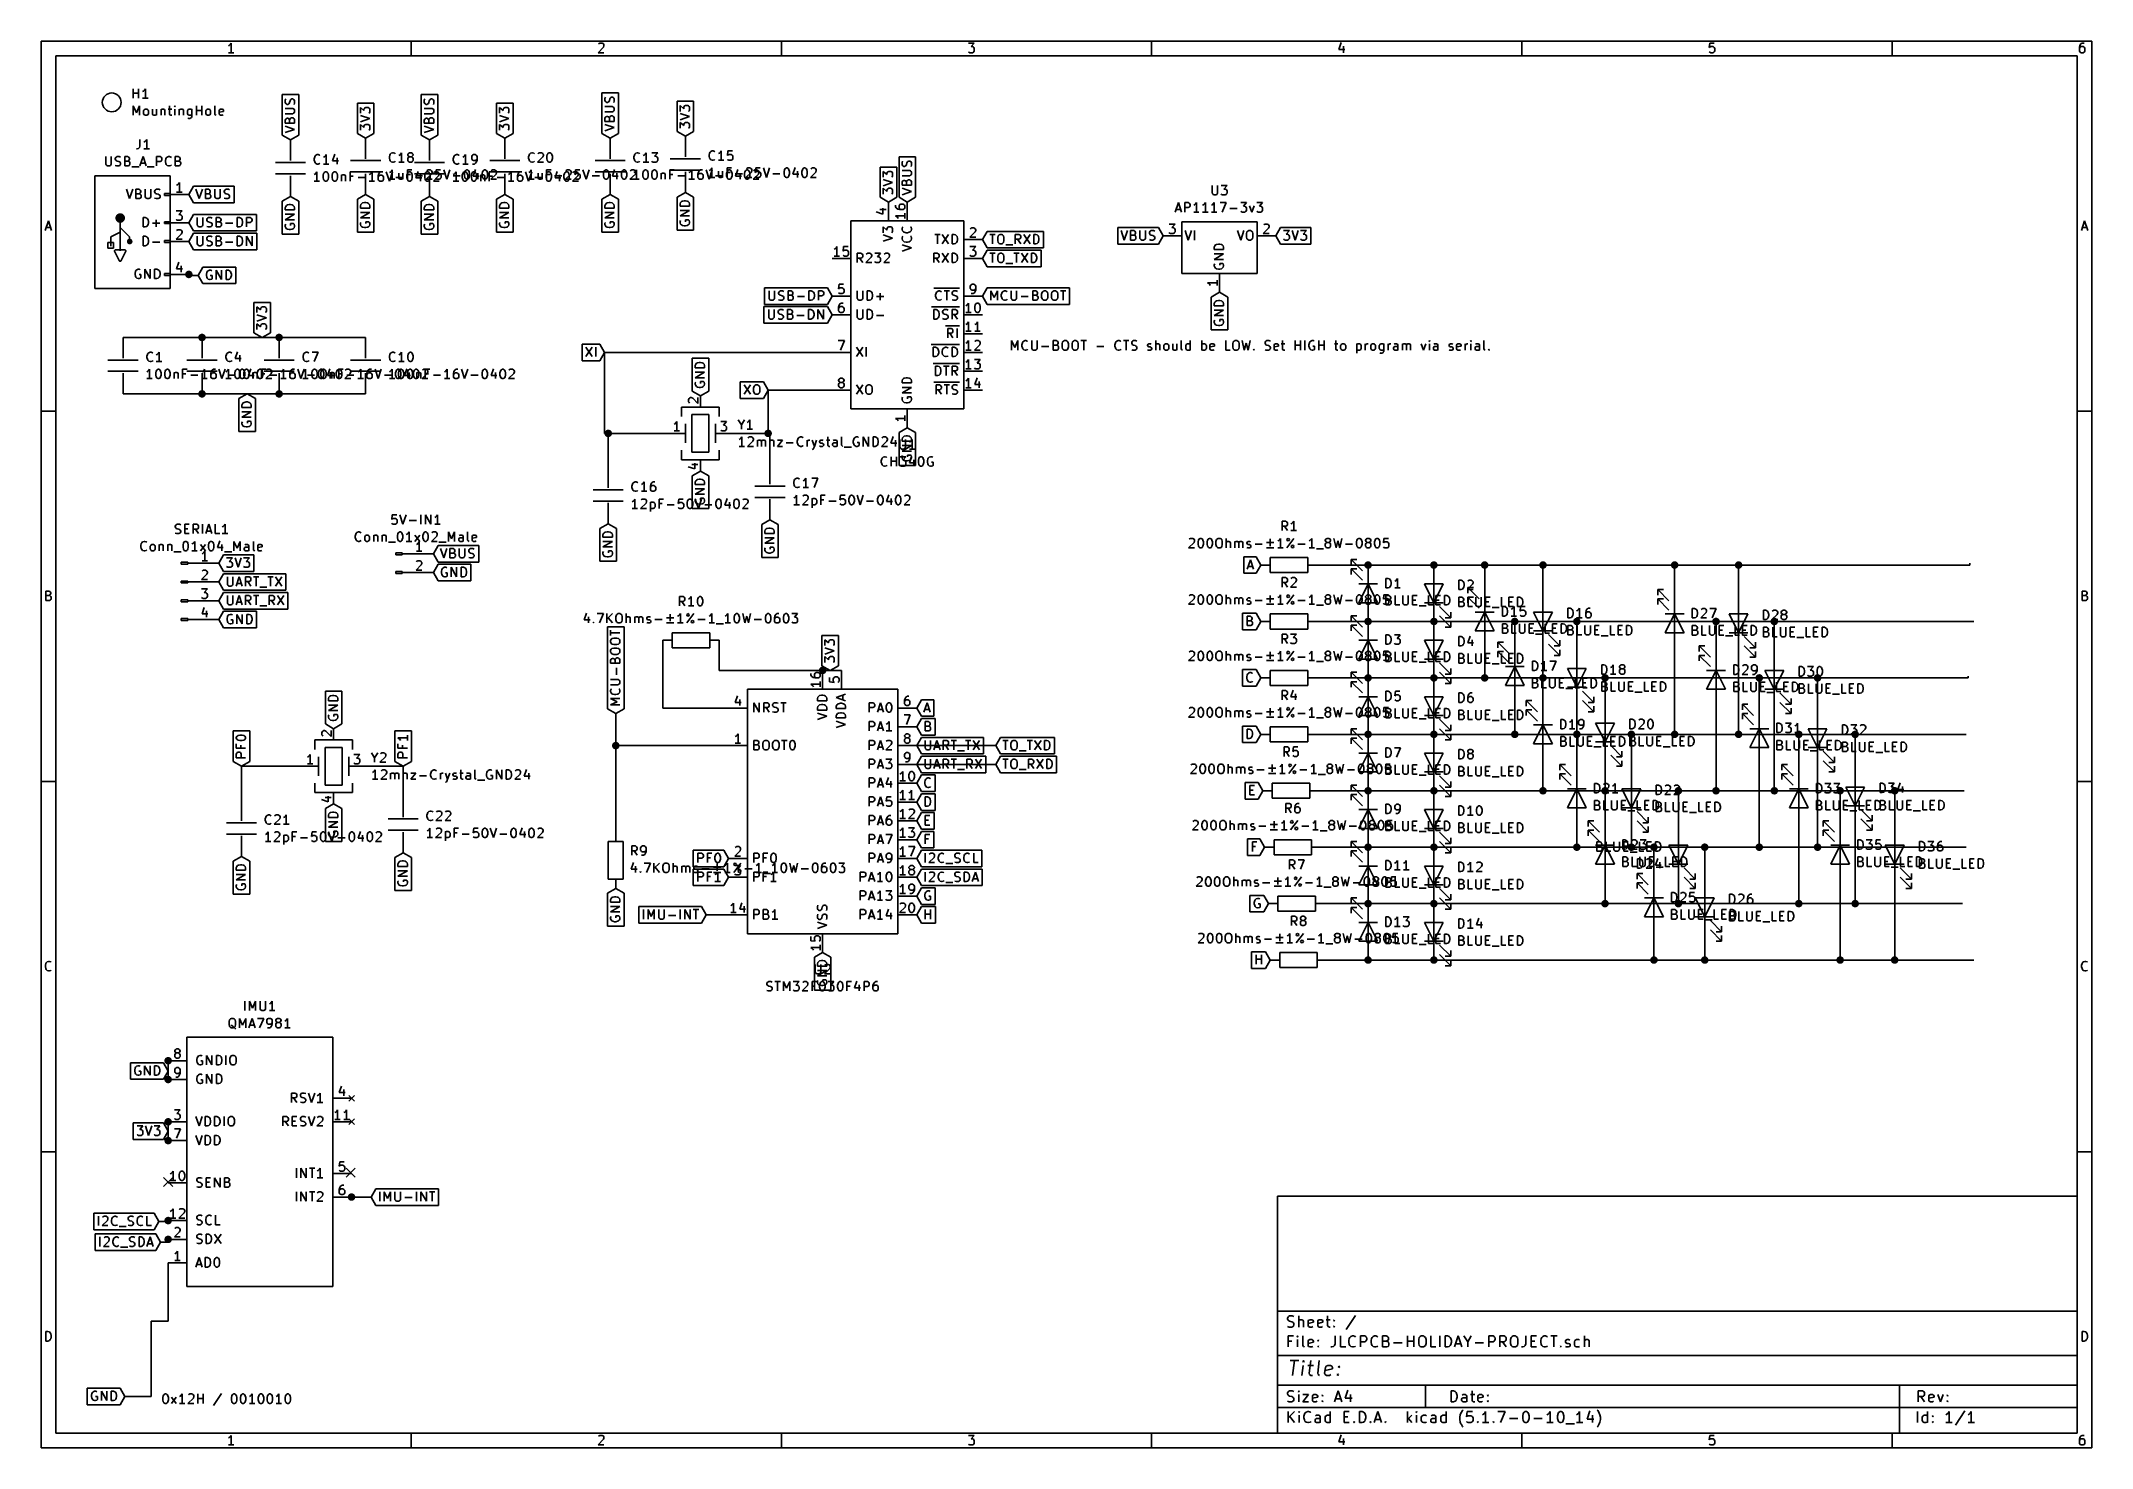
# Model space of a CAD drawing. Extents: x 0.4 to 11.3, y -7.9 to -0.4.
import ezdxf

# ---------------------------------------------------------------- set-up
doc = ezdxf.new("R2010")
doc.units = 0
doc.header["$MEASUREMENT"] = 0
for name, color, linetype in [('BLUE2', 5, 'CONTINUOUS'), ('BLUE3', 171, 'CONTINUOUS'), ('CYAN2', 4, 'CONTINUOUS'), ('GREEN2', 3, 'CONTINUOUS'), ('LYELLOW', 51, 'CONTINUOUS'), ('RED2', 1, 'CONTINUOUS')]:
    doc.layers.add(name, color=color, linetype=linetype)

msp = doc.modelspace()

# ---------------------------------------------------------------- linework, layer by layer
at = {"layer": 'BLUE2', "linetype": 'CONTINUOUS'}
for p, q in [((2.016, -6.386), (2.064, -6.434)), ((2.064, -6.386), (2.016, -6.434)), ((1.046, -6.436), (1.094, -6.484)), ((1.094, -6.436), (1.046, -6.484))]:
    msp.add_line(p, q, dxfattribs=at)
at = {"layer": 'BLUE3', "linetype": 'CONTINUOUS'}
for p, q in [((5.554, -2.037), (5.554, -1.987)), ((5.554, -1.987), (5.571, -2.023)), ((5.571, -2.023), (5.588, -1.987)), ((5.588, -1.987), (5.588, -2.037)), ((5.609, -2.009), (5.612, -1.999)), ((5.609, -2.016), (5.609, -2.009)), ((5.612, -2.025), (5.609, -2.016)), ((5.612, -1.999), (5.614, -1.994)), ((5.614, -2.03), (5.612, -2.025)), ((5.614, -1.994), (5.619, -1.99)), ((5.619, -2.035), (5.614, -2.03)), ((5.619, -1.99), (5.626, -1.987)), ((5.626, -2.037), (5.619, -2.035)), ((5.626, -1.987), (5.631, -1.987)), ((5.631, -2.037), (5.626, -2.037)), ((5.631, -1.987), (5.638, -1.99)), ((5.638, -2.035), (5.631, -2.037)), ((5.638, -1.99), (5.64, -1.992)), ((5.64, -2.032), (5.638, -2.035)), ((5.662, -1.987), (5.662, -2.028)), ((5.662, -2.028), (5.664, -2.032)), ((5.664, -2.032), (5.666, -2.035)), ((5.666, -2.035), (5.671, -2.037)), ((5.671, -2.037), (5.681, -2.037)), ((5.681, -2.037), (5.685, -2.035)), ((5.685, -2.035), (5.688, -2.032)), ((5.688, -2.032), (5.69, -2.028)), ((5.69, -2.028), (5.69, -1.987)), ((5.714, -2.018), (5.752, -2.018)), ((5.776, -2.037), (5.776, -1.987)), ((5.776, -1.987), (5.793, -1.987)), ((5.793, -2.011), (5.776, -2.011)), ((5.795, -2.037), (5.776, -2.037)), ((5.793, -1.987), (5.797, -1.99)), ((5.797, -2.009), (5.793, -2.011)), ((5.793, -2.011), (5.8, -2.013)), ((5.8, -2.035), (5.795, -2.037)), ((5.797, -1.99), (5.8, -1.992)), ((5.8, -2.006), (5.797, -2.009)), ((5.8, -1.992), (5.802, -1.997)), ((5.802, -2.001), (5.8, -2.006)), ((5.8, -2.013), (5.802, -2.016)), ((5.802, -2.032), (5.8, -2.035)), ((5.802, -1.997), (5.802, -2.001)), ((5.802, -2.016), (5.804, -2.02)), ((5.804, -2.028), (5.802, -2.032)), ((5.804, -2.02), (5.804, -2.028)), ((5.823, -2.004), (5.826, -1.994)), ((5.823, -2.02), (5.823, -2.004)), ((5.826, -2.03), (5.823, -2.02)), ((5.826, -1.994), (5.831, -1.99)), ((5.831, -2.035), (5.826, -2.03)), ((5.831, -1.99), (5.835, -1.987)), ((5.835, -2.037), (5.831, -2.035)), ((5.835, -1.987), (5.845, -1.987)), ((5.845, -2.037), (5.835, -2.037)), ((5.845, -1.987), (5.85, -1.99)), ((5.85, -2.035), (5.845, -2.037)), ((5.85, -1.99), (5.854, -1.994)), ((5.854, -2.03), (5.85, -2.035)), ((5.854, -1.994), (5.857, -2.004)), ((5.857, -2.02), (5.854, -2.03)), ((5.857, -2.004), (5.857, -2.02)), ((5.876, -2.004), (5.878, -1.994)), ((5.876, -2.02), (5.876, -2.004)), ((5.878, -2.03), (5.876, -2.02)), ((5.878, -1.994), (5.883, -1.99)), ((5.883, -2.035), (5.878, -2.03)), ((5.883, -1.99), (5.888, -1.987)), ((5.888, -2.037), (5.883, -2.035)), ((5.888, -1.987), (5.897, -1.987)), ((5.897, -2.037), (5.888, -2.037)), ((5.897, -1.987), (5.902, -1.99)), ((5.902, -2.035), (5.897, -2.037)), ((5.902, -1.99), (5.907, -1.994)), ((5.907, -2.03), (5.902, -2.035)), ((5.907, -1.994), (5.909, -2.004)), ((5.909, -2.02), (5.907, -2.03)), ((5.909, -2.004), (5.909, -2.02)), ((5.923, -1.987), (5.952, -1.987)), ((5.938, -2.037), (5.938, -1.987)), ((6.007, -2.018), (6.045, -2.018)), ((6.104, -2.009), (6.107, -1.999)), ((6.104, -2.016), (6.104, -2.009)), ((6.107, -2.025), (6.104, -2.016)), ((6.107, -1.999), (6.109, -1.994)), ((6.109, -2.03), (6.107, -2.025)), ((6.109, -1.994), (6.114, -1.99)), ((6.114, -2.035), (6.109, -2.03)), ((6.114, -1.99), (6.121, -1.987)), ((6.121, -2.037), (6.114, -2.035)), ((6.121, -1.987), (6.126, -1.987)), ((6.126, -2.037), (6.121, -2.037)), ((6.126, -1.987), (6.133, -1.99)), ((6.133, -2.035), (6.126, -2.037)), ((6.133, -1.99), (6.135, -1.992)), ((6.135, -2.032), (6.133, -2.035)), ((6.15, -1.987), (6.178, -1.987)), ((6.164, -2.037), (6.164, -1.987)), ((6.193, -1.997), (6.195, -1.992)), ((6.193, -2.001), (6.193, -1.997)), ((6.195, -2.006), (6.193, -2.001)), ((6.193, -2.035), (6.2, -2.037)), ((6.195, -1.992), (6.197, -1.99)), ((6.197, -2.009), (6.195, -2.006)), ((6.197, -1.99), (6.202, -1.987)), ((6.202, -2.011), (6.197, -2.009)), ((6.2, -2.037), (6.212, -2.037)), ((6.202, -1.987), (6.214, -1.987)), ((6.212, -2.013), (6.202, -2.011)), ((6.216, -2.016), (6.212, -2.013)), ((6.212, -2.037), (6.216, -2.035)), ((6.214, -1.987), (6.221, -1.99)), ((6.219, -2.018), (6.216, -2.016)), ((6.216, -2.035), (6.219, -2.032)), ((6.221, -2.023), (6.219, -2.018)), ((6.219, -2.032), (6.221, -2.028)), ((6.221, -2.028), (6.221, -2.023)), ((6.278, -2.011), (6.281, -2.006)), ((6.278, -2.013), (6.278, -2.011)), ((6.281, -2.018), (6.278, -2.013)), ((6.278, -2.035), (6.283, -2.037)), ((6.281, -2.006), (6.285, -2.004)), ((6.285, -2.02), (6.281, -2.018)), ((6.283, -2.037), (6.293, -2.037)), ((6.285, -2.004), (6.293, -2.004)), ((6.293, -2.02), (6.285, -2.02)), ((6.293, -2.004), (6.297, -2.006)), ((6.297, -2.023), (6.293, -2.02)), ((6.293, -2.037), (6.297, -2.035)), ((6.3, -2.028), (6.297, -2.023)), ((6.297, -2.035), (6.3, -2.03)), ((6.3, -2.03), (6.3, -2.028)), ((6.321, -2.037), (6.321, -1.987)), ((6.323, -2.006), (6.321, -2.009)), ((6.328, -2.004), (6.323, -2.006)), ((6.335, -2.004), (6.328, -2.004)), ((6.34, -2.006), (6.335, -2.004)), ((6.343, -2.011), (6.34, -2.006)), ((6.343, -2.037), (6.343, -2.011)), ((6.364, -2.013), (6.366, -2.009)), ((6.364, -2.028), (6.364, -2.013)), ((6.366, -2.032), (6.364, -2.028)), ((6.366, -2.009), (6.369, -2.006)), ((6.369, -2.035), (6.366, -2.032)), ((6.369, -2.006), (6.373, -2.004)), ((6.373, -2.037), (6.369, -2.035)), ((6.373, -2.004), (6.381, -2.004)), ((6.381, -2.037), (6.373, -2.037)), ((6.381, -2.004), (6.385, -2.006)), ((6.385, -2.035), (6.381, -2.037)), ((6.385, -2.006), (6.388, -2.009)), ((6.388, -2.032), (6.385, -2.035)), ((6.388, -2.009), (6.39, -2.013)), ((6.39, -2.028), (6.388, -2.032)), ((6.39, -2.013), (6.39, -2.028)), ((6.412, -2.004), (6.412, -2.03)), ((6.412, -2.03), (6.414, -2.035)), ((6.414, -2.035), (6.419, -2.037)), ((6.419, -2.037), (6.426, -2.037)), ((6.426, -2.037), (6.431, -2.035)), ((6.431, -2.035), (6.433, -2.032)), ((6.433, -2.004), (6.433, -2.037)), ((6.457, -2.03), (6.457, -1.987)), ((6.459, -2.035), (6.457, -2.03)), ((6.464, -2.037), (6.459, -2.035)), ((6.481, -2.013), (6.483, -2.009)), ((6.481, -2.028), (6.481, -2.013)), ((6.483, -2.032), (6.481, -2.028)), ((6.483, -2.009), (6.485, -2.006)), ((6.485, -2.035), (6.483, -2.032)), ((6.485, -2.006), (6.49, -2.004)), ((6.49, -2.037), (6.485, -2.035)), ((6.49, -2.004), (6.5, -2.004)), ((6.5, -2.037), (6.49, -2.037)), ((6.5, -2.004), (6.504, -2.006)), ((6.504, -2.035), (6.5, -2.037)), ((6.504, -2.037), (6.504, -1.987)), ((6.566, -2.037), (6.566, -1.987)), ((6.566, -2.006), (6.571, -2.004)), ((6.571, -2.037), (6.566, -2.035)), ((6.571, -2.004), (6.581, -2.004)), ((6.581, -2.037), (6.571, -2.037)), ((6.581, -2.004), (6.585, -2.006)), ((6.585, -2.035), (6.581, -2.037)), ((6.585, -2.006), (6.588, -2.009)), ((6.588, -2.032), (6.585, -2.035)), ((6.588, -2.009), (6.59, -2.013)), ((6.59, -2.028), (6.588, -2.032)), ((6.59, -2.013), (6.59, -2.028)), ((6.609, -2.011), (6.612, -2.006)), ((6.609, -2.03), (6.609, -2.011)), ((6.633, -2.016), (6.609, -2.02)), ((6.612, -2.035), (6.609, -2.03)), ((6.612, -2.006), (6.616, -2.004)), ((6.616, -2.037), (6.612, -2.035)), ((6.616, -2.004), (6.626, -2.004)), ((6.626, -2.037), (6.616, -2.037)), ((6.626, -2.004), (6.631, -2.006)), ((6.631, -2.035), (6.626, -2.037)), ((6.631, -2.006), (6.633, -2.011)), ((6.633, -2.011), (6.633, -2.016)), ((6.693, -2.037), (6.693, -1.987)), ((6.716, -2.037), (6.693, -2.037)), ((6.731, -2.004), (6.733, -1.994)), ((6.731, -2.02), (6.731, -2.004)), ((6.733, -2.03), (6.731, -2.02)), ((6.733, -1.994), (6.738, -1.99)), ((6.738, -2.035), (6.733, -2.03)), ((6.738, -1.99), (6.742, -1.987)), ((6.742, -2.037), (6.738, -2.035)), ((6.742, -1.987), (6.752, -1.987)), ((6.752, -2.037), (6.742, -2.037)), ((6.752, -1.987), (6.757, -1.99)), ((6.757, -2.035), (6.752, -2.037)), ((6.757, -1.99), (6.762, -1.994)), ((6.762, -2.03), (6.757, -2.035)), ((6.762, -1.994), (6.764, -2.004)), ((6.764, -2.02), (6.762, -2.03)), ((6.764, -2.004), (6.764, -2.02)), ((6.781, -1.987), (6.792, -2.037)), ((6.792, -2.037), (6.802, -2.001)), ((6.802, -2.001), (6.812, -2.037)), ((6.812, -2.037), (6.823, -1.987)), ((6.84, -2.035), (6.842, -2.032)), ((6.842, -2.037), (6.84, -2.035)), ((6.842, -2.032), (6.845, -2.035)), ((6.842, -2.032), (6.842, -2.037)), ((6.845, -2.035), (6.842, -2.037)), ((6.902, -1.997), (6.904, -1.992)), ((6.902, -2.001), (6.902, -1.997)), ((6.904, -2.006), (6.902, -2.001)), ((6.902, -2.035), (6.909, -2.037)), ((6.904, -1.992), (6.907, -1.99)), ((6.907, -2.009), (6.904, -2.006)), ((6.907, -1.99), (6.912, -1.987)), ((6.912, -2.011), (6.907, -2.009)), ((6.909, -2.037), (6.921, -2.037)), ((6.912, -1.987), (6.923, -1.987)), ((6.921, -2.013), (6.912, -2.011)), ((6.926, -2.016), (6.921, -2.013)), ((6.921, -2.037), (6.926, -2.035)), ((6.923, -1.987), (6.931, -1.99)), ((6.928, -2.018), (6.926, -2.016)), ((6.926, -2.035), (6.928, -2.032)), ((6.931, -2.023), (6.928, -2.018)), ((6.928, -2.032), (6.931, -2.028)), ((6.931, -2.028), (6.931, -2.023)), ((6.95, -2.011), (6.952, -2.006)), ((6.95, -2.03), (6.95, -2.011)), ((6.973, -2.016), (6.95, -2.02)), ((6.952, -2.035), (6.95, -2.03)), ((6.952, -2.006), (6.957, -2.004)), ((6.957, -2.037), (6.952, -2.035)), ((6.957, -2.004), (6.966, -2.004)), ((6.966, -2.037), (6.957, -2.037)), ((6.966, -2.004), (6.971, -2.006)), ((6.971, -2.035), (6.966, -2.037)), ((6.971, -2.006), (6.973, -2.011)), ((6.973, -2.011), (6.973, -2.016)), ((6.988, -2.004), (7.007, -2.004)), ((6.995, -1.987), (6.995, -2.03)), ((6.995, -2.03), (6.997, -2.035)), ((6.997, -2.035), (7.002, -2.037)), ((7.002, -2.037), (7.007, -2.037)), ((7.062, -2.037), (7.062, -1.987)), ((7.062, -2.011), (7.09, -2.011)), ((7.09, -2.037), (7.09, -1.987)), ((7.114, -2.037), (7.114, -1.987)), ((7.138, -1.999), (7.135, -2.009)), ((7.135, -2.009), (7.135, -2.016)), ((7.135, -2.016), (7.138, -2.025)), ((7.14, -1.994), (7.138, -1.999)), ((7.138, -2.025), (7.14, -2.03)), ((7.145, -1.99), (7.14, -1.994)), ((7.14, -2.03), (7.145, -2.035)), ((7.152, -1.987), (7.145, -1.99)), ((7.145, -2.035), (7.152, -2.037)), ((7.159, -1.987), (7.152, -1.987)), ((7.152, -2.037), (7.157, -2.037)), ((7.166, -2.016), (7.157, -2.016)), ((7.157, -2.037), (7.164, -2.035)), ((7.164, -1.99), (7.159, -1.987)), ((7.164, -2.035), (7.166, -2.032)), ((7.166, -2.032), (7.166, -2.016)), ((7.188, -2.037), (7.188, -1.987)), ((7.188, -2.011), (7.216, -2.011)), ((7.216, -2.037), (7.216, -1.987)), ((7.271, -2.004), (7.29, -2.004)), ((7.278, -1.987), (7.278, -2.03)), ((7.278, -2.03), (7.281, -2.035)), ((7.281, -2.035), (7.285, -2.037)), ((7.285, -2.037), (7.29, -2.037)), ((7.304, -2.013), (7.307, -2.009)), ((7.304, -2.028), (7.304, -2.013)), ((7.307, -2.032), (7.304, -2.028)), ((7.307, -2.009), (7.309, -2.006)), ((7.309, -2.035), (7.307, -2.032)), ((7.309, -2.006), (7.314, -2.004)), ((7.314, -2.037), (7.309, -2.035)), ((7.314, -2.004), (7.321, -2.004)), ((7.321, -2.037), (7.314, -2.037)), ((7.321, -2.004), (7.326, -2.006)), ((7.326, -2.035), (7.321, -2.037)), ((7.326, -2.006), (7.328, -2.009)), ((7.328, -2.032), (7.326, -2.035)), ((7.328, -2.009), (7.331, -2.013)), ((7.331, -2.028), (7.328, -2.032)), ((7.331, -2.013), (7.331, -2.028)), ((7.39, -2.004), (7.39, -2.054)), ((7.39, -2.006), (7.395, -2.004)), ((7.395, -2.037), (7.39, -2.035)), ((7.395, -2.004), (7.404, -2.004)), ((7.404, -2.037), (7.395, -2.037)), ((7.404, -2.004), (7.409, -2.006)), ((7.409, -2.035), (7.404, -2.037)), ((7.409, -2.006), (7.412, -2.009)), ((7.412, -2.032), (7.409, -2.035)), ((7.412, -2.009), (7.414, -2.013)), ((7.414, -2.028), (7.412, -2.032)), ((7.414, -2.013), (7.414, -2.028)), ((7.435, -2.037), (7.435, -2.004)), ((7.435, -2.013), (7.438, -2.009)), ((7.438, -2.009), (7.44, -2.006)), ((7.44, -2.006), (7.445, -2.004)), ((7.445, -2.004), (7.45, -2.004)), ((7.464, -2.013), (7.466, -2.009)), ((7.464, -2.028), (7.464, -2.013)), ((7.466, -2.032), (7.464, -2.028)), ((7.466, -2.009), (7.469, -2.006)), ((7.469, -2.035), (7.466, -2.032)), ((7.469, -2.006), (7.473, -2.004)), ((7.473, -2.037), (7.469, -2.035)), ((7.473, -2.004), (7.481, -2.004)), ((7.481, -2.037), (7.473, -2.037)), ((7.481, -2.004), (7.485, -2.006)), ((7.485, -2.035), (7.481, -2.037)), ((7.485, -2.006), (7.488, -2.009)), ((7.488, -2.032), (7.485, -2.035)), ((7.488, -2.009), (7.49, -2.013)), ((7.49, -2.028), (7.488, -2.032)), ((7.49, -2.013), (7.49, -2.028)), ((7.509, -2.013), (7.512, -2.009)), ((7.509, -2.028), (7.509, -2.013)), ((7.512, -2.032), (7.509, -2.028)), ((7.512, -2.009), (7.514, -2.006)), ((7.514, -2.035), (7.512, -2.032)), ((7.516, -2.054), (7.512, -2.051)), ((7.514, -2.006), (7.519, -2.004)), ((7.519, -2.037), (7.514, -2.035)), ((7.523, -2.054), (7.516, -2.054)), ((7.519, -2.004), (7.528, -2.004)), ((7.528, -2.037), (7.519, -2.037)), ((7.528, -2.051), (7.523, -2.054)), ((7.528, -2.004), (7.533, -2.006)), ((7.533, -2.035), (7.528, -2.037)), ((7.531, -2.049), (7.528, -2.051)), ((7.533, -2.044), (7.531, -2.049)), ((7.533, -2.004), (7.533, -2.044)), ((7.557, -2.037), (7.557, -2.004)), ((7.557, -2.013), (7.559, -2.009)), ((7.559, -2.009), (7.562, -2.006)), ((7.562, -2.006), (7.566, -2.004)), ((7.566, -2.004), (7.571, -2.004)), ((7.585, -2.025), (7.588, -2.02)), ((7.585, -2.03), (7.585, -2.025)), ((7.588, -2.035), (7.585, -2.03)), ((7.592, -2.004), (7.588, -2.006)), ((7.588, -2.02), (7.592, -2.018)), ((7.592, -2.037), (7.588, -2.035)), ((7.602, -2.004), (7.592, -2.004)), ((7.592, -2.018), (7.604, -2.018)), ((7.604, -2.037), (7.592, -2.037)), ((7.607, -2.006), (7.602, -2.004)), ((7.604, -2.018), (7.609, -2.016)), ((7.609, -2.035), (7.604, -2.037)), ((7.609, -2.011), (7.607, -2.006)), ((7.609, -2.037), (7.609, -2.011)), ((7.633, -2.037), (7.633, -2.004)), ((7.633, -2.009), (7.635, -2.006)), ((7.635, -2.006), (7.64, -2.004)), ((7.64, -2.004), (7.647, -2.004)), ((7.647, -2.004), (7.652, -2.006)), ((7.652, -2.006), (7.654, -2.011)), ((7.654, -2.011), (7.657, -2.006)), ((7.654, -2.011), (7.654, -2.037)), ((7.657, -2.006), (7.662, -2.004)), ((7.662, -2.004), (7.669, -2.004)), ((7.669, -2.004), (7.673, -2.006)), ((7.673, -2.006), (7.676, -2.011)), ((7.676, -2.011), (7.676, -2.037)), ((7.733, -2.004), (7.745, -2.037)), ((7.745, -2.037), (7.757, -2.004)), ((7.776, -1.987), (7.773, -1.99)), ((7.773, -1.99), (7.776, -1.992)), ((7.778, -1.99), (7.776, -1.987)), ((7.776, -1.987), (7.776, -1.992)), ((7.776, -1.992), (7.778, -1.99)), ((7.776, -2.037), (7.776, -2.004)), ((7.797, -2.025), (7.8, -2.02)), ((7.797, -2.03), (7.797, -2.025)), ((7.8, -2.035), (7.797, -2.03)), ((7.804, -2.004), (7.8, -2.006)), ((7.8, -2.02), (7.804, -2.018)), ((7.804, -2.037), (7.8, -2.035)), ((7.814, -2.004), (7.804, -2.004)), ((7.804, -2.018), (7.816, -2.018)), ((7.816, -2.037), (7.804, -2.037)), ((7.819, -2.006), (7.814, -2.004)), ((7.816, -2.018), (7.821, -2.016)), ((7.821, -2.035), (7.816, -2.037)), ((7.821, -2.011), (7.819, -2.006)), ((7.821, -2.037), (7.821, -2.011)), ((7.881, -2.011), (7.883, -2.006)), ((7.881, -2.013), (7.881, -2.011)), ((7.883, -2.018), (7.881, -2.013)), ((7.881, -2.035), (7.885, -2.037)), ((7.883, -2.006), (7.888, -2.004)), ((7.888, -2.02), (7.883, -2.018)), ((7.885, -2.037), (7.895, -2.037)), ((7.888, -2.004), (7.895, -2.004)), ((7.895, -2.02), (7.888, -2.02)), ((7.895, -2.004), (7.9, -2.006)), ((7.9, -2.023), (7.895, -2.02)), ((7.895, -2.037), (7.9, -2.035)), ((7.902, -2.028), (7.9, -2.023)), ((7.9, -2.035), (7.902, -2.03)), ((7.902, -2.03), (7.902, -2.028)), ((7.921, -2.011), (7.923, -2.006)), ((7.921, -2.03), (7.921, -2.011)), ((7.945, -2.016), (7.921, -2.02)), ((7.923, -2.035), (7.921, -2.03)), ((7.923, -2.006), (7.928, -2.004)), ((7.928, -2.037), (7.923, -2.035)), ((7.928, -2.004), (7.938, -2.004)), ((7.938, -2.037), (7.928, -2.037)), ((7.938, -2.004), (7.942, -2.006)), ((7.942, -2.035), (7.938, -2.037)), ((7.942, -2.006), (7.945, -2.011)), ((7.945, -2.011), (7.945, -2.016)), ((7.966, -2.037), (7.966, -2.004)), ((7.966, -2.013), (7.969, -2.009)), ((7.969, -2.009), (7.971, -2.006)), ((7.971, -2.006), (7.976, -2.004)), ((7.976, -2.004), (7.981, -2.004)), ((7.997, -1.987), (7.995, -1.99)), ((7.995, -1.99), (7.997, -1.992)), ((8, -1.99), (7.997, -1.987)), ((7.997, -1.987), (7.997, -1.992)), ((7.997, -1.992), (8, -1.99)), ((7.997, -2.037), (7.997, -2.004)), ((8.019, -2.025), (8.021, -2.02)), ((8.019, -2.03), (8.019, -2.025)), ((8.021, -2.035), (8.019, -2.03)), ((8.026, -2.004), (8.021, -2.006)), ((8.021, -2.02), (8.026, -2.018)), ((8.026, -2.037), (8.021, -2.035)), ((8.035, -2.004), (8.026, -2.004)), ((8.026, -2.018), (8.038, -2.018)), ((8.038, -2.037), (8.026, -2.037)), ((8.04, -2.006), (8.035, -2.004)), ((8.038, -2.018), (8.042, -2.016)), ((8.042, -2.035), (8.038, -2.037)), ((8.042, -2.011), (8.04, -2.006)), ((8.042, -2.037), (8.042, -2.011)), ((8.066, -2.03), (8.066, -1.987)), ((8.069, -2.035), (8.066, -2.03)), ((8.073, -2.037), (8.069, -2.035)), ((8.09, -2.035), (8.092, -2.032)), ((8.092, -2.037), (8.09, -2.035)), ((8.092, -2.032), (8.095, -2.035)), ((8.092, -2.032), (8.092, -2.037)), ((8.095, -2.035), (8.092, -2.037)), ((1.042, -7.606), (1.044, -7.597)), ((1.042, -7.618), (1.042, -7.606)), ((1.044, -7.628), (1.042, -7.618)), ((1.044, -7.597), (1.047, -7.592)), ((1.047, -7.632), (1.044, -7.628)), ((1.047, -7.592), (1.049, -7.59)), ((1.049, -7.635), (1.047, -7.632)), ((1.049, -7.59), (1.054, -7.587)), ((1.054, -7.587), (1.059, -7.587)), ((1.059, -7.587), (1.063, -7.59)), ((1.063, -7.59), (1.066, -7.592)), ((1.066, -7.632), (1.063, -7.635)), ((1.066, -7.592), (1.068, -7.597)), ((1.068, -7.628), (1.066, -7.632)), ((1.068, -7.597), (1.071, -7.606)), ((1.071, -7.618), (1.068, -7.628)), ((1.071, -7.606), (1.071, -7.618)), ((1.087, -7.637), (1.113, -7.604)), ((1.087, -7.604), (1.113, -7.637)), ((1.135, -7.599), (1.13, -7.601)), ((1.14, -7.594), (1.135, -7.599)), ((1.144, -7.587), (1.14, -7.594)), ((1.144, -7.637), (1.144, -7.587)), ((1.204, -7.609), (1.175, -7.637)), ((1.178, -7.592), (1.18, -7.59)), ((1.18, -7.59), (1.185, -7.587)), ((1.185, -7.587), (1.197, -7.587)), ((1.197, -7.587), (1.202, -7.59)), ((1.202, -7.59), (1.204, -7.592)), ((1.204, -7.592), (1.206, -7.597)), ((1.206, -7.601), (1.204, -7.609)), ((1.206, -7.597), (1.206, -7.601)), ((1.228, -7.637), (1.228, -7.587)), ((1.228, -7.611), (1.256, -7.611)), ((1.256, -7.637), (1.256, -7.587)), ((1.354, -7.585), (1.311, -7.649)), ((1.406, -7.606), (1.409, -7.597)), ((1.406, -7.618), (1.406, -7.606)), ((1.409, -7.628), (1.406, -7.618)), ((1.409, -7.597), (1.411, -7.592)), ((1.411, -7.632), (1.409, -7.628)), ((1.411, -7.592), (1.413, -7.59)), ((1.413, -7.635), (1.411, -7.632)), ((1.413, -7.59), (1.418, -7.587)), ((1.418, -7.587), (1.423, -7.587)), ((1.423, -7.587), (1.428, -7.59)), ((1.428, -7.59), (1.43, -7.592)), ((1.43, -7.632), (1.428, -7.635)), ((1.43, -7.592), (1.433, -7.597)), ((1.433, -7.628), (1.43, -7.632)), ((1.433, -7.597), (1.435, -7.606)), ((1.435, -7.618), (1.433, -7.628)), ((1.435, -7.606), (1.435, -7.618)), ((1.454, -7.606), (1.456, -7.597)), ((1.454, -7.618), (1.454, -7.606)), ((1.456, -7.628), (1.454, -7.618)), ((1.456, -7.597), (1.459, -7.592)), ((1.459, -7.632), (1.456, -7.628)), ((1.459, -7.592), (1.461, -7.59)), ((1.461, -7.635), (1.459, -7.632)), ((1.461, -7.59), (1.466, -7.587)), ((1.466, -7.587), (1.471, -7.587)), ((1.471, -7.587), (1.475, -7.59)), ((1.475, -7.59), (1.478, -7.592)), ((1.478, -7.632), (1.475, -7.635)), ((1.478, -7.592), (1.48, -7.597)), ((1.48, -7.628), (1.478, -7.632)), ((1.48, -7.597), (1.483, -7.606)), ((1.483, -7.618), (1.48, -7.628)), ((1.483, -7.606), (1.483, -7.618)), ((1.506, -7.599), (1.502, -7.601)), ((1.511, -7.594), (1.506, -7.599)), ((1.516, -7.587), (1.511, -7.594)), ((1.516, -7.637), (1.516, -7.587)), ((1.549, -7.606), (1.552, -7.597)), ((1.549, -7.618), (1.549, -7.606)), ((1.552, -7.628), (1.549, -7.618)), ((1.552, -7.597), (1.554, -7.592)), ((1.554, -7.632), (1.552, -7.628)), ((1.554, -7.592), (1.556, -7.59)), ((1.556, -7.635), (1.554, -7.632)), ((1.556, -7.59), (1.561, -7.587)), ((1.561, -7.587), (1.566, -7.587)), ((1.566, -7.587), (1.571, -7.59)), ((1.571, -7.59), (1.573, -7.592)), ((1.573, -7.632), (1.571, -7.635)), ((1.573, -7.592), (1.575, -7.597)), ((1.575, -7.628), (1.573, -7.632)), ((1.575, -7.597), (1.578, -7.606)), ((1.578, -7.618), (1.575, -7.628)), ((1.578, -7.606), (1.578, -7.618)), ((1.597, -7.606), (1.599, -7.597)), ((1.597, -7.618), (1.597, -7.606)), ((1.599, -7.628), (1.597, -7.618)), ((1.599, -7.597), (1.602, -7.592)), ((1.602, -7.632), (1.599, -7.628)), ((1.602, -7.592), (1.604, -7.59)), ((1.604, -7.635), (1.602, -7.632)), ((1.604, -7.59), (1.609, -7.587)), ((1.609, -7.587), (1.613, -7.587)), ((1.613, -7.587), (1.618, -7.59)), ((1.618, -7.59), (1.621, -7.592)), ((1.621, -7.632), (1.618, -7.635)), ((1.621, -7.592), (1.623, -7.597)), ((1.623, -7.628), (1.621, -7.632)), ((1.623, -7.597), (1.625, -7.606)), ((1.625, -7.618), (1.623, -7.628)), ((1.625, -7.606), (1.625, -7.618)), ((1.649, -7.599), (1.644, -7.601)), ((1.654, -7.594), (1.649, -7.599)), ((1.659, -7.587), (1.654, -7.594)), ((1.659, -7.637), (1.659, -7.587)), ((1.692, -7.606), (1.694, -7.597)), ((1.692, -7.618), (1.692, -7.606)), ((1.694, -7.628), (1.692, -7.618)), ((1.694, -7.597), (1.697, -7.592)), ((1.697, -7.632), (1.694, -7.628)), ((1.697, -7.592), (1.699, -7.59)), ((1.699, -7.635), (1.697, -7.632)), ((1.699, -7.59), (1.704, -7.587)), ((1.704, -7.587), (1.709, -7.587)), ((1.709, -7.587), (1.713, -7.59)), ((1.713, -7.59), (1.716, -7.592)), ((1.716, -7.632), (1.713, -7.635)), ((1.716, -7.592), (1.718, -7.597)), ((1.718, -7.628), (1.716, -7.632)), ((1.718, -7.597), (1.721, -7.606)), ((1.721, -7.618), (1.718, -7.628)), ((1.721, -7.606), (1.721, -7.618)), ((1.054, -7.637), (1.049, -7.635)), ((1.059, -7.637), (1.054, -7.637)), ((1.063, -7.635), (1.059, -7.637)), ((1.159, -7.637), (1.13, -7.637)), ((1.175, -7.637), (1.206, -7.637)), ((1.418, -7.637), (1.413, -7.635)), ((1.423, -7.637), (1.418, -7.637)), ((1.428, -7.635), (1.423, -7.637)), ((1.466, -7.637), (1.461, -7.635)), ((1.471, -7.637), (1.466, -7.637)), ((1.475, -7.635), (1.471, -7.637)), ((1.53, -7.637), (1.502, -7.637)), ((1.561, -7.637), (1.556, -7.635)), ((1.566, -7.637), (1.561, -7.637)), ((1.571, -7.635), (1.566, -7.637)), ((1.609, -7.637), (1.604, -7.635)), ((1.613, -7.637), (1.609, -7.637)), ((1.618, -7.635), (1.613, -7.637)), ((1.673, -7.637), (1.644, -7.637)), ((1.704, -7.637), (1.699, -7.635)), ((1.709, -7.637), (1.704, -7.637)), ((1.713, -7.635), (1.709, -7.637))]:
    msp.add_line(p, q, dxfattribs=at)
at = {"layer": 'CYAN2', "linetype": 'CONTINUOUS'}
for p, q in [((0.884, -0.698), (0.884, -0.648)), ((0.913, -0.698), (0.913, -0.648)), ((0.949, -0.648), (0.944, -0.655)), ((0.949, -0.698), (0.949, -0.648)), ((0.884, -0.672), (0.913, -0.672)), ((0.884, -0.789), (0.884, -0.739)), ((0.884, -0.739), (0.901, -0.775)), ((0.901, -0.775), (0.918, -0.739)), ((0.918, -0.739), (0.918, -0.789)), ((0.939, -0.66), (0.934, -0.662)), ((0.963, -0.698), (0.934, -0.698)), ((0.944, -0.655), (0.939, -0.66)), ((0.939, -0.765), (0.941, -0.761)), ((0.941, -0.761), (0.944, -0.758)), ((0.944, -0.758), (0.949, -0.756)), ((0.949, -0.756), (0.956, -0.756)), ((0.956, -0.756), (0.96, -0.758)), ((0.96, -0.758), (0.963, -0.761)), ((0.963, -0.761), (0.965, -0.765)), ((0.987, -0.756), (0.987, -0.782)), ((1.008, -0.756), (1.008, -0.789)), ((1.032, -0.756), (1.032, -0.789)), ((1.032, -0.761), (1.034, -0.758)), ((1.034, -0.758), (1.039, -0.756)), ((1.039, -0.756), (1.046, -0.756)), ((1.046, -0.756), (1.051, -0.758)), ((1.051, -0.758), (1.053, -0.763)), ((1.053, -0.763), (1.053, -0.789)), ((1.07, -0.756), (1.089, -0.756)), ((1.077, -0.739), (1.077, -0.782)), ((1.106, -0.739), (1.103, -0.742)), ((1.103, -0.742), (1.106, -0.744)), ((1.108, -0.742), (1.106, -0.739)), ((1.106, -0.739), (1.106, -0.744)), ((1.106, -0.744), (1.108, -0.742)), ((1.106, -0.789), (1.106, -0.756)), ((1.129, -0.756), (1.129, -0.789)), ((1.129, -0.761), (1.132, -0.758)), ((1.132, -0.758), (1.137, -0.756)), ((1.137, -0.756), (1.144, -0.756)), ((1.144, -0.756), (1.149, -0.758)), ((1.149, -0.758), (1.151, -0.763)), ((1.151, -0.763), (1.151, -0.789)), ((1.172, -0.765), (1.175, -0.761)), ((1.175, -0.761), (1.177, -0.758)), ((1.177, -0.758), (1.182, -0.756)), ((1.182, -0.756), (1.191, -0.756)), ((1.191, -0.756), (1.196, -0.758)), ((1.196, -0.756), (1.196, -0.796)), ((1.22, -0.789), (1.22, -0.739)), ((1.22, -0.763), (1.249, -0.763)), ((1.249, -0.789), (1.249, -0.739)), ((1.27, -0.765), (1.272, -0.761)), ((1.272, -0.761), (1.275, -0.758)), ((1.275, -0.758), (1.279, -0.756)), ((1.279, -0.756), (1.287, -0.756)), ((1.287, -0.756), (1.291, -0.758)), ((1.291, -0.758), (1.294, -0.761)), ((1.294, -0.761), (1.296, -0.765)), ((1.318, -0.782), (1.318, -0.739)), ((1.341, -0.763), (1.344, -0.758)), ((1.341, -0.782), (1.341, -0.763)), ((1.344, -0.758), (1.349, -0.756)), ((1.349, -0.756), (1.358, -0.756)), ((1.358, -0.756), (1.363, -0.758)), ((1.363, -0.758), (1.365, -0.763)), ((1.365, -0.763), (1.365, -0.768)), ((0.939, -0.78), (0.939, -0.765)), ((0.941, -0.784), (0.939, -0.78)), ((0.944, -0.787), (0.941, -0.784)), ((0.949, -0.789), (0.944, -0.787)), ((0.956, -0.789), (0.949, -0.789)), ((0.96, -0.787), (0.956, -0.789)), ((0.963, -0.784), (0.96, -0.787)), ((0.965, -0.78), (0.963, -0.784)), ((0.965, -0.765), (0.965, -0.78)), ((0.987, -0.782), (0.989, -0.787)), ((0.989, -0.787), (0.994, -0.789)), ((0.994, -0.789), (1.001, -0.789)), ((1.001, -0.789), (1.006, -0.787)), ((1.006, -0.787), (1.008, -0.784)), ((1.077, -0.782), (1.079, -0.787)), ((1.079, -0.787), (1.084, -0.789)), ((1.084, -0.789), (1.089, -0.789)), ((1.172, -0.78), (1.172, -0.765)), ((1.175, -0.784), (1.172, -0.78)), ((1.177, -0.787), (1.175, -0.784)), ((1.179, -0.806), (1.175, -0.803)), ((1.182, -0.789), (1.177, -0.787)), ((1.187, -0.806), (1.179, -0.806)), ((1.191, -0.789), (1.182, -0.789)), ((1.191, -0.803), (1.187, -0.806)), ((1.196, -0.787), (1.191, -0.789)), ((1.194, -0.801), (1.191, -0.803)), ((1.196, -0.796), (1.194, -0.801)), ((1.27, -0.78), (1.27, -0.765)), ((1.272, -0.784), (1.27, -0.78)), ((1.275, -0.787), (1.272, -0.784)), ((1.279, -0.789), (1.275, -0.787)), ((1.287, -0.789), (1.279, -0.789)), ((1.291, -0.787), (1.287, -0.789)), ((1.294, -0.784), (1.291, -0.787)), ((1.296, -0.78), (1.294, -0.784)), ((1.296, -0.765), (1.296, -0.78)), ((1.32, -0.787), (1.318, -0.782)), ((1.325, -0.789), (1.32, -0.787)), ((1.365, -0.768), (1.341, -0.772)), ((1.344, -0.787), (1.341, -0.782)), ((1.349, -0.789), (1.344, -0.787)), ((1.358, -0.789), (1.349, -0.789)), ((1.363, -0.787), (1.358, -0.789)), ((0.906, -0.967), (0.901, -0.967)), ((0.913, -0.965), (0.906, -0.967)), ((0.917, -0.96), (0.913, -0.965)), ((0.92, -0.953), (0.917, -0.96)), ((0.92, -0.917), (0.92, -0.953)), ((0.946, -0.929), (0.941, -0.931)), ((0.97, -0.967), (0.941, -0.967)), ((0.951, -0.924), (0.946, -0.929)), ((0.956, -0.917), (0.951, -0.924)), ((0.956, -0.967), (0.956, -0.917)), ((3.951, -0.985), (3.956, -0.981)), ((3.956, -0.981), (3.963, -0.978)), ((3.963, -0.978), (3.968, -0.978)), ((3.968, -0.978), (3.975, -0.981)), ((3.975, -0.981), (3.977, -0.983)), ((4.011, -0.978), (4.006, -0.985)), ((4.011, -1.028), (4.011, -0.978)), ((4.046, -0.978), (4.044, -1.002)), ((4.07, -0.978), (4.046, -0.978)), ((0.739, -1.008), (0.739, -1.049)), ((0.739, -1.049), (0.741, -1.053)), ((0.741, -1.053), (0.744, -1.056)), ((0.744, -1.056), (0.748, -1.058)), ((0.748, -1.058), (0.758, -1.058)), ((0.758, -1.058), (0.763, -1.056)), ((0.763, -1.056), (0.765, -1.053)), ((0.765, -1.053), (0.767, -1.049)), ((0.767, -1.049), (0.767, -1.008)), ((0.789, -1.018), (0.791, -1.013)), ((0.789, -1.022), (0.789, -1.018)), ((0.791, -1.027), (0.789, -1.022)), ((0.789, -1.056), (0.796, -1.058)), ((0.791, -1.013), (0.794, -1.011)), ((0.794, -1.03), (0.791, -1.027)), ((0.794, -1.011), (0.798, -1.008)), ((0.798, -1.032), (0.794, -1.03)), ((0.796, -1.058), (0.808, -1.058)), ((0.798, -1.008), (0.81, -1.008)), ((0.808, -1.034), (0.798, -1.032)), ((0.813, -1.037), (0.808, -1.034)), ((0.808, -1.058), (0.813, -1.056)), ((0.81, -1.008), (0.817, -1.011)), ((0.815, -1.039), (0.813, -1.037)), ((0.813, -1.056), (0.815, -1.053)), ((0.817, -1.044), (0.815, -1.039)), ((0.815, -1.053), (0.817, -1.049)), ((0.817, -1.049), (0.817, -1.044)), ((0.839, -1.058), (0.839, -1.008)), ((0.839, -1.008), (0.856, -1.008)), ((0.856, -1.032), (0.839, -1.032)), ((0.858, -1.058), (0.839, -1.058)), ((0.856, -1.008), (0.86, -1.011)), ((0.86, -1.03), (0.856, -1.032)), ((0.856, -1.032), (0.863, -1.034)), ((0.863, -1.056), (0.858, -1.058)), ((0.86, -1.011), (0.863, -1.013)), ((0.863, -1.027), (0.86, -1.03)), ((0.863, -1.013), (0.865, -1.018)), ((0.865, -1.022), (0.863, -1.027)), ((0.863, -1.034), (0.865, -1.037)), ((0.865, -1.053), (0.863, -1.056)), ((0.865, -1.018), (0.865, -1.022)), ((0.865, -1.037), (0.867, -1.041)), ((0.867, -1.049), (0.865, -1.053)), ((0.867, -1.041), (0.867, -1.049)), ((0.877, -1.063), (0.915, -1.063)), ((0.92, -1.058), (0.937, -1.008)), ((0.925, -1.044), (0.948, -1.044)), ((0.937, -1.008), (0.953, -1.058)), ((0.958, -1.063), (0.996, -1.063)), ((1.008, -1.058), (1.008, -1.008)), ((1.008, -1.008), (1.027, -1.008)), ((1.027, -1.034), (1.008, -1.034)), ((1.027, -1.008), (1.032, -1.011)), ((1.032, -1.032), (1.027, -1.034)), ((1.032, -1.011), (1.034, -1.013)), ((1.034, -1.03), (1.032, -1.032)), ((1.034, -1.013), (1.037, -1.018)), ((1.037, -1.025), (1.034, -1.03)), ((1.037, -1.018), (1.037, -1.025)), ((1.056, -1.03), (1.058, -1.02)), ((1.056, -1.037), (1.056, -1.03)), ((1.058, -1.046), (1.056, -1.037)), ((1.058, -1.02), (1.06, -1.015)), ((1.06, -1.051), (1.058, -1.046)), ((1.06, -1.015), (1.065, -1.011)), ((1.065, -1.056), (1.06, -1.051)), ((1.065, -1.011), (1.072, -1.008)), ((1.072, -1.058), (1.065, -1.056)), ((1.072, -1.008), (1.077, -1.008)), ((1.077, -1.058), (1.072, -1.058)), ((1.077, -1.008), (1.084, -1.011)), ((1.084, -1.056), (1.077, -1.058)), ((1.084, -1.011), (1.087, -1.013)), ((1.087, -1.053), (1.084, -1.056)), ((1.108, -1.058), (1.108, -1.008)), ((1.108, -1.008), (1.125, -1.008)), ((1.125, -1.032), (1.108, -1.032)), ((1.127, -1.058), (1.108, -1.058)), ((1.125, -1.008), (1.129, -1.011)), ((1.129, -1.03), (1.125, -1.032)), ((1.125, -1.032), (1.132, -1.034)), ((1.132, -1.056), (1.127, -1.058)), ((1.129, -1.011), (1.132, -1.013)), ((1.132, -1.027), (1.129, -1.03)), ((1.132, -1.013), (1.134, -1.018)), ((1.134, -1.022), (1.132, -1.027)), ((1.132, -1.034), (1.134, -1.037)), ((1.134, -1.053), (1.132, -1.056)), ((1.134, -1.018), (1.134, -1.022)), ((1.134, -1.037), (1.137, -1.041)), ((1.137, -1.049), (1.134, -1.053)), ((1.137, -1.041), (1.137, -1.049)), ((1.846, -1.02), (1.849, -1.01)), ((1.846, -1.027), (1.846, -1.02)), ((1.849, -1.036), (1.846, -1.027)), ((1.849, -1.01), (1.851, -1.005)), ((1.851, -1.041), (1.849, -1.036)), ((1.851, -1.005), (1.856, -1.001)), ((1.856, -1.046), (1.851, -1.041)), ((1.856, -1.001), (1.863, -0.998)), ((1.863, -1.048), (1.856, -1.046)), ((1.861, -1.089), (1.856, -1.096)), ((1.861, -1.139), (1.861, -1.089)), ((1.863, -0.998), (1.868, -0.998)), ((1.868, -1.048), (1.863, -1.048)), ((1.868, -0.998), (1.875, -1.001)), ((1.875, -1.046), (1.868, -1.048)), ((1.875, -1.001), (1.877, -1.003)), ((1.877, -1.043), (1.875, -1.046)), ((1.901, -1.01), (1.896, -1.012)), ((1.925, -1.048), (1.896, -1.048)), ((1.906, -1.005), (1.901, -1.01)), ((1.901, -1.092), (1.906, -1.089)), ((1.911, -0.998), (1.906, -1.005)), ((1.906, -1.089), (1.911, -1.089)), ((1.911, -1.048), (1.911, -0.998)), ((1.911, -1.089), (1.915, -1.092)), ((1.956, -0.996), (1.944, -1.031)), ((1.944, -1.031), (1.975, -1.031)), ((1.949, -1.092), (1.954, -1.089)), ((1.954, -1.089), (1.958, -1.089)), ((1.958, -1.089), (1.963, -1.092)), ((1.968, -1.015), (1.968, -1.048)), ((2.037, -1.139), (2.037, -1.089)), ((2.037, -1.089), (2.061, -1.089)), ((2.154, -1.089), (2.149, -1.096)), ((2.154, -1.139), (2.154, -1.089)), ((2.201, -1.089), (2.196, -1.092)), ((2.211, -1.089), (2.201, -1.089)), ((2.23, -1.089), (2.246, -1.139)), ((2.246, -1.01), (2.249, -1)), ((2.246, -1.017), (2.246, -1.01)), ((2.249, -1.026), (2.246, -1.017)), ((2.246, -1.139), (2.263, -1.089)), ((2.249, -1), (2.251, -0.995)), ((2.251, -1.031), (2.249, -1.026)), ((2.251, -0.995), (2.256, -0.991)), ((2.256, -1.036), (2.251, -1.031)), ((2.257, -1.086), (2.252, -1.091)), ((2.256, -0.991), (2.263, -0.988)), ((2.263, -1.038), (2.256, -1.036)), ((2.261, -1.079), (2.257, -1.086)), ((2.261, -1.129), (2.261, -1.079)), ((2.263, -0.988), (2.268, -0.988)), ((2.268, -1.038), (2.263, -1.038)), ((2.268, -0.988), (2.275, -0.991)), ((2.275, -1.036), (2.268, -1.038)), ((2.275, -0.991), (2.277, -0.993)), ((2.277, -1.033), (2.275, -1.036)), ((2.301, -1), (2.296, -1.002)), ((2.325, -1.038), (2.296, -1.038)), ((2.306, -0.995), (2.301, -1)), ((2.311, -0.988), (2.306, -0.995)), ((2.311, -1.038), (2.311, -0.988)), ((2.342, -1.129), (2.342, -1.079)), ((2.342, -1.079), (2.366, -1.079)), ((2.344, -0.998), (2.346, -0.993)), ((2.344, -1), (2.344, -0.998)), ((2.346, -1.005), (2.344, -1)), ((2.346, -1.014), (2.344, -1.019)), ((2.344, -1.019), (2.344, -1.029)), ((2.344, -1.029), (2.346, -1.033)), ((2.346, -0.993), (2.349, -0.991)), ((2.349, -1.007), (2.346, -1.005)), ((2.349, -1.012), (2.346, -1.014)), ((2.346, -1.033), (2.349, -1.036)), ((2.346, -1.092), (2.351, -1.089)), ((2.349, -0.991), (2.354, -0.988)), ((2.354, -1.01), (2.349, -1.007)), ((2.354, -1.01), (2.349, -1.012)), ((2.349, -1.036), (2.354, -1.038)), ((2.351, -1.089), (2.356, -1.089)), ((2.354, -0.988), (2.363, -0.988)), ((2.363, -1.01), (2.354, -1.01)), ((2.354, -1.038), (2.363, -1.038)), ((2.356, -1.089), (2.361, -1.092)), ((2.363, -0.988), (2.368, -0.991)), ((2.368, -1.007), (2.363, -1.01)), ((2.368, -1.012), (2.363, -1.01)), ((2.363, -1.038), (2.368, -1.036)), ((2.368, -0.991), (2.37, -0.993)), ((2.37, -1.005), (2.368, -1.007)), ((2.37, -1.014), (2.368, -1.012)), ((2.368, -1.036), (2.37, -1.033)), ((2.37, -0.993), (2.373, -0.998)), ((2.373, -1), (2.37, -1.005)), ((2.373, -1.019), (2.37, -1.014)), ((2.37, -1.033), (2.373, -1.029)), ((2.373, -0.998), (2.373, -1)), ((2.373, -1.029), (2.373, -1.019)), ((2.399, -1.087), (2.387, -1.122)), ((2.442, -1.092), (2.446, -1.089)), ((2.445, -1.084), (2.447, -1.082)), ((2.446, -1.089), (2.451, -1.089)), ((2.447, -1.082), (2.452, -1.079)), ((2.451, -1.089), (2.456, -1.092)), ((2.452, -1.079), (2.464, -1.079)), ((2.464, -1.079), (2.468, -1.082)), ((2.468, -1.082), (2.471, -1.084)), ((2.471, -1.084), (2.473, -1.089)), ((2.473, -1.089), (2.473, -1.093)), ((2.484, -1.092), (2.489, -1.089)), ((2.489, -1.089), (2.501, -1.089)), ((2.495, -1.079), (2.492, -1.103)), ((2.518, -1.079), (2.495, -1.079)), ((2.501, -1.089), (2.506, -1.092)), ((2.535, -1.079), (2.552, -1.129)), ((2.552, -1.129), (2.568, -1.079)), ((2.586, -1.02), (2.589, -1.01)), ((2.586, -1.027), (2.586, -1.02)), ((2.589, -1.036), (2.586, -1.027)), ((2.589, -1.01), (2.591, -1.005)), ((2.591, -1.041), (2.589, -1.036)), ((2.591, -1.005), (2.596, -1.001)), ((2.596, -1.046), (2.591, -1.041)), ((2.596, -1.001), (2.603, -0.998)), ((2.603, -1.048), (2.596, -1.046)), ((2.601, -1.089), (2.596, -1.096)), ((2.601, -1.139), (2.601, -1.089)), ((2.603, -0.998), (2.608, -0.998)), ((2.608, -1.048), (2.603, -1.048)), ((2.608, -0.998), (2.615, -1.001)), ((2.615, -1.046), (2.608, -1.048)), ((2.615, -1.001), (2.617, -1.003)), ((2.617, -1.043), (2.615, -1.046)), ((2.641, -1.01), (2.636, -1.012)), ((2.665, -1.048), (2.636, -1.048)), ((2.646, -1.005), (2.641, -1.01)), ((2.641, -1.092), (2.646, -1.089)), ((2.645, -1.098), (2.647, -1.089)), ((2.651, -0.998), (2.646, -1.005)), ((2.646, -1.089), (2.651, -1.089)), ((2.647, -1.089), (2.649, -1.084)), ((2.649, -1.084), (2.652, -1.082)), ((2.651, -1.048), (2.651, -0.998)), ((2.651, -1.089), (2.655, -1.092)), ((2.652, -1.082), (2.657, -1.079)), ((2.657, -1.079), (2.661, -1.079)), ((2.661, -1.079), (2.666, -1.082)), ((2.666, -1.082), (2.668, -1.084)), ((2.668, -1.084), (2.671, -1.089)), ((2.671, -1.089), (2.673, -1.098)), ((2.686, -1.003), (2.684, -1.008)), ((2.684, -1.008), (2.684, -1.02)), ((2.684, -1.02), (2.686, -1.024)), ((2.689, -1.001), (2.686, -1.003)), ((2.686, -1.024), (2.689, -1.027)), ((2.694, -0.998), (2.689, -1.001)), ((2.689, -1.027), (2.694, -1.029)), ((2.689, -1.048), (2.698, -1.048)), ((2.689, -1.092), (2.694, -1.089)), ((2.704, -1.077), (2.692, -1.112)), ((2.703, -0.998), (2.694, -0.998)), ((2.694, -1.029), (2.703, -1.029)), ((2.694, -1.089), (2.698, -1.089)), ((2.698, -1.048), (2.703, -1.046)), ((2.698, -1.089), (2.703, -1.092)), ((2.708, -1.001), (2.703, -0.998)), ((2.703, -1.029), (2.708, -1.027)), ((2.703, -1.046), (2.705, -1.043)), ((2.705, -1.043), (2.71, -1.036)), ((2.71, -1.003), (2.708, -1.001)), ((2.708, -1.027), (2.71, -1.024)), ((2.713, -1.008), (2.71, -1.003)), ((2.71, -1.024), (2.713, -1.02)), ((2.71, -1.036), (2.713, -1.027)), ((2.713, -1.027), (2.713, -1.008)), ((2.74, -1.098), (2.742, -1.089)), ((2.742, -1.089), (2.745, -1.084)), ((2.745, -1.084), (2.747, -1.082)), ((2.747, -1.082), (2.752, -1.079)), ((2.752, -1.079), (2.756, -1.079)), ((2.756, -1.079), (2.761, -1.082)), ((2.761, -1.082), (2.764, -1.084)), ((2.764, -1.084), (2.766, -1.089)), ((2.766, -1.089), (2.768, -1.098)), ((2.777, -1.139), (2.777, -1.089)), ((2.777, -1.089), (2.801, -1.089)), ((2.787, -1.084), (2.79, -1.082)), ((2.79, -1.082), (2.795, -1.079)), ((2.795, -1.079), (2.806, -1.079)), ((2.806, -1.079), (2.811, -1.082)), ((2.811, -1.082), (2.814, -1.084)), ((2.814, -1.084), (2.816, -1.089)), ((2.816, -1.089), (2.816, -1.093)), ((2.894, -1.089), (2.889, -1.096)), ((2.894, -1.139), (2.894, -1.089)), ((2.941, -1.089), (2.936, -1.092)), ((2.951, -1.089), (2.941, -1.089)), ((2.97, -1.089), (2.986, -1.139)), ((2.986, -1.01), (2.989, -1)), ((2.986, -1.017), (2.986, -1.01)), ((2.989, -1.026), (2.986, -1.017)), ((2.986, -1.139), (3.003, -1.089)), ((2.989, -1), (2.991, -0.995)), ((2.991, -1.031), (2.989, -1.026)), ((2.991, -0.995), (2.996, -0.991)), ((2.996, -1.036), (2.991, -1.031)), ((2.997, -1.086), (2.992, -1.091)), ((2.996, -0.991), (3.003, -0.988)), ((3.003, -1.038), (2.996, -1.036)), ((3.001, -1.079), (2.997, -1.086)), ((3.001, -1.129), (3.001, -1.079)), ((3.003, -0.988), (3.008, -0.988)), ((3.008, -1.038), (3.003, -1.038)), ((3.008, -0.988), (3.015, -0.991)), ((3.015, -1.036), (3.008, -1.038)), ((3.015, -0.991), (3.017, -0.993)), ((3.017, -1.033), (3.015, -1.036)), ((3.063, -1.01), (3.034, -1.038)), ((3.034, -1.038), (3.065, -1.038)), ((3.036, -0.993), (3.039, -0.991)), ((3.039, -0.991), (3.044, -0.988)), ((3.044, -0.988), (3.055, -0.988)), ((3.055, -0.988), (3.06, -0.991)), ((3.06, -0.991), (3.063, -0.993)), ((3.063, -0.993), (3.065, -0.998)), ((3.065, -1.002), (3.063, -1.01)), ((3.065, -0.998), (3.065, -1.002)), ((3.082, -1.129), (3.082, -1.079)), ((3.082, -1.079), (3.106, -1.079)), ((3.084, -1.007), (3.086, -0.998)), ((3.084, -1.019), (3.084, -1.007)), ((3.086, -1.029), (3.084, -1.019)), ((3.086, -0.998), (3.089, -0.993)), ((3.089, -1.033), (3.086, -1.029)), ((3.086, -1.092), (3.091, -1.089)), ((3.089, -0.993), (3.091, -0.991)), ((3.091, -1.036), (3.089, -1.033)), ((3.091, -0.991), (3.096, -0.988)), ((3.096, -1.038), (3.091, -1.036)), ((3.091, -1.089), (3.096, -1.089)), ((3.096, -0.988), (3.101, -0.988)), ((3.101, -1.038), (3.096, -1.038)), ((3.096, -1.089), (3.101, -1.092)), ((3.101, -0.988), (3.105, -0.991)), ((3.105, -1.036), (3.101, -1.038)), ((3.105, -0.991), (3.108, -0.993)), ((3.108, -1.033), (3.105, -1.036)), ((3.108, -0.993), (3.11, -0.998)), ((3.11, -1.029), (3.108, -1.033)), ((3.11, -0.998), (3.113, -1.007)), ((3.113, -1.019), (3.11, -1.029)), ((3.113, -1.007), (3.113, -1.019)), ((3.139, -1.087), (3.127, -1.122)), ((3.182, -1.092), (3.186, -1.089)), ((3.185, -1.084), (3.187, -1.082)), ((3.186, -1.089), (3.191, -1.089)), ((3.187, -1.082), (3.192, -1.079)), ((3.191, -1.089), (3.196, -1.092)), ((3.192, -1.079), (3.204, -1.079)), ((3.204, -1.079), (3.208, -1.082)), ((3.208, -1.082), (3.211, -1.084)), ((3.211, -1.084), (3.213, -1.089)), ((3.213, -1.089), (3.213, -1.093)), ((3.224, -1.092), (3.229, -1.089)), ((3.229, -1.089), (3.241, -1.089)), ((3.235, -1.079), (3.232, -1.103)), ((3.258, -1.079), (3.235, -1.079)), ((3.241, -1.089), (3.246, -1.092)), ((3.275, -1.079), (3.292, -1.129)), ((3.292, -1.129), (3.308, -1.079)), ((3.385, -1.098), (3.387, -1.089)), ((3.387, -1.089), (3.389, -1.084)), ((3.389, -1.084), (3.392, -1.082)), ((3.392, -1.082), (3.397, -1.079)), ((3.397, -1.079), (3.401, -1.079)), ((3.401, -1.079), (3.406, -1.082)), ((3.406, -1.082), (3.408, -1.084)), ((3.408, -1.084), (3.411, -1.089)), ((3.411, -1.089), (3.413, -1.098)), ((3.444, -1.077), (3.432, -1.112)), ((3.48, -1.098), (3.482, -1.089)), ((3.482, -1.089), (3.485, -1.084)), ((3.485, -1.084), (3.487, -1.082)), ((3.487, -1.082), (3.492, -1.079)), ((3.492, -1.079), (3.496, -1.079)), ((3.496, -1.079), (3.501, -1.082)), ((3.501, -1.082), (3.504, -1.084)), ((3.504, -1.084), (3.506, -1.089)), ((3.506, -1.089), (3.508, -1.098)), ((3.527, -1.084), (3.53, -1.082)), ((3.53, -1.082), (3.535, -1.079)), ((3.535, -1.079), (3.546, -1.079)), ((3.546, -1.01), (3.549, -1)), ((3.546, -1.017), (3.546, -1.01)), ((3.549, -1.026), (3.546, -1.017)), ((3.546, -1.079), (3.551, -1.082)), ((3.549, -1), (3.551, -0.995)), ((3.551, -1.031), (3.549, -1.026)), ((3.551, -0.995), (3.556, -0.991)), ((3.556, -1.036), (3.551, -1.031)), ((3.551, -1.082), (3.554, -1.084)), ((3.556, -1.086), (3.551, -1.091)), ((3.554, -1.084), (3.556, -1.089)), ((3.556, -0.991), (3.563, -0.988)), ((3.563, -1.038), (3.556, -1.036)), ((3.561, -1.079), (3.556, -1.086)), ((3.556, -1.089), (3.556, -1.093)), ((3.561, -1.129), (3.561, -1.079)), ((3.563, -0.988), (3.568, -0.988)), ((3.568, -1.038), (3.563, -1.038)), ((3.568, -0.988), (3.575, -0.991)), ((3.575, -1.036), (3.568, -1.038)), ((3.575, -0.991), (3.577, -0.993)), ((3.577, -1.033), (3.575, -1.036)), ((3.594, -1.098), (3.596, -1.089)), ((3.601, -1), (3.596, -1.002)), ((3.625, -1.038), (3.596, -1.038)), ((3.596, -1.089), (3.599, -1.084)), ((3.599, -1.084), (3.601, -1.082)), ((3.606, -0.995), (3.601, -1)), ((3.601, -1.082), (3.606, -1.079)), ((3.611, -0.988), (3.606, -0.995)), ((3.606, -1.079), (3.611, -1.079)), ((3.611, -1.038), (3.611, -0.988)), ((3.611, -1.079), (3.615, -1.082)), ((3.615, -1.082), (3.618, -1.084)), ((3.618, -1.084), (3.62, -1.089)), ((3.62, -1.089), (3.623, -1.098)), ((3.642, -0.988), (3.673, -0.988)), ((3.644, -1.036), (3.642, -1.033)), ((3.642, -1.098), (3.644, -1.089)), ((3.649, -1.038), (3.644, -1.036)), ((3.644, -1.089), (3.646, -1.084)), ((3.646, -1.084), (3.649, -1.082)), ((3.663, -1.038), (3.649, -1.038)), ((3.649, -1.082), (3.654, -1.079)), ((3.654, -1.079), (3.658, -1.079)), ((3.673, -0.988), (3.656, -1.007)), ((3.656, -1.007), (3.663, -1.007)), ((3.658, -1.079), (3.663, -1.082)), ((3.663, -1.007), (3.668, -1.01)), ((3.668, -1.036), (3.663, -1.038)), ((3.663, -1.082), (3.665, -1.084)), ((3.665, -1.084), (3.668, -1.089)), ((3.668, -1.01), (3.67, -1.012)), ((3.67, -1.033), (3.668, -1.036)), ((3.668, -1.089), (3.67, -1.098)), ((3.67, -1.012), (3.673, -1.017)), ((3.673, -1.029), (3.67, -1.033)), ((3.673, -1.017), (3.673, -1.029)), ((3.737, -1.129), (3.737, -1.079)), ((3.737, -1.079), (3.761, -1.079)), ((3.849, -1.086), (3.844, -1.091)), ((3.854, -1.079), (3.849, -1.086)), ((3.854, -1.129), (3.854, -1.079)), ((3.894, -1.084), (3.889, -1.091)), ((3.896, -1.082), (3.894, -1.084)), ((3.901, -1.079), (3.896, -1.082)), ((3.911, -1.079), (3.901, -1.079)), ((3.93, -1.079), (3.946, -1.129)), ((3.946, -1), (3.949, -0.99)), ((3.946, -1.007), (3.946, -1)), ((3.949, -1.016), (3.946, -1.007)), ((3.946, -1.129), (3.963, -1.079)), ((3.952, -1.081), (3.947, -1.083)), ((3.949, -0.99), (3.951, -0.985)), ((3.951, -1.021), (3.949, -1.016)), ((3.956, -1.026), (3.951, -1.021)), ((3.957, -1.076), (3.952, -1.081)), ((3.963, -1.028), (3.956, -1.026)), ((3.961, -1.069), (3.957, -1.076)), ((3.961, -1.119), (3.961, -1.069)), ((3.968, -1.028), (3.963, -1.028)), ((3.975, -1.026), (3.968, -1.028)), ((3.977, -1.023), (3.975, -1.026)), ((4.001, -0.99), (3.996, -0.992)), ((4.025, -1.028), (3.996, -1.028)), ((3.997, -1.086), (3.997, -1.112)), ((4.006, -0.985), (4.001, -0.99)), ((4.018, -1.086), (4.018, -1.119)), ((4.039, -1.098), (4.042, -1.089)), ((4.042, -1.119), (4.042, -1.069)), ((4.042, -1.069), (4.066, -1.069)), ((4.042, -1.089), (4.044, -1.084)), ((4.044, -1.002), (4.046, -1)), ((4.046, -1.026), (4.044, -1.023)), ((4.044, -1.084), (4.046, -1.082)), ((4.046, -1), (4.051, -0.997)), ((4.051, -1.028), (4.046, -1.026)), ((4.046, -1.082), (4.051, -1.079)), ((4.051, -0.997), (4.063, -0.997)), ((4.063, -1.028), (4.051, -1.028)), ((4.051, -1.079), (4.056, -1.079)), ((4.056, -1.079), (4.061, -1.082)), ((4.061, -1.082), (4.063, -1.084)), ((4.063, -0.997), (4.068, -1)), ((4.068, -1.026), (4.063, -1.028)), ((4.063, -1.084), (4.065, -1.089)), ((4.065, -1.089), (4.068, -1.098)), ((4.068, -1), (4.07, -1.002)), ((4.07, -1.023), (4.068, -1.026)), ((4.07, -1.002), (4.073, -1.007)), ((4.073, -1.019), (4.07, -1.023)), ((4.073, -1.007), (4.073, -1.019)), ((4.099, -1.077), (4.087, -1.112)), ((4.134, -1.098), (4.137, -1.089)), ((4.137, -1.089), (4.139, -1.084)), ((4.139, -1.084), (4.142, -1.082)), ((4.142, -1.082), (4.146, -1.079)), ((4.145, -1.074), (4.147, -1.072)), ((4.146, -1.079), (4.151, -1.079)), ((4.147, -1.072), (4.152, -1.069)), ((4.151, -1.079), (4.156, -1.082)), ((4.152, -1.069), (4.164, -1.069)), ((4.156, -1.082), (4.158, -1.084)), ((4.158, -1.084), (4.161, -1.089)), ((4.161, -1.089), (4.163, -1.098)), ((4.164, -1.069), (4.168, -1.072)), ((4.168, -1.072), (4.171, -1.074)), ((4.171, -1.074), (4.173, -1.079)), ((4.173, -1.083), (4.171, -1.091)), ((4.173, -1.079), (4.173, -1.083)), ((4.182, -1.084), (4.184, -1.082)), ((4.184, -1.082), (4.189, -1.079)), ((4.189, -1.079), (4.201, -1.079)), ((4.195, -1.069), (4.192, -1.093)), ((4.218, -1.069), (4.195, -1.069)), ((4.195, -1.091), (4.199, -1.088)), ((4.199, -1.088), (4.211, -1.088)), ((4.201, -1.079), (4.206, -1.082)), ((4.206, -1.082), (4.208, -1.084)), ((4.208, -1.084), (4.211, -1.089)), ((4.211, -1.088), (4.216, -1.091)), ((4.211, -1.089), (4.211, -1.093)), ((4.235, -1.069), (4.252, -1.119)), ((4.252, -1.119), (4.268, -1.069)), ((4.345, -1.088), (4.347, -1.079)), ((4.345, -1.1), (4.345, -1.088)), ((4.347, -1.079), (4.349, -1.074)), ((4.349, -1.074), (4.352, -1.072)), ((4.352, -1.072), (4.357, -1.069)), ((4.357, -1.069), (4.361, -1.069)), ((4.361, -1.069), (4.366, -1.072)), ((4.366, -1.072), (4.368, -1.074)), ((4.368, -1.074), (4.371, -1.079)), ((4.371, -1.079), (4.373, -1.088)), ((4.373, -1.088), (4.373, -1.1)), ((4.404, -1.067), (4.392, -1.102)), ((4.416, -1.086), (4.416, -1.119)), ((4.44, -1.088), (4.442, -1.079)), ((4.44, -1.1), (4.44, -1.088)), ((4.442, -1.079), (4.445, -1.074)), ((4.445, -1.074), (4.447, -1.072)), ((4.447, -1.072), (4.452, -1.069)), ((4.452, -1.069), (4.457, -1.069)), ((4.457, -1.069), (4.461, -1.072)), ((4.461, -1.072), (4.464, -1.074)), ((4.464, -1.074), (4.466, -1.079)), ((4.466, -1.079), (4.468, -1.088)), ((4.468, -1.088), (4.468, -1.1)), ((4.487, -1.074), (4.49, -1.072)), ((4.49, -1.072), (4.495, -1.069)), ((4.495, -1.069), (4.507, -1.069)), ((4.507, -1.069), (4.511, -1.072)), ((4.511, -1.072), (4.514, -1.074)), ((4.514, -1.074), (4.516, -1.079)), ((4.516, -1.083), (4.514, -1.091)), ((4.516, -1.079), (4.516, -1.083)), ((0.848, -1.182), (0.865, -1.232)), ((0.865, -1.232), (0.882, -1.182)), ((0.898, -1.232), (0.898, -1.182)), ((0.898, -1.182), (0.915, -1.182)), ((0.915, -1.182), (0.92, -1.185)), ((0.92, -1.185), (0.922, -1.187)), ((0.922, -1.187), (0.925, -1.192)), ((0.925, -1.196), (0.922, -1.201)), ((0.925, -1.192), (0.925, -1.196)), ((0.948, -1.182), (0.948, -1.223)), ((0.977, -1.223), (0.977, -1.182)), ((0.998, -1.192), (1.001, -1.187)), ((0.998, -1.196), (0.998, -1.192)), ((1.001, -1.201), (0.998, -1.196)), ((1.001, -1.187), (1.003, -1.185)), ((1.003, -1.185), (1.008, -1.182)), ((1.008, -1.182), (1.02, -1.182)), ((1.02, -1.182), (1.027, -1.185)), ((1.851, -1.101), (1.846, -1.103)), ((1.875, -1.139), (1.846, -1.139)), ((1.856, -1.096), (1.851, -1.101)), ((1.894, -1.108), (1.896, -1.099)), ((1.894, -1.12), (1.894, -1.108)), ((1.896, -1.13), (1.894, -1.12)), ((1.896, -1.099), (1.899, -1.094)), ((1.899, -1.134), (1.896, -1.13)), ((1.899, -1.094), (1.901, -1.092)), ((1.901, -1.137), (1.899, -1.134)), ((1.906, -1.139), (1.901, -1.137)), ((1.911, -1.139), (1.906, -1.139)), ((1.915, -1.137), (1.911, -1.139)), ((1.915, -1.092), (1.918, -1.094)), ((1.918, -1.134), (1.915, -1.137)), ((1.918, -1.094), (1.92, -1.099)), ((1.92, -1.13), (1.918, -1.134)), ((1.92, -1.099), (1.923, -1.108)), ((1.923, -1.12), (1.92, -1.13)), ((1.923, -1.108), (1.923, -1.12)), ((1.942, -1.108), (1.944, -1.099)), ((1.942, -1.12), (1.942, -1.108)), ((1.944, -1.13), (1.942, -1.12)), ((1.944, -1.099), (1.946, -1.094)), ((1.946, -1.134), (1.944, -1.13)), ((1.946, -1.094), (1.949, -1.092)), ((1.949, -1.137), (1.946, -1.134)), ((1.954, -1.139), (1.949, -1.137)), ((1.958, -1.139), (1.954, -1.139)), ((1.963, -1.137), (1.958, -1.139)), ((1.963, -1.092), (1.965, -1.094)), ((1.965, -1.134), (1.963, -1.137)), ((1.965, -1.094), (1.968, -1.099)), ((1.968, -1.13), (1.965, -1.134)), ((1.968, -1.099), (1.97, -1.108)), ((1.97, -1.12), (1.968, -1.13)), ((1.97, -1.108), (1.97, -1.12)), ((1.992, -1.106), (1.992, -1.139)), ((1.992, -1.111), (1.994, -1.108)), ((1.994, -1.108), (1.999, -1.106)), ((1.999, -1.106), (2.006, -1.106)), ((2.006, -1.106), (2.011, -1.108)), ((2.011, -1.108), (2.013, -1.113)), ((2.013, -1.113), (2.013, -1.139)), ((2.054, -1.113), (2.037, -1.113)), ((2.08, -1.12), (2.118, -1.12)), ((2.144, -1.101), (2.139, -1.103)), ((2.168, -1.139), (2.139, -1.139)), ((2.149, -1.096), (2.144, -1.101)), ((2.189, -1.101), (2.187, -1.111)), ((2.187, -1.111), (2.187, -1.13)), ((2.189, -1.113), (2.187, -1.118)), ((2.187, -1.13), (2.189, -1.134)), ((2.194, -1.094), (2.189, -1.101)), ((2.192, -1.111), (2.189, -1.113)), ((2.189, -1.134), (2.192, -1.137)), ((2.196, -1.108), (2.192, -1.111)), ((2.192, -1.137), (2.196, -1.139)), ((2.196, -1.092), (2.194, -1.094)), ((2.206, -1.108), (2.196, -1.108)), ((2.196, -1.139), (2.206, -1.139)), ((2.211, -1.111), (2.206, -1.108)), ((2.206, -1.139), (2.211, -1.137)), ((2.213, -1.113), (2.211, -1.111)), ((2.211, -1.137), (2.213, -1.134)), ((2.215, -1.118), (2.213, -1.113)), ((2.213, -1.134), (2.215, -1.13)), ((2.215, -1.13), (2.215, -1.118)), ((2.252, -1.091), (2.247, -1.093)), ((2.276, -1.129), (2.247, -1.129)), ((2.28, -1.12), (2.318, -1.12)), ((2.297, -1.096), (2.297, -1.122)), ((2.297, -1.122), (2.299, -1.127)), ((2.299, -1.127), (2.304, -1.129)), ((2.304, -1.129), (2.311, -1.129)), ((2.311, -1.129), (2.316, -1.127)), ((2.316, -1.127), (2.318, -1.124)), ((2.318, -1.096), (2.318, -1.129)), ((2.339, -1.108), (2.342, -1.099)), ((2.339, -1.12), (2.339, -1.108)), ((2.342, -1.13), (2.339, -1.12)), ((2.342, -1.099), (2.344, -1.094)), ((2.359, -1.103), (2.342, -1.103)), ((2.344, -1.134), (2.342, -1.13)), ((2.344, -1.094), (2.346, -1.092)), ((2.346, -1.137), (2.344, -1.134)), ((2.351, -1.139), (2.346, -1.137)), ((2.356, -1.139), (2.351, -1.139)), ((2.361, -1.137), (2.356, -1.139)), ((2.361, -1.092), (2.363, -1.094)), ((2.363, -1.134), (2.361, -1.137)), ((2.363, -1.094), (2.365, -1.099)), ((2.365, -1.13), (2.363, -1.134)), ((2.365, -1.099), (2.368, -1.108)), ((2.368, -1.12), (2.365, -1.13)), ((2.368, -1.108), (2.368, -1.12)), ((2.385, -1.11), (2.423, -1.11)), ((2.387, -1.122), (2.418, -1.122)), ((2.411, -1.106), (2.411, -1.139)), ((2.434, -1.108), (2.437, -1.099)), ((2.434, -1.12), (2.434, -1.108)), ((2.437, -1.13), (2.434, -1.12)), ((2.437, -1.099), (2.439, -1.094)), ((2.439, -1.134), (2.437, -1.13)), ((2.439, -1.094), (2.442, -1.092)), ((2.442, -1.137), (2.439, -1.134)), ((2.471, -1.101), (2.442, -1.129)), ((2.442, -1.129), (2.473, -1.129)), ((2.446, -1.139), (2.442, -1.137)), ((2.451, -1.139), (2.446, -1.139)), ((2.456, -1.137), (2.451, -1.139)), ((2.456, -1.092), (2.458, -1.094)), ((2.458, -1.134), (2.456, -1.137)), ((2.458, -1.094), (2.461, -1.099)), ((2.461, -1.13), (2.458, -1.134)), ((2.461, -1.099), (2.463, -1.108)), ((2.463, -1.12), (2.461, -1.13)), ((2.463, -1.108), (2.463, -1.12)), ((2.473, -1.093), (2.471, -1.101)), ((2.508, -1.111), (2.48, -1.139)), ((2.48, -1.139), (2.511, -1.139)), ((2.482, -1.094), (2.484, -1.092)), ((2.492, -1.103), (2.495, -1.101)), ((2.495, -1.127), (2.492, -1.124)), ((2.495, -1.101), (2.499, -1.098)), ((2.499, -1.129), (2.495, -1.127)), ((2.499, -1.098), (2.511, -1.098)), ((2.511, -1.129), (2.499, -1.129)), ((2.506, -1.092), (2.508, -1.094)), ((2.508, -1.094), (2.511, -1.099)), ((2.511, -1.103), (2.508, -1.111)), ((2.511, -1.098), (2.516, -1.101)), ((2.511, -1.099), (2.511, -1.103)), ((2.516, -1.127), (2.511, -1.129)), ((2.516, -1.101), (2.518, -1.103)), ((2.518, -1.124), (2.516, -1.127)), ((2.518, -1.103), (2.521, -1.108)), ((2.521, -1.12), (2.518, -1.124)), ((2.521, -1.108), (2.521, -1.12)), ((2.585, -1.11), (2.623, -1.11)), ((2.591, -1.101), (2.586, -1.103)), ((2.615, -1.139), (2.586, -1.139)), ((2.596, -1.096), (2.591, -1.101)), ((2.634, -1.108), (2.636, -1.099)), ((2.634, -1.12), (2.634, -1.108)), ((2.636, -1.13), (2.634, -1.12)), ((2.636, -1.099), (2.639, -1.094)), ((2.639, -1.134), (2.636, -1.13)), ((2.639, -1.094), (2.641, -1.092)), ((2.641, -1.137), (2.639, -1.134)), ((2.646, -1.139), (2.641, -1.137)), ((2.645, -1.11), (2.645, -1.098)), ((2.647, -1.12), (2.645, -1.11)), ((2.651, -1.139), (2.646, -1.139)), ((2.649, -1.124), (2.647, -1.12)), ((2.652, -1.127), (2.649, -1.124)), ((2.655, -1.137), (2.651, -1.139)), ((2.657, -1.129), (2.652, -1.127)), ((2.655, -1.092), (2.658, -1.094)), ((2.658, -1.134), (2.655, -1.137)), ((2.661, -1.129), (2.657, -1.129)), ((2.658, -1.094), (2.66, -1.099)), ((2.66, -1.13), (2.658, -1.134)), ((2.66, -1.099), (2.663, -1.108)), ((2.663, -1.12), (2.66, -1.13)), ((2.666, -1.127), (2.661, -1.129)), ((2.663, -1.108), (2.663, -1.12)), ((2.668, -1.124), (2.666, -1.127)), ((2.671, -1.12), (2.668, -1.124)), ((2.673, -1.11), (2.671, -1.12)), ((2.673, -1.098), (2.673, -1.11)), ((2.682, -1.108), (2.684, -1.099)), ((2.682, -1.12), (2.682, -1.108)), ((2.684, -1.13), (2.682, -1.12)), ((2.684, -1.099), (2.686, -1.094)), ((2.686, -1.134), (2.684, -1.13)), ((2.686, -1.094), (2.689, -1.092)), ((2.689, -1.137), (2.686, -1.134)), ((2.694, -1.139), (2.689, -1.137)), ((2.692, -1.112), (2.723, -1.112)), ((2.698, -1.139), (2.694, -1.139)), ((2.703, -1.137), (2.698, -1.139)), ((2.703, -1.092), (2.705, -1.094)), ((2.705, -1.134), (2.703, -1.137)), ((2.705, -1.094), (2.708, -1.099)), ((2.708, -1.13), (2.705, -1.134)), ((2.708, -1.099), (2.71, -1.108)), ((2.71, -1.12), (2.708, -1.13)), ((2.71, -1.108), (2.71, -1.12)), ((2.716, -1.096), (2.716, -1.129)), ((2.732, -1.106), (2.732, -1.139)), ((2.732, -1.111), (2.734, -1.108)), ((2.734, -1.108), (2.739, -1.106)), ((2.739, -1.106), (2.746, -1.106)), ((2.74, -1.11), (2.74, -1.098)), ((2.742, -1.12), (2.74, -1.11)), ((2.745, -1.124), (2.742, -1.12)), ((2.747, -1.127), (2.745, -1.124)), ((2.746, -1.106), (2.751, -1.108)), ((2.752, -1.129), (2.747, -1.127)), ((2.751, -1.108), (2.753, -1.113)), ((2.756, -1.129), (2.752, -1.129)), ((2.753, -1.113), (2.753, -1.139)), ((2.761, -1.127), (2.756, -1.129)), ((2.764, -1.124), (2.761, -1.127)), ((2.766, -1.12), (2.764, -1.124)), ((2.768, -1.11), (2.766, -1.12)), ((2.768, -1.098), (2.768, -1.11)), ((2.794, -1.113), (2.777, -1.113)), ((2.814, -1.101), (2.785, -1.129)), ((2.785, -1.129), (2.816, -1.129)), ((2.816, -1.093), (2.814, -1.101)), ((2.82, -1.12), (2.858, -1.12)), ((2.884, -1.101), (2.879, -1.103)), ((2.908, -1.139), (2.879, -1.139)), ((2.889, -1.096), (2.884, -1.101)), ((2.929, -1.101), (2.927, -1.111)), ((2.927, -1.111), (2.927, -1.13)), ((2.929, -1.113), (2.927, -1.118)), ((2.927, -1.13), (2.929, -1.134)), ((2.934, -1.094), (2.929, -1.101)), ((2.932, -1.111), (2.929, -1.113)), ((2.929, -1.134), (2.932, -1.137)), ((2.936, -1.108), (2.932, -1.111)), ((2.932, -1.137), (2.936, -1.139)), ((2.936, -1.092), (2.934, -1.094)), ((2.946, -1.108), (2.936, -1.108)), ((2.936, -1.139), (2.946, -1.139)), ((2.951, -1.111), (2.946, -1.108)), ((2.946, -1.139), (2.951, -1.137)), ((2.953, -1.113), (2.951, -1.111)), ((2.951, -1.137), (2.953, -1.134)), ((2.955, -1.118), (2.953, -1.113)), ((2.953, -1.134), (2.955, -1.13)), ((2.955, -1.13), (2.955, -1.118)), ((2.992, -1.091), (2.987, -1.093)), ((3.016, -1.129), (2.987, -1.129)), ((3.02, -1.12), (3.058, -1.12)), ((3.037, -1.096), (3.037, -1.122)), ((3.037, -1.122), (3.039, -1.127)), ((3.039, -1.127), (3.044, -1.129)), ((3.044, -1.129), (3.051, -1.129)), ((3.051, -1.129), (3.056, -1.127)), ((3.056, -1.127), (3.058, -1.124)), ((3.058, -1.096), (3.058, -1.129)), ((3.079, -1.108), (3.082, -1.099)), ((3.079, -1.12), (3.079, -1.108)), ((3.082, -1.13), (3.079, -1.12)), ((3.082, -1.099), (3.084, -1.094)), ((3.099, -1.103), (3.082, -1.103)), ((3.084, -1.134), (3.082, -1.13)), ((3.084, -1.094), (3.086, -1.092)), ((3.086, -1.137), (3.084, -1.134)), ((3.091, -1.139), (3.086, -1.137)), ((3.096, -1.139), (3.091, -1.139)), ((3.101, -1.137), (3.096, -1.139)), ((3.101, -1.092), (3.103, -1.094)), ((3.103, -1.134), (3.101, -1.137)), ((3.103, -1.094), (3.105, -1.099)), ((3.105, -1.13), (3.103, -1.134)), ((3.105, -1.099), (3.108, -1.108)), ((3.108, -1.12), (3.105, -1.13)), ((3.108, -1.108), (3.108, -1.12)), ((3.125, -1.11), (3.163, -1.11)), ((3.127, -1.122), (3.158, -1.122)), ((3.151, -1.106), (3.151, -1.139)), ((3.174, -1.108), (3.177, -1.099)), ((3.174, -1.12), (3.174, -1.108)), ((3.177, -1.13), (3.174, -1.12)), ((3.177, -1.099), (3.179, -1.094)), ((3.179, -1.134), (3.177, -1.13)), ((3.179, -1.094), (3.182, -1.092)), ((3.182, -1.137), (3.179, -1.134)), ((3.211, -1.101), (3.182, -1.129)), ((3.182, -1.129), (3.213, -1.129)), ((3.186, -1.139), (3.182, -1.137)), ((3.191, -1.139), (3.186, -1.139)), ((3.196, -1.137), (3.191, -1.139)), ((3.196, -1.092), (3.198, -1.094)), ((3.198, -1.134), (3.196, -1.137)), ((3.198, -1.094), (3.201, -1.099)), ((3.201, -1.13), (3.198, -1.134)), ((3.201, -1.099), (3.203, -1.108)), ((3.203, -1.12), (3.201, -1.13)), ((3.203, -1.108), (3.203, -1.12)), ((3.213, -1.093), (3.211, -1.101)), ((3.248, -1.111), (3.22, -1.139)), ((3.22, -1.139), (3.251, -1.139)), ((3.222, -1.094), (3.224, -1.092)), ((3.232, -1.103), (3.235, -1.101)), ((3.235, -1.127), (3.232, -1.124)), ((3.235, -1.101), (3.239, -1.098)), ((3.239, -1.129), (3.235, -1.127)), ((3.239, -1.098), (3.251, -1.098)), ((3.251, -1.129), (3.239, -1.129)), ((3.246, -1.092), (3.248, -1.094)), ((3.248, -1.094), (3.251, -1.099)), ((3.251, -1.103), (3.248, -1.111)), ((3.251, -1.098), (3.256, -1.101)), ((3.251, -1.099), (3.251, -1.103)), ((3.256, -1.127), (3.251, -1.129)), ((3.256, -1.101), (3.258, -1.103)), ((3.258, -1.124), (3.256, -1.127)), ((3.258, -1.103), (3.261, -1.108)), ((3.261, -1.12), (3.258, -1.124)), ((3.261, -1.108), (3.261, -1.12)), ((3.325, -1.11), (3.363, -1.11)), ((3.385, -1.11), (3.385, -1.098)), ((3.387, -1.12), (3.385, -1.11)), ((3.389, -1.124), (3.387, -1.12)), ((3.392, -1.127), (3.389, -1.124)), ((3.397, -1.129), (3.392, -1.127)), ((3.401, -1.129), (3.397, -1.129)), ((3.406, -1.127), (3.401, -1.129)), ((3.408, -1.124), (3.406, -1.127)), ((3.411, -1.12), (3.408, -1.124)), ((3.413, -1.11), (3.411, -1.12)), ((3.413, -1.098), (3.413, -1.11)), ((3.432, -1.112), (3.463, -1.112)), ((3.456, -1.096), (3.456, -1.129)), ((3.48, -1.11), (3.48, -1.098)), ((3.482, -1.12), (3.48, -1.11)), ((3.485, -1.124), (3.482, -1.12)), ((3.487, -1.127), (3.485, -1.124)), ((3.492, -1.129), (3.487, -1.127)), ((3.496, -1.129), (3.492, -1.129)), ((3.501, -1.127), (3.496, -1.129)), ((3.504, -1.124), (3.501, -1.127)), ((3.506, -1.12), (3.504, -1.124)), ((3.508, -1.11), (3.506, -1.12)), ((3.508, -1.098), (3.508, -1.11)), ((3.554, -1.101), (3.525, -1.129)), ((3.525, -1.129), (3.556, -1.129)), ((3.551, -1.091), (3.546, -1.093)), ((3.575, -1.129), (3.546, -1.129)), ((3.556, -1.093), (3.554, -1.101)), ((3.594, -1.11), (3.594, -1.098)), ((3.596, -1.12), (3.594, -1.11)), ((3.599, -1.124), (3.596, -1.12)), ((3.601, -1.127), (3.599, -1.124)), ((3.606, -1.129), (3.601, -1.127)), ((3.611, -1.129), (3.606, -1.129)), ((3.615, -1.127), (3.611, -1.129)), ((3.618, -1.124), (3.615, -1.127)), ((3.62, -1.12), (3.618, -1.124)), ((3.623, -1.11), (3.62, -1.12)), ((3.623, -1.098), (3.623, -1.11)), ((3.642, -1.11), (3.642, -1.098)), ((3.644, -1.12), (3.642, -1.11)), ((3.646, -1.124), (3.644, -1.12)), ((3.649, -1.127), (3.646, -1.124)), ((3.654, -1.129), (3.649, -1.127)), ((3.658, -1.129), (3.654, -1.129)), ((3.663, -1.127), (3.658, -1.129)), ((3.665, -1.124), (3.663, -1.127)), ((3.668, -1.12), (3.665, -1.124)), ((3.67, -1.11), (3.668, -1.12)), ((3.67, -1.098), (3.67, -1.11)), ((3.692, -1.096), (3.692, -1.129)), ((3.692, -1.101), (3.694, -1.098)), ((3.694, -1.098), (3.699, -1.096)), ((3.699, -1.096), (3.706, -1.096)), ((3.706, -1.096), (3.711, -1.098)), ((3.711, -1.098), (3.713, -1.103)), ((3.713, -1.103), (3.713, -1.129)), ((3.754, -1.103), (3.737, -1.103)), ((3.78, -1.11), (3.818, -1.11)), ((3.844, -1.091), (3.839, -1.093)), ((3.868, -1.129), (3.839, -1.129)), ((3.889, -1.091), (3.887, -1.101)), ((3.887, -1.101), (3.887, -1.12)), ((3.889, -1.103), (3.887, -1.108)), ((3.887, -1.12), (3.889, -1.124)), ((3.892, -1.101), (3.889, -1.103)), ((3.889, -1.124), (3.892, -1.127)), ((3.896, -1.098), (3.892, -1.101)), ((3.892, -1.127), (3.896, -1.129)), ((3.906, -1.098), (3.896, -1.098)), ((3.896, -1.129), (3.906, -1.129)), ((3.911, -1.101), (3.906, -1.098)), ((3.906, -1.129), (3.911, -1.127)), ((3.913, -1.103), (3.911, -1.101)), ((3.911, -1.127), (3.913, -1.124)), ((3.915, -1.108), (3.913, -1.103)), ((3.913, -1.124), (3.915, -1.12)), ((3.915, -1.12), (3.915, -1.108)), ((3.976, -1.119), (3.947, -1.119)), ((3.98, -1.11), (4.018, -1.11)), ((3.997, -1.112), (3.999, -1.117)), ((3.999, -1.117), (4.004, -1.119)), ((4.004, -1.119), (4.011, -1.119)), ((4.011, -1.119), (4.016, -1.117)), ((4.016, -1.117), (4.018, -1.114)), ((4.039, -1.11), (4.039, -1.098)), ((4.042, -1.12), (4.039, -1.11)), ((4.059, -1.093), (4.042, -1.093)), ((4.044, -1.124), (4.042, -1.12)), ((4.046, -1.127), (4.044, -1.124)), ((4.051, -1.129), (4.046, -1.127)), ((4.056, -1.129), (4.051, -1.129)), ((4.061, -1.127), (4.056, -1.129)), ((4.063, -1.124), (4.061, -1.127)), ((4.065, -1.12), (4.063, -1.124)), ((4.068, -1.11), (4.065, -1.12)), ((4.068, -1.098), (4.068, -1.11)), ((4.085, -1.1), (4.123, -1.1)), ((4.087, -1.112), (4.118, -1.112)), ((4.111, -1.096), (4.111, -1.129)), ((4.134, -1.11), (4.134, -1.098)), ((4.137, -1.12), (4.134, -1.11)), ((4.139, -1.124), (4.137, -1.12)), ((4.142, -1.127), (4.139, -1.124)), ((4.171, -1.091), (4.142, -1.119)), ((4.142, -1.119), (4.173, -1.119)), ((4.146, -1.129), (4.142, -1.127)), ((4.151, -1.129), (4.146, -1.129)), ((4.156, -1.127), (4.151, -1.129)), ((4.158, -1.124), (4.156, -1.127)), ((4.161, -1.12), (4.158, -1.124)), ((4.163, -1.11), (4.161, -1.12)), ((4.163, -1.098), (4.163, -1.11)), ((4.208, -1.101), (4.18, -1.129)), ((4.18, -1.129), (4.211, -1.129)), ((4.192, -1.093), (4.195, -1.091)), ((4.195, -1.117), (4.192, -1.114)), ((4.199, -1.119), (4.195, -1.117)), ((4.211, -1.119), (4.199, -1.119)), ((4.211, -1.093), (4.208, -1.101)), ((4.216, -1.117), (4.211, -1.119)), ((4.216, -1.091), (4.218, -1.093)), ((4.218, -1.114), (4.216, -1.117)), ((4.218, -1.093), (4.221, -1.098)), ((4.221, -1.11), (4.218, -1.114)), ((4.221, -1.098), (4.221, -1.11)), ((4.285, -1.1), (4.323, -1.1)), ((4.347, -1.11), (4.345, -1.1)), ((4.349, -1.114), (4.347, -1.11)), ((4.352, -1.117), (4.349, -1.114)), ((4.357, -1.119), (4.352, -1.117)), ((4.361, -1.119), (4.357, -1.119)), ((4.366, -1.117), (4.361, -1.119)), ((4.368, -1.114), (4.366, -1.117)), ((4.371, -1.11), (4.368, -1.114)), ((4.373, -1.1), (4.371, -1.11)), ((4.392, -1.102), (4.423, -1.102)), ((4.442, -1.11), (4.44, -1.1)), ((4.445, -1.114), (4.442, -1.11)), ((4.447, -1.117), (4.445, -1.114)), ((4.452, -1.119), (4.447, -1.117)), ((4.457, -1.119), (4.452, -1.119)), ((4.461, -1.117), (4.457, -1.119)), ((4.464, -1.114), (4.461, -1.117)), ((4.466, -1.11), (4.464, -1.114)), ((4.468, -1.1), (4.466, -1.11)), ((4.514, -1.091), (4.485, -1.119)), ((4.485, -1.119), (4.516, -1.119)), ((6.621, -1.162), (6.621, -1.203)), ((6.65, -1.203), (6.65, -1.162)), ((6.669, -1.162), (6.7, -1.162)), ((6.7, -1.162), (6.683, -1.181)), ((6.683, -1.181), (6.69, -1.181)), ((6.69, -1.181), (6.695, -1.184)), ((6.695, -1.184), (6.698, -1.186)), ((6.698, -1.186), (6.7, -1.191)), ((6.7, -1.191), (6.7, -1.203)), ((0.915, -1.206), (0.898, -1.206)), ((0.917, -1.232), (0.898, -1.232)), ((0.92, -1.204), (0.915, -1.206)), ((0.915, -1.206), (0.922, -1.208)), ((0.922, -1.23), (0.917, -1.232)), ((0.922, -1.201), (0.92, -1.204)), ((0.922, -1.208), (0.925, -1.211)), ((0.925, -1.227), (0.922, -1.23)), ((0.925, -1.211), (0.927, -1.215)), ((0.927, -1.223), (0.925, -1.227)), ((0.927, -1.215), (0.927, -1.223)), ((0.948, -1.223), (0.951, -1.227)), ((0.951, -1.227), (0.953, -1.23)), ((0.953, -1.23), (0.958, -1.232)), ((0.958, -1.232), (0.967, -1.232)), ((0.967, -1.232), (0.972, -1.23)), ((0.972, -1.23), (0.975, -1.227)), ((0.975, -1.227), (0.977, -1.223)), ((0.998, -1.23), (1.006, -1.232)), ((1.003, -1.204), (1.001, -1.201)), ((1.008, -1.206), (1.003, -1.204)), ((1.006, -1.232), (1.017, -1.232)), ((1.017, -1.208), (1.008, -1.206)), ((1.022, -1.211), (1.017, -1.208)), ((1.017, -1.232), (1.022, -1.23)), ((1.025, -1.213), (1.022, -1.211)), ((1.022, -1.23), (1.025, -1.227)), ((1.027, -1.218), (1.025, -1.213)), ((1.025, -1.227), (1.027, -1.223)), ((1.027, -1.223), (1.027, -1.218)), ((6.425, -1.303), (6.442, -1.253)), ((6.43, -1.289), (6.454, -1.289)), ((6.442, -1.253), (6.458, -1.303)), ((6.475, -1.303), (6.475, -1.253)), ((6.475, -1.253), (6.494, -1.253)), ((6.494, -1.279), (6.475, -1.279)), ((6.494, -1.253), (6.499, -1.256)), ((6.499, -1.277), (6.494, -1.279)), ((6.499, -1.256), (6.501, -1.258)), ((6.501, -1.275), (6.499, -1.277)), ((6.501, -1.258), (6.504, -1.263)), ((6.504, -1.27), (6.501, -1.275)), ((6.504, -1.263), (6.504, -1.27)), ((6.527, -1.265), (6.523, -1.267)), ((6.551, -1.303), (6.523, -1.303)), ((6.532, -1.26), (6.527, -1.265)), ((6.537, -1.253), (6.532, -1.26)), ((6.537, -1.303), (6.537, -1.253)), ((6.575, -1.265), (6.57, -1.267)), ((6.599, -1.303), (6.57, -1.303)), ((6.58, -1.26), (6.575, -1.265)), ((6.585, -1.253), (6.58, -1.26)), ((6.585, -1.303), (6.585, -1.253)), ((6.623, -1.265), (6.618, -1.267)), ((6.646, -1.303), (6.618, -1.303)), ((6.621, -1.203), (6.624, -1.207)), ((6.627, -1.26), (6.623, -1.265)), ((6.624, -1.207), (6.626, -1.21)), ((6.626, -1.21), (6.631, -1.212)), ((6.632, -1.253), (6.627, -1.26)), ((6.631, -1.212), (6.64, -1.212)), ((6.632, -1.303), (6.632, -1.253)), ((6.64, -1.212), (6.645, -1.21)), ((6.645, -1.21), (6.648, -1.207)), ((6.648, -1.207), (6.65, -1.203)), ((6.663, -1.253), (6.696, -1.253)), ((6.671, -1.21), (6.669, -1.207)), ((6.676, -1.212), (6.671, -1.21)), ((6.696, -1.253), (6.675, -1.303)), ((6.69, -1.212), (6.676, -1.212)), ((6.695, -1.21), (6.69, -1.212)), ((6.698, -1.207), (6.695, -1.21)), ((6.7, -1.203), (6.698, -1.207)), ((6.715, -1.284), (6.754, -1.284)), ((6.773, -1.253), (6.804, -1.253)), ((6.775, -1.301), (6.773, -1.298)), ((6.78, -1.303), (6.775, -1.301)), ((6.794, -1.303), (6.78, -1.303)), ((6.804, -1.253), (6.787, -1.272)), ((6.787, -1.272), (6.794, -1.272)), ((6.794, -1.272), (6.799, -1.275)), ((6.799, -1.301), (6.794, -1.303)), ((6.799, -1.275), (6.801, -1.277)), ((6.801, -1.298), (6.799, -1.301)), ((6.801, -1.277), (6.804, -1.282)), ((6.804, -1.294), (6.801, -1.298)), ((6.804, -1.282), (6.804, -1.294)), ((6.82, -1.27), (6.832, -1.303)), ((6.832, -1.303), (6.844, -1.27)), ((6.858, -1.253), (6.889, -1.253)), ((6.861, -1.301), (6.858, -1.298)), ((6.865, -1.303), (6.861, -1.301)), ((6.88, -1.303), (6.865, -1.303)), ((6.889, -1.253), (6.873, -1.272)), ((6.873, -1.272), (6.88, -1.272)), ((6.88, -1.272), (6.885, -1.275)), ((6.885, -1.301), (6.88, -1.303)), ((6.885, -1.275), (6.887, -1.277)), ((6.887, -1.298), (6.885, -1.301)), ((6.887, -1.277), (6.889, -1.282)), ((6.889, -1.294), (6.887, -1.298)), ((6.889, -1.282), (6.889, -1.294)), ((0.937, -1.382), (0.937, -1.332)), ((0.937, -1.332), (0.948, -1.332)), ((0.948, -1.382), (0.937, -1.382)), ((0.948, -1.332), (0.956, -1.335)), ((0.956, -1.38), (0.948, -1.382)), ((0.956, -1.335), (0.96, -1.339)), ((0.96, -1.375), (0.956, -1.38)), ((0.96, -1.339), (0.963, -1.344)), ((0.963, -1.37), (0.96, -1.375)), ((0.963, -1.344), (0.965, -1.354)), ((0.965, -1.361), (0.963, -1.37)), ((0.965, -1.354), (0.965, -1.361)), ((0.987, -1.363), (1.025, -1.363)), ((1.006, -1.382), (1.006, -1.344)), ((4.872, -1.413), (4.872, -1.382)), ((4.872, -1.382), (4.891, -1.399)), ((4.891, -1.392), (4.894, -1.387)), ((4.891, -1.399), (4.891, -1.392)), ((4.894, -1.387), (4.896, -1.384)), ((4.896, -1.384), (4.901, -1.382)), ((4.901, -1.382), (4.913, -1.382)), ((4.913, -1.382), (4.917, -1.384)), ((4.917, -1.384), (4.92, -1.387)), ((4.92, -1.411), (4.917, -1.413)), ((4.92, -1.387), (4.922, -1.392)), ((4.922, -1.406), (4.92, -1.411)), ((4.922, -1.392), (4.922, -1.406)), ((4.972, -1.392), (4.975, -1.384)), ((4.972, -1.396), (4.972, -1.392)), ((4.975, -1.403), (4.972, -1.396)), ((4.975, -1.384), (4.977, -1.382)), ((4.979, -1.408), (4.975, -1.403)), ((4.984, -1.411), (4.979, -1.408)), ((4.994, -1.413), (4.984, -1.411)), ((5.001, -1.413), (4.994, -1.413)), ((5.01, -1.411), (5.001, -1.413)), ((5.015, -1.408), (5.01, -1.411)), ((5.02, -1.403), (5.015, -1.408)), ((5.017, -1.382), (5.02, -1.384)), ((5.02, -1.384), (5.022, -1.392)), ((5.022, -1.396), (5.02, -1.403)), ((5.022, -1.392), (5.022, -1.396)), ((6.477, -1.402), (6.494, -1.452)), ((6.494, -1.452), (6.511, -1.402)), ((6.527, -1.452), (6.527, -1.402)), ((6.756, -1.402), (6.773, -1.452)), ((6.773, -1.452), (6.789, -1.402)), ((6.804, -1.419), (6.806, -1.409)), ((6.806, -1.409), (6.811, -1.405)), ((6.811, -1.405), (6.816, -1.402)), ((6.816, -1.402), (6.825, -1.402)), ((6.825, -1.402), (6.83, -1.405)), ((6.83, -1.405), (6.835, -1.409)), ((6.835, -1.409), (6.837, -1.419)), ((0.937, -1.482), (0.937, -1.432)), ((0.937, -1.432), (0.948, -1.432)), ((0.948, -1.482), (0.937, -1.482)), ((0.948, -1.432), (0.956, -1.435)), ((0.956, -1.48), (0.948, -1.482)), ((0.956, -1.435), (0.96, -1.439)), ((0.96, -1.475), (0.956, -1.48)), ((0.96, -1.439), (0.963, -1.444)), ((0.963, -1.47), (0.96, -1.475)), ((0.963, -1.444), (0.965, -1.454)), ((0.965, -1.461), (0.963, -1.47)), ((0.965, -1.454), (0.965, -1.461)), ((0.987, -1.463), (1.025, -1.463)), ((4.734, -1.572), (4.734, -1.522)), ((4.734, -1.522), (4.753, -1.522)), ((4.753, -1.522), (4.758, -1.525)), ((4.758, -1.525), (4.761, -1.527)), ((4.782, -1.527), (4.784, -1.525)), ((4.784, -1.525), (4.789, -1.522)), ((4.789, -1.522), (4.801, -1.522)), ((4.801, -1.522), (4.806, -1.525)), ((4.806, -1.525), (4.808, -1.527)), ((4.827, -1.522), (4.858, -1.522)), ((4.858, -1.522), (4.842, -1.541)), ((4.922, -1.442), (4.872, -1.425)), ((4.872, -1.458), (4.922, -1.442)), ((4.877, -1.527), (4.88, -1.525)), ((4.88, -1.525), (4.884, -1.522)), ((4.884, -1.522), (4.896, -1.522)), ((4.896, -1.522), (4.901, -1.525)), ((4.901, -1.525), (4.903, -1.527)), ((4.972, -1.442), (4.975, -1.434)), ((4.972, -1.446), (4.972, -1.442)), ((4.975, -1.453), (4.972, -1.446)), ((5.022, -1.494), (4.972, -1.477)), ((4.972, -1.511), (5.022, -1.494)), ((4.975, -1.434), (4.977, -1.432)), ((4.979, -1.458), (4.975, -1.453)), ((4.984, -1.461), (4.979, -1.458)), ((4.994, -1.463), (4.984, -1.461)), ((5.001, -1.463), (4.994, -1.463)), ((5.01, -1.461), (5.001, -1.463)), ((5.015, -1.458), (5.01, -1.461)), ((5.02, -1.453), (5.015, -1.458)), ((5.017, -1.432), (5.02, -1.434)), ((5.02, -1.434), (5.022, -1.442)), ((5.022, -1.446), (5.02, -1.453)), ((5.022, -1.442), (5.022, -1.446)), ((5.141, -1.572), (5.141, -1.522)), ((5.141, -1.522), (5.16, -1.522)), ((5.146, -1.422), (5.174, -1.422)), ((5.16, -1.472), (5.16, -1.422)), ((5.16, -1.522), (5.165, -1.525)), ((5.165, -1.525), (5.167, -1.527)), ((5.186, -1.422), (5.219, -1.472)), ((5.219, -1.422), (5.186, -1.472)), ((5.186, -1.522), (5.219, -1.572)), ((5.219, -1.522), (5.186, -1.572)), ((5.238, -1.472), (5.238, -1.422)), ((5.238, -1.422), (5.25, -1.422)), ((5.25, -1.472), (5.238, -1.472)), ((5.238, -1.572), (5.238, -1.522)), ((5.238, -1.522), (5.25, -1.522)), ((5.25, -1.422), (5.257, -1.425)), ((5.257, -1.47), (5.25, -1.472)), ((5.25, -1.522), (5.257, -1.525)), ((5.257, -1.425), (5.262, -1.429)), ((5.262, -1.465), (5.257, -1.47)), ((5.257, -1.525), (5.262, -1.529)), ((5.262, -1.429), (5.265, -1.434)), ((5.265, -1.46), (5.262, -1.465)), ((5.265, -1.434), (5.267, -1.444)), ((5.267, -1.451), (5.265, -1.46)), ((5.267, -1.444), (5.267, -1.451)), ((6.632, -1.49), (6.635, -1.483)), ((6.632, -1.502), (6.632, -1.49)), ((6.682, -1.502), (6.632, -1.502)), ((6.632, -1.555), (6.682, -1.526)), ((6.682, -1.526), (6.632, -1.526)), ((6.635, -1.483), (6.639, -1.478)), ((6.639, -1.478), (6.644, -1.476)), ((6.644, -1.476), (6.654, -1.474)), ((6.654, -1.474), (6.661, -1.474)), ((6.661, -1.474), (6.67, -1.476)), ((6.67, -1.476), (6.675, -1.478)), ((6.675, -1.478), (6.68, -1.483)), ((6.68, -1.483), (6.682, -1.49)), ((6.682, -1.49), (6.682, -1.502)), ((6.804, -1.435), (6.804, -1.419)), ((6.806, -1.445), (6.804, -1.435)), ((6.811, -1.45), (6.806, -1.445)), ((6.816, -1.452), (6.811, -1.45)), ((6.825, -1.452), (6.816, -1.452)), ((6.83, -1.45), (6.825, -1.452)), ((6.835, -1.445), (6.83, -1.45)), ((6.837, -1.435), (6.835, -1.445)), ((6.837, -1.419), (6.837, -1.435)), ((0.896, -1.619), (0.894, -1.629)), ((0.894, -1.629), (0.894, -1.636)), ((0.898, -1.614), (0.896, -1.619)), ((0.903, -1.61), (0.898, -1.614)), ((0.91, -1.607), (0.903, -1.61)), ((0.917, -1.607), (0.91, -1.607)), ((0.922, -1.61), (0.917, -1.607)), ((0.946, -1.657), (0.946, -1.607)), ((0.946, -1.607), (0.975, -1.657)), ((0.975, -1.657), (0.975, -1.607)), ((0.998, -1.657), (0.998, -1.607)), ((0.998, -1.607), (1.01, -1.607)), ((1.01, -1.607), (1.017, -1.61)), ((1.017, -1.61), (1.022, -1.614)), ((1.022, -1.614), (1.025, -1.619)), ((1.025, -1.619), (1.027, -1.629)), ((1.027, -1.629), (1.027, -1.636)), ((4.753, -1.548), (4.734, -1.548)), ((4.763, -1.572), (4.746, -1.548)), ((4.758, -1.546), (4.753, -1.548)), ((4.761, -1.544), (4.758, -1.546)), ((4.761, -1.527), (4.763, -1.532)), ((4.763, -1.539), (4.761, -1.544)), ((4.763, -1.532), (4.763, -1.539)), ((4.808, -1.544), (4.78, -1.572)), ((4.78, -1.572), (4.811, -1.572)), ((4.808, -1.527), (4.811, -1.532)), ((4.811, -1.536), (4.808, -1.544)), ((4.811, -1.532), (4.811, -1.536)), ((4.83, -1.57), (4.827, -1.567)), ((4.834, -1.572), (4.83, -1.57)), ((4.849, -1.572), (4.834, -1.572)), ((4.842, -1.541), (4.849, -1.541)), ((4.849, -1.541), (4.853, -1.544)), ((4.853, -1.57), (4.849, -1.572)), ((4.853, -1.544), (4.856, -1.546)), ((4.856, -1.567), (4.853, -1.57)), ((4.856, -1.546), (4.858, -1.551)), ((4.858, -1.563), (4.856, -1.567)), ((4.858, -1.551), (4.858, -1.563)), ((4.903, -1.544), (4.875, -1.572)), ((4.875, -1.572), (4.906, -1.572)), ((4.903, -1.527), (4.906, -1.532)), ((4.906, -1.536), (4.903, -1.544)), ((4.906, -1.532), (4.906, -1.536)), ((5.16, -1.548), (5.141, -1.548)), ((5.169, -1.572), (5.153, -1.548)), ((5.165, -1.546), (5.16, -1.548)), ((5.167, -1.544), (5.165, -1.546)), ((5.167, -1.527), (5.169, -1.532)), ((5.169, -1.539), (5.167, -1.544)), ((5.169, -1.532), (5.169, -1.539)), ((5.25, -1.572), (5.238, -1.572)), ((5.257, -1.57), (5.25, -1.572)), ((5.262, -1.565), (5.257, -1.57)), ((5.262, -1.529), (5.265, -1.534)), ((5.265, -1.56), (5.262, -1.565)), ((5.265, -1.534), (5.267, -1.544)), ((5.267, -1.551), (5.265, -1.56)), ((5.267, -1.544), (5.267, -1.551)), ((6.682, -1.555), (6.632, -1.555)), ((6.635, -1.578), (6.632, -1.583)), ((6.632, -1.583), (6.632, -1.59)), ((6.632, -1.59), (6.635, -1.597)), ((6.635, -1.597), (6.639, -1.602)), ((6.639, -1.602), (6.644, -1.605)), ((6.644, -1.605), (6.654, -1.607)), ((6.654, -1.607), (6.661, -1.607)), ((6.677, -1.576), (6.661, -1.576)), ((6.661, -1.576), (6.661, -1.586)), ((6.661, -1.607), (6.67, -1.605)), ((6.67, -1.605), (6.675, -1.602)), ((6.675, -1.602), (6.68, -1.597)), ((6.68, -1.578), (6.677, -1.576)), ((6.682, -1.586), (6.68, -1.578)), ((6.68, -1.597), (6.682, -1.59)), ((6.682, -1.59), (6.682, -1.586)), ((0.894, -1.636), (0.896, -1.645)), ((0.896, -1.645), (0.898, -1.65)), ((0.898, -1.65), (0.903, -1.655)), ((0.903, -1.655), (0.91, -1.657)), ((0.91, -1.657), (0.915, -1.657)), ((0.925, -1.636), (0.915, -1.636)), ((0.915, -1.657), (0.922, -1.655)), ((0.922, -1.655), (0.925, -1.652)), ((0.925, -1.652), (0.925, -1.636)), ((1.01, -1.657), (0.998, -1.657)), ((1.017, -1.655), (1.01, -1.657)), ((1.022, -1.65), (1.017, -1.655)), ((1.025, -1.645), (1.022, -1.65)), ((1.027, -1.636), (1.025, -1.645)), ((4.734, -1.722), (4.734, -1.763)), ((4.763, -1.763), (4.763, -1.722)), ((4.787, -1.772), (4.787, -1.722)), ((4.787, -1.722), (4.799, -1.722)), ((4.799, -1.722), (4.806, -1.725)), ((4.806, -1.725), (4.811, -1.729)), ((4.811, -1.729), (4.813, -1.734)), ((4.813, -1.734), (4.815, -1.744)), ((4.815, -1.744), (4.815, -1.751)), ((4.856, -1.772), (4.856, -1.734)), ((5.141, -1.708), (5.191, -1.708)), ((5.15, -1.744), (5.153, -1.734)), ((5.15, -1.751), (5.15, -1.744)), ((5.153, -1.734), (5.155, -1.729)), ((5.155, -1.729), (5.16, -1.725)), ((5.16, -1.725), (5.167, -1.722)), ((5.167, -1.722), (5.172, -1.722)), ((5.172, -1.722), (5.179, -1.725)), ((5.179, -1.725), (5.181, -1.727)), ((5.191, -1.708), (5.229, -1.708)), ((5.196, -1.722), (5.224, -1.722)), ((5.21, -1.772), (5.21, -1.722)), ((5.229, -1.708), (5.277, -1.708)), ((5.238, -1.732), (5.241, -1.727)), ((5.238, -1.736), (5.238, -1.732)), ((5.241, -1.741), (5.238, -1.736)), ((5.241, -1.727), (5.243, -1.725)), ((5.243, -1.744), (5.241, -1.741)), ((5.243, -1.725), (5.248, -1.722)), ((5.248, -1.746), (5.243, -1.744)), ((5.248, -1.722), (5.26, -1.722)), ((5.26, -1.722), (5.267, -1.725)), ((4.734, -1.763), (4.737, -1.767)), ((4.734, -1.822), (4.734, -1.863)), ((4.737, -1.767), (4.739, -1.77)), ((4.739, -1.77), (4.744, -1.772)), ((4.744, -1.772), (4.753, -1.772)), ((4.753, -1.772), (4.758, -1.77)), ((4.758, -1.77), (4.761, -1.767)), ((4.761, -1.767), (4.763, -1.763)), ((4.763, -1.863), (4.763, -1.822)), ((4.799, -1.772), (4.787, -1.772)), ((4.787, -1.872), (4.787, -1.822)), ((4.787, -1.822), (4.799, -1.822)), ((4.806, -1.77), (4.799, -1.772)), ((4.799, -1.822), (4.806, -1.825)), ((4.811, -1.765), (4.806, -1.77)), ((4.806, -1.825), (4.811, -1.829)), ((4.813, -1.76), (4.811, -1.765)), ((4.811, -1.829), (4.813, -1.834)), ((4.815, -1.751), (4.813, -1.76)), ((4.813, -1.834), (4.815, -1.844)), ((4.815, -1.851), (4.813, -1.86)), ((4.815, -1.844), (4.815, -1.851)), ((4.837, -1.753), (4.875, -1.753)), ((4.837, -1.853), (4.875, -1.853)), ((5.129, -1.808), (5.179, -1.808)), ((5.141, -1.872), (5.141, -1.822)), ((5.141, -1.822), (5.153, -1.822)), ((5.153, -1.76), (5.15, -1.751)), ((5.155, -1.765), (5.153, -1.76)), ((5.153, -1.822), (5.16, -1.825)), ((5.16, -1.77), (5.155, -1.765)), ((5.167, -1.772), (5.16, -1.77)), ((5.16, -1.825), (5.165, -1.829)), ((5.165, -1.829), (5.167, -1.834)), ((5.172, -1.772), (5.167, -1.772)), ((5.167, -1.834), (5.169, -1.844)), ((5.169, -1.851), (5.167, -1.86)), ((5.169, -1.844), (5.169, -1.851)), ((5.179, -1.77), (5.172, -1.772)), ((5.181, -1.767), (5.179, -1.77)), ((5.179, -1.808), (5.227, -1.808)), ((5.188, -1.832), (5.191, -1.827)), ((5.188, -1.836), (5.188, -1.832)), ((5.191, -1.841), (5.188, -1.836)), ((5.191, -1.827), (5.193, -1.825)), ((5.193, -1.844), (5.191, -1.841)), ((5.193, -1.825), (5.198, -1.822)), ((5.198, -1.846), (5.193, -1.844)), ((5.198, -1.822), (5.21, -1.822)), ((5.207, -1.848), (5.198, -1.846)), ((5.212, -1.851), (5.207, -1.848)), ((5.21, -1.822), (5.217, -1.825)), ((5.215, -1.853), (5.212, -1.851)), ((5.217, -1.858), (5.215, -1.853)), ((5.227, -1.808), (5.277, -1.808)), ((5.238, -1.77), (5.246, -1.772)), ((5.238, -1.872), (5.238, -1.822)), ((5.238, -1.822), (5.257, -1.822)), ((5.257, -1.848), (5.238, -1.848)), ((5.246, -1.772), (5.257, -1.772)), ((5.257, -1.748), (5.248, -1.746)), ((5.267, -1.872), (5.25, -1.848)), ((5.262, -1.751), (5.257, -1.748)), ((5.257, -1.772), (5.262, -1.77)), ((5.257, -1.822), (5.262, -1.825)), ((5.262, -1.846), (5.257, -1.848)), ((5.265, -1.753), (5.262, -1.751)), ((5.262, -1.77), (5.265, -1.767)), ((5.262, -1.825), (5.265, -1.827)), ((5.265, -1.844), (5.262, -1.846)), ((5.267, -1.758), (5.265, -1.753)), ((5.265, -1.767), (5.267, -1.763)), ((5.265, -1.827), (5.267, -1.832)), ((5.267, -1.839), (5.265, -1.844)), ((5.267, -1.763), (5.267, -1.758)), ((5.267, -1.832), (5.267, -1.839)), ((4.734, -1.863), (4.737, -1.867)), ((4.737, -1.867), (4.739, -1.87)), ((4.739, -1.87), (4.744, -1.872)), ((4.744, -1.872), (4.753, -1.872)), ((4.753, -1.872), (4.758, -1.87)), ((4.758, -1.87), (4.761, -1.867)), ((4.761, -1.867), (4.763, -1.863)), ((4.799, -1.872), (4.787, -1.872)), ((4.806, -1.87), (4.799, -1.872)), ((4.811, -1.865), (4.806, -1.87)), ((4.813, -1.86), (4.811, -1.865)), ((5.153, -1.872), (5.141, -1.872)), ((5.16, -1.87), (5.153, -1.872)), ((5.165, -1.865), (5.16, -1.87)), ((5.167, -1.86), (5.165, -1.865)), ((5.188, -1.87), (5.196, -1.872)), ((5.196, -1.872), (5.207, -1.872)), ((5.203, -1.908), (5.253, -1.908)), ((5.207, -1.872), (5.212, -1.87)), ((5.212, -1.87), (5.215, -1.867)), ((5.215, -1.867), (5.217, -1.863)), ((5.215, -1.972), (5.215, -1.922)), ((5.215, -1.922), (5.234, -1.922)), ((5.234, -1.948), (5.215, -1.948)), ((5.217, -1.863), (5.217, -1.858)), ((5.243, -1.972), (5.227, -1.948)), ((5.234, -1.922), (5.238, -1.925)), ((5.238, -1.946), (5.234, -1.948)), ((5.238, -1.925), (5.241, -1.927)), ((5.241, -1.944), (5.238, -1.946)), ((5.241, -1.927), (5.243, -1.932)), ((5.243, -1.939), (5.241, -1.944)), ((5.243, -1.932), (5.243, -1.939)), ((5.253, -1.908), (5.277, -1.908)), ((5.265, -1.972), (5.265, -1.922)), ((0.957, -2.07), (0.96, -2.06)), ((0.957, -2.077), (0.957, -2.07)), ((0.96, -2.06), (0.962, -2.055)), ((0.962, -2.055), (0.967, -2.051)), ((0.967, -2.051), (0.974, -2.048)), ((0.974, -2.048), (0.979, -2.048)), ((0.979, -2.048), (0.986, -2.051)), ((0.986, -2.051), (0.988, -2.053)), ((1.012, -2.06), (1.007, -2.062)), ((1.017, -2.055), (1.012, -2.06)), ((1.022, -2.048), (1.017, -2.055)), ((1.022, -2.098), (1.022, -2.048)), ((1.377, -2.07), (1.38, -2.06)), ((1.377, -2.077), (1.377, -2.07)), ((1.38, -2.06), (1.382, -2.055)), ((1.382, -2.055), (1.387, -2.051)), ((1.387, -2.051), (1.394, -2.048)), ((1.394, -2.048), (1.399, -2.048)), ((1.399, -2.048), (1.406, -2.051)), ((1.406, -2.051), (1.408, -2.053)), ((1.439, -2.046), (1.427, -2.081)), ((1.451, -2.065), (1.451, -2.098)), ((1.787, -2.07), (1.79, -2.06)), ((1.787, -2.077), (1.787, -2.07)), ((1.79, -2.06), (1.792, -2.055)), ((1.792, -2.055), (1.797, -2.051)), ((1.797, -2.051), (1.804, -2.048)), ((1.804, -2.048), (1.809, -2.048)), ((1.809, -2.048), (1.816, -2.051)), ((1.816, -2.051), (1.818, -2.053)), ((1.835, -2.048), (1.868, -2.048)), ((1.868, -2.048), (1.847, -2.098)), ((2.246, -2.07), (2.249, -2.06)), ((2.246, -2.077), (2.246, -2.07)), ((2.249, -2.06), (2.251, -2.055)), ((2.251, -2.055), (2.256, -2.051)), ((2.256, -2.051), (2.263, -2.048)), ((2.263, -2.048), (2.268, -2.048)), ((2.268, -2.048), (2.275, -2.051)), ((2.275, -2.051), (2.277, -2.053)), ((2.301, -2.06), (2.296, -2.062)), ((2.306, -2.055), (2.301, -2.06)), ((2.311, -2.048), (2.306, -2.055)), ((2.311, -2.098), (2.311, -2.048)), ((2.344, -2.067), (2.346, -2.058)), ((2.344, -2.079), (2.344, -2.067)), ((2.346, -2.058), (2.349, -2.053)), ((2.349, -2.053), (2.351, -2.051)), ((2.351, -2.051), (2.356, -2.048)), ((2.356, -2.048), (2.361, -2.048)), ((2.361, -2.048), (2.365, -2.051)), ((2.365, -2.051), (2.368, -2.053)), ((2.368, -2.053), (2.37, -2.058)), ((2.37, -2.058), (2.373, -2.067)), ((2.373, -2.067), (2.373, -2.079)), ((4.73, -2.022), (4.763, -2.072)), ((4.763, -2.022), (4.73, -2.072)), ((4.782, -2.072), (4.782, -2.022)), ((5.127, -2.008), (5.177, -2.008)), ((5.138, -2.072), (5.138, -2.022)), ((5.138, -2.022), (5.15, -2.022)), ((5.15, -2.022), (5.157, -2.025)), ((5.157, -2.07), (5.15, -2.072)), ((5.157, -2.025), (5.162, -2.029)), ((5.162, -2.065), (5.157, -2.07)), ((5.162, -2.029), (5.165, -2.034)), ((5.165, -2.06), (5.162, -2.065)), ((5.165, -2.034), (5.167, -2.044)), ((5.167, -2.051), (5.165, -2.06)), ((5.167, -2.044), (5.167, -2.051)), ((5.177, -2.008), (5.227, -2.008)), ((5.186, -2.044), (5.188, -2.034)), ((5.186, -2.051), (5.186, -2.044)), ((5.188, -2.06), (5.186, -2.051)), ((5.188, -2.034), (5.191, -2.029)), ((5.191, -2.065), (5.188, -2.06)), ((5.191, -2.029), (5.196, -2.025)), ((5.196, -2.07), (5.191, -2.065)), ((5.196, -2.025), (5.203, -2.022)), ((5.203, -2.072), (5.196, -2.07)), ((5.203, -2.022), (5.207, -2.022)), ((5.207, -2.022), (5.215, -2.025)), ((5.215, -2.07), (5.207, -2.072)), ((5.215, -2.025), (5.217, -2.027)), ((5.217, -2.067), (5.215, -2.07)), ((5.227, -2.008), (5.277, -2.008)), ((5.238, -2.072), (5.238, -2.022)), ((5.238, -2.022), (5.25, -2.022)), ((5.25, -2.022), (5.257, -2.025)), ((5.257, -2.07), (5.25, -2.072)), ((5.257, -2.025), (5.262, -2.029)), ((5.262, -2.065), (5.257, -2.07)), ((5.262, -2.029), (5.265, -2.034)), ((5.265, -2.06), (5.262, -2.065)), ((5.265, -2.034), (5.267, -2.044)), ((5.267, -2.051), (5.265, -2.06)), ((5.267, -2.044), (5.267, -2.051)), ((0.961, -2.151), (0.956, -2.153)), ((0.96, -2.086), (0.957, -2.077)), ((0.962, -2.091), (0.96, -2.086)), ((0.966, -2.146), (0.961, -2.151)), ((0.967, -2.096), (0.962, -2.091)), ((0.971, -2.139), (0.966, -2.146)), ((0.974, -2.098), (0.967, -2.096)), ((0.971, -2.189), (0.971, -2.139)), ((0.979, -2.098), (0.974, -2.098)), ((0.986, -2.096), (0.979, -2.098)), ((0.988, -2.093), (0.986, -2.096)), ((1.004, -2.158), (1.006, -2.149)), ((1.004, -2.17), (1.004, -2.158)), ((1.006, -2.18), (1.004, -2.17)), ((1.006, -2.149), (1.009, -2.144)), ((1.009, -2.184), (1.006, -2.18)), ((1.036, -2.098), (1.007, -2.098)), ((1.009, -2.144), (1.011, -2.142)), ((1.011, -2.142), (1.016, -2.139)), ((1.016, -2.139), (1.021, -2.139)), ((1.021, -2.139), (1.025, -2.142)), ((1.025, -2.142), (1.028, -2.144)), ((1.028, -2.144), (1.03, -2.149)), ((1.03, -2.18), (1.028, -2.184)), ((1.03, -2.149), (1.033, -2.158)), ((1.033, -2.17), (1.03, -2.18)), ((1.033, -2.158), (1.033, -2.17)), ((1.052, -2.158), (1.054, -2.149)), ((1.052, -2.17), (1.052, -2.158)), ((1.054, -2.18), (1.052, -2.17)), ((1.054, -2.149), (1.056, -2.144)), ((1.056, -2.184), (1.054, -2.18)), ((1.056, -2.144), (1.059, -2.142)), ((1.059, -2.142), (1.064, -2.139)), ((1.064, -2.139), (1.068, -2.139)), ((1.068, -2.139), (1.073, -2.142)), ((1.073, -2.142), (1.075, -2.144)), ((1.075, -2.144), (1.078, -2.149)), ((1.078, -2.18), (1.075, -2.184)), ((1.078, -2.149), (1.08, -2.158)), ((1.08, -2.17), (1.078, -2.18)), ((1.08, -2.158), (1.08, -2.17)), ((1.102, -2.156), (1.102, -2.189)), ((1.102, -2.161), (1.104, -2.158)), ((1.104, -2.158), (1.109, -2.156)), ((1.109, -2.156), (1.116, -2.156)), ((1.116, -2.156), (1.121, -2.158)), ((1.121, -2.158), (1.123, -2.163)), ((1.123, -2.163), (1.123, -2.189)), ((1.147, -2.189), (1.147, -2.139)), ((1.147, -2.139), (1.171, -2.139)), ((1.164, -2.163), (1.147, -2.163)), ((1.19, -2.17), (1.228, -2.17)), ((1.254, -2.151), (1.249, -2.153)), ((1.259, -2.146), (1.254, -2.151)), ((1.264, -2.139), (1.259, -2.146)), ((1.264, -2.189), (1.264, -2.139)), ((1.299, -2.151), (1.297, -2.161)), ((1.297, -2.161), (1.297, -2.18)), ((1.299, -2.163), (1.297, -2.168)), ((1.297, -2.18), (1.299, -2.184)), ((1.304, -2.144), (1.299, -2.151)), ((1.302, -2.161), (1.299, -2.163)), ((1.306, -2.158), (1.302, -2.161)), ((1.306, -2.142), (1.304, -2.144)), ((1.311, -2.139), (1.306, -2.142)), ((1.316, -2.158), (1.306, -2.158)), ((1.321, -2.139), (1.311, -2.139)), ((1.321, -2.161), (1.316, -2.158)), ((1.323, -2.163), (1.321, -2.161)), ((1.325, -2.168), (1.323, -2.163)), ((1.323, -2.184), (1.325, -2.18)), ((1.325, -2.18), (1.325, -2.168)), ((1.34, -2.139), (1.356, -2.189)), ((1.356, -2.189), (1.373, -2.139)), ((1.381, -2.151), (1.376, -2.153)), ((1.38, -2.086), (1.377, -2.077)), ((1.382, -2.091), (1.38, -2.086)), ((1.386, -2.146), (1.381, -2.151)), ((1.387, -2.096), (1.382, -2.091)), ((1.391, -2.139), (1.386, -2.146)), ((1.394, -2.098), (1.387, -2.096)), ((1.39, -2.17), (1.428, -2.17)), ((1.391, -2.189), (1.391, -2.139)), ((1.399, -2.098), (1.394, -2.098)), ((1.406, -2.096), (1.399, -2.098)), ((1.408, -2.093), (1.406, -2.096)), ((1.424, -2.158), (1.426, -2.149)), ((1.424, -2.17), (1.424, -2.158)), ((1.426, -2.18), (1.424, -2.17)), ((1.426, -2.149), (1.429, -2.144)), ((1.429, -2.184), (1.426, -2.18)), ((1.427, -2.081), (1.458, -2.081)), ((1.429, -2.144), (1.431, -2.142)), ((1.431, -2.142), (1.436, -2.139)), ((1.436, -2.139), (1.441, -2.139)), ((1.441, -2.139), (1.445, -2.142)), ((1.445, -2.142), (1.448, -2.144)), ((1.448, -2.144), (1.45, -2.149)), ((1.45, -2.18), (1.448, -2.184)), ((1.449, -2.158), (1.452, -2.149)), ((1.449, -2.17), (1.449, -2.158)), ((1.452, -2.18), (1.449, -2.17)), ((1.45, -2.149), (1.453, -2.158)), ((1.453, -2.17), (1.45, -2.18)), ((1.452, -2.149), (1.454, -2.144)), ((1.454, -2.184), (1.452, -2.18)), ((1.453, -2.158), (1.453, -2.17)), ((1.454, -2.144), (1.456, -2.142)), ((1.456, -2.142), (1.461, -2.139)), ((1.461, -2.139), (1.466, -2.139)), ((1.466, -2.139), (1.471, -2.142)), ((1.471, -2.142), (1.473, -2.144)), ((1.472, -2.158), (1.474, -2.149)), ((1.472, -2.17), (1.472, -2.158)), ((1.474, -2.18), (1.472, -2.17)), ((1.473, -2.144), (1.475, -2.149)), ((1.475, -2.18), (1.473, -2.184)), ((1.474, -2.149), (1.476, -2.144)), ((1.476, -2.184), (1.474, -2.18)), ((1.475, -2.149), (1.478, -2.158)), ((1.478, -2.17), (1.475, -2.18)), ((1.476, -2.144), (1.479, -2.142)), ((1.478, -2.158), (1.478, -2.17)), ((1.479, -2.142), (1.484, -2.139)), ((1.484, -2.139), (1.488, -2.139)), ((1.488, -2.139), (1.493, -2.142)), ((1.493, -2.142), (1.495, -2.144)), ((1.495, -2.144), (1.498, -2.149)), ((1.498, -2.18), (1.495, -2.184)), ((1.509, -2.137), (1.497, -2.172)), ((1.497, -2.172), (1.528, -2.172)), ((1.498, -2.149), (1.5, -2.158)), ((1.5, -2.17), (1.498, -2.18)), ((1.5, -2.158), (1.5, -2.17)), ((1.521, -2.156), (1.521, -2.189)), ((1.522, -2.156), (1.522, -2.189)), ((1.522, -2.161), (1.524, -2.158)), ((1.524, -2.158), (1.529, -2.156)), ((1.529, -2.156), (1.536, -2.156)), ((1.536, -2.156), (1.541, -2.158)), ((1.541, -2.158), (1.543, -2.163)), ((1.543, -2.163), (1.543, -2.189)), ((1.544, -2.158), (1.547, -2.149)), ((1.544, -2.17), (1.544, -2.158)), ((1.547, -2.18), (1.544, -2.17)), ((1.547, -2.149), (1.549, -2.144)), ((1.549, -2.184), (1.547, -2.18)), ((1.549, -2.144), (1.552, -2.142)), ((1.552, -2.142), (1.556, -2.139)), ((1.556, -2.139), (1.561, -2.139)), ((1.561, -2.139), (1.566, -2.142)), ((1.566, -2.142), (1.568, -2.144)), ((1.567, -2.189), (1.567, -2.139)), ((1.567, -2.139), (1.591, -2.139)), ((1.584, -2.163), (1.567, -2.163)), ((1.568, -2.144), (1.571, -2.149)), ((1.571, -2.18), (1.568, -2.184)), ((1.571, -2.149), (1.573, -2.158)), ((1.573, -2.17), (1.571, -2.18)), ((1.573, -2.158), (1.573, -2.17)), ((1.618, -2.161), (1.59, -2.189)), ((1.592, -2.144), (1.594, -2.142)), ((1.594, -2.142), (1.599, -2.139)), ((1.599, -2.139), (1.611, -2.139)), ((1.61, -2.17), (1.648, -2.17)), ((1.611, -2.139), (1.616, -2.142)), ((1.616, -2.142), (1.618, -2.144)), ((1.618, -2.144), (1.621, -2.149)), ((1.621, -2.153), (1.618, -2.161)), ((1.621, -2.149), (1.621, -2.153)), ((1.674, -2.151), (1.669, -2.153)), ((1.679, -2.146), (1.674, -2.151)), ((1.684, -2.139), (1.679, -2.146)), ((1.684, -2.189), (1.684, -2.139)), ((1.719, -2.151), (1.717, -2.161)), ((1.717, -2.161), (1.717, -2.18)), ((1.719, -2.163), (1.717, -2.168)), ((1.717, -2.18), (1.719, -2.184)), ((1.724, -2.144), (1.719, -2.151)), ((1.722, -2.161), (1.719, -2.163)), ((1.726, -2.158), (1.722, -2.161)), ((1.726, -2.142), (1.724, -2.144)), ((1.731, -2.139), (1.726, -2.142)), ((1.736, -2.158), (1.726, -2.158)), ((1.741, -2.139), (1.731, -2.139)), ((1.741, -2.161), (1.736, -2.158)), ((1.743, -2.163), (1.741, -2.161)), ((1.745, -2.168), (1.743, -2.163)), ((1.743, -2.184), (1.745, -2.18)), ((1.745, -2.18), (1.745, -2.168)), ((1.76, -2.139), (1.776, -2.189)), ((1.776, -2.189), (1.793, -2.139)), ((1.791, -2.151), (1.786, -2.153)), ((1.79, -2.086), (1.787, -2.077)), ((1.792, -2.091), (1.79, -2.086)), ((1.796, -2.146), (1.791, -2.151)), ((1.797, -2.096), (1.792, -2.091)), ((1.801, -2.139), (1.796, -2.146)), ((1.804, -2.098), (1.797, -2.096)), ((1.801, -2.189), (1.801, -2.139)), ((1.809, -2.098), (1.804, -2.098)), ((1.816, -2.096), (1.809, -2.098)), ((1.81, -2.17), (1.848, -2.17)), ((1.818, -2.093), (1.816, -2.096)), ((1.834, -2.158), (1.836, -2.149)), ((1.834, -2.17), (1.834, -2.158)), ((1.836, -2.18), (1.834, -2.17)), ((1.836, -2.149), (1.839, -2.144)), ((1.839, -2.184), (1.836, -2.18)), ((1.839, -2.144), (1.841, -2.142)), ((1.841, -2.142), (1.846, -2.139)), ((1.846, -2.139), (1.851, -2.139)), ((1.851, -2.139), (1.855, -2.142)), ((1.855, -2.142), (1.858, -2.144)), ((1.858, -2.144), (1.86, -2.149)), ((1.86, -2.18), (1.858, -2.184)), ((1.86, -2.149), (1.863, -2.158)), ((1.863, -2.17), (1.86, -2.18)), ((1.863, -2.158), (1.863, -2.17)), ((1.869, -2.158), (1.872, -2.149)), ((1.869, -2.17), (1.869, -2.158)), ((1.872, -2.18), (1.869, -2.17)), ((1.872, -2.149), (1.874, -2.144)), ((1.874, -2.184), (1.872, -2.18)), ((1.874, -2.144), (1.876, -2.142)), ((1.876, -2.142), (1.881, -2.139)), ((1.881, -2.139), (1.886, -2.139)), ((1.882, -2.158), (1.884, -2.149)), ((1.882, -2.17), (1.882, -2.158)), ((1.884, -2.18), (1.882, -2.17)), ((1.884, -2.149), (1.886, -2.144)), ((1.886, -2.184), (1.884, -2.18)), ((1.886, -2.139), (1.891, -2.142)), ((1.886, -2.144), (1.889, -2.142)), ((1.889, -2.142), (1.894, -2.139)), ((1.891, -2.142), (1.893, -2.144)), ((1.893, -2.144), (1.895, -2.149)), ((1.895, -2.18), (1.893, -2.184)), ((1.894, -2.139), (1.898, -2.139)), ((1.895, -2.149), (1.898, -2.158)), ((1.898, -2.17), (1.895, -2.18)), ((1.898, -2.139), (1.903, -2.142)), ((1.898, -2.158), (1.898, -2.17)), ((1.903, -2.142), (1.905, -2.144)), ((1.905, -2.144), (1.908, -2.149)), ((1.908, -2.18), (1.905, -2.184)), ((1.908, -2.149), (1.91, -2.158)), ((1.91, -2.17), (1.908, -2.18)), ((1.91, -2.158), (1.91, -2.17)), ((1.929, -2.137), (1.917, -2.172)), ((1.917, -2.172), (1.948, -2.172)), ((1.932, -2.156), (1.932, -2.189)), ((1.932, -2.161), (1.934, -2.158)), ((1.934, -2.158), (1.939, -2.156)), ((1.939, -2.156), (1.946, -2.156)), ((1.941, -2.156), (1.941, -2.189)), ((1.946, -2.156), (1.951, -2.158)), ((1.951, -2.158), (1.953, -2.163)), ((1.953, -2.163), (1.953, -2.189)), ((1.964, -2.158), (1.967, -2.149)), ((1.964, -2.17), (1.964, -2.158)), ((1.967, -2.18), (1.964, -2.17)), ((1.967, -2.149), (1.969, -2.144)), ((1.969, -2.184), (1.967, -2.18)), ((1.969, -2.144), (1.972, -2.142)), ((1.972, -2.142), (1.976, -2.139)), ((1.976, -2.139), (1.981, -2.139)), ((1.977, -2.189), (1.977, -2.139)), ((1.977, -2.139), (2.001, -2.139)), ((1.994, -2.163), (1.977, -2.163)), ((1.981, -2.139), (1.986, -2.142)), ((1.986, -2.142), (1.988, -2.144)), ((1.988, -2.144), (1.991, -2.149)), ((1.991, -2.18), (1.988, -2.184)), ((1.991, -2.149), (1.993, -2.158)), ((1.993, -2.17), (1.991, -2.18)), ((1.993, -2.158), (1.993, -2.17)), ((2.038, -2.161), (2.01, -2.189)), ((2.012, -2.144), (2.014, -2.142)), ((2.014, -2.142), (2.019, -2.139)), ((2.019, -2.139), (2.031, -2.139)), ((2.02, -2.17), (2.058, -2.17)), ((2.031, -2.139), (2.036, -2.142)), ((2.036, -2.142), (2.038, -2.144)), ((2.038, -2.144), (2.041, -2.149)), ((2.041, -2.153), (2.038, -2.161)), ((2.041, -2.149), (2.041, -2.153)), ((2.084, -2.151), (2.079, -2.153)), ((2.089, -2.146), (2.084, -2.151)), ((2.094, -2.139), (2.089, -2.146)), ((2.094, -2.189), (2.094, -2.139)), ((2.129, -2.151), (2.127, -2.161)), ((2.127, -2.161), (2.127, -2.18)), ((2.129, -2.163), (2.127, -2.168)), ((2.127, -2.18), (2.129, -2.184)), ((2.134, -2.144), (2.129, -2.151)), ((2.132, -2.161), (2.129, -2.163)), ((2.136, -2.158), (2.132, -2.161)), ((2.136, -2.142), (2.134, -2.144)), ((2.141, -2.139), (2.136, -2.142)), ((2.146, -2.158), (2.136, -2.158)), ((2.151, -2.139), (2.141, -2.139)), ((2.151, -2.161), (2.146, -2.158)), ((2.153, -2.163), (2.151, -2.161)), ((2.155, -2.168), (2.153, -2.163)), ((2.153, -2.184), (2.155, -2.18)), ((2.155, -2.18), (2.155, -2.168)), ((2.17, -2.139), (2.186, -2.189)), ((2.186, -2.189), (2.203, -2.139)), ((2.22, -2.17), (2.258, -2.17)), ((2.249, -2.086), (2.246, -2.077)), ((2.251, -2.151), (2.246, -2.153)), ((2.251, -2.091), (2.249, -2.086)), ((2.256, -2.096), (2.251, -2.091)), ((2.256, -2.146), (2.251, -2.151)), ((2.263, -2.098), (2.256, -2.096)), ((2.261, -2.139), (2.256, -2.146)), ((2.261, -2.189), (2.261, -2.139)), ((2.268, -2.098), (2.263, -2.098)), ((2.275, -2.096), (2.268, -2.098)), ((2.277, -2.093), (2.275, -2.096)), ((2.279, -2.158), (2.282, -2.149)), ((2.279, -2.17), (2.279, -2.158)), ((2.282, -2.18), (2.279, -2.17)), ((2.282, -2.149), (2.284, -2.144)), ((2.284, -2.184), (2.282, -2.18)), ((2.284, -2.144), (2.286, -2.142)), ((2.286, -2.142), (2.291, -2.139)), ((2.291, -2.139), (2.296, -2.139)), ((2.294, -2.158), (2.296, -2.149)), ((2.294, -2.17), (2.294, -2.158)), ((2.296, -2.18), (2.294, -2.17)), ((2.325, -2.098), (2.296, -2.098)), ((2.296, -2.139), (2.301, -2.142)), ((2.296, -2.149), (2.299, -2.144)), ((2.299, -2.184), (2.296, -2.18)), ((2.299, -2.144), (2.301, -2.142)), ((2.301, -2.142), (2.306, -2.139)), ((2.301, -2.142), (2.303, -2.144)), ((2.303, -2.144), (2.305, -2.149)), ((2.305, -2.18), (2.303, -2.184)), ((2.305, -2.149), (2.308, -2.158)), ((2.308, -2.17), (2.305, -2.18)), ((2.306, -2.139), (2.311, -2.139)), ((2.308, -2.158), (2.308, -2.17)), ((2.311, -2.139), (2.315, -2.142)), ((2.315, -2.142), (2.318, -2.144)), ((2.318, -2.144), (2.32, -2.149)), ((2.32, -2.18), (2.318, -2.184)), ((2.32, -2.149), (2.323, -2.158)), ((2.323, -2.17), (2.32, -2.18)), ((2.323, -2.158), (2.323, -2.17)), ((2.339, -2.137), (2.327, -2.172)), ((2.327, -2.172), (2.358, -2.172)), ((2.342, -2.158), (2.344, -2.149)), ((2.342, -2.17), (2.342, -2.158)), ((2.344, -2.18), (2.342, -2.17)), ((2.346, -2.089), (2.344, -2.079)), ((2.344, -2.149), (2.346, -2.144)), ((2.346, -2.184), (2.344, -2.18)), ((2.349, -2.093), (2.346, -2.089)), ((2.346, -2.144), (2.349, -2.142)), ((2.351, -2.096), (2.349, -2.093)), ((2.349, -2.142), (2.354, -2.139)), ((2.356, -2.098), (2.351, -2.096)), ((2.351, -2.156), (2.351, -2.189)), ((2.354, -2.139), (2.358, -2.139)), ((2.361, -2.098), (2.356, -2.098)), ((2.358, -2.139), (2.363, -2.142)), ((2.365, -2.096), (2.361, -2.098)), ((2.363, -2.142), (2.365, -2.144)), ((2.368, -2.093), (2.365, -2.096)), ((2.365, -2.144), (2.368, -2.149)), ((2.368, -2.18), (2.365, -2.184)), ((2.37, -2.089), (2.368, -2.093)), ((2.368, -2.149), (2.37, -2.158)), ((2.37, -2.17), (2.368, -2.18)), ((2.373, -2.079), (2.37, -2.089)), ((2.37, -2.158), (2.37, -2.17)), ((2.374, -2.158), (2.377, -2.149)), ((2.374, -2.17), (2.374, -2.158)), ((2.377, -2.18), (2.374, -2.17)), ((2.377, -2.149), (2.379, -2.144)), ((2.379, -2.184), (2.377, -2.18)), ((2.379, -2.144), (2.382, -2.142)), ((2.382, -2.142), (2.386, -2.139)), ((2.386, -2.139), (2.391, -2.139)), ((2.391, -2.139), (2.396, -2.142)), ((2.392, -2.156), (2.392, -2.189)), ((2.392, -2.161), (2.394, -2.158)), ((2.394, -2.158), (2.399, -2.156)), ((2.396, -2.142), (2.398, -2.144)), ((2.398, -2.144), (2.401, -2.149)), ((2.401, -2.18), (2.398, -2.184)), ((2.399, -2.156), (2.406, -2.156)), ((2.401, -2.149), (2.403, -2.158)), ((2.403, -2.17), (2.401, -2.18)), ((2.403, -2.158), (2.403, -2.17)), ((2.406, -2.156), (2.411, -2.158)), ((2.411, -2.158), (2.413, -2.163)), ((2.413, -2.163), (2.413, -2.189)), ((2.448, -2.161), (2.42, -2.189)), ((2.422, -2.144), (2.424, -2.142)), ((2.424, -2.142), (2.429, -2.139)), ((2.429, -2.139), (2.441, -2.139)), ((2.437, -2.189), (2.437, -2.139)), ((2.437, -2.139), (2.461, -2.139)), ((2.454, -2.163), (2.437, -2.163)), ((2.441, -2.139), (2.446, -2.142)), ((2.446, -2.142), (2.448, -2.144)), ((2.448, -2.144), (2.451, -2.149)), ((2.451, -2.153), (2.448, -2.161)), ((2.451, -2.149), (2.451, -2.153)), ((2.48, -2.17), (2.518, -2.17)), ((2.544, -2.151), (2.539, -2.153)), ((2.549, -2.146), (2.544, -2.151)), ((2.554, -2.139), (2.549, -2.146)), ((2.554, -2.189), (2.554, -2.139)), ((2.589, -2.151), (2.587, -2.161)), ((2.587, -2.161), (2.587, -2.18)), ((2.589, -2.163), (2.587, -2.168)), ((2.587, -2.18), (2.589, -2.184)), ((2.594, -2.144), (2.589, -2.151)), ((2.592, -2.161), (2.589, -2.163)), ((2.596, -2.158), (2.592, -2.161)), ((2.596, -2.142), (2.594, -2.144)), ((2.601, -2.139), (2.596, -2.142)), ((2.606, -2.158), (2.596, -2.158)), ((2.611, -2.139), (2.601, -2.139)), ((2.611, -2.161), (2.606, -2.158)), ((2.613, -2.163), (2.611, -2.161)), ((2.615, -2.168), (2.613, -2.163)), ((2.613, -2.184), (2.615, -2.18)), ((2.615, -2.18), (2.615, -2.168)), ((2.63, -2.139), (2.646, -2.189)), ((2.646, -2.189), (2.663, -2.139)), ((2.68, -2.17), (2.718, -2.17)), ((2.739, -2.158), (2.742, -2.149)), ((2.739, -2.17), (2.739, -2.158)), ((2.742, -2.18), (2.739, -2.17)), ((2.742, -2.149), (2.744, -2.144)), ((2.744, -2.184), (2.742, -2.18)), ((2.744, -2.144), (2.746, -2.142)), ((2.746, -2.142), (2.751, -2.139)), ((2.751, -2.139), (2.756, -2.139)), ((2.756, -2.139), (2.761, -2.142)), ((2.761, -2.142), (2.763, -2.144)), ((2.763, -2.144), (2.765, -2.149)), ((2.765, -2.18), (2.763, -2.184)), ((2.765, -2.149), (2.768, -2.158)), ((2.768, -2.17), (2.765, -2.18)), ((2.768, -2.158), (2.768, -2.17)), ((2.799, -2.137), (2.787, -2.172)), ((2.787, -2.172), (2.818, -2.172)), ((2.811, -2.156), (2.811, -2.189)), ((2.834, -2.158), (2.837, -2.149)), ((2.834, -2.17), (2.834, -2.158)), ((2.837, -2.18), (2.834, -2.17)), ((2.837, -2.149), (2.839, -2.144)), ((2.839, -2.184), (2.837, -2.18)), ((2.839, -2.144), (2.842, -2.142)), ((2.842, -2.142), (2.846, -2.139)), ((2.846, -2.139), (2.851, -2.139)), ((2.851, -2.139), (2.856, -2.142)), ((2.856, -2.142), (2.858, -2.144)), ((2.858, -2.144), (2.861, -2.149)), ((2.861, -2.18), (2.858, -2.184)), ((2.861, -2.149), (2.863, -2.158)), ((2.863, -2.17), (2.861, -2.18)), ((2.863, -2.158), (2.863, -2.17)), ((2.908, -2.161), (2.88, -2.189)), ((2.882, -2.144), (2.884, -2.142)), ((2.884, -2.142), (2.889, -2.139)), ((2.889, -2.139), (2.901, -2.139)), ((2.901, -2.139), (2.906, -2.142)), ((2.906, -2.142), (2.908, -2.144)), ((2.908, -2.144), (2.911, -2.149)), ((2.911, -2.153), (2.908, -2.161)), ((2.911, -2.149), (2.911, -2.153)), ((5.15, -2.072), (5.138, -2.072)), ((5.138, -2.108), (5.188, -2.108)), ((5.15, -2.172), (5.15, -2.122)), ((5.15, -2.122), (5.162, -2.122)), ((5.162, -2.172), (5.15, -2.172)), ((5.162, -2.122), (5.169, -2.125)), ((5.169, -2.17), (5.162, -2.172)), ((5.169, -2.125), (5.174, -2.129)), ((5.174, -2.165), (5.169, -2.17)), ((5.174, -2.129), (5.177, -2.134)), ((5.177, -2.16), (5.174, -2.165)), ((5.177, -2.134), (5.179, -2.144)), ((5.179, -2.151), (5.177, -2.16)), ((5.179, -2.144), (5.179, -2.151)), ((5.188, -2.108), (5.227, -2.108)), ((5.193, -2.122), (5.222, -2.122)), ((5.207, -2.072), (5.203, -2.072)), ((5.207, -2.172), (5.207, -2.122)), ((5.227, -2.108), (5.277, -2.108)), ((5.25, -2.072), (5.238, -2.072)), ((5.238, -2.172), (5.238, -2.122)), ((5.238, -2.122), (5.257, -2.122)), ((5.257, -2.148), (5.238, -2.148)), ((5.267, -2.172), (5.25, -2.148)), ((5.257, -2.122), (5.262, -2.125)), ((5.262, -2.146), (5.257, -2.148)), ((5.262, -2.125), (5.265, -2.127)), ((5.265, -2.144), (5.262, -2.146)), ((5.265, -2.127), (5.267, -2.132)), ((5.267, -2.139), (5.265, -2.144)), ((5.267, -2.132), (5.267, -2.139)), ((0.985, -2.189), (0.956, -2.189)), ((1.011, -2.187), (1.009, -2.184)), ((1.016, -2.189), (1.011, -2.187)), ((1.021, -2.189), (1.016, -2.189)), ((1.025, -2.187), (1.021, -2.189)), ((1.028, -2.184), (1.025, -2.187)), ((1.059, -2.187), (1.056, -2.184)), ((1.064, -2.189), (1.059, -2.187)), ((1.068, -2.189), (1.064, -2.189)), ((1.073, -2.187), (1.068, -2.189)), ((1.075, -2.184), (1.073, -2.187)), ((1.278, -2.189), (1.249, -2.189)), ((1.299, -2.184), (1.302, -2.187)), ((1.302, -2.187), (1.306, -2.189)), ((1.306, -2.189), (1.316, -2.189)), ((1.316, -2.189), (1.321, -2.187)), ((1.321, -2.187), (1.323, -2.184)), ((1.405, -2.189), (1.376, -2.189)), ((1.431, -2.187), (1.429, -2.184)), ((1.436, -2.189), (1.431, -2.187)), ((1.441, -2.189), (1.436, -2.189)), ((1.445, -2.187), (1.441, -2.189)), ((1.448, -2.184), (1.445, -2.187)), ((1.456, -2.187), (1.454, -2.184)), ((1.461, -2.189), (1.456, -2.187)), ((1.466, -2.189), (1.461, -2.189)), ((1.471, -2.187), (1.466, -2.189)), ((1.473, -2.184), (1.471, -2.187)), ((1.479, -2.187), (1.476, -2.184)), ((1.484, -2.189), (1.479, -2.187)), ((1.488, -2.189), (1.484, -2.189)), ((1.493, -2.187), (1.488, -2.189)), ((1.495, -2.184), (1.493, -2.187)), ((1.552, -2.187), (1.549, -2.184)), ((1.556, -2.189), (1.552, -2.187)), ((1.561, -2.189), (1.556, -2.189)), ((1.566, -2.187), (1.561, -2.189)), ((1.568, -2.184), (1.566, -2.187)), ((1.59, -2.189), (1.621, -2.189)), ((1.698, -2.189), (1.669, -2.189)), ((1.719, -2.184), (1.722, -2.187)), ((1.722, -2.187), (1.726, -2.189)), ((1.726, -2.189), (1.736, -2.189)), ((1.736, -2.189), (1.741, -2.187)), ((1.741, -2.187), (1.743, -2.184)), ((1.815, -2.189), (1.786, -2.189)), ((1.841, -2.187), (1.839, -2.184)), ((1.846, -2.189), (1.841, -2.187)), ((1.851, -2.189), (1.846, -2.189)), ((1.855, -2.187), (1.851, -2.189)), ((1.858, -2.184), (1.855, -2.187)), ((1.876, -2.187), (1.874, -2.184)), ((1.881, -2.189), (1.876, -2.187)), ((1.886, -2.189), (1.881, -2.189)), ((1.889, -2.187), (1.886, -2.184)), ((1.891, -2.187), (1.886, -2.189)), ((1.894, -2.189), (1.889, -2.187)), ((1.893, -2.184), (1.891, -2.187)), ((1.898, -2.189), (1.894, -2.189)), ((1.903, -2.187), (1.898, -2.189)), ((1.905, -2.184), (1.903, -2.187)), ((1.972, -2.187), (1.969, -2.184)), ((1.976, -2.189), (1.972, -2.187)), ((1.981, -2.189), (1.976, -2.189)), ((1.986, -2.187), (1.981, -2.189)), ((1.988, -2.184), (1.986, -2.187)), ((2.01, -2.189), (2.041, -2.189)), ((2.108, -2.189), (2.079, -2.189)), ((2.129, -2.184), (2.132, -2.187)), ((2.132, -2.187), (2.136, -2.189)), ((2.136, -2.189), (2.146, -2.189)), ((2.146, -2.189), (2.151, -2.187)), ((2.151, -2.187), (2.153, -2.184)), ((2.275, -2.189), (2.246, -2.189)), ((2.286, -2.187), (2.284, -2.184)), ((2.291, -2.189), (2.286, -2.187)), ((2.296, -2.189), (2.291, -2.189)), ((2.301, -2.187), (2.296, -2.189)), ((2.301, -2.187), (2.299, -2.184)), ((2.303, -2.184), (2.301, -2.187)), ((2.306, -2.189), (2.301, -2.187)), ((2.311, -2.189), (2.306, -2.189)), ((2.315, -2.187), (2.311, -2.189)), ((2.318, -2.184), (2.315, -2.187)), ((2.349, -2.187), (2.346, -2.184)), ((2.354, -2.189), (2.349, -2.187)), ((2.358, -2.189), (2.354, -2.189)), ((2.363, -2.187), (2.358, -2.189)), ((2.365, -2.184), (2.363, -2.187)), ((2.382, -2.187), (2.379, -2.184)), ((2.386, -2.189), (2.382, -2.187)), ((2.391, -2.189), (2.386, -2.189)), ((2.396, -2.187), (2.391, -2.189)), ((2.398, -2.184), (2.396, -2.187)), ((2.42, -2.189), (2.451, -2.189)), ((2.568, -2.189), (2.539, -2.189)), ((2.589, -2.184), (2.592, -2.187)), ((2.592, -2.187), (2.596, -2.189)), ((2.596, -2.189), (2.606, -2.189)), ((2.606, -2.189), (2.611, -2.187)), ((2.611, -2.187), (2.613, -2.184)), ((2.746, -2.187), (2.744, -2.184)), ((2.751, -2.189), (2.746, -2.187)), ((2.756, -2.189), (2.751, -2.189)), ((2.761, -2.187), (2.756, -2.189)), ((2.763, -2.184), (2.761, -2.187)), ((2.842, -2.187), (2.839, -2.184)), ((2.846, -2.189), (2.842, -2.187)), ((2.851, -2.189), (2.846, -2.189)), ((2.856, -2.187), (2.851, -2.189)), ((2.858, -2.184), (2.856, -2.187)), ((2.88, -2.189), (2.911, -2.189)), ((4.73, -2.222), (4.763, -2.272)), ((4.763, -2.222), (4.73, -2.272)), ((4.78, -2.239), (4.782, -2.229)), ((4.78, -2.255), (4.78, -2.239)), ((4.782, -2.265), (4.78, -2.255)), ((4.782, -2.229), (4.787, -2.225)), ((4.787, -2.27), (4.782, -2.265)), ((4.787, -2.225), (4.792, -2.222)), ((4.792, -2.272), (4.787, -2.27)), ((4.792, -2.222), (4.801, -2.222)), ((4.801, -2.272), (4.792, -2.272)), ((4.801, -2.222), (4.806, -2.225)), ((4.806, -2.27), (4.801, -2.272)), ((4.806, -2.225), (4.811, -2.229)), ((4.811, -2.265), (4.806, -2.27)), ((4.811, -2.229), (4.813, -2.239)), ((4.813, -2.255), (4.811, -2.265)), ((4.813, -2.239), (4.813, -2.255)), ((4.972, -2.2), (4.975, -2.193)), ((4.972, -2.212), (4.972, -2.2)), ((5.022, -2.212), (4.972, -2.212)), ((4.972, -2.265), (5.022, -2.236)), ((5.022, -2.236), (4.972, -2.236)), ((5.022, -2.265), (4.972, -2.265)), ((4.975, -2.288), (4.972, -2.293)), ((4.975, -2.193), (4.979, -2.188)), ((4.979, -2.188), (4.984, -2.186)), ((4.984, -2.186), (4.994, -2.184)), ((4.994, -2.184), (5.001, -2.184)), ((5.001, -2.184), (5.01, -2.186)), ((5.017, -2.286), (5.001, -2.286)), ((5.001, -2.286), (5.001, -2.296)), ((5.01, -2.186), (5.015, -2.188)), ((5.015, -2.188), (5.02, -2.193)), ((5.02, -2.288), (5.017, -2.286)), ((5.02, -2.193), (5.022, -2.2)), ((5.022, -2.296), (5.02, -2.288)), ((5.022, -2.2), (5.022, -2.212)), ((5.141, -2.208), (5.191, -2.208)), ((5.153, -2.272), (5.153, -2.222)), ((5.153, -2.222), (5.172, -2.222)), ((5.172, -2.248), (5.153, -2.248)), ((5.181, -2.272), (5.165, -2.248)), ((5.172, -2.222), (5.177, -2.225)), ((5.177, -2.246), (5.172, -2.248)), ((5.177, -2.225), (5.179, -2.227)), ((5.179, -2.244), (5.177, -2.246)), ((5.179, -2.227), (5.181, -2.232)), ((5.181, -2.239), (5.179, -2.244)), ((5.181, -2.232), (5.181, -2.239)), ((5.191, -2.208), (5.229, -2.208)), ((5.196, -2.222), (5.224, -2.222)), ((5.21, -2.272), (5.21, -2.222)), ((5.229, -2.208), (5.277, -2.208)), ((5.238, -2.232), (5.241, -2.227)), ((5.238, -2.236), (5.238, -2.232)), ((5.241, -2.241), (5.238, -2.236)), ((5.238, -2.27), (5.246, -2.272)), ((5.241, -2.227), (5.243, -2.225)), ((5.243, -2.244), (5.241, -2.241)), ((5.243, -2.225), (5.248, -2.222)), ((5.248, -2.246), (5.243, -2.244)), ((5.246, -2.272), (5.257, -2.272)), ((5.248, -2.222), (5.26, -2.222)), ((5.257, -2.248), (5.248, -2.246)), ((5.262, -2.251), (5.257, -2.248)), ((5.257, -2.272), (5.262, -2.27)), ((5.26, -2.222), (5.267, -2.225)), ((5.265, -2.253), (5.262, -2.251)), ((5.262, -2.27), (5.265, -2.267)), ((5.267, -2.258), (5.265, -2.253)), ((5.265, -2.267), (5.267, -2.263)), ((5.267, -2.263), (5.267, -2.258)), ((4.972, -2.293), (4.972, -2.3)), ((4.972, -2.3), (4.975, -2.307)), ((4.975, -2.307), (4.979, -2.312)), ((4.979, -2.312), (4.984, -2.315)), ((4.984, -2.315), (4.994, -2.317)), ((4.994, -2.317), (5.001, -2.317)), ((5.001, -2.317), (5.01, -2.315)), ((5.01, -2.315), (5.015, -2.312)), ((5.015, -2.312), (5.02, -2.307)), ((5.02, -2.307), (5.022, -2.3)), ((5.022, -2.3), (5.022, -2.296)), ((4.101, -2.408), (4.118, -2.434)), ((4.115, -2.506), (4.11, -2.511)), ((4.12, -2.499), (4.115, -2.506)), ((4.118, -2.434), (4.134, -2.408)), ((4.118, -2.434), (4.118, -2.458)), ((4.12, -2.549), (4.12, -2.499)), ((4.153, -2.42), (4.149, -2.422)), ((4.177, -2.458), (4.149, -2.458)), ((4.158, -2.415), (4.153, -2.42)), ((4.153, -2.504), (4.156, -2.502)), ((4.156, -2.502), (4.16, -2.499)), ((4.163, -2.408), (4.158, -2.415)), ((4.16, -2.499), (4.172, -2.499)), ((4.163, -2.458), (4.163, -2.408)), ((4.172, -2.499), (4.177, -2.502)), ((4.177, -2.502), (4.179, -2.504)), ((4.179, -2.504), (4.182, -2.509)), ((4.27, -2.549), (4.27, -2.499)), ((4.418, -2.511), (4.42, -2.506)), ((4.42, -2.506), (4.425, -2.502)), ((4.425, -2.502), (4.432, -2.499)), ((4.432, -2.499), (4.437, -2.499)), ((4.437, -2.499), (4.444, -2.502)), ((4.444, -2.502), (4.446, -2.504)), ((4.577, -2.499), (4.577, -2.542)), ((4.651, -2.542), (4.651, -2.499)), ((4.718, -2.506), (4.715, -2.511)), ((4.722, -2.502), (4.718, -2.506)), ((4.729, -2.499), (4.722, -2.502)), ((4.737, -2.499), (4.729, -2.499)), ((4.741, -2.502), (4.737, -2.499)), ((4.765, -2.549), (4.765, -2.499)), ((4.765, -2.499), (4.794, -2.549)), ((4.794, -2.549), (4.794, -2.499)), ((4.818, -2.549), (4.818, -2.499)), ((4.818, -2.499), (4.829, -2.499)), ((4.829, -2.499), (4.837, -2.502)), ((4.837, -2.502), (4.841, -2.506)), ((4.841, -2.506), (4.844, -2.511)), ((4.865, -2.504), (4.868, -2.502)), ((4.868, -2.502), (4.872, -2.499)), ((4.872, -2.499), (4.884, -2.499)), ((4.884, -2.499), (4.889, -2.502)), ((4.889, -2.502), (4.891, -2.504)), ((4.891, -2.504), (4.894, -2.509)), ((4.925, -2.497), (4.913, -2.532)), ((4.11, -2.511), (4.106, -2.513)), ((4.134, -2.549), (4.106, -2.549)), ((4.179, -2.521), (4.151, -2.549)), ((4.151, -2.549), (4.182, -2.549)), ((4.182, -2.513), (4.179, -2.521)), ((4.182, -2.509), (4.182, -2.513)), ((4.203, -2.549), (4.203, -2.516)), ((4.203, -2.521), (4.206, -2.518)), ((4.206, -2.518), (4.21, -2.516)), ((4.21, -2.516), (4.218, -2.516)), ((4.218, -2.516), (4.222, -2.518)), ((4.222, -2.518), (4.225, -2.523)), ((4.225, -2.523), (4.227, -2.518)), ((4.225, -2.523), (4.225, -2.549)), ((4.227, -2.518), (4.232, -2.516)), ((4.232, -2.516), (4.239, -2.516)), ((4.239, -2.516), (4.244, -2.518)), ((4.244, -2.518), (4.246, -2.523)), ((4.246, -2.523), (4.246, -2.549)), ((4.272, -2.518), (4.27, -2.521)), ((4.277, -2.516), (4.272, -2.518)), ((4.284, -2.516), (4.277, -2.516)), ((4.289, -2.518), (4.284, -2.516)), ((4.291, -2.523), (4.289, -2.518)), ((4.291, -2.549), (4.291, -2.523)), ((4.31, -2.516), (4.337, -2.516)), ((4.337, -2.516), (4.31, -2.549)), ((4.31, -2.549), (4.337, -2.549)), ((4.356, -2.53), (4.394, -2.53)), ((4.415, -2.521), (4.418, -2.511)), ((4.415, -2.528), (4.415, -2.521)), ((4.418, -2.537), (4.415, -2.528)), ((4.42, -2.542), (4.418, -2.537)), ((4.425, -2.547), (4.42, -2.542)), ((4.432, -2.549), (4.425, -2.547)), ((4.437, -2.549), (4.432, -2.549)), ((4.444, -2.547), (4.437, -2.549)), ((4.446, -2.544), (4.444, -2.547)), ((4.468, -2.549), (4.468, -2.516)), ((4.468, -2.525), (4.47, -2.521)), ((4.47, -2.521), (4.472, -2.518)), ((4.472, -2.518), (4.477, -2.516)), ((4.477, -2.516), (4.482, -2.516)), ((4.494, -2.516), (4.506, -2.549)), ((4.499, -2.563), (4.494, -2.566)), ((4.501, -2.561), (4.499, -2.563)), ((4.506, -2.549), (4.501, -2.561)), ((4.518, -2.516), (4.506, -2.549)), ((4.534, -2.523), (4.537, -2.518)), ((4.534, -2.525), (4.534, -2.523)), ((4.537, -2.53), (4.534, -2.525)), ((4.534, -2.547), (4.539, -2.549)), ((4.537, -2.518), (4.541, -2.516)), ((4.541, -2.532), (4.537, -2.53)), ((4.539, -2.549), (4.549, -2.549)), ((4.541, -2.516), (4.549, -2.516)), ((4.549, -2.532), (4.541, -2.532)), ((4.549, -2.516), (4.553, -2.518)), ((4.553, -2.535), (4.549, -2.532)), ((4.549, -2.549), (4.553, -2.547)), ((4.556, -2.54), (4.553, -2.535)), ((4.553, -2.547), (4.556, -2.542)), ((4.556, -2.542), (4.556, -2.54)), ((4.57, -2.516), (4.589, -2.516)), ((4.577, -2.542), (4.579, -2.547)), ((4.579, -2.547), (4.584, -2.549)), ((4.584, -2.549), (4.589, -2.549)), ((4.603, -2.537), (4.606, -2.532)), ((4.603, -2.542), (4.603, -2.537)), ((4.606, -2.547), (4.603, -2.542)), ((4.61, -2.516), (4.606, -2.518)), ((4.606, -2.532), (4.61, -2.53)), ((4.61, -2.549), (4.606, -2.547)), ((4.62, -2.516), (4.61, -2.516)), ((4.61, -2.53), (4.622, -2.53)), ((4.622, -2.549), (4.61, -2.549)), ((4.625, -2.518), (4.62, -2.516)), ((4.622, -2.53), (4.627, -2.528)), ((4.627, -2.547), (4.622, -2.549)), ((4.627, -2.523), (4.625, -2.518)), ((4.627, -2.549), (4.627, -2.523)), ((4.653, -2.547), (4.651, -2.542)), ((4.658, -2.549), (4.653, -2.547)), ((4.665, -2.554), (4.703, -2.554)), ((4.715, -2.511), (4.713, -2.521)), ((4.713, -2.521), (4.713, -2.528)), ((4.713, -2.528), (4.715, -2.537)), ((4.715, -2.537), (4.718, -2.542)), ((4.718, -2.542), (4.722, -2.547)), ((4.722, -2.547), (4.729, -2.549)), ((4.729, -2.549), (4.734, -2.549)), ((4.744, -2.528), (4.734, -2.528)), ((4.734, -2.549), (4.741, -2.547)), ((4.741, -2.547), (4.744, -2.544)), ((4.744, -2.544), (4.744, -2.528)), ((4.829, -2.549), (4.818, -2.549)), ((4.837, -2.547), (4.829, -2.549)), ((4.841, -2.542), (4.837, -2.547)), ((4.844, -2.537), (4.841, -2.542)), ((4.844, -2.511), (4.846, -2.521)), ((4.846, -2.528), (4.844, -2.537)), ((4.846, -2.521), (4.846, -2.528)), ((4.861, -2.626), (4.864, -2.616)), ((4.891, -2.521), (4.863, -2.549)), ((4.863, -2.549), (4.894, -2.549)), ((4.864, -2.616), (4.866, -2.611)), ((4.866, -2.611), (4.871, -2.607)), ((4.871, -2.607), (4.878, -2.604)), ((4.878, -2.604), (4.883, -2.604)), ((4.883, -2.604), (4.89, -2.607)), ((4.89, -2.607), (4.892, -2.609)), ((4.894, -2.513), (4.891, -2.521)), ((4.894, -2.509), (4.894, -2.513)), ((4.913, -2.532), (4.944, -2.532)), ((4.914, -2.654), (4.914, -2.604)), ((4.937, -2.516), (4.937, -2.549)), ((4.942, -2.654), (4.942, -2.604)), ((4.961, -2.513), (4.961, -2.554)), ((4.961, -2.554), (4.964, -2.558)), ((4.961, -2.604), (4.992, -2.604)), ((4.964, -2.558), (4.966, -2.561)), ((4.966, -2.561), (4.971, -2.563)), ((4.971, -2.563), (4.98, -2.563)), ((4.992, -2.604), (4.976, -2.623)), ((4.98, -2.563), (4.985, -2.561)), ((4.985, -2.561), (4.988, -2.558)), ((4.988, -2.558), (4.99, -2.554)), ((4.99, -2.554), (4.99, -2.513)), ((5.016, -2.525), (5.011, -2.527)), ((5.04, -2.563), (5.011, -2.563)), ((5.023, -2.602), (5.011, -2.637)), ((5.021, -2.52), (5.016, -2.525)), ((5.026, -2.513), (5.021, -2.52)), ((5.026, -2.563), (5.026, -2.513)), ((5.059, -2.623), (5.061, -2.614)), ((5.061, -2.614), (5.064, -2.609)), ((5.064, -2.609), (5.066, -2.607)), ((5.066, -2.607), (5.071, -2.604)), ((5.071, -2.604), (5.076, -2.604)), ((5.076, -2.604), (5.08, -2.607)), ((5.08, -2.607), (5.083, -2.609)), ((5.083, -2.609), (5.085, -2.614)), ((5.085, -2.614), (5.088, -2.623)), ((5.109, -2.616), (5.107, -2.626)), ((5.111, -2.611), (5.109, -2.616)), ((5.116, -2.607), (5.111, -2.611)), ((5.123, -2.604), (5.116, -2.607)), ((5.13, -2.604), (5.123, -2.604)), ((5.135, -2.607), (5.13, -2.604)), ((4.399, -2.73), (4.401, -2.725)), ((4.401, -2.725), (4.406, -2.721)), ((4.406, -2.721), (4.413, -2.718)), ((4.413, -2.718), (4.418, -2.718)), ((4.418, -2.718), (4.425, -2.721)), ((4.425, -2.721), (4.427, -2.723)), ((4.456, -2.725), (4.451, -2.73)), ((4.461, -2.718), (4.456, -2.725)), ((4.461, -2.768), (4.461, -2.718)), ((4.492, -2.718), (4.525, -2.718)), ((4.525, -2.718), (4.504, -2.768)), ((4.861, -2.633), (4.861, -2.626)), ((4.864, -2.642), (4.861, -2.633)), ((4.866, -2.647), (4.864, -2.642)), ((4.871, -2.652), (4.866, -2.647)), ((4.878, -2.654), (4.871, -2.652)), ((4.883, -2.654), (4.878, -2.654)), ((4.89, -2.652), (4.883, -2.654)), ((4.892, -2.649), (4.89, -2.652)), ((4.914, -2.628), (4.942, -2.628)), ((4.964, -2.652), (4.961, -2.649)), ((4.969, -2.654), (4.964, -2.652)), ((4.983, -2.654), (4.969, -2.654)), ((4.976, -2.623), (4.983, -2.623)), ((4.983, -2.623), (4.988, -2.626)), ((4.988, -2.652), (4.983, -2.654)), ((4.988, -2.626), (4.99, -2.628)), ((4.99, -2.649), (4.988, -2.652)), ((4.99, -2.628), (4.992, -2.633)), ((4.992, -2.645), (4.99, -2.649)), ((4.992, -2.633), (4.992, -2.645)), ((5.011, -2.637), (5.042, -2.637)), ((5.035, -2.621), (5.035, -2.654)), ((5.059, -2.635), (5.059, -2.623)), ((5.061, -2.645), (5.059, -2.635)), ((5.064, -2.649), (5.061, -2.645)), ((5.066, -2.652), (5.064, -2.649)), ((5.071, -2.654), (5.066, -2.652)), ((5.076, -2.654), (5.071, -2.654)), ((5.08, -2.652), (5.076, -2.654)), ((5.083, -2.649), (5.08, -2.652)), ((5.085, -2.645), (5.083, -2.649)), ((5.088, -2.635), (5.085, -2.645)), ((5.088, -2.623), (5.088, -2.635)), ((5.107, -2.626), (5.107, -2.633)), ((5.107, -2.633), (5.109, -2.642)), ((5.109, -2.642), (5.111, -2.647)), ((5.111, -2.647), (5.116, -2.652)), ((5.116, -2.652), (5.123, -2.654)), ((5.123, -2.654), (5.128, -2.654)), ((5.138, -2.633), (5.128, -2.633)), ((5.128, -2.654), (5.135, -2.652)), ((5.135, -2.652), (5.138, -2.649)), ((5.138, -2.649), (5.138, -2.633)), ((3.536, -2.76), (3.539, -2.75)), ((3.536, -2.767), (3.536, -2.76)), ((3.539, -2.776), (3.536, -2.767)), ((3.539, -2.75), (3.541, -2.745)), ((3.541, -2.781), (3.539, -2.776)), ((3.541, -2.745), (3.546, -2.741)), ((3.546, -2.786), (3.541, -2.781)), ((3.546, -2.741), (3.553, -2.738)), ((3.553, -2.788), (3.546, -2.786)), ((3.551, -2.829), (3.547, -2.836)), ((3.551, -2.879), (3.551, -2.829)), ((3.553, -2.738), (3.558, -2.738)), ((3.558, -2.788), (3.553, -2.788)), ((3.558, -2.738), (3.565, -2.741)), ((3.565, -2.786), (3.558, -2.788)), ((3.565, -2.741), (3.567, -2.743)), ((3.567, -2.783), (3.565, -2.786)), ((3.585, -2.834), (3.587, -2.832)), ((3.591, -2.75), (3.586, -2.752)), ((3.615, -2.788), (3.586, -2.788)), ((3.587, -2.832), (3.592, -2.829)), ((3.596, -2.745), (3.591, -2.75)), ((3.592, -2.829), (3.604, -2.829)), ((3.601, -2.738), (3.596, -2.745)), ((3.601, -2.788), (3.601, -2.738)), ((3.604, -2.829), (3.609, -2.832)), ((3.609, -2.832), (3.611, -2.834)), ((3.611, -2.834), (3.613, -2.839)), ((3.636, -2.75), (3.634, -2.76)), ((3.634, -2.76), (3.634, -2.779)), ((3.636, -2.762), (3.634, -2.767)), ((3.634, -2.779), (3.636, -2.783)), ((3.641, -2.743), (3.636, -2.75)), ((3.639, -2.76), (3.636, -2.762)), ((3.636, -2.783), (3.639, -2.786)), ((3.644, -2.757), (3.639, -2.76)), ((3.639, -2.786), (3.644, -2.788)), ((3.644, -2.741), (3.641, -2.743)), ((3.648, -2.738), (3.644, -2.741)), ((3.653, -2.757), (3.644, -2.757)), ((3.644, -2.788), (3.653, -2.788)), ((3.658, -2.738), (3.648, -2.738)), ((3.658, -2.76), (3.653, -2.757)), ((3.653, -2.788), (3.658, -2.786)), ((3.66, -2.762), (3.658, -2.76)), ((3.658, -2.786), (3.66, -2.783)), ((3.663, -2.767), (3.66, -2.762)), ((3.66, -2.783), (3.663, -2.779)), ((3.663, -2.779), (3.663, -2.767)), ((3.68, -2.879), (3.68, -2.829)), ((3.68, -2.829), (3.704, -2.829)), ((3.785, -2.829), (3.782, -2.853)), ((3.809, -2.829), (3.785, -2.829)), ((3.832, -2.839), (3.835, -2.834)), ((3.835, -2.834), (3.837, -2.832)), ((3.837, -2.832), (3.842, -2.829)), ((3.842, -2.829), (3.847, -2.829)), ((3.847, -2.829), (3.851, -2.832)), ((3.851, -2.832), (3.854, -2.834)), ((3.854, -2.834), (3.856, -2.839)), ((3.873, -2.829), (3.89, -2.879)), ((3.89, -2.879), (3.906, -2.829)), ((3.985, -2.839), (3.987, -2.834)), ((3.987, -2.834), (3.99, -2.832)), ((3.99, -2.832), (3.994, -2.829)), ((3.994, -2.829), (3.999, -2.829)), ((3.999, -2.829), (4.004, -2.832)), ((4.004, -2.832), (4.006, -2.834)), ((4.006, -2.834), (4.009, -2.839)), ((4.042, -2.827), (4.03, -2.862)), ((4.08, -2.839), (4.082, -2.834)), ((4.082, -2.834), (4.085, -2.832)), ((4.085, -2.832), (4.09, -2.829)), ((4.09, -2.829), (4.094, -2.829)), ((4.094, -2.829), (4.099, -2.832)), ((4.099, -2.832), (4.101, -2.834)), ((4.101, -2.834), (4.104, -2.839)), ((4.125, -2.834), (4.128, -2.832)), ((4.128, -2.832), (4.132, -2.829)), ((4.132, -2.829), (4.144, -2.829)), ((4.144, -2.829), (4.149, -2.832)), ((4.149, -2.832), (4.151, -2.834)), ((4.151, -2.834), (4.154, -2.839)), ((4.396, -2.74), (4.399, -2.73)), ((4.396, -2.747), (4.396, -2.74)), ((4.399, -2.756), (4.396, -2.747)), ((4.402, -2.821), (4.397, -2.823)), ((4.401, -2.761), (4.399, -2.756)), ((4.406, -2.766), (4.401, -2.761)), ((4.407, -2.816), (4.402, -2.821)), ((4.413, -2.768), (4.406, -2.766)), ((4.411, -2.809), (4.407, -2.816)), ((4.411, -2.859), (4.411, -2.809)), ((4.418, -2.768), (4.413, -2.768)), ((4.425, -2.766), (4.418, -2.768)), ((4.427, -2.763), (4.425, -2.766)), ((4.471, -2.831), (4.442, -2.859)), ((4.445, -2.814), (4.447, -2.812)), ((4.451, -2.73), (4.446, -2.732)), ((4.475, -2.768), (4.446, -2.768)), ((4.447, -2.812), (4.452, -2.809)), ((4.452, -2.809), (4.464, -2.809)), ((4.464, -2.809), (4.469, -2.812)), ((4.469, -2.812), (4.471, -2.814)), ((4.471, -2.814), (4.473, -2.819)), ((4.473, -2.823), (4.471, -2.831)), ((4.473, -2.819), (4.473, -2.823)), ((4.495, -2.826), (4.495, -2.876)), ((4.495, -2.828), (4.5, -2.826)), ((4.5, -2.826), (4.509, -2.826)), ((4.509, -2.826), (4.514, -2.828)), ((4.514, -2.828), (4.516, -2.831)), ((4.516, -2.831), (4.519, -2.835)), ((4.519, -2.835), (4.519, -2.85)), ((4.54, -2.859), (4.54, -2.809)), ((4.54, -2.809), (4.564, -2.809)), ((4.557, -2.833), (4.54, -2.833)), ((4.645, -2.809), (4.642, -2.833)), ((4.642, -2.833), (4.645, -2.831)), ((4.669, -2.809), (4.645, -2.809)), ((4.645, -2.831), (4.65, -2.828)), ((4.65, -2.828), (4.661, -2.828)), ((4.661, -2.828), (4.666, -2.831)), ((4.666, -2.831), (4.669, -2.833)), ((4.669, -2.833), (4.671, -2.838)), ((4.69, -2.828), (4.692, -2.819)), ((4.69, -2.84), (4.69, -2.828)), ((4.692, -2.819), (4.695, -2.814)), ((4.695, -2.814), (4.697, -2.812)), ((4.697, -2.812), (4.702, -2.809)), ((4.702, -2.809), (4.707, -2.809)), ((4.707, -2.809), (4.711, -2.812)), ((4.711, -2.812), (4.714, -2.814)), ((4.714, -2.814), (4.716, -2.819)), ((4.716, -2.819), (4.719, -2.828)), ((4.719, -2.828), (4.719, -2.84)), ((4.733, -2.809), (4.75, -2.859)), ((4.75, -2.859), (4.766, -2.809)), ((4.842, -2.828), (4.845, -2.819)), ((4.842, -2.84), (4.842, -2.828)), ((4.845, -2.819), (4.847, -2.814)), ((4.847, -2.814), (4.85, -2.812)), ((4.85, -2.812), (4.854, -2.809)), ((4.854, -2.809), (4.859, -2.809)), ((4.859, -2.809), (4.864, -2.812)), ((4.864, -2.812), (4.866, -2.814)), ((4.866, -2.814), (4.869, -2.819)), ((4.869, -2.819), (4.871, -2.828)), ((4.871, -2.828), (4.871, -2.84)), ((4.902, -2.807), (4.89, -2.842)), ((4.914, -2.826), (4.914, -2.859)), ((4.938, -2.828), (4.94, -2.819)), ((4.938, -2.84), (4.938, -2.828)), ((4.94, -2.819), (4.942, -2.814)), ((4.942, -2.814), (4.945, -2.812)), ((4.945, -2.812), (4.95, -2.809)), ((4.95, -2.809), (4.954, -2.809)), ((4.954, -2.809), (4.959, -2.812)), ((4.959, -2.812), (4.961, -2.814)), ((4.961, -2.814), (4.964, -2.819)), ((4.964, -2.819), (4.966, -2.828)), ((4.966, -2.828), (4.966, -2.84)), ((5.011, -2.831), (4.983, -2.859)), ((4.985, -2.814), (4.988, -2.812)), ((4.988, -2.812), (4.992, -2.809)), ((4.992, -2.809), (5.004, -2.809)), ((5.004, -2.809), (5.009, -2.812)), ((5.009, -2.812), (5.011, -2.814)), ((5.011, -2.814), (5.014, -2.819)), ((5.014, -2.823), (5.011, -2.831)), ((5.014, -2.819), (5.014, -2.823)), ((2.261, -2.913), (2.259, -2.937)), ((2.259, -2.937), (2.261, -2.935)), ((2.285, -2.913), (2.261, -2.913)), ((2.261, -2.935), (2.266, -2.932)), ((2.266, -2.932), (2.278, -2.932)), ((2.278, -2.932), (2.283, -2.935)), ((2.283, -2.935), (2.285, -2.937)), ((2.285, -2.937), (2.288, -2.942)), ((2.288, -2.942), (2.288, -2.954)), ((2.302, -2.913), (2.318, -2.963)), ((2.318, -2.963), (2.335, -2.913)), ((2.352, -2.944), (2.39, -2.944)), ((2.414, -2.963), (2.414, -2.913)), ((2.438, -2.963), (2.438, -2.913)), ((2.438, -2.913), (2.466, -2.963)), ((2.466, -2.963), (2.466, -2.913)), ((2.492, -2.925), (2.488, -2.927)), ((2.497, -2.92), (2.492, -2.925)), ((2.502, -2.913), (2.497, -2.92)), ((2.502, -2.963), (2.502, -2.913)), ((3.542, -2.841), (3.537, -2.843)), ((3.566, -2.879), (3.537, -2.879)), ((3.547, -2.836), (3.542, -2.841)), ((3.611, -2.851), (3.582, -2.879)), ((3.582, -2.879), (3.613, -2.879)), ((3.613, -2.843), (3.611, -2.851)), ((3.613, -2.839), (3.613, -2.843)), ((3.635, -2.846), (3.635, -2.896)), ((3.635, -2.848), (3.64, -2.846)), ((3.64, -2.879), (3.635, -2.877)), ((3.64, -2.846), (3.649, -2.846)), ((3.649, -2.879), (3.64, -2.879)), ((3.649, -2.846), (3.654, -2.848)), ((3.654, -2.877), (3.649, -2.879)), ((3.654, -2.848), (3.656, -2.851)), ((3.656, -2.874), (3.654, -2.877)), ((3.656, -2.851), (3.659, -2.855)), ((3.659, -2.87), (3.656, -2.874)), ((3.659, -2.855), (3.659, -2.87)), ((3.697, -2.853), (3.68, -2.853)), ((3.723, -2.86), (3.761, -2.86)), ((3.782, -2.853), (3.785, -2.851)), ((3.785, -2.877), (3.782, -2.874)), ((3.785, -2.851), (3.79, -2.848)), ((3.79, -2.879), (3.785, -2.877)), ((3.79, -2.848), (3.801, -2.848)), ((3.801, -2.879), (3.79, -2.879)), ((3.801, -2.848), (3.806, -2.851)), ((3.806, -2.877), (3.801, -2.879)), ((3.806, -2.851), (3.809, -2.853)), ((3.809, -2.874), (3.806, -2.877)), ((3.809, -2.853), (3.811, -2.858)), ((3.811, -2.87), (3.809, -2.874)), ((3.811, -2.858), (3.811, -2.87)), ((3.83, -2.848), (3.832, -2.839)), ((3.83, -2.86), (3.83, -2.848)), ((3.832, -2.87), (3.83, -2.86)), ((3.835, -2.874), (3.832, -2.87)), ((3.837, -2.877), (3.835, -2.874)), ((3.842, -2.879), (3.837, -2.877)), ((3.847, -2.879), (3.842, -2.879)), ((3.851, -2.877), (3.847, -2.879)), ((3.854, -2.874), (3.851, -2.877)), ((3.856, -2.87), (3.854, -2.874)), ((3.856, -2.839), (3.859, -2.848)), ((3.859, -2.86), (3.856, -2.87)), ((3.859, -2.848), (3.859, -2.86)), ((3.923, -2.86), (3.961, -2.86)), ((3.982, -2.848), (3.985, -2.839)), ((3.982, -2.86), (3.982, -2.848)), ((3.985, -2.87), (3.982, -2.86)), ((3.987, -2.874), (3.985, -2.87)), ((3.99, -2.877), (3.987, -2.874)), ((3.994, -2.879), (3.99, -2.877)), ((3.999, -2.879), (3.994, -2.879)), ((4.004, -2.877), (3.999, -2.879)), ((4.006, -2.874), (4.004, -2.877)), ((4.009, -2.87), (4.006, -2.874)), ((4.009, -2.839), (4.011, -2.848)), ((4.011, -2.86), (4.009, -2.87)), ((4.011, -2.848), (4.011, -2.86)), ((4.03, -2.862), (4.061, -2.862)), ((4.054, -2.846), (4.054, -2.879)), ((4.078, -2.848), (4.08, -2.839)), ((4.078, -2.86), (4.078, -2.848)), ((4.08, -2.87), (4.078, -2.86)), ((4.082, -2.874), (4.08, -2.87)), ((4.085, -2.877), (4.082, -2.874)), ((4.09, -2.879), (4.085, -2.877)), ((4.094, -2.879), (4.09, -2.879)), ((4.099, -2.877), (4.094, -2.879)), ((4.101, -2.874), (4.099, -2.877)), ((4.104, -2.87), (4.101, -2.874)), ((4.104, -2.839), (4.106, -2.848)), ((4.106, -2.86), (4.104, -2.87)), ((4.106, -2.848), (4.106, -2.86)), ((4.151, -2.851), (4.123, -2.879)), ((4.123, -2.879), (4.154, -2.879)), ((4.154, -2.843), (4.151, -2.851)), ((4.154, -2.839), (4.154, -2.843)), ((4.426, -2.859), (4.397, -2.859)), ((4.442, -2.859), (4.473, -2.859)), ((4.5, -2.859), (4.495, -2.857)), ((4.509, -2.859), (4.5, -2.859)), ((4.514, -2.857), (4.509, -2.859)), ((4.516, -2.854), (4.514, -2.857)), ((4.519, -2.85), (4.516, -2.854)), ((4.583, -2.84), (4.621, -2.84)), ((4.645, -2.857), (4.642, -2.854)), ((4.65, -2.859), (4.645, -2.857)), ((4.661, -2.859), (4.65, -2.859)), ((4.666, -2.857), (4.661, -2.859)), ((4.669, -2.854), (4.666, -2.857)), ((4.671, -2.85), (4.669, -2.854)), ((4.671, -2.838), (4.671, -2.85)), ((4.692, -2.85), (4.69, -2.84)), ((4.695, -2.854), (4.692, -2.85)), ((4.697, -2.857), (4.695, -2.854)), ((4.702, -2.859), (4.697, -2.857)), ((4.707, -2.859), (4.702, -2.859)), ((4.711, -2.857), (4.707, -2.859)), ((4.714, -2.854), (4.711, -2.857)), ((4.716, -2.85), (4.714, -2.854)), ((4.719, -2.84), (4.716, -2.85)), ((4.783, -2.84), (4.821, -2.84)), ((4.845, -2.85), (4.842, -2.84)), ((4.847, -2.854), (4.845, -2.85)), ((4.85, -2.857), (4.847, -2.854)), ((4.854, -2.859), (4.85, -2.857)), ((4.859, -2.859), (4.854, -2.859)), ((4.864, -2.857), (4.859, -2.859)), ((4.866, -2.854), (4.864, -2.857)), ((4.869, -2.85), (4.866, -2.854)), ((4.871, -2.84), (4.869, -2.85)), ((4.89, -2.842), (4.921, -2.842)), ((4.94, -2.85), (4.938, -2.84)), ((4.942, -2.854), (4.94, -2.85)), ((4.945, -2.857), (4.942, -2.854)), ((4.95, -2.859), (4.945, -2.857)), ((4.954, -2.859), (4.95, -2.859)), ((4.959, -2.857), (4.954, -2.859)), ((4.961, -2.854), (4.959, -2.857)), ((4.964, -2.85), (4.961, -2.854)), ((4.966, -2.84), (4.964, -2.85)), ((4.983, -2.859), (5.014, -2.859)), ((1.108, -2.973), (1.111, -2.968)), ((1.108, -2.977), (1.108, -2.973)), ((1.111, -2.982), (1.108, -2.977)), ((1.108, -3.011), (1.115, -3.013)), ((1.111, -2.968), (1.113, -2.966)), ((1.113, -2.985), (1.111, -2.982)), ((1.113, -2.966), (1.118, -2.963)), ((1.118, -2.987), (1.113, -2.985)), ((1.115, -3.013), (1.127, -3.013)), ((1.118, -2.963), (1.13, -2.963)), ((1.127, -2.989), (1.118, -2.987)), ((1.132, -2.992), (1.127, -2.989)), ((1.127, -3.013), (1.132, -3.011)), ((1.13, -2.963), (1.137, -2.966)), ((1.134, -2.994), (1.132, -2.992)), ((1.132, -3.011), (1.134, -3.008)), ((1.137, -2.999), (1.134, -2.994)), ((1.134, -3.008), (1.137, -3.004)), ((1.137, -3.004), (1.137, -2.999)), ((1.158, -3.013), (1.158, -2.963)), ((1.158, -2.963), (1.182, -2.963)), ((1.158, -2.987), (1.175, -2.987)), ((1.182, -3.013), (1.158, -3.013)), ((1.203, -3.013), (1.203, -2.963)), ((1.203, -2.963), (1.223, -2.963)), ((1.223, -2.989), (1.203, -2.989)), ((1.232, -3.013), (1.215, -2.989)), ((1.223, -2.963), (1.227, -2.966)), ((1.227, -2.987), (1.223, -2.989)), ((1.227, -2.966), (1.23, -2.968)), ((1.23, -2.985), (1.227, -2.987)), ((1.23, -2.968), (1.232, -2.973)), ((1.232, -2.98), (1.23, -2.985)), ((1.232, -2.973), (1.232, -2.98)), ((1.253, -3.013), (1.253, -2.963)), ((1.27, -3.013), (1.287, -2.963)), ((1.275, -2.999), (1.299, -2.999)), ((1.287, -2.963), (1.303, -3.013)), ((1.32, -3.013), (1.32, -2.963)), ((1.344, -3.013), (1.32, -3.013)), ((1.344, -3.052), (1.332, -3.087)), ((1.363, -2.975), (1.358, -2.977)), ((1.387, -3.013), (1.358, -3.013)), ((1.368, -2.97), (1.363, -2.975)), ((1.373, -2.963), (1.368, -2.97)), ((1.373, -3.013), (1.373, -2.963)), ((2.065, -3.026), (2.067, -3.016)), ((2.065, -3.033), (2.065, -3.026)), ((2.067, -3.042), (2.065, -3.033)), ((2.067, -3.016), (2.07, -3.011)), ((2.07, -3.047), (2.067, -3.042)), ((2.07, -3.011), (2.074, -3.007)), ((2.074, -3.052), (2.07, -3.047)), ((2.074, -3.007), (2.082, -3.004)), ((2.082, -3.054), (2.074, -3.052)), ((2.082, -3.004), (2.086, -3.004)), ((2.086, -3.004), (2.093, -3.007)), ((2.093, -3.052), (2.086, -3.054)), ((2.093, -3.007), (2.096, -3.009)), ((2.096, -3.049), (2.093, -3.052)), ((2.115, -3.03), (2.117, -3.026)), ((2.115, -3.045), (2.115, -3.03)), ((2.117, -3.049), (2.115, -3.045)), ((2.117, -3.026), (2.12, -3.023)), ((2.12, -3.052), (2.117, -3.049)), ((2.12, -3.023), (2.124, -3.021)), ((2.124, -3.054), (2.12, -3.052)), ((2.124, -3.021), (2.132, -3.021)), ((2.132, -3.021), (2.136, -3.023)), ((2.136, -3.052), (2.132, -3.054)), ((2.136, -3.023), (2.139, -3.026)), ((2.139, -3.049), (2.136, -3.052)), ((2.139, -3.026), (2.141, -3.03)), ((2.141, -3.045), (2.139, -3.049)), ((2.141, -3.03), (2.141, -3.045)), ((2.163, -3.021), (2.163, -3.054)), ((2.163, -3.026), (2.165, -3.023)), ((2.165, -3.023), (2.17, -3.021)), ((2.17, -3.021), (2.177, -3.021)), ((2.177, -3.021), (2.182, -3.023)), ((2.182, -3.023), (2.184, -3.028)), ((2.184, -3.028), (2.184, -3.054)), ((2.208, -3.021), (2.208, -3.054)), ((2.208, -3.026), (2.21, -3.023)), ((2.21, -3.023), (2.215, -3.021)), ((2.215, -3.021), (2.222, -3.021)), ((2.222, -3.021), (2.227, -3.023)), ((2.227, -3.023), (2.229, -3.028)), ((2.229, -3.028), (2.229, -3.054)), ((2.261, -2.961), (2.259, -2.958)), ((2.266, -2.963), (2.261, -2.961)), ((2.278, -2.963), (2.266, -2.963)), ((2.283, -2.961), (2.278, -2.963)), ((2.285, -2.958), (2.283, -2.961)), ((2.288, -2.954), (2.285, -2.958)), ((2.289, -3.023), (2.291, -3.014)), ((2.289, -3.035), (2.289, -3.023)), ((2.291, -3.045), (2.289, -3.035)), ((2.291, -3.014), (2.293, -3.009)), ((2.293, -3.049), (2.291, -3.045)), ((2.293, -3.009), (2.296, -3.007)), ((2.296, -3.052), (2.293, -3.049)), ((2.296, -3.007), (2.301, -3.004)), ((2.301, -3.054), (2.296, -3.052)), ((2.301, -3.004), (2.305, -3.004)), ((2.305, -3.004), (2.31, -3.007)), ((2.31, -3.052), (2.305, -3.054)), ((2.31, -3.007), (2.313, -3.009)), ((2.313, -3.049), (2.31, -3.052)), ((2.313, -3.009), (2.315, -3.014)), ((2.315, -3.045), (2.313, -3.049)), ((2.315, -3.014), (2.317, -3.023)), ((2.317, -3.035), (2.315, -3.045)), ((2.317, -3.023), (2.317, -3.035)), ((2.341, -3.016), (2.336, -3.018)), ((2.346, -3.011), (2.341, -3.016)), ((2.351, -3.004), (2.346, -3.011)), ((2.351, -3.054), (2.351, -3.004)), ((2.382, -3.054), (2.408, -3.021)), ((2.382, -3.021), (2.408, -3.054)), ((2.424, -3.023), (2.427, -3.014)), ((2.424, -3.035), (2.424, -3.023)), ((2.427, -3.045), (2.424, -3.035)), ((2.427, -3.014), (2.429, -3.009)), ((2.429, -3.049), (2.427, -3.045)), ((2.429, -3.009), (2.432, -3.007)), ((2.432, -3.052), (2.429, -3.049)), ((2.432, -3.007), (2.436, -3.004)), ((2.436, -3.054), (2.432, -3.052)), ((2.436, -3.004), (2.441, -3.004)), ((2.441, -3.004), (2.446, -3.007)), ((2.446, -3.052), (2.441, -3.054)), ((2.446, -3.007), (2.448, -3.009)), ((2.448, -3.049), (2.446, -3.052)), ((2.448, -3.009), (2.451, -3.014)), ((2.451, -3.045), (2.448, -3.049)), ((2.451, -3.014), (2.453, -3.023)), ((2.453, -3.035), (2.451, -3.045)), ((2.453, -3.023), (2.453, -3.035)), ((2.498, -3.026), (2.47, -3.054)), ((2.472, -3.009), (2.474, -3.007)), ((2.474, -3.007), (2.479, -3.004)), ((2.479, -3.004), (2.491, -3.004)), ((2.516, -2.963), (2.488, -2.963)), ((2.491, -3.004), (2.496, -3.007)), ((2.496, -3.007), (2.498, -3.009)), ((2.498, -3.009), (2.501, -3.014)), ((2.501, -3.018), (2.498, -3.026)), ((2.501, -3.014), (2.501, -3.018)), ((2.56, -3.054), (2.56, -3.004)), ((2.56, -3.004), (2.577, -3.04)), ((2.577, -3.04), (2.593, -3.004)), ((2.593, -3.004), (2.593, -3.054)), ((2.615, -3.042), (2.617, -3.037)), ((2.615, -3.047), (2.615, -3.042)), ((2.617, -3.052), (2.615, -3.047)), ((2.622, -3.021), (2.617, -3.023)), ((2.617, -3.037), (2.622, -3.035)), ((2.622, -3.054), (2.617, -3.052)), ((2.632, -3.021), (2.622, -3.021)), ((2.622, -3.035), (2.634, -3.035)), ((2.636, -3.023), (2.632, -3.021)), ((2.634, -3.035), (2.639, -3.033)), ((2.639, -3.052), (2.634, -3.054)), ((2.639, -3.028), (2.636, -3.023)), ((2.639, -3.054), (2.639, -3.028)), ((2.662, -3.047), (2.662, -3.004)), ((2.665, -3.052), (2.662, -3.047)), ((2.67, -3.054), (2.665, -3.052)), ((2.686, -3.028), (2.689, -3.023)), ((2.686, -3.047), (2.686, -3.028)), ((2.71, -3.033), (2.686, -3.037)), ((2.689, -3.052), (2.686, -3.047)), ((2.689, -3.023), (2.693, -3.021)), ((2.693, -3.054), (2.689, -3.052)), ((2.693, -3.021), (2.703, -3.021)), ((2.703, -3.021), (2.708, -3.023)), ((2.708, -3.052), (2.703, -3.054)), ((2.708, -3.023), (2.71, -3.028)), ((2.71, -3.028), (2.71, -3.033)), ((6.499, -3.043), (6.501, -3.041)), ((6.501, -3.041), (6.506, -3.038)), ((6.506, -3.038), (6.518, -3.038)), ((6.518, -3.038), (6.522, -3.041)), ((6.522, -3.041), (6.525, -3.043)), ((6.525, -3.043), (6.527, -3.048)), ((6.527, -3.052), (6.525, -3.06)), ((6.527, -3.048), (6.527, -3.052)), ((6.546, -3.057), (6.549, -3.048)), ((6.549, -3.048), (6.551, -3.043)), ((6.551, -3.043), (6.553, -3.041)), ((6.553, -3.041), (6.558, -3.038)), ((6.558, -3.038), (6.563, -3.038)), ((6.563, -3.038), (6.568, -3.041)), ((6.568, -3.041), (6.57, -3.043)), ((6.57, -3.043), (6.572, -3.048)), ((6.572, -3.048), (6.575, -3.057)), ((6.594, -3.057), (6.596, -3.048)), ((6.596, -3.048), (6.599, -3.043)), ((6.599, -3.043), (6.601, -3.041)), ((6.601, -3.041), (6.606, -3.038)), ((6.606, -3.038), (6.61, -3.038)), ((6.61, -3.038), (6.615, -3.041)), ((6.615, -3.041), (6.618, -3.043)), ((6.618, -3.043), (6.62, -3.048)), ((6.62, -3.048), (6.622, -3.057)), ((6.641, -3.055), (6.644, -3.045)), ((6.644, -3.045), (6.649, -3.041)), ((6.649, -3.041), (6.653, -3.038)), ((6.653, -3.038), (6.663, -3.038)), ((6.663, -3.038), (6.668, -3.041)), ((6.668, -3.041), (6.672, -3.045)), ((6.672, -3.045), (6.675, -3.055)), ((6.696, -3.088), (6.696, -3.038)), ((6.93, -3.079), (6.93, -3.041)), ((6.975, -3.05), (6.97, -3.052)), ((6.98, -3.045), (6.975, -3.05)), ((6.984, -3.038), (6.98, -3.045)), ((6.984, -3.088), (6.984, -3.038)), ((6.993, -2.997), (6.993, -2.947)), ((6.993, -2.947), (7.012, -2.947)), ((7.012, -2.973), (6.993, -2.973)), ((7.021, -2.997), (7.005, -2.973)), ((7.012, -2.947), (7.016, -2.95)), ((7.016, -2.971), (7.012, -2.973)), ((7.016, -2.95), (7.019, -2.952)), ((7.019, -2.969), (7.016, -2.971)), ((7.018, -3.088), (7.056, -3.038)), ((7.018, -3.045), (7.02, -3.041)), ((7.02, -3.05), (7.018, -3.045)), ((7.019, -2.952), (7.021, -2.957)), ((7.021, -2.964), (7.019, -2.969)), ((7.02, -3.041), (7.025, -3.038)), ((7.025, -3.052), (7.02, -3.05)), ((7.021, -2.957), (7.021, -2.964)), ((7.025, -3.038), (7.03, -3.041)), ((7.03, -3.05), (7.025, -3.052)), ((7.03, -3.041), (7.032, -3.045)), ((7.032, -3.045), (7.03, -3.05)), ((7.045, -2.959), (7.04, -2.961)), ((7.069, -2.997), (7.04, -2.997)), ((7.05, -2.954), (7.045, -2.959)), ((7.055, -2.947), (7.05, -2.954)), ((7.055, -2.997), (7.055, -2.947)), ((7.141, -3.05), (7.137, -3.052)), ((7.146, -3.045), (7.141, -3.05)), ((7.151, -3.038), (7.146, -3.045)), ((7.151, -3.088), (7.151, -3.038)), ((7.222, -3.048), (7.225, -3.043)), ((7.222, -3.05), (7.222, -3.048)), ((7.225, -3.055), (7.222, -3.05)), ((7.225, -3.043), (7.227, -3.041)), ((7.227, -3.041), (7.232, -3.038)), ((7.232, -3.038), (7.241, -3.038)), ((7.241, -3.038), (7.246, -3.041)), ((7.246, -3.041), (7.249, -3.043)), ((7.249, -3.043), (7.251, -3.048)), ((7.251, -3.05), (7.249, -3.055)), ((7.251, -3.048), (7.251, -3.05)), ((7.268, -3.038), (7.28, -3.088)), ((7.28, -3.088), (7.289, -3.052)), ((7.289, -3.052), (7.299, -3.088)), ((7.299, -3.088), (7.31, -3.038)), ((7.389, -3.057), (7.391, -3.048)), ((7.391, -3.048), (7.394, -3.043)), ((7.394, -3.043), (7.396, -3.041)), ((7.396, -3.041), (7.401, -3.038)), ((7.401, -3.038), (7.406, -3.038)), ((7.406, -3.038), (7.41, -3.041)), ((7.41, -3.041), (7.413, -3.043)), ((7.413, -3.043), (7.415, -3.048)), ((7.415, -3.048), (7.418, -3.057)), ((7.437, -3.048), (7.439, -3.043)), ((7.437, -3.05), (7.437, -3.048)), ((7.439, -3.055), (7.437, -3.05)), ((7.439, -3.043), (7.441, -3.041)), ((7.441, -3.041), (7.446, -3.038)), ((7.446, -3.038), (7.456, -3.038)), ((7.456, -3.038), (7.46, -3.041)), ((7.46, -3.041), (7.463, -3.043)), ((7.463, -3.043), (7.465, -3.048)), ((7.465, -3.05), (7.463, -3.055)), ((7.465, -3.048), (7.465, -3.05)), ((7.484, -3.057), (7.487, -3.048)), ((7.487, -3.048), (7.489, -3.043)), ((7.489, -3.043), (7.491, -3.041)), ((7.491, -3.041), (7.496, -3.038)), ((7.496, -3.038), (7.501, -3.038)), ((7.501, -3.038), (7.506, -3.041)), ((7.506, -3.041), (7.508, -3.043)), ((7.508, -3.043), (7.51, -3.048)), ((7.51, -3.048), (7.513, -3.057)), ((7.534, -3.038), (7.532, -3.062)), ((7.558, -3.038), (7.534, -3.038)), ((0.925, -3.076), (0.927, -3.066)), ((0.925, -3.083), (0.925, -3.076)), ((0.927, -3.092), (0.925, -3.083)), ((0.927, -3.066), (0.93, -3.061)), ((0.93, -3.097), (0.927, -3.092)), ((0.93, -3.061), (0.934, -3.057)), ((0.934, -3.102), (0.93, -3.097)), ((0.934, -3.057), (0.942, -3.054)), ((0.942, -3.104), (0.934, -3.102)), ((0.942, -3.054), (0.946, -3.054)), ((0.946, -3.104), (0.942, -3.104)), ((0.946, -3.054), (0.953, -3.057)), ((0.953, -3.102), (0.946, -3.104)), ((0.953, -3.057), (0.956, -3.059)), ((0.956, -3.099), (0.953, -3.102)), ((0.975, -3.08), (0.977, -3.076)), ((0.975, -3.095), (0.975, -3.08)), ((0.977, -3.099), (0.975, -3.095)), ((0.977, -3.076), (0.98, -3.073)), ((0.98, -3.102), (0.977, -3.099)), ((0.98, -3.073), (0.984, -3.071)), ((0.984, -3.104), (0.98, -3.102)), ((0.984, -3.071), (0.992, -3.071)), ((0.992, -3.104), (0.984, -3.104)), ((0.992, -3.071), (0.996, -3.073)), ((0.996, -3.102), (0.992, -3.104)), ((0.996, -3.073), (0.999, -3.076)), ((0.999, -3.099), (0.996, -3.102)), ((0.999, -3.076), (1.001, -3.08)), ((1.001, -3.095), (0.999, -3.099)), ((1.001, -3.08), (1.001, -3.095)), ((1.023, -3.071), (1.023, -3.104)), ((1.023, -3.076), (1.025, -3.073)), ((1.025, -3.073), (1.03, -3.071)), ((1.03, -3.071), (1.037, -3.071)), ((1.037, -3.071), (1.042, -3.073)), ((1.042, -3.073), (1.044, -3.078)), ((1.044, -3.078), (1.044, -3.104)), ((1.068, -3.071), (1.068, -3.104)), ((1.068, -3.076), (1.07, -3.073)), ((1.07, -3.073), (1.075, -3.071)), ((1.075, -3.071), (1.082, -3.071)), ((1.082, -3.071), (1.087, -3.073)), ((1.087, -3.073), (1.089, -3.078)), ((1.089, -3.078), (1.089, -3.104)), ((1.101, -3.109), (1.139, -3.109)), ((1.149, -3.073), (1.151, -3.064)), ((1.149, -3.085), (1.149, -3.073)), ((1.151, -3.095), (1.149, -3.085)), ((1.151, -3.064), (1.153, -3.059)), ((1.153, -3.099), (1.151, -3.095)), ((1.153, -3.059), (1.156, -3.057)), ((1.156, -3.102), (1.153, -3.099)), ((1.156, -3.057), (1.161, -3.054)), ((1.161, -3.104), (1.156, -3.102)), ((1.161, -3.054), (1.165, -3.054)), ((1.165, -3.104), (1.161, -3.104)), ((1.165, -3.054), (1.17, -3.057)), ((1.17, -3.102), (1.165, -3.104)), ((1.17, -3.057), (1.173, -3.059)), ((1.173, -3.099), (1.17, -3.102)), ((1.173, -3.059), (1.175, -3.064)), ((1.175, -3.095), (1.173, -3.099)), ((1.175, -3.064), (1.177, -3.073)), ((1.177, -3.085), (1.175, -3.095)), ((1.177, -3.073), (1.177, -3.085)), ((1.201, -3.066), (1.196, -3.068)), ((1.225, -3.104), (1.196, -3.104)), ((1.206, -3.061), (1.201, -3.066)), ((1.211, -3.054), (1.206, -3.061)), ((1.211, -3.104), (1.211, -3.054)), ((1.242, -3.104), (1.268, -3.071)), ((1.242, -3.071), (1.268, -3.104)), ((1.284, -3.073), (1.287, -3.064)), ((1.284, -3.085), (1.284, -3.073)), ((1.287, -3.095), (1.284, -3.085)), ((1.287, -3.064), (1.289, -3.059)), ((1.289, -3.099), (1.287, -3.095)), ((1.289, -3.059), (1.292, -3.057)), ((1.292, -3.102), (1.289, -3.099)), ((1.292, -3.057), (1.296, -3.054)), ((1.296, -3.104), (1.292, -3.102)), ((1.296, -3.054), (1.301, -3.054)), ((1.301, -3.104), (1.296, -3.104)), ((1.301, -3.054), (1.306, -3.057)), ((1.306, -3.102), (1.301, -3.104)), ((1.306, -3.057), (1.308, -3.059)), ((1.308, -3.099), (1.306, -3.102)), ((1.308, -3.059), (1.311, -3.064)), ((1.311, -3.095), (1.308, -3.099)), ((1.311, -3.064), (1.313, -3.073)), ((1.313, -3.085), (1.311, -3.095)), ((1.313, -3.073), (1.313, -3.085)), ((1.332, -3.087), (1.363, -3.087)), ((1.356, -3.071), (1.356, -3.104)), ((1.37, -3.109), (1.408, -3.109)), ((1.42, -3.104), (1.42, -3.054)), ((1.42, -3.054), (1.437, -3.09)), ((1.437, -3.09), (1.453, -3.054)), ((1.453, -3.054), (1.453, -3.104)), ((1.475, -3.092), (1.477, -3.087)), ((1.475, -3.097), (1.475, -3.092)), ((1.477, -3.102), (1.475, -3.097)), ((1.482, -3.071), (1.477, -3.073)), ((1.477, -3.087), (1.482, -3.085)), ((1.482, -3.104), (1.477, -3.102)), ((1.492, -3.071), (1.482, -3.071)), ((1.482, -3.085), (1.494, -3.085)), ((1.494, -3.104), (1.482, -3.104)), ((1.496, -3.073), (1.492, -3.071)), ((1.494, -3.085), (1.499, -3.083)), ((1.499, -3.102), (1.494, -3.104)), ((1.499, -3.078), (1.496, -3.073)), ((1.499, -3.104), (1.499, -3.078)), ((1.523, -3.097), (1.523, -3.054)), ((1.525, -3.102), (1.523, -3.097)), ((1.53, -3.104), (1.525, -3.102)), ((1.546, -3.078), (1.549, -3.073)), ((1.546, -3.097), (1.546, -3.078)), ((1.57, -3.083), (1.546, -3.087)), ((1.549, -3.102), (1.546, -3.097)), ((1.549, -3.073), (1.553, -3.071)), ((1.553, -3.104), (1.549, -3.102)), ((1.553, -3.071), (1.563, -3.071)), ((1.563, -3.104), (1.553, -3.104)), ((1.563, -3.071), (1.568, -3.073)), ((1.568, -3.102), (1.563, -3.104)), ((1.568, -3.073), (1.57, -3.078)), ((1.57, -3.078), (1.57, -3.083)), ((2.086, -3.054), (2.082, -3.054)), ((2.132, -3.054), (2.124, -3.054)), ((2.241, -3.059), (2.279, -3.059)), ((2.305, -3.054), (2.301, -3.054)), ((2.365, -3.054), (2.336, -3.054)), ((2.441, -3.054), (2.436, -3.054)), ((2.47, -3.054), (2.501, -3.054)), ((2.51, -3.059), (2.548, -3.059)), ((2.634, -3.054), (2.622, -3.054)), ((2.703, -3.054), (2.693, -3.054)), ((6.525, -3.06), (6.496, -3.088)), ((6.496, -3.088), (6.527, -3.088)), ((6.546, -3.069), (6.546, -3.057)), ((6.549, -3.079), (6.546, -3.069)), ((6.551, -3.083), (6.549, -3.079)), ((6.553, -3.086), (6.551, -3.083)), ((6.558, -3.088), (6.553, -3.086)), ((6.563, -3.088), (6.558, -3.088)), ((6.568, -3.086), (6.563, -3.088)), ((6.57, -3.083), (6.568, -3.086)), ((6.572, -3.079), (6.57, -3.083)), ((6.575, -3.069), (6.572, -3.079)), ((6.575, -3.057), (6.575, -3.069)), ((6.594, -3.069), (6.594, -3.057)), ((6.596, -3.079), (6.594, -3.069)), ((6.599, -3.083), (6.596, -3.079)), ((6.601, -3.086), (6.599, -3.083)), ((6.606, -3.088), (6.601, -3.086)), ((6.61, -3.088), (6.606, -3.088)), ((6.615, -3.086), (6.61, -3.088)), ((6.618, -3.083), (6.615, -3.086)), ((6.62, -3.079), (6.618, -3.083)), ((6.622, -3.069), (6.62, -3.079)), ((6.622, -3.057), (6.622, -3.069)), ((6.641, -3.071), (6.641, -3.055)), ((6.644, -3.081), (6.641, -3.071)), ((6.649, -3.086), (6.644, -3.081)), ((6.653, -3.088), (6.649, -3.086)), ((6.663, -3.088), (6.653, -3.088)), ((6.668, -3.086), (6.663, -3.088)), ((6.672, -3.081), (6.668, -3.086)), ((6.675, -3.071), (6.672, -3.081)), ((6.675, -3.055), (6.675, -3.071)), ((6.699, -3.057), (6.696, -3.06)), ((6.703, -3.055), (6.699, -3.057)), ((6.71, -3.055), (6.703, -3.055)), ((6.715, -3.057), (6.71, -3.055)), ((6.718, -3.062), (6.715, -3.057)), ((6.718, -3.088), (6.718, -3.062)), ((6.741, -3.088), (6.741, -3.055)), ((6.741, -3.06), (6.744, -3.057)), ((6.744, -3.057), (6.749, -3.055)), ((6.749, -3.055), (6.756, -3.055)), ((6.756, -3.055), (6.76, -3.057)), ((6.76, -3.057), (6.763, -3.062)), ((6.763, -3.062), (6.765, -3.057)), ((6.763, -3.062), (6.763, -3.088)), ((6.765, -3.057), (6.77, -3.055)), ((6.77, -3.055), (6.777, -3.055)), ((6.777, -3.055), (6.782, -3.057)), ((6.782, -3.057), (6.784, -3.062)), ((6.784, -3.062), (6.784, -3.088)), ((6.806, -3.062), (6.808, -3.057)), ((6.806, -3.064), (6.806, -3.062)), ((6.808, -3.069), (6.806, -3.064)), ((6.806, -3.086), (6.81, -3.088)), ((6.808, -3.057), (6.813, -3.055)), ((6.813, -3.071), (6.808, -3.069)), ((6.81, -3.088), (6.82, -3.088)), ((6.813, -3.055), (6.82, -3.055)), ((6.82, -3.071), (6.813, -3.071)), ((6.82, -3.055), (6.825, -3.057)), ((6.825, -3.074), (6.82, -3.071)), ((6.82, -3.088), (6.825, -3.086)), ((6.827, -3.079), (6.825, -3.074)), ((6.825, -3.086), (6.827, -3.081)), ((6.827, -3.081), (6.827, -3.079)), ((6.849, -3.069), (6.887, -3.069)), ((6.91, -3.06), (6.949, -3.06)), ((6.949, -3.088), (6.91, -3.088)), ((6.999, -3.088), (6.97, -3.088)), ((7.044, -3.076), (7.041, -3.081)), ((7.041, -3.081), (7.044, -3.086)), ((7.049, -3.074), (7.044, -3.076)), ((7.044, -3.086), (7.049, -3.088)), ((7.053, -3.076), (7.049, -3.074)), ((7.049, -3.088), (7.053, -3.086)), ((7.056, -3.081), (7.053, -3.076)), ((7.053, -3.086), (7.056, -3.081)), ((7.077, -3.069), (7.115, -3.069)), ((7.165, -3.088), (7.137, -3.088)), ((7.175, -3.093), (7.213, -3.093)), ((7.225, -3.064), (7.222, -3.069)), ((7.222, -3.069), (7.222, -3.079)), ((7.222, -3.079), (7.225, -3.083)), ((7.227, -3.057), (7.225, -3.055)), ((7.227, -3.062), (7.225, -3.064)), ((7.225, -3.083), (7.227, -3.086)), ((7.232, -3.06), (7.227, -3.057)), ((7.232, -3.06), (7.227, -3.062)), ((7.227, -3.086), (7.232, -3.088)), ((7.241, -3.06), (7.232, -3.06)), ((7.232, -3.088), (7.241, -3.088)), ((7.246, -3.057), (7.241, -3.06)), ((7.246, -3.062), (7.241, -3.06)), ((7.241, -3.088), (7.246, -3.086)), ((7.249, -3.055), (7.246, -3.057)), ((7.249, -3.064), (7.246, -3.062)), ((7.246, -3.086), (7.249, -3.083)), ((7.251, -3.069), (7.249, -3.064)), ((7.249, -3.083), (7.251, -3.079)), ((7.251, -3.079), (7.251, -3.069)), ((7.33, -3.069), (7.368, -3.069)), ((7.389, -3.069), (7.389, -3.057)), ((7.391, -3.079), (7.389, -3.069)), ((7.394, -3.083), (7.391, -3.079)), ((7.396, -3.086), (7.394, -3.083)), ((7.401, -3.088), (7.396, -3.086)), ((7.406, -3.088), (7.401, -3.088)), ((7.41, -3.086), (7.406, -3.088)), ((7.413, -3.083), (7.41, -3.086)), ((7.415, -3.079), (7.413, -3.083)), ((7.418, -3.069), (7.415, -3.079)), ((7.418, -3.057), (7.418, -3.069)), ((7.439, -3.064), (7.437, -3.069)), ((7.437, -3.069), (7.437, -3.079)), ((7.437, -3.079), (7.439, -3.083)), ((7.441, -3.057), (7.439, -3.055)), ((7.441, -3.062), (7.439, -3.064)), ((7.439, -3.083), (7.441, -3.086)), ((7.446, -3.06), (7.441, -3.057)), ((7.446, -3.06), (7.441, -3.062)), ((7.441, -3.086), (7.446, -3.088)), ((7.456, -3.06), (7.446, -3.06)), ((7.446, -3.088), (7.456, -3.088)), ((7.46, -3.057), (7.456, -3.06)), ((7.46, -3.062), (7.456, -3.06)), ((7.456, -3.088), (7.46, -3.086)), ((7.463, -3.055), (7.46, -3.057)), ((7.463, -3.064), (7.46, -3.062)), ((7.46, -3.086), (7.463, -3.083)), ((7.465, -3.069), (7.463, -3.064)), ((7.463, -3.083), (7.465, -3.079)), ((7.465, -3.079), (7.465, -3.069)), ((7.484, -3.069), (7.484, -3.057)), ((7.487, -3.079), (7.484, -3.069)), ((7.489, -3.083), (7.487, -3.079)), ((7.491, -3.086), (7.489, -3.083)), ((7.496, -3.088), (7.491, -3.086)), ((7.501, -3.088), (7.496, -3.088)), ((7.506, -3.086), (7.501, -3.088)), ((7.508, -3.083), (7.506, -3.086)), ((7.51, -3.079), (7.508, -3.083)), ((7.513, -3.069), (7.51, -3.079)), ((7.513, -3.057), (7.513, -3.069)), ((7.532, -3.062), (7.534, -3.06)), ((7.534, -3.086), (7.532, -3.083)), ((7.534, -3.06), (7.539, -3.057)), ((7.539, -3.088), (7.534, -3.086)), ((7.539, -3.057), (7.551, -3.057)), ((7.551, -3.088), (7.539, -3.088)), ((7.551, -3.057), (7.556, -3.06)), ((7.556, -3.086), (7.551, -3.088)), ((7.556, -3.06), (7.558, -3.062)), ((7.558, -3.083), (7.556, -3.086)), ((7.558, -3.062), (7.56, -3.067)), ((7.56, -3.079), (7.558, -3.083)), ((7.56, -3.067), (7.56, -3.079)), ((6.993, -3.297), (6.993, -3.247)), ((6.993, -3.247), (7.012, -3.247)), ((7.012, -3.247), (7.016, -3.25)), ((7.016, -3.271), (7.012, -3.273)), ((7.016, -3.25), (7.019, -3.252)), ((7.019, -3.269), (7.016, -3.271)), ((7.019, -3.252), (7.021, -3.257)), ((7.021, -3.264), (7.019, -3.269)), ((7.021, -3.257), (7.021, -3.264)), ((7.066, -3.269), (7.038, -3.297)), ((7.04, -3.252), (7.043, -3.25)), ((7.043, -3.25), (7.047, -3.247)), ((7.047, -3.247), (7.059, -3.247)), ((7.059, -3.247), (7.064, -3.25)), ((7.064, -3.25), (7.066, -3.252)), ((7.066, -3.252), (7.069, -3.257)), ((7.069, -3.261), (7.066, -3.269)), ((7.069, -3.257), (7.069, -3.261)), ((7.545, -3.301), (7.545, -3.251)), ((7.545, -3.251), (7.557, -3.251)), ((7.557, -3.251), (7.564, -3.254)), ((7.564, -3.254), (7.568, -3.258)), ((7.568, -3.258), (7.571, -3.263)), ((7.571, -3.263), (7.573, -3.273)), ((7.597, -3.263), (7.592, -3.265)), ((7.602, -3.258), (7.597, -3.263)), ((7.607, -3.251), (7.602, -3.258)), ((7.607, -3.301), (7.607, -3.251)), ((7.933, -3.31), (7.933, -3.26)), ((7.933, -3.26), (7.945, -3.26)), ((7.945, -3.26), (7.952, -3.263)), ((7.952, -3.263), (7.956, -3.267)), ((7.956, -3.267), (7.959, -3.272)), ((7.98, -3.265), (7.983, -3.263)), ((7.983, -3.263), (7.987, -3.26)), ((7.987, -3.26), (7.999, -3.26)), ((7.999, -3.26), (8.004, -3.263)), ((8.004, -3.263), (8.006, -3.265)), ((8.006, -3.265), (8.009, -3.27)), ((8.009, -3.27), (8.009, -3.274)), ((3.789, -3.397), (3.789, -3.347)), ((3.789, -3.347), (3.808, -3.347)), ((3.808, -3.373), (3.789, -3.373)), ((3.817, -3.397), (3.801, -3.373)), ((3.808, -3.347), (3.813, -3.35)), ((3.813, -3.371), (3.808, -3.373)), ((3.813, -3.35), (3.815, -3.352)), ((3.815, -3.369), (3.813, -3.371)), ((3.815, -3.352), (3.817, -3.357)), ((3.817, -3.364), (3.815, -3.369)), ((3.817, -3.357), (3.817, -3.364)), ((3.841, -3.359), (3.836, -3.361)), ((3.846, -3.354), (3.841, -3.359)), ((3.851, -3.347), (3.846, -3.354)), ((3.851, -3.397), (3.851, -3.347)), ((3.884, -3.366), (3.886, -3.357)), ((3.884, -3.378), (3.884, -3.366)), ((3.886, -3.388), (3.884, -3.378)), ((3.886, -3.357), (3.889, -3.352)), ((3.889, -3.352), (3.891, -3.35)), ((3.891, -3.35), (3.896, -3.347)), ((3.896, -3.347), (3.901, -3.347)), ((3.901, -3.347), (3.905, -3.35)), ((3.905, -3.35), (3.908, -3.352)), ((3.908, -3.352), (3.91, -3.357)), ((3.91, -3.357), (3.913, -3.366)), ((3.913, -3.378), (3.91, -3.388)), ((3.913, -3.366), (3.913, -3.378)), ((6.525, -3.36), (6.496, -3.388)), ((6.499, -3.343), (6.501, -3.341)), ((6.501, -3.341), (6.506, -3.338)), ((6.506, -3.338), (6.518, -3.338)), ((6.518, -3.338), (6.522, -3.341)), ((6.522, -3.341), (6.525, -3.343)), ((6.525, -3.343), (6.527, -3.348)), ((6.527, -3.352), (6.525, -3.36)), ((6.527, -3.348), (6.527, -3.352)), ((6.546, -3.357), (6.549, -3.348)), ((6.546, -3.369), (6.546, -3.357)), ((6.549, -3.379), (6.546, -3.369)), ((6.549, -3.348), (6.551, -3.343)), ((6.551, -3.383), (6.549, -3.379)), ((6.551, -3.343), (6.553, -3.341)), ((6.553, -3.341), (6.558, -3.338)), ((6.558, -3.338), (6.563, -3.338)), ((6.563, -3.338), (6.568, -3.341)), ((6.568, -3.341), (6.57, -3.343)), ((6.57, -3.343), (6.572, -3.348)), ((6.572, -3.379), (6.57, -3.383)), ((6.572, -3.348), (6.575, -3.357)), ((6.575, -3.369), (6.572, -3.379)), ((6.575, -3.357), (6.575, -3.369)), ((6.594, -3.357), (6.596, -3.348)), ((6.594, -3.369), (6.594, -3.357)), ((6.596, -3.379), (6.594, -3.369)), ((6.596, -3.348), (6.599, -3.343)), ((6.599, -3.383), (6.596, -3.379)), ((6.599, -3.343), (6.601, -3.341)), ((6.601, -3.341), (6.606, -3.338)), ((6.606, -3.338), (6.61, -3.338)), ((6.61, -3.338), (6.615, -3.341)), ((6.615, -3.341), (6.618, -3.343)), ((6.618, -3.343), (6.62, -3.348)), ((6.62, -3.379), (6.618, -3.383)), ((6.62, -3.348), (6.622, -3.357)), ((6.622, -3.369), (6.62, -3.379)), ((6.622, -3.357), (6.622, -3.369)), ((6.641, -3.355), (6.644, -3.345)), ((6.641, -3.371), (6.641, -3.355)), ((6.644, -3.381), (6.641, -3.371)), ((6.644, -3.345), (6.649, -3.341)), ((6.649, -3.341), (6.653, -3.338)), ((6.653, -3.338), (6.663, -3.338)), ((6.663, -3.338), (6.668, -3.341)), ((6.668, -3.341), (6.672, -3.345)), ((6.672, -3.345), (6.675, -3.355)), ((6.675, -3.371), (6.672, -3.381)), ((6.675, -3.355), (6.675, -3.371)), ((6.696, -3.388), (6.696, -3.338)), ((6.699, -3.357), (6.696, -3.36)), ((6.703, -3.355), (6.699, -3.357)), ((6.71, -3.355), (6.703, -3.355)), ((6.715, -3.357), (6.71, -3.355)), ((6.718, -3.362), (6.715, -3.357)), ((6.718, -3.388), (6.718, -3.362)), ((6.741, -3.388), (6.741, -3.355)), ((6.741, -3.36), (6.744, -3.357)), ((6.744, -3.357), (6.749, -3.355)), ((6.749, -3.355), (6.756, -3.355)), ((6.756, -3.355), (6.76, -3.357)), ((6.76, -3.357), (6.763, -3.362)), ((6.763, -3.362), (6.765, -3.357)), ((6.763, -3.362), (6.763, -3.388)), ((6.765, -3.357), (6.77, -3.355)), ((6.77, -3.355), (6.777, -3.355)), ((6.777, -3.355), (6.782, -3.357)), ((6.782, -3.357), (6.784, -3.362)), ((6.784, -3.362), (6.784, -3.388)), ((6.806, -3.362), (6.808, -3.357)), ((6.806, -3.364), (6.806, -3.362)), ((6.808, -3.369), (6.806, -3.364)), ((6.808, -3.357), (6.813, -3.355)), ((6.813, -3.371), (6.808, -3.369)), ((6.813, -3.355), (6.82, -3.355)), ((6.82, -3.371), (6.813, -3.371)), ((6.82, -3.355), (6.825, -3.357)), ((6.825, -3.374), (6.82, -3.371)), ((6.827, -3.379), (6.825, -3.374)), ((6.827, -3.381), (6.827, -3.379)), ((6.849, -3.369), (6.887, -3.369)), ((6.91, -3.36), (6.949, -3.36)), ((6.93, -3.379), (6.93, -3.341)), ((6.975, -3.35), (6.97, -3.352)), ((6.98, -3.345), (6.975, -3.35)), ((6.984, -3.338), (6.98, -3.345)), ((6.984, -3.388), (6.984, -3.338)), ((7.012, -3.273), (6.993, -3.273)), ((7.021, -3.297), (7.005, -3.273)), ((7.018, -3.388), (7.056, -3.338)), ((7.018, -3.345), (7.02, -3.341)), ((7.02, -3.35), (7.018, -3.345)), ((7.02, -3.341), (7.025, -3.338)), ((7.025, -3.352), (7.02, -3.35)), ((7.025, -3.338), (7.03, -3.341)), ((7.03, -3.35), (7.025, -3.352)), ((7.03, -3.341), (7.032, -3.345)), ((7.032, -3.345), (7.03, -3.35)), ((7.038, -3.297), (7.069, -3.297)), ((7.044, -3.376), (7.041, -3.381)), ((7.049, -3.374), (7.044, -3.376)), ((7.053, -3.376), (7.049, -3.374)), ((7.056, -3.381), (7.053, -3.376)), ((7.077, -3.369), (7.115, -3.369)), ((7.141, -3.35), (7.137, -3.352)), ((7.146, -3.345), (7.141, -3.35)), ((7.151, -3.338), (7.146, -3.345)), ((7.151, -3.388), (7.151, -3.338)), ((7.222, -3.348), (7.225, -3.343)), ((7.222, -3.35), (7.222, -3.348)), ((7.225, -3.355), (7.222, -3.35)), ((7.225, -3.364), (7.222, -3.369)), ((7.222, -3.369), (7.222, -3.379)), ((7.222, -3.379), (7.225, -3.383)), ((7.225, -3.343), (7.227, -3.341)), ((7.227, -3.357), (7.225, -3.355)), ((7.227, -3.362), (7.225, -3.364)), ((7.227, -3.341), (7.232, -3.338)), ((7.232, -3.36), (7.227, -3.357)), ((7.232, -3.36), (7.227, -3.362)), ((7.232, -3.338), (7.241, -3.338)), ((7.241, -3.36), (7.232, -3.36)), ((7.241, -3.338), (7.246, -3.341)), ((7.246, -3.357), (7.241, -3.36)), ((7.246, -3.362), (7.241, -3.36)), ((7.246, -3.341), (7.249, -3.343)), ((7.249, -3.355), (7.246, -3.357)), ((7.249, -3.364), (7.246, -3.362)), ((7.249, -3.343), (7.251, -3.348)), ((7.251, -3.35), (7.249, -3.355)), ((7.251, -3.369), (7.249, -3.364)), ((7.249, -3.383), (7.251, -3.379)), ((7.251, -3.348), (7.251, -3.35)), ((7.251, -3.379), (7.251, -3.369)), ((7.268, -3.338), (7.28, -3.388)), ((7.28, -3.388), (7.289, -3.352)), ((7.289, -3.352), (7.299, -3.388)), ((7.299, -3.388), (7.31, -3.338)), ((7.33, -3.369), (7.368, -3.369)), ((7.389, -3.357), (7.391, -3.348)), ((7.389, -3.369), (7.389, -3.357)), ((7.391, -3.379), (7.389, -3.369)), ((7.391, -3.348), (7.394, -3.343)), ((7.394, -3.383), (7.391, -3.379)), ((7.394, -3.343), (7.396, -3.341)), ((7.396, -3.341), (7.401, -3.338)), ((7.401, -3.338), (7.406, -3.338)), ((7.406, -3.338), (7.41, -3.341)), ((7.41, -3.341), (7.413, -3.343)), ((7.413, -3.343), (7.415, -3.348)), ((7.415, -3.379), (7.413, -3.383)), ((7.415, -3.348), (7.418, -3.357)), ((7.418, -3.369), (7.415, -3.379)), ((7.418, -3.357), (7.418, -3.369)), ((7.437, -3.348), (7.439, -3.343)), ((7.437, -3.35), (7.437, -3.348)), ((7.439, -3.355), (7.437, -3.35)), ((7.439, -3.364), (7.437, -3.369)), ((7.437, -3.369), (7.437, -3.379)), ((7.437, -3.379), (7.439, -3.383)), ((7.439, -3.343), (7.441, -3.341)), ((7.441, -3.357), (7.439, -3.355)), ((7.441, -3.362), (7.439, -3.364)), ((7.441, -3.341), (7.446, -3.338)), ((7.446, -3.36), (7.441, -3.357)), ((7.446, -3.36), (7.441, -3.362)), ((7.446, -3.338), (7.456, -3.338)), ((7.456, -3.36), (7.446, -3.36)), ((7.456, -3.338), (7.46, -3.341)), ((7.46, -3.357), (7.456, -3.36)), ((7.46, -3.362), (7.456, -3.36)), ((7.46, -3.341), (7.463, -3.343)), ((7.463, -3.355), (7.46, -3.357)), ((7.463, -3.364), (7.46, -3.362)), ((7.463, -3.343), (7.465, -3.348)), ((7.465, -3.35), (7.463, -3.355)), ((7.465, -3.369), (7.463, -3.364)), ((7.463, -3.383), (7.465, -3.379)), ((7.465, -3.348), (7.465, -3.35)), ((7.465, -3.379), (7.465, -3.369)), ((7.484, -3.357), (7.487, -3.348)), ((7.484, -3.369), (7.484, -3.357)), ((7.487, -3.379), (7.484, -3.369)), ((7.487, -3.348), (7.489, -3.343)), ((7.489, -3.383), (7.487, -3.379)), ((7.489, -3.343), (7.491, -3.341)), ((7.491, -3.341), (7.496, -3.338)), ((7.496, -3.338), (7.501, -3.338)), ((7.501, -3.338), (7.506, -3.341)), ((7.506, -3.341), (7.508, -3.343)), ((7.508, -3.343), (7.51, -3.348)), ((7.51, -3.379), (7.508, -3.383)), ((7.51, -3.348), (7.513, -3.357)), ((7.513, -3.369), (7.51, -3.379)), ((7.513, -3.357), (7.513, -3.369)), ((7.534, -3.338), (7.532, -3.362)), ((7.532, -3.362), (7.534, -3.36)), ((7.558, -3.338), (7.534, -3.338)), ((7.534, -3.36), (7.539, -3.357)), ((7.539, -3.357), (7.551, -3.357)), ((7.544, -3.392), (7.544, -3.342)), ((7.544, -3.342), (7.561, -3.342)), ((7.561, -3.366), (7.544, -3.366)), ((7.557, -3.301), (7.545, -3.301)), ((7.551, -3.357), (7.556, -3.36)), ((7.556, -3.36), (7.558, -3.362)), ((7.564, -3.299), (7.557, -3.301)), ((7.558, -3.362), (7.56, -3.367)), ((7.56, -3.379), (7.558, -3.383)), ((7.56, -3.367), (7.56, -3.379)), ((7.561, -3.342), (7.566, -3.345)), ((7.566, -3.364), (7.561, -3.366)), ((7.561, -3.366), (7.568, -3.368)), ((7.568, -3.294), (7.564, -3.299)), ((7.566, -3.345), (7.568, -3.347)), ((7.568, -3.361), (7.566, -3.364)), ((7.571, -3.289), (7.568, -3.294)), ((7.568, -3.347), (7.571, -3.352)), ((7.571, -3.356), (7.568, -3.361)), ((7.568, -3.368), (7.571, -3.371)), ((7.573, -3.28), (7.571, -3.289)), ((7.571, -3.352), (7.571, -3.356)), ((7.571, -3.371), (7.573, -3.375)), ((7.573, -3.273), (7.573, -3.28)), ((7.573, -3.375), (7.573, -3.383)), ((7.621, -3.301), (7.592, -3.301)), ((7.594, -3.392), (7.594, -3.342)), ((7.635, -3.342), (7.635, -3.383)), ((7.664, -3.383), (7.664, -3.342)), ((7.687, -3.392), (7.687, -3.342)), ((7.687, -3.342), (7.711, -3.342)), ((7.687, -3.366), (7.704, -3.366)), ((7.771, -3.392), (7.771, -3.342)), ((7.811, -3.392), (7.811, -3.342)), ((7.811, -3.342), (7.835, -3.342)), ((7.811, -3.366), (7.828, -3.366)), ((7.856, -3.392), (7.856, -3.342)), ((7.856, -3.342), (7.868, -3.342)), ((7.868, -3.342), (7.875, -3.345)), ((7.875, -3.345), (7.88, -3.349)), ((7.88, -3.349), (7.883, -3.354)), ((7.883, -3.38), (7.88, -3.385)), ((7.883, -3.354), (7.885, -3.364)), ((7.885, -3.371), (7.883, -3.38)), ((7.885, -3.364), (7.885, -3.371)), ((7.932, -3.401), (7.932, -3.351)), ((7.932, -3.351), (7.949, -3.351)), ((7.949, -3.375), (7.932, -3.375)), ((7.945, -3.31), (7.933, -3.31)), ((7.952, -3.308), (7.945, -3.31)), ((7.949, -3.351), (7.954, -3.354)), ((7.954, -3.373), (7.949, -3.375)), ((7.949, -3.375), (7.956, -3.377)), ((7.956, -3.303), (7.952, -3.308)), ((7.954, -3.354), (7.956, -3.356)), ((7.956, -3.37), (7.954, -3.373)), ((7.959, -3.298), (7.956, -3.303)), ((7.956, -3.356), (7.959, -3.361)), ((7.959, -3.365), (7.956, -3.37)), ((7.956, -3.377), (7.959, -3.38)), ((7.959, -3.272), (7.961, -3.282)), ((7.961, -3.289), (7.959, -3.298)), ((7.959, -3.361), (7.959, -3.365)), ((7.959, -3.38), (7.961, -3.384)), ((7.961, -3.282), (7.961, -3.289)), ((8.006, -3.282), (7.978, -3.31)), ((7.978, -3.31), (8.009, -3.31)), ((7.982, -3.401), (7.982, -3.351)), ((8.009, -3.274), (8.006, -3.282)), ((8.023, -3.351), (8.023, -3.392)), ((8.052, -3.392), (8.052, -3.351)), ((8.075, -3.401), (8.075, -3.351)), ((8.075, -3.351), (8.099, -3.351)), ((8.075, -3.375), (8.092, -3.375)), ((8.159, -3.401), (8.159, -3.351)), ((8.199, -3.401), (8.199, -3.351)), ((8.199, -3.351), (8.223, -3.351)), ((8.199, -3.375), (8.216, -3.375)), ((8.244, -3.401), (8.244, -3.351)), ((8.244, -3.351), (8.256, -3.351)), ((8.256, -3.351), (8.263, -3.354)), ((8.263, -3.354), (8.268, -3.358)), ((8.268, -3.358), (8.271, -3.363)), ((8.271, -3.363), (8.273, -3.373)), ((8.273, -3.38), (8.271, -3.389)), ((8.273, -3.373), (8.273, -3.38)), ((3.294, -3.436), (3.282, -3.471)), ((3.282, -3.471), (3.313, -3.471)), ((3.305, -3.455), (3.305, -3.488)), ((3.329, -3.486), (3.332, -3.483)), ((3.332, -3.488), (3.329, -3.486)), ((3.332, -3.483), (3.334, -3.486)), ((3.332, -3.483), (3.332, -3.488)), ((3.334, -3.486), (3.332, -3.488)), ((3.351, -3.438), (3.384, -3.438)), ((3.384, -3.438), (3.363, -3.488)), ((3.403, -3.488), (3.403, -3.438)), ((3.432, -3.438), (3.403, -3.467)), ((3.432, -3.488), (3.41, -3.46)), ((3.451, -3.455), (3.453, -3.445)), ((3.451, -3.471), (3.451, -3.455)), ((3.453, -3.481), (3.451, -3.471)), ((3.453, -3.445), (3.458, -3.441)), ((3.458, -3.486), (3.453, -3.481)), ((3.458, -3.441), (3.463, -3.438)), ((3.463, -3.488), (3.458, -3.486)), ((3.463, -3.438), (3.472, -3.438)), ((3.472, -3.488), (3.463, -3.488)), ((3.472, -3.438), (3.477, -3.441)), ((3.477, -3.486), (3.472, -3.488)), ((3.477, -3.441), (3.482, -3.445)), ((3.482, -3.481), (3.477, -3.486)), ((3.482, -3.445), (3.484, -3.455)), ((3.484, -3.471), (3.482, -3.481)), ((3.484, -3.455), (3.484, -3.471)), ((3.505, -3.488), (3.505, -3.438)), ((3.508, -3.457), (3.505, -3.46)), ((3.513, -3.455), (3.508, -3.457)), ((3.52, -3.455), (3.513, -3.455)), ((3.525, -3.457), (3.52, -3.455)), ((3.527, -3.462), (3.525, -3.457)), ((3.527, -3.488), (3.527, -3.462)), ((3.551, -3.488), (3.551, -3.455)), ((3.551, -3.46), (3.553, -3.457)), ((3.553, -3.457), (3.558, -3.455)), ((3.558, -3.455), (3.565, -3.455)), ((3.565, -3.455), (3.57, -3.457)), ((3.57, -3.457), (3.572, -3.462)), ((3.572, -3.462), (3.575, -3.457)), ((3.572, -3.462), (3.572, -3.488)), ((3.575, -3.457), (3.579, -3.455)), ((3.579, -3.455), (3.586, -3.455)), ((3.586, -3.455), (3.591, -3.457)), ((3.591, -3.457), (3.594, -3.462)), ((3.594, -3.462), (3.594, -3.488)), ((3.615, -3.462), (3.617, -3.457)), ((3.615, -3.464), (3.615, -3.462)), ((3.617, -3.469), (3.615, -3.464)), ((3.615, -3.486), (3.62, -3.488)), ((3.617, -3.457), (3.622, -3.455)), ((3.622, -3.471), (3.617, -3.469)), ((3.62, -3.488), (3.629, -3.488)), ((3.622, -3.455), (3.629, -3.455)), ((3.629, -3.471), (3.622, -3.471)), ((3.629, -3.455), (3.634, -3.457)), ((3.634, -3.474), (3.629, -3.471)), ((3.629, -3.488), (3.634, -3.486)), ((3.636, -3.479), (3.634, -3.474)), ((3.634, -3.486), (3.636, -3.481)), ((3.636, -3.481), (3.636, -3.479)), ((3.658, -3.469), (3.696, -3.469)), ((3.72, -3.46), (3.758, -3.46)), ((3.758, -3.488), (3.72, -3.488)), ((3.739, -3.479), (3.739, -3.441)), ((3.784, -3.45), (3.779, -3.452)), ((3.808, -3.488), (3.779, -3.488)), ((3.789, -3.445), (3.784, -3.45)), ((3.794, -3.438), (3.789, -3.445)), ((3.794, -3.488), (3.794, -3.438)), ((3.827, -3.488), (3.865, -3.438)), ((3.827, -3.445), (3.829, -3.441)), ((3.829, -3.45), (3.827, -3.445)), ((3.829, -3.441), (3.834, -3.438)), ((3.834, -3.452), (3.829, -3.45)), ((3.834, -3.438), (3.839, -3.441)), ((3.839, -3.45), (3.834, -3.452)), ((3.865, -3.397), (3.836, -3.397)), ((3.839, -3.441), (3.841, -3.445)), ((3.841, -3.445), (3.839, -3.45)), ((3.853, -3.476), (3.851, -3.481)), ((3.851, -3.481), (3.853, -3.486)), ((3.858, -3.474), (3.853, -3.476)), ((3.853, -3.486), (3.858, -3.488)), ((3.863, -3.476), (3.858, -3.474)), ((3.858, -3.488), (3.863, -3.486)), ((3.865, -3.481), (3.863, -3.476)), ((3.863, -3.486), (3.865, -3.481)), ((3.889, -3.392), (3.886, -3.388)), ((3.886, -3.469), (3.925, -3.469)), ((3.891, -3.395), (3.889, -3.392)), ((3.896, -3.397), (3.891, -3.395)), ((3.901, -3.397), (3.896, -3.397)), ((3.905, -3.395), (3.901, -3.397)), ((3.908, -3.392), (3.905, -3.395)), ((3.91, -3.388), (3.908, -3.392)), ((3.951, -3.45), (3.946, -3.452)), ((3.975, -3.488), (3.946, -3.488)), ((3.955, -3.445), (3.951, -3.45)), ((3.96, -3.438), (3.955, -3.445)), ((3.96, -3.488), (3.96, -3.438)), ((4.036, -3.45), (4.032, -3.452)), ((4.06, -3.488), (4.032, -3.488)), ((4.041, -3.445), (4.036, -3.45)), ((4.046, -3.438), (4.041, -3.445)), ((4.046, -3.488), (4.046, -3.438)), ((4.079, -3.457), (4.082, -3.448)), ((4.079, -3.469), (4.079, -3.457)), ((4.082, -3.479), (4.079, -3.469)), ((4.082, -3.448), (4.084, -3.443)), ((4.084, -3.483), (4.082, -3.479)), ((4.084, -3.443), (4.086, -3.441)), ((4.086, -3.486), (4.084, -3.483)), ((4.086, -3.441), (4.091, -3.438)), ((4.091, -3.488), (4.086, -3.486)), ((4.091, -3.438), (4.096, -3.438)), ((4.096, -3.488), (4.091, -3.488)), ((4.096, -3.438), (4.101, -3.441)), ((4.101, -3.486), (4.096, -3.488)), ((4.101, -3.441), (4.103, -3.443)), ((4.103, -3.483), (4.101, -3.486)), ((4.103, -3.443), (4.105, -3.448)), ((4.105, -3.479), (4.103, -3.483)), ((4.105, -3.448), (4.108, -3.457)), ((4.108, -3.469), (4.105, -3.479)), ((4.108, -3.457), (4.108, -3.469)), ((4.125, -3.438), (4.136, -3.488)), ((4.136, -3.488), (4.146, -3.452)), ((4.146, -3.452), (4.155, -3.488)), ((4.155, -3.488), (4.167, -3.438)), ((4.186, -3.469), (4.225, -3.469)), ((4.246, -3.457), (4.248, -3.448)), ((4.246, -3.469), (4.246, -3.457)), ((4.248, -3.479), (4.246, -3.469)), ((4.248, -3.448), (4.251, -3.443)), ((4.251, -3.483), (4.248, -3.479)), ((4.251, -3.443), (4.253, -3.441)), ((4.253, -3.486), (4.251, -3.483)), ((4.253, -3.441), (4.258, -3.438)), ((4.258, -3.488), (4.253, -3.486)), ((4.258, -3.438), (4.263, -3.438)), ((4.263, -3.488), (4.258, -3.488)), ((4.263, -3.438), (4.267, -3.441)), ((4.267, -3.486), (4.263, -3.488)), ((4.267, -3.441), (4.27, -3.443)), ((4.27, -3.483), (4.267, -3.486)), ((4.27, -3.443), (4.272, -3.448)), ((4.272, -3.479), (4.27, -3.483)), ((4.272, -3.448), (4.275, -3.457)), ((4.275, -3.469), (4.272, -3.479)), ((4.275, -3.457), (4.275, -3.469)), ((4.296, -3.45), (4.294, -3.46)), ((4.294, -3.46), (4.294, -3.479)), ((4.296, -3.462), (4.294, -3.467)), ((4.294, -3.479), (4.296, -3.483)), ((4.301, -3.443), (4.296, -3.45)), ((4.298, -3.46), (4.296, -3.462)), ((4.296, -3.483), (4.298, -3.486)), ((4.303, -3.457), (4.298, -3.46)), ((4.298, -3.486), (4.303, -3.488)), ((4.303, -3.441), (4.301, -3.443)), ((4.308, -3.438), (4.303, -3.441)), ((4.313, -3.457), (4.303, -3.457)), ((4.303, -3.488), (4.313, -3.488)), ((4.317, -3.438), (4.308, -3.438)), ((4.317, -3.46), (4.313, -3.457)), ((4.313, -3.488), (4.317, -3.486)), ((4.32, -3.462), (4.317, -3.46)), ((4.317, -3.486), (4.32, -3.483)), ((4.322, -3.467), (4.32, -3.462)), ((4.32, -3.483), (4.322, -3.479)), ((4.322, -3.479), (4.322, -3.467)), ((4.341, -3.457), (4.344, -3.448)), ((4.341, -3.469), (4.341, -3.457)), ((4.344, -3.479), (4.341, -3.469)), ((4.344, -3.448), (4.346, -3.443)), ((4.346, -3.483), (4.344, -3.479)), ((4.346, -3.443), (4.348, -3.441)), ((4.348, -3.486), (4.346, -3.483)), ((4.348, -3.441), (4.353, -3.438)), ((4.353, -3.488), (4.348, -3.486)), ((4.353, -3.438), (4.358, -3.438)), ((4.358, -3.488), (4.353, -3.488)), ((4.358, -3.438), (4.363, -3.441)), ((4.363, -3.486), (4.358, -3.488)), ((4.363, -3.441), (4.365, -3.443)), ((4.365, -3.483), (4.363, -3.486)), ((4.365, -3.443), (4.367, -3.448)), ((4.367, -3.479), (4.365, -3.483)), ((4.367, -3.448), (4.37, -3.457)), ((4.37, -3.469), (4.367, -3.479)), ((4.37, -3.457), (4.37, -3.469)), ((4.386, -3.438), (4.417, -3.438)), ((4.389, -3.486), (4.386, -3.483)), ((4.394, -3.488), (4.389, -3.486)), ((4.408, -3.488), (4.394, -3.488)), ((4.417, -3.438), (4.401, -3.457)), ((4.401, -3.457), (4.408, -3.457)), ((4.408, -3.457), (4.413, -3.46)), ((4.413, -3.486), (4.408, -3.488)), ((4.413, -3.46), (4.415, -3.462)), ((4.415, -3.483), (4.413, -3.486)), ((4.415, -3.462), (4.417, -3.467)), ((4.417, -3.479), (4.415, -3.483)), ((4.417, -3.467), (4.417, -3.479)), ((6.496, -3.388), (6.527, -3.388)), ((6.553, -3.386), (6.551, -3.383)), ((6.558, -3.388), (6.553, -3.386)), ((6.563, -3.388), (6.558, -3.388)), ((6.568, -3.386), (6.563, -3.388)), ((6.57, -3.383), (6.568, -3.386)), ((6.601, -3.386), (6.599, -3.383)), ((6.606, -3.388), (6.601, -3.386)), ((6.61, -3.388), (6.606, -3.388)), ((6.615, -3.386), (6.61, -3.388)), ((6.618, -3.383), (6.615, -3.386)), ((6.649, -3.386), (6.644, -3.381)), ((6.653, -3.388), (6.649, -3.386)), ((6.663, -3.388), (6.653, -3.388)), ((6.668, -3.386), (6.663, -3.388)), ((6.672, -3.381), (6.668, -3.386)), ((6.806, -3.386), (6.81, -3.388)), ((6.81, -3.388), (6.82, -3.388)), ((6.82, -3.388), (6.825, -3.386)), ((6.825, -3.386), (6.827, -3.381)), ((6.949, -3.388), (6.91, -3.388)), ((6.999, -3.388), (6.97, -3.388)), ((7.041, -3.381), (7.044, -3.386)), ((7.044, -3.386), (7.049, -3.388)), ((7.049, -3.388), (7.053, -3.386)), ((7.053, -3.386), (7.056, -3.381)), ((7.165, -3.388), (7.137, -3.388)), ((7.175, -3.393), (7.213, -3.393)), ((7.225, -3.383), (7.227, -3.386)), ((7.227, -3.386), (7.232, -3.388)), ((7.232, -3.388), (7.241, -3.388)), ((7.241, -3.388), (7.246, -3.386)), ((7.246, -3.386), (7.249, -3.383)), ((7.396, -3.386), (7.394, -3.383)), ((7.401, -3.388), (7.396, -3.386)), ((7.406, -3.388), (7.401, -3.388)), ((7.41, -3.386), (7.406, -3.388)), ((7.413, -3.383), (7.41, -3.386)), ((7.439, -3.383), (7.441, -3.386)), ((7.441, -3.386), (7.446, -3.388)), ((7.446, -3.388), (7.456, -3.388)), ((7.456, -3.388), (7.46, -3.386)), ((7.46, -3.386), (7.463, -3.383)), ((7.491, -3.386), (7.489, -3.383)), ((7.496, -3.388), (7.491, -3.386)), ((7.501, -3.388), (7.496, -3.388)), ((7.506, -3.386), (7.501, -3.388)), ((7.508, -3.383), (7.506, -3.386)), ((7.534, -3.386), (7.532, -3.383)), ((7.539, -3.388), (7.534, -3.386)), ((7.551, -3.388), (7.539, -3.388)), ((7.564, -3.392), (7.544, -3.392)), ((7.556, -3.386), (7.551, -3.388)), ((7.558, -3.383), (7.556, -3.386)), ((7.568, -3.39), (7.564, -3.392)), ((7.571, -3.387), (7.568, -3.39)), ((7.573, -3.383), (7.571, -3.387)), ((7.618, -3.392), (7.594, -3.392)), ((7.635, -3.383), (7.637, -3.387)), ((7.637, -3.387), (7.64, -3.39)), ((7.64, -3.39), (7.644, -3.392)), ((7.644, -3.392), (7.654, -3.392)), ((7.654, -3.392), (7.659, -3.39)), ((7.659, -3.39), (7.661, -3.387)), ((7.661, -3.387), (7.664, -3.383)), ((7.711, -3.392), (7.687, -3.392)), ((7.721, -3.397), (7.759, -3.397)), ((7.794, -3.392), (7.771, -3.392)), ((7.835, -3.392), (7.811, -3.392)), ((7.868, -3.392), (7.856, -3.392)), ((7.875, -3.39), (7.868, -3.392)), ((7.88, -3.385), (7.875, -3.39)), ((7.952, -3.401), (7.932, -3.401)), ((7.956, -3.399), (7.952, -3.401)), ((7.959, -3.396), (7.956, -3.399)), ((7.961, -3.392), (7.959, -3.396)), ((7.961, -3.384), (7.961, -3.392)), ((8.006, -3.401), (7.982, -3.401)), ((8.023, -3.392), (8.025, -3.396)), ((8.025, -3.396), (8.028, -3.399)), ((8.028, -3.399), (8.032, -3.401)), ((8.032, -3.401), (8.042, -3.401)), ((8.042, -3.401), (8.047, -3.399)), ((8.047, -3.399), (8.049, -3.396)), ((8.049, -3.396), (8.052, -3.392)), ((8.099, -3.401), (8.075, -3.401)), ((8.109, -3.406), (8.147, -3.406)), ((8.182, -3.401), (8.159, -3.401)), ((8.164, -3.451), (8.164, -3.401)), ((8.164, -3.401), (8.176, -3.401)), ((8.176, -3.451), (8.164, -3.451)), ((8.176, -3.401), (8.183, -3.404)), ((8.183, -3.449), (8.176, -3.451)), ((8.183, -3.404), (8.188, -3.408)), ((8.188, -3.444), (8.183, -3.449)), ((8.188, -3.408), (8.19, -3.413)), ((8.19, -3.439), (8.188, -3.444)), ((8.19, -3.413), (8.192, -3.423)), ((8.192, -3.43), (8.19, -3.439)), ((8.192, -3.423), (8.192, -3.43)), ((8.223, -3.401), (8.199, -3.401)), ((8.216, -3.413), (8.211, -3.415)), ((8.24, -3.451), (8.211, -3.451)), ((8.221, -3.408), (8.216, -3.413)), ((8.226, -3.401), (8.221, -3.408)), ((8.226, -3.451), (8.226, -3.401)), ((8.256, -3.401), (8.244, -3.401)), ((8.263, -3.399), (8.256, -3.401)), ((8.261, -3.401), (8.259, -3.425)), ((8.259, -3.425), (8.261, -3.423)), ((8.261, -3.449), (8.259, -3.446)), ((8.285, -3.401), (8.261, -3.401)), ((8.261, -3.423), (8.266, -3.42)), ((8.266, -3.451), (8.261, -3.449)), ((8.268, -3.394), (8.263, -3.399)), ((8.266, -3.42), (8.278, -3.42)), ((8.278, -3.451), (8.266, -3.451)), ((8.271, -3.389), (8.268, -3.394)), ((8.278, -3.42), (8.283, -3.423)), ((8.283, -3.449), (8.278, -3.451)), ((8.283, -3.423), (8.285, -3.425)), ((8.285, -3.446), (8.283, -3.449)), ((8.285, -3.425), (8.288, -3.43)), ((8.288, -3.442), (8.285, -3.446)), ((8.288, -3.43), (8.288, -3.442)), ((8.512, -3.46), (8.512, -3.41)), ((8.512, -3.41), (8.524, -3.41)), ((8.524, -3.46), (8.512, -3.46)), ((8.524, -3.41), (8.531, -3.413)), ((8.531, -3.458), (8.524, -3.46)), ((8.531, -3.413), (8.536, -3.417)), ((8.536, -3.453), (8.531, -3.458)), ((8.536, -3.417), (8.538, -3.422)), ((8.538, -3.448), (8.536, -3.453)), ((8.538, -3.422), (8.54, -3.432)), ((8.54, -3.439), (8.538, -3.448)), ((8.54, -3.432), (8.54, -3.439)), ((8.564, -3.422), (8.559, -3.424)), ((8.588, -3.46), (8.559, -3.46)), ((8.569, -3.417), (8.564, -3.422)), ((8.574, -3.41), (8.569, -3.417)), ((8.574, -3.46), (8.574, -3.41)), ((8.609, -3.422), (8.607, -3.432)), ((8.607, -3.432), (8.607, -3.451)), ((8.609, -3.434), (8.607, -3.439)), ((8.607, -3.451), (8.609, -3.455)), ((8.614, -3.415), (8.609, -3.422)), ((8.612, -3.432), (8.609, -3.434)), ((8.609, -3.455), (8.612, -3.458)), ((8.617, -3.429), (8.612, -3.432)), ((8.612, -3.458), (8.617, -3.46)), ((8.617, -3.413), (8.614, -3.415)), ((8.621, -3.41), (8.617, -3.413)), ((8.626, -3.429), (8.617, -3.429)), ((8.617, -3.46), (8.626, -3.46)), ((8.631, -3.41), (8.621, -3.41)), ((8.631, -3.432), (8.626, -3.429)), ((8.626, -3.46), (8.631, -3.458)), ((8.633, -3.434), (8.631, -3.432)), ((8.631, -3.458), (8.633, -3.455)), ((8.636, -3.439), (8.633, -3.434)), ((8.633, -3.455), (8.636, -3.451)), ((8.636, -3.451), (8.636, -3.439)), ((9.174, -3.461), (9.174, -3.411)), ((9.174, -3.411), (9.186, -3.411)), ((9.186, -3.461), (9.174, -3.461)), ((9.186, -3.411), (9.193, -3.414)), ((9.193, -3.459), (9.186, -3.461)), ((9.193, -3.414), (9.198, -3.418)), ((9.198, -3.454), (9.193, -3.459)), ((9.198, -3.418), (9.2, -3.423)), ((9.2, -3.449), (9.198, -3.454)), ((9.2, -3.423), (9.202, -3.433)), ((9.202, -3.44), (9.2, -3.449)), ((9.202, -3.433), (9.202, -3.44)), ((9.248, -3.433), (9.219, -3.461)), ((9.219, -3.461), (9.25, -3.461)), ((9.221, -3.416), (9.224, -3.414)), ((9.224, -3.414), (9.229, -3.411)), ((9.229, -3.411), (9.24, -3.411)), ((9.24, -3.411), (9.245, -3.414)), ((9.245, -3.414), (9.248, -3.416)), ((9.248, -3.416), (9.25, -3.421)), ((9.25, -3.425), (9.248, -3.433)), ((9.25, -3.421), (9.25, -3.425)), ((9.267, -3.411), (9.3, -3.411)), ((9.3, -3.411), (9.279, -3.461)), ((9.552, -3.47), (9.552, -3.42)), ((9.552, -3.42), (9.564, -3.42)), ((9.564, -3.47), (9.552, -3.47)), ((9.564, -3.42), (9.571, -3.423)), ((9.571, -3.468), (9.564, -3.47)), ((9.571, -3.423), (9.576, -3.427)), ((9.576, -3.463), (9.571, -3.468)), ((9.576, -3.427), (9.578, -3.432)), ((9.578, -3.458), (9.576, -3.463)), ((9.578, -3.432), (9.58, -3.442)), ((9.58, -3.449), (9.578, -3.458)), ((9.58, -3.442), (9.58, -3.449)), ((9.626, -3.442), (9.597, -3.47)), ((9.597, -3.47), (9.628, -3.47)), ((9.599, -3.425), (9.602, -3.423)), ((9.602, -3.423), (9.607, -3.42)), ((9.607, -3.42), (9.618, -3.42)), ((9.618, -3.42), (9.623, -3.423)), ((9.623, -3.423), (9.626, -3.425)), ((9.626, -3.425), (9.628, -3.43)), ((9.628, -3.434), (9.626, -3.442)), ((9.628, -3.43), (9.628, -3.434)), ((9.647, -3.43), (9.649, -3.425)), ((9.647, -3.432), (9.647, -3.43)), ((9.649, -3.437), (9.647, -3.432)), ((9.649, -3.446), (9.647, -3.451)), ((9.647, -3.451), (9.647, -3.461)), ((9.647, -3.461), (9.649, -3.465)), ((9.649, -3.425), (9.652, -3.423)), ((9.652, -3.439), (9.649, -3.437)), ((9.652, -3.444), (9.649, -3.446)), ((9.649, -3.465), (9.652, -3.468)), ((9.652, -3.423), (9.657, -3.42)), ((9.657, -3.442), (9.652, -3.439)), ((9.657, -3.442), (9.652, -3.444)), ((9.652, -3.468), (9.657, -3.47)), ((9.657, -3.42), (9.666, -3.42)), ((9.666, -3.442), (9.657, -3.442)), ((9.657, -3.47), (9.666, -3.47)), ((9.666, -3.42), (9.671, -3.423)), ((9.671, -3.439), (9.666, -3.442)), ((9.671, -3.444), (9.666, -3.442)), ((9.666, -3.47), (9.671, -3.468)), ((9.671, -3.423), (9.673, -3.425)), ((9.673, -3.437), (9.671, -3.439)), ((9.673, -3.446), (9.671, -3.444)), ((9.671, -3.468), (9.673, -3.465)), ((9.673, -3.425), (9.676, -3.43)), ((9.676, -3.432), (9.673, -3.437)), ((9.676, -3.451), (9.673, -3.446)), ((9.673, -3.465), (9.676, -3.461)), ((9.676, -3.43), (9.676, -3.432)), ((9.676, -3.461), (9.676, -3.451)), ((3.984, -3.493), (4.022, -3.493)), ((6.993, -3.597), (6.993, -3.547)), ((6.993, -3.547), (7.012, -3.547)), ((7.012, -3.573), (6.993, -3.573)), ((7.021, -3.597), (7.005, -3.573)), ((7.012, -3.547), (7.016, -3.55)), ((7.016, -3.571), (7.012, -3.573)), ((7.016, -3.55), (7.019, -3.552)), ((7.019, -3.569), (7.016, -3.571)), ((7.019, -3.552), (7.021, -3.557)), ((7.021, -3.564), (7.019, -3.569)), ((7.021, -3.557), (7.021, -3.564)), ((7.038, -3.547), (7.069, -3.547)), ((7.04, -3.595), (7.038, -3.592)), ((7.045, -3.597), (7.04, -3.595)), ((7.059, -3.597), (7.045, -3.597)), ((7.069, -3.547), (7.052, -3.566)), ((7.052, -3.566), (7.059, -3.566)), ((7.059, -3.566), (7.064, -3.569)), ((7.064, -3.595), (7.059, -3.597)), ((7.064, -3.569), (7.066, -3.571)), ((7.066, -3.592), (7.064, -3.595)), ((7.066, -3.571), (7.069, -3.576)), ((7.069, -3.588), (7.066, -3.592)), ((7.069, -3.576), (7.069, -3.588)), ((7.545, -3.601), (7.545, -3.551)), ((7.545, -3.551), (7.557, -3.551)), ((7.557, -3.551), (7.564, -3.554)), ((7.564, -3.554), (7.568, -3.558)), ((7.568, -3.594), (7.564, -3.599)), ((7.568, -3.558), (7.571, -3.563)), ((7.571, -3.589), (7.568, -3.594)), ((7.571, -3.563), (7.573, -3.573)), ((7.573, -3.58), (7.571, -3.589)), ((7.573, -3.573), (7.573, -3.58)), ((7.59, -3.551), (7.621, -3.551)), ((7.592, -3.599), (7.59, -3.596)), ((7.621, -3.551), (7.604, -3.57)), ((7.604, -3.57), (7.611, -3.57)), ((7.611, -3.57), (7.616, -3.573)), ((7.616, -3.573), (7.618, -3.575)), ((7.618, -3.596), (7.616, -3.599)), ((7.618, -3.575), (7.621, -3.58)), ((7.621, -3.592), (7.618, -3.596)), ((7.621, -3.58), (7.621, -3.592)), ((7.933, -3.61), (7.933, -3.56)), ((7.933, -3.56), (7.945, -3.56)), ((7.945, -3.56), (7.952, -3.563)), ((7.952, -3.563), (7.956, -3.567)), ((7.956, -3.567), (7.959, -3.572)), ((7.959, -3.598), (7.956, -3.603)), ((7.959, -3.572), (7.961, -3.582)), ((7.961, -3.589), (7.959, -3.598)), ((7.961, -3.582), (7.961, -3.589)), ((7.992, -3.558), (7.98, -3.593)), ((7.98, -3.593), (8.011, -3.593)), ((8.004, -3.577), (8.004, -3.61)), ((8.164, -3.542), (8.164, -3.492)), ((8.164, -3.492), (8.181, -3.492)), ((8.181, -3.516), (8.164, -3.516)), ((8.184, -3.542), (8.164, -3.542)), ((8.181, -3.492), (8.186, -3.495)), ((8.186, -3.514), (8.181, -3.516)), ((8.181, -3.516), (8.188, -3.518)), ((8.188, -3.54), (8.184, -3.542)), ((8.186, -3.495), (8.188, -3.497)), ((8.188, -3.511), (8.186, -3.514)), ((8.188, -3.497), (8.191, -3.502)), ((8.191, -3.506), (8.188, -3.511)), ((8.188, -3.518), (8.191, -3.521)), ((8.191, -3.537), (8.188, -3.54)), ((8.191, -3.502), (8.191, -3.506)), ((8.191, -3.521), (8.193, -3.525)), ((8.193, -3.533), (8.191, -3.537)), ((8.193, -3.525), (8.193, -3.533)), ((8.214, -3.542), (8.214, -3.492)), ((8.238, -3.542), (8.214, -3.542)), ((8.255, -3.492), (8.255, -3.533)), ((8.255, -3.533), (8.257, -3.537)), ((8.257, -3.537), (8.26, -3.54)), ((8.26, -3.54), (8.264, -3.542)), ((8.264, -3.542), (8.274, -3.542)), ((8.274, -3.542), (8.279, -3.54)), ((8.279, -3.54), (8.281, -3.537)), ((8.281, -3.537), (8.284, -3.533)), ((8.284, -3.533), (8.284, -3.492)), ((8.307, -3.542), (8.307, -3.492)), ((8.307, -3.492), (8.331, -3.492)), ((8.307, -3.516), (8.324, -3.516)), ((8.331, -3.542), (8.307, -3.542)), ((8.341, -3.547), (8.379, -3.547)), ((8.391, -3.542), (8.391, -3.492)), ((8.414, -3.542), (8.391, -3.542)), ((8.431, -3.542), (8.431, -3.492)), ((8.431, -3.492), (8.455, -3.492)), ((8.431, -3.516), (8.448, -3.516)), ((8.455, -3.542), (8.431, -3.542)), ((8.476, -3.542), (8.476, -3.492)), ((8.476, -3.492), (8.488, -3.492)), ((8.488, -3.542), (8.476, -3.542)), ((8.488, -3.492), (8.495, -3.495)), ((8.495, -3.54), (8.488, -3.542)), ((8.495, -3.495), (8.5, -3.499)), ((8.5, -3.535), (8.495, -3.54)), ((8.5, -3.499), (8.503, -3.504)), ((8.503, -3.53), (8.5, -3.535)), ((8.503, -3.504), (8.505, -3.514)), ((8.505, -3.521), (8.503, -3.53)), ((8.505, -3.514), (8.505, -3.521)), ((8.512, -3.551), (8.512, -3.501)), ((8.512, -3.501), (8.529, -3.501)), ((8.529, -3.525), (8.512, -3.525)), ((8.532, -3.551), (8.512, -3.551)), ((8.529, -3.501), (8.534, -3.504)), ((8.534, -3.523), (8.529, -3.525)), ((8.529, -3.525), (8.536, -3.527)), ((8.536, -3.549), (8.532, -3.551)), ((8.534, -3.504), (8.536, -3.506)), ((8.536, -3.52), (8.534, -3.523)), ((8.536, -3.506), (8.539, -3.511)), ((8.539, -3.515), (8.536, -3.52)), ((8.536, -3.527), (8.539, -3.53)), ((8.539, -3.546), (8.536, -3.549)), ((8.539, -3.511), (8.539, -3.515)), ((8.539, -3.53), (8.541, -3.534)), ((8.541, -3.542), (8.539, -3.546)), ((8.541, -3.534), (8.541, -3.542)), ((8.562, -3.551), (8.562, -3.501)), ((8.586, -3.551), (8.562, -3.551)), ((8.603, -3.501), (8.603, -3.542)), ((8.603, -3.542), (8.605, -3.546)), ((8.605, -3.546), (8.608, -3.549)), ((8.608, -3.549), (8.612, -3.551)), ((8.612, -3.551), (8.622, -3.551)), ((8.622, -3.551), (8.627, -3.549)), ((8.627, -3.549), (8.629, -3.546)), ((8.629, -3.546), (8.632, -3.542)), ((8.632, -3.542), (8.632, -3.501)), ((8.655, -3.551), (8.655, -3.501)), ((8.655, -3.501), (8.679, -3.501)), ((8.655, -3.525), (8.672, -3.525)), ((8.679, -3.551), (8.655, -3.551)), ((8.689, -3.556), (8.727, -3.556)), ((8.739, -3.551), (8.739, -3.501)), ((8.762, -3.551), (8.739, -3.551)), ((8.779, -3.551), (8.779, -3.501)), ((8.779, -3.501), (8.803, -3.501)), ((8.779, -3.525), (8.796, -3.525)), ((8.803, -3.551), (8.779, -3.551)), ((8.824, -3.551), (8.824, -3.501)), ((8.824, -3.501), (8.836, -3.501)), ((8.836, -3.551), (8.824, -3.551)), ((8.836, -3.501), (8.843, -3.504)), ((8.843, -3.549), (8.836, -3.551)), ((8.843, -3.504), (8.848, -3.508)), ((8.848, -3.544), (8.843, -3.549)), ((8.848, -3.508), (8.851, -3.513)), ((8.851, -3.539), (8.848, -3.544)), ((8.851, -3.513), (8.853, -3.523)), ((8.853, -3.53), (8.851, -3.539)), ((8.853, -3.523), (8.853, -3.53)), ((9.174, -3.552), (9.174, -3.502)), ((9.174, -3.502), (9.191, -3.502)), ((9.191, -3.526), (9.174, -3.526)), ((9.194, -3.552), (9.174, -3.552)), ((9.191, -3.502), (9.196, -3.505)), ((9.196, -3.524), (9.191, -3.526)), ((9.191, -3.526), (9.198, -3.528)), ((9.198, -3.55), (9.194, -3.552)), ((9.196, -3.505), (9.198, -3.507)), ((9.198, -3.521), (9.196, -3.524)), ((9.198, -3.507), (9.201, -3.512)), ((9.201, -3.516), (9.198, -3.521)), ((9.198, -3.528), (9.201, -3.531)), ((9.201, -3.547), (9.198, -3.55)), ((9.201, -3.512), (9.201, -3.516)), ((9.201, -3.531), (9.203, -3.535)), ((9.203, -3.543), (9.201, -3.547)), ((9.203, -3.535), (9.203, -3.543)), ((9.224, -3.552), (9.224, -3.502)), ((9.248, -3.552), (9.224, -3.552)), ((9.265, -3.502), (9.265, -3.543)), ((9.265, -3.543), (9.267, -3.547)), ((9.267, -3.547), (9.27, -3.55)), ((9.27, -3.55), (9.274, -3.552)), ((9.274, -3.552), (9.284, -3.552)), ((9.284, -3.552), (9.289, -3.55)), ((9.289, -3.55), (9.291, -3.547)), ((9.291, -3.547), (9.294, -3.543)), ((9.294, -3.543), (9.294, -3.502)), ((9.317, -3.552), (9.317, -3.502)), ((9.317, -3.502), (9.341, -3.502)), ((9.317, -3.526), (9.334, -3.526)), ((9.341, -3.552), (9.317, -3.552)), ((9.351, -3.557), (9.389, -3.557)), ((9.401, -3.552), (9.401, -3.502)), ((9.424, -3.552), (9.401, -3.552)), ((9.441, -3.552), (9.441, -3.502)), ((9.441, -3.502), (9.465, -3.502)), ((9.441, -3.526), (9.458, -3.526)), ((9.465, -3.552), (9.441, -3.552)), ((9.486, -3.552), (9.486, -3.502)), ((9.486, -3.502), (9.498, -3.502)), ((9.498, -3.552), (9.486, -3.552)), ((9.498, -3.502), (9.505, -3.505)), ((9.505, -3.55), (9.498, -3.552)), ((9.505, -3.505), (9.51, -3.509)), ((9.51, -3.545), (9.505, -3.55)), ((9.51, -3.509), (9.513, -3.514)), ((9.513, -3.54), (9.51, -3.545)), ((9.513, -3.514), (9.515, -3.524)), ((9.515, -3.531), (9.513, -3.54)), ((9.515, -3.524), (9.515, -3.531)), ((9.552, -3.561), (9.552, -3.511)), ((9.552, -3.511), (9.569, -3.511)), ((9.569, -3.535), (9.552, -3.535)), ((9.572, -3.561), (9.552, -3.561)), ((9.569, -3.511), (9.574, -3.514)), ((9.574, -3.533), (9.569, -3.535)), ((9.569, -3.535), (9.576, -3.537)), ((9.576, -3.559), (9.572, -3.561)), ((9.574, -3.514), (9.576, -3.516)), ((9.576, -3.53), (9.574, -3.533)), ((9.576, -3.516), (9.579, -3.521)), ((9.579, -3.525), (9.576, -3.53)), ((9.576, -3.537), (9.579, -3.54)), ((9.579, -3.556), (9.576, -3.559)), ((9.579, -3.521), (9.579, -3.525)), ((9.579, -3.54), (9.581, -3.544)), ((9.581, -3.552), (9.579, -3.556)), ((9.581, -3.544), (9.581, -3.552)), ((9.602, -3.561), (9.602, -3.511)), ((9.626, -3.561), (9.602, -3.561)), ((9.643, -3.511), (9.643, -3.552)), ((9.643, -3.552), (9.645, -3.556)), ((9.645, -3.556), (9.648, -3.559)), ((9.648, -3.559), (9.652, -3.561)), ((9.652, -3.561), (9.662, -3.561)), ((9.662, -3.561), (9.667, -3.559)), ((9.667, -3.559), (9.669, -3.556)), ((9.669, -3.556), (9.672, -3.552)), ((9.672, -3.552), (9.672, -3.511)), ((9.695, -3.561), (9.695, -3.511)), ((9.695, -3.511), (9.719, -3.511)), ((9.695, -3.535), (9.712, -3.535)), ((9.719, -3.561), (9.695, -3.561)), ((9.729, -3.566), (9.767, -3.566)), ((9.779, -3.561), (9.779, -3.511)), ((9.802, -3.561), (9.779, -3.561)), ((9.819, -3.561), (9.819, -3.511)), ((9.819, -3.511), (9.843, -3.511)), ((9.819, -3.535), (9.836, -3.535)), ((9.843, -3.561), (9.819, -3.561)), ((9.864, -3.561), (9.864, -3.511)), ((9.864, -3.511), (9.876, -3.511)), ((9.876, -3.561), (9.864, -3.561)), ((9.876, -3.511), (9.883, -3.514)), ((9.883, -3.559), (9.876, -3.561)), ((9.883, -3.514), (9.888, -3.518)), ((9.888, -3.554), (9.883, -3.559)), ((9.888, -3.518), (9.891, -3.523)), ((9.891, -3.549), (9.888, -3.554)), ((9.891, -3.523), (9.893, -3.533)), ((9.893, -3.54), (9.891, -3.549)), ((9.893, -3.533), (9.893, -3.54)), ((6.525, -3.66), (6.496, -3.688)), ((6.496, -3.688), (6.527, -3.688)), ((6.499, -3.643), (6.501, -3.641)), ((6.501, -3.641), (6.506, -3.638)), ((6.506, -3.638), (6.518, -3.638)), ((6.518, -3.638), (6.522, -3.641)), ((6.522, -3.641), (6.525, -3.643)), ((6.525, -3.643), (6.527, -3.648)), ((6.527, -3.652), (6.525, -3.66)), ((6.527, -3.648), (6.527, -3.652)), ((6.546, -3.657), (6.549, -3.648)), ((6.546, -3.669), (6.546, -3.657)), ((6.549, -3.679), (6.546, -3.669)), ((6.549, -3.648), (6.551, -3.643)), ((6.551, -3.683), (6.549, -3.679)), ((6.551, -3.643), (6.553, -3.641)), ((6.553, -3.686), (6.551, -3.683)), ((6.553, -3.641), (6.558, -3.638)), ((6.558, -3.688), (6.553, -3.686)), ((6.558, -3.638), (6.563, -3.638)), ((6.563, -3.688), (6.558, -3.688)), ((6.563, -3.638), (6.568, -3.641)), ((6.568, -3.686), (6.563, -3.688)), ((6.568, -3.641), (6.57, -3.643)), ((6.57, -3.683), (6.568, -3.686)), ((6.57, -3.643), (6.572, -3.648)), ((6.572, -3.679), (6.57, -3.683)), ((6.572, -3.648), (6.575, -3.657)), ((6.575, -3.669), (6.572, -3.679)), ((6.575, -3.657), (6.575, -3.669)), ((6.594, -3.657), (6.596, -3.648)), ((6.594, -3.669), (6.594, -3.657)), ((6.596, -3.679), (6.594, -3.669)), ((6.596, -3.648), (6.599, -3.643)), ((6.599, -3.683), (6.596, -3.679)), ((6.599, -3.643), (6.601, -3.641)), ((6.601, -3.686), (6.599, -3.683)), ((6.601, -3.641), (6.606, -3.638)), ((6.606, -3.688), (6.601, -3.686)), ((6.606, -3.638), (6.61, -3.638)), ((6.61, -3.688), (6.606, -3.688)), ((6.61, -3.638), (6.615, -3.641)), ((6.615, -3.686), (6.61, -3.688)), ((6.615, -3.641), (6.618, -3.643)), ((6.618, -3.683), (6.615, -3.686)), ((6.618, -3.643), (6.62, -3.648)), ((6.62, -3.679), (6.618, -3.683)), ((6.62, -3.648), (6.622, -3.657)), ((6.622, -3.669), (6.62, -3.679)), ((6.622, -3.657), (6.622, -3.669)), ((6.641, -3.655), (6.644, -3.645)), ((6.641, -3.671), (6.641, -3.655)), ((6.644, -3.681), (6.641, -3.671)), ((6.644, -3.645), (6.649, -3.641)), ((6.649, -3.686), (6.644, -3.681)), ((6.649, -3.641), (6.653, -3.638)), ((6.653, -3.688), (6.649, -3.686)), ((6.653, -3.638), (6.663, -3.638)), ((6.663, -3.688), (6.653, -3.688)), ((6.663, -3.638), (6.668, -3.641)), ((6.668, -3.686), (6.663, -3.688)), ((6.668, -3.641), (6.672, -3.645)), ((6.672, -3.681), (6.668, -3.686)), ((6.672, -3.645), (6.675, -3.655)), ((6.675, -3.671), (6.672, -3.681)), ((6.675, -3.655), (6.675, -3.671)), ((6.696, -3.688), (6.696, -3.638)), ((6.699, -3.657), (6.696, -3.66)), ((6.703, -3.655), (6.699, -3.657)), ((6.71, -3.655), (6.703, -3.655)), ((6.715, -3.657), (6.71, -3.655)), ((6.718, -3.662), (6.715, -3.657)), ((6.718, -3.688), (6.718, -3.662)), ((6.741, -3.688), (6.741, -3.655)), ((6.741, -3.66), (6.744, -3.657)), ((6.744, -3.657), (6.749, -3.655)), ((6.749, -3.655), (6.756, -3.655)), ((6.756, -3.655), (6.76, -3.657)), ((6.76, -3.657), (6.763, -3.662)), ((6.763, -3.662), (6.765, -3.657)), ((6.763, -3.662), (6.763, -3.688)), ((6.765, -3.657), (6.77, -3.655)), ((6.77, -3.655), (6.777, -3.655)), ((6.777, -3.655), (6.782, -3.657)), ((6.782, -3.657), (6.784, -3.662)), ((6.784, -3.662), (6.784, -3.688)), ((6.806, -3.662), (6.808, -3.657)), ((6.806, -3.664), (6.806, -3.662)), ((6.808, -3.669), (6.806, -3.664)), ((6.806, -3.686), (6.81, -3.688)), ((6.808, -3.657), (6.813, -3.655)), ((6.813, -3.671), (6.808, -3.669)), ((6.81, -3.688), (6.82, -3.688)), ((6.813, -3.655), (6.82, -3.655)), ((6.82, -3.671), (6.813, -3.671)), ((6.82, -3.655), (6.825, -3.657)), ((6.825, -3.674), (6.82, -3.671)), ((6.82, -3.688), (6.825, -3.686)), ((6.827, -3.679), (6.825, -3.674)), ((6.825, -3.686), (6.827, -3.681)), ((6.827, -3.681), (6.827, -3.679)), ((6.849, -3.669), (6.887, -3.669)), ((6.91, -3.66), (6.949, -3.66)), ((6.949, -3.688), (6.91, -3.688)), ((6.93, -3.679), (6.93, -3.641)), ((6.975, -3.65), (6.97, -3.652)), ((6.999, -3.688), (6.97, -3.688)), ((6.98, -3.645), (6.975, -3.65)), ((6.984, -3.638), (6.98, -3.645)), ((6.984, -3.688), (6.984, -3.638)), ((7.018, -3.688), (7.056, -3.638)), ((7.018, -3.645), (7.02, -3.641)), ((7.02, -3.65), (7.018, -3.645)), ((7.02, -3.641), (7.025, -3.638)), ((7.025, -3.652), (7.02, -3.65)), ((7.025, -3.638), (7.03, -3.641)), ((7.03, -3.65), (7.025, -3.652)), ((7.03, -3.641), (7.032, -3.645)), ((7.032, -3.645), (7.03, -3.65)), ((7.044, -3.676), (7.041, -3.681)), ((7.041, -3.681), (7.044, -3.686)), ((7.049, -3.674), (7.044, -3.676)), ((7.044, -3.686), (7.049, -3.688)), ((7.053, -3.676), (7.049, -3.674)), ((7.049, -3.688), (7.053, -3.686)), ((7.056, -3.681), (7.053, -3.676)), ((7.053, -3.686), (7.056, -3.681)), ((7.077, -3.669), (7.115, -3.669)), ((7.141, -3.65), (7.137, -3.652)), ((7.165, -3.688), (7.137, -3.688)), ((7.146, -3.645), (7.141, -3.65)), ((7.151, -3.638), (7.146, -3.645)), ((7.151, -3.688), (7.151, -3.638)), ((7.175, -3.693), (7.213, -3.693)), ((7.222, -3.648), (7.225, -3.643)), ((7.222, -3.65), (7.222, -3.648)), ((7.225, -3.655), (7.222, -3.65)), ((7.225, -3.664), (7.222, -3.669)), ((7.222, -3.669), (7.222, -3.679)), ((7.222, -3.679), (7.225, -3.683)), ((7.225, -3.643), (7.227, -3.641)), ((7.227, -3.657), (7.225, -3.655)), ((7.227, -3.662), (7.225, -3.664)), ((7.225, -3.683), (7.227, -3.686)), ((7.227, -3.641), (7.232, -3.638)), ((7.232, -3.66), (7.227, -3.657)), ((7.232, -3.66), (7.227, -3.662)), ((7.227, -3.686), (7.232, -3.688)), ((7.232, -3.638), (7.241, -3.638)), ((7.241, -3.66), (7.232, -3.66)), ((7.232, -3.688), (7.241, -3.688)), ((7.241, -3.638), (7.246, -3.641)), ((7.246, -3.657), (7.241, -3.66)), ((7.246, -3.662), (7.241, -3.66)), ((7.241, -3.688), (7.246, -3.686)), ((7.246, -3.641), (7.249, -3.643)), ((7.249, -3.655), (7.246, -3.657)), ((7.249, -3.664), (7.246, -3.662)), ((7.246, -3.686), (7.249, -3.683)), ((7.249, -3.643), (7.251, -3.648)), ((7.251, -3.65), (7.249, -3.655)), ((7.251, -3.669), (7.249, -3.664)), ((7.249, -3.683), (7.251, -3.679)), ((7.251, -3.648), (7.251, -3.65)), ((7.251, -3.679), (7.251, -3.669)), ((7.268, -3.638), (7.28, -3.688)), ((7.28, -3.688), (7.289, -3.652)), ((7.289, -3.652), (7.299, -3.688)), ((7.299, -3.688), (7.31, -3.638)), ((7.33, -3.669), (7.368, -3.669)), ((7.389, -3.657), (7.391, -3.648)), ((7.389, -3.669), (7.389, -3.657)), ((7.391, -3.679), (7.389, -3.669)), ((7.391, -3.648), (7.394, -3.643)), ((7.394, -3.683), (7.391, -3.679)), ((7.394, -3.643), (7.396, -3.641)), ((7.396, -3.686), (7.394, -3.683)), ((7.396, -3.641), (7.401, -3.638)), ((7.401, -3.688), (7.396, -3.686)), ((7.401, -3.638), (7.406, -3.638)), ((7.406, -3.688), (7.401, -3.688)), ((7.406, -3.638), (7.41, -3.641)), ((7.41, -3.686), (7.406, -3.688)), ((7.41, -3.641), (7.413, -3.643)), ((7.413, -3.683), (7.41, -3.686)), ((7.413, -3.643), (7.415, -3.648)), ((7.415, -3.679), (7.413, -3.683)), ((7.415, -3.648), (7.418, -3.657)), ((7.418, -3.669), (7.415, -3.679)), ((7.418, -3.657), (7.418, -3.669)), ((7.437, -3.648), (7.439, -3.643)), ((7.437, -3.65), (7.437, -3.648)), ((7.439, -3.655), (7.437, -3.65)), ((7.439, -3.664), (7.437, -3.669)), ((7.437, -3.669), (7.437, -3.679)), ((7.437, -3.679), (7.439, -3.683)), ((7.439, -3.643), (7.441, -3.641)), ((7.441, -3.657), (7.439, -3.655)), ((7.441, -3.662), (7.439, -3.664)), ((7.439, -3.683), (7.441, -3.686)), ((7.441, -3.641), (7.446, -3.638)), ((7.446, -3.66), (7.441, -3.657)), ((7.446, -3.66), (7.441, -3.662)), ((7.441, -3.686), (7.446, -3.688)), ((7.446, -3.638), (7.456, -3.638)), ((7.456, -3.66), (7.446, -3.66)), ((7.446, -3.688), (7.456, -3.688)), ((7.456, -3.638), (7.46, -3.641)), ((7.46, -3.657), (7.456, -3.66)), ((7.46, -3.662), (7.456, -3.66)), ((7.456, -3.688), (7.46, -3.686)), ((7.46, -3.641), (7.463, -3.643)), ((7.463, -3.655), (7.46, -3.657)), ((7.463, -3.664), (7.46, -3.662)), ((7.46, -3.686), (7.463, -3.683)), ((7.463, -3.643), (7.465, -3.648)), ((7.465, -3.65), (7.463, -3.655)), ((7.465, -3.669), (7.463, -3.664)), ((7.463, -3.683), (7.465, -3.679)), ((7.465, -3.648), (7.465, -3.65)), ((7.465, -3.679), (7.465, -3.669)), ((7.484, -3.657), (7.487, -3.648)), ((7.484, -3.669), (7.484, -3.657)), ((7.487, -3.679), (7.484, -3.669)), ((7.487, -3.648), (7.489, -3.643)), ((7.489, -3.683), (7.487, -3.679)), ((7.489, -3.643), (7.491, -3.641)), ((7.491, -3.686), (7.489, -3.683)), ((7.491, -3.641), (7.496, -3.638)), ((7.496, -3.688), (7.491, -3.686)), ((7.496, -3.638), (7.501, -3.638)), ((7.501, -3.688), (7.496, -3.688)), ((7.501, -3.638), (7.506, -3.641)), ((7.506, -3.686), (7.501, -3.688)), ((7.506, -3.641), (7.508, -3.643)), ((7.508, -3.683), (7.506, -3.686)), ((7.508, -3.643), (7.51, -3.648)), ((7.51, -3.679), (7.508, -3.683)), ((7.51, -3.648), (7.513, -3.657)), ((7.513, -3.669), (7.51, -3.679)), ((7.513, -3.657), (7.513, -3.669)), ((7.534, -3.638), (7.532, -3.662)), ((7.532, -3.662), (7.534, -3.66)), ((7.534, -3.686), (7.532, -3.683)), ((7.558, -3.638), (7.534, -3.638)), ((7.534, -3.66), (7.539, -3.657)), ((7.539, -3.688), (7.534, -3.686)), ((7.539, -3.657), (7.551, -3.657)), ((7.551, -3.688), (7.539, -3.688)), ((7.544, -3.692), (7.544, -3.642)), ((7.544, -3.642), (7.561, -3.642)), ((7.561, -3.666), (7.544, -3.666)), ((7.564, -3.692), (7.544, -3.692)), ((7.557, -3.601), (7.545, -3.601)), ((7.551, -3.657), (7.556, -3.66)), ((7.556, -3.686), (7.551, -3.688)), ((7.556, -3.66), (7.558, -3.662)), ((7.558, -3.683), (7.556, -3.686)), ((7.564, -3.599), (7.557, -3.601)), ((7.558, -3.662), (7.56, -3.667)), ((7.56, -3.679), (7.558, -3.683)), ((7.56, -3.667), (7.56, -3.679)), ((7.561, -3.642), (7.566, -3.645)), ((7.566, -3.664), (7.561, -3.666)), ((7.561, -3.666), (7.568, -3.668)), ((7.568, -3.69), (7.564, -3.692)), ((7.566, -3.645), (7.568, -3.647)), ((7.568, -3.661), (7.566, -3.664)), ((7.568, -3.647), (7.571, -3.652)), ((7.571, -3.656), (7.568, -3.661)), ((7.568, -3.668), (7.571, -3.671)), ((7.571, -3.687), (7.568, -3.69)), ((7.571, -3.652), (7.571, -3.656)), ((7.571, -3.671), (7.573, -3.675)), ((7.573, -3.683), (7.571, -3.687)), ((7.573, -3.675), (7.573, -3.683)), ((7.597, -3.601), (7.592, -3.599)), ((7.594, -3.692), (7.594, -3.642)), ((7.618, -3.692), (7.594, -3.692)), ((7.611, -3.601), (7.597, -3.601)), ((7.616, -3.599), (7.611, -3.601)), ((7.635, -3.642), (7.635, -3.683)), ((7.635, -3.683), (7.637, -3.687)), ((7.637, -3.687), (7.64, -3.69)), ((7.64, -3.69), (7.644, -3.692)), ((7.644, -3.692), (7.654, -3.692)), ((7.654, -3.692), (7.659, -3.69)), ((7.659, -3.69), (7.661, -3.687)), ((7.661, -3.687), (7.664, -3.683)), ((7.664, -3.683), (7.664, -3.642)), ((7.687, -3.692), (7.687, -3.642)), ((7.687, -3.642), (7.711, -3.642)), ((7.687, -3.666), (7.704, -3.666)), ((7.711, -3.692), (7.687, -3.692)), ((7.721, -3.697), (7.759, -3.697)), ((7.771, -3.692), (7.771, -3.642)), ((7.794, -3.692), (7.771, -3.692)), ((7.811, -3.692), (7.811, -3.642)), ((7.811, -3.642), (7.835, -3.642)), ((7.811, -3.666), (7.828, -3.666)), ((7.835, -3.692), (7.811, -3.692)), ((7.856, -3.692), (7.856, -3.642)), ((7.856, -3.642), (7.868, -3.642)), ((7.868, -3.692), (7.856, -3.692)), ((7.868, -3.642), (7.875, -3.645)), ((7.875, -3.69), (7.868, -3.692)), ((7.875, -3.645), (7.88, -3.649)), ((7.88, -3.685), (7.875, -3.69)), ((7.88, -3.649), (7.883, -3.654)), ((7.883, -3.68), (7.88, -3.685)), ((7.883, -3.654), (7.885, -3.664)), ((7.885, -3.671), (7.883, -3.68)), ((7.885, -3.664), (7.885, -3.671)), ((7.932, -3.701), (7.932, -3.651)), ((7.932, -3.651), (7.949, -3.651)), ((7.949, -3.675), (7.932, -3.675)), ((7.952, -3.701), (7.932, -3.701)), ((7.945, -3.61), (7.933, -3.61)), ((7.952, -3.608), (7.945, -3.61)), ((7.949, -3.651), (7.954, -3.654)), ((7.954, -3.673), (7.949, -3.675)), ((7.949, -3.675), (7.956, -3.677)), ((7.956, -3.603), (7.952, -3.608)), ((7.956, -3.699), (7.952, -3.701)), ((7.954, -3.654), (7.956, -3.656)), ((7.956, -3.67), (7.954, -3.673)), ((7.956, -3.656), (7.959, -3.661)), ((7.959, -3.665), (7.956, -3.67)), ((7.956, -3.677), (7.959, -3.68)), ((7.959, -3.696), (7.956, -3.699)), ((7.959, -3.661), (7.959, -3.665)), ((7.959, -3.68), (7.961, -3.684)), ((7.961, -3.692), (7.959, -3.696)), ((7.961, -3.684), (7.961, -3.692)), ((7.982, -3.701), (7.982, -3.651)), ((8.006, -3.701), (7.982, -3.701)), ((8.023, -3.651), (8.023, -3.692)), ((8.023, -3.692), (8.025, -3.696)), ((8.025, -3.696), (8.028, -3.699)), ((8.028, -3.699), (8.032, -3.701)), ((8.032, -3.701), (8.042, -3.701)), ((8.042, -3.701), (8.047, -3.699)), ((8.047, -3.699), (8.049, -3.696)), ((8.049, -3.696), (8.052, -3.692)), ((8.052, -3.692), (8.052, -3.651)), ((8.075, -3.701), (8.075, -3.651)), ((8.075, -3.651), (8.099, -3.651)), ((8.075, -3.675), (8.092, -3.675)), ((8.099, -3.701), (8.075, -3.701)), ((8.109, -3.706), (8.147, -3.706)), ((8.159, -3.701), (8.159, -3.651)), ((8.182, -3.701), (8.159, -3.701)), ((8.199, -3.701), (8.199, -3.651)), ((8.199, -3.651), (8.223, -3.651)), ((8.199, -3.675), (8.216, -3.675)), ((8.223, -3.701), (8.199, -3.701)), ((8.244, -3.701), (8.244, -3.651)), ((8.244, -3.651), (8.256, -3.651)), ((8.256, -3.701), (8.244, -3.701)), ((8.256, -3.651), (8.263, -3.654)), ((8.263, -3.699), (8.256, -3.701)), ((8.263, -3.654), (8.268, -3.658)), ((8.268, -3.694), (8.263, -3.699)), ((8.268, -3.658), (8.271, -3.663)), ((8.271, -3.689), (8.268, -3.694)), ((8.271, -3.663), (8.273, -3.673)), ((8.273, -3.68), (8.271, -3.689)), ((8.273, -3.673), (8.273, -3.68)), ((8.324, -3.741), (8.324, -3.691)), ((8.324, -3.691), (8.336, -3.691)), ((8.336, -3.691), (8.343, -3.694)), ((8.343, -3.694), (8.348, -3.698)), ((8.348, -3.698), (8.35, -3.703)), ((8.35, -3.703), (8.352, -3.713)), ((8.376, -3.703), (8.371, -3.705)), ((8.381, -3.698), (8.376, -3.703)), ((8.386, -3.691), (8.381, -3.698)), ((8.386, -3.741), (8.386, -3.691)), ((8.417, -3.691), (8.45, -3.691)), ((8.45, -3.691), (8.429, -3.741)), ((8.336, -3.741), (8.324, -3.741)), ((8.324, -3.832), (8.324, -3.782)), ((8.324, -3.782), (8.341, -3.782)), ((8.341, -3.806), (8.324, -3.806)), ((8.343, -3.739), (8.336, -3.741)), ((8.341, -3.782), (8.346, -3.785)), ((8.346, -3.804), (8.341, -3.806)), ((8.341, -3.806), (8.348, -3.808)), ((8.348, -3.734), (8.343, -3.739)), ((8.346, -3.785), (8.348, -3.787)), ((8.348, -3.801), (8.346, -3.804)), ((8.35, -3.729), (8.348, -3.734)), ((8.348, -3.787), (8.351, -3.792)), ((8.351, -3.796), (8.348, -3.801)), ((8.348, -3.808), (8.351, -3.811)), ((8.352, -3.72), (8.35, -3.729)), ((8.351, -3.792), (8.351, -3.796)), ((8.351, -3.811), (8.353, -3.815)), ((8.352, -3.713), (8.352, -3.72)), ((8.353, -3.815), (8.353, -3.823)), ((8.4, -3.741), (8.371, -3.741)), ((8.374, -3.832), (8.374, -3.782)), ((8.415, -3.782), (8.415, -3.823)), ((8.444, -3.823), (8.444, -3.782)), ((8.467, -3.832), (8.467, -3.782)), ((8.467, -3.782), (8.491, -3.782)), ((8.467, -3.806), (8.484, -3.806)), ((8.551, -3.832), (8.551, -3.782)), ((8.591, -3.832), (8.591, -3.782)), ((8.591, -3.782), (8.615, -3.782)), ((8.591, -3.806), (8.608, -3.806)), ((8.636, -3.832), (8.636, -3.782)), ((8.636, -3.782), (8.648, -3.782)), ((8.648, -3.782), (8.655, -3.785)), ((8.655, -3.785), (8.66, -3.789)), ((8.66, -3.789), (8.663, -3.794)), ((8.663, -3.794), (8.665, -3.804)), ((8.665, -3.811), (8.663, -3.82)), ((8.665, -3.804), (8.665, -3.811)), ((8.692, -3.76), (8.692, -3.71)), ((8.692, -3.71), (8.704, -3.71)), ((8.704, -3.76), (8.692, -3.76)), ((8.692, -3.851), (8.692, -3.801)), ((8.692, -3.801), (8.709, -3.801)), ((8.704, -3.71), (8.711, -3.713)), ((8.711, -3.758), (8.704, -3.76)), ((8.709, -3.801), (8.714, -3.804)), ((8.711, -3.713), (8.716, -3.717)), ((8.716, -3.753), (8.711, -3.758)), ((8.714, -3.804), (8.716, -3.806)), ((8.716, -3.717), (8.718, -3.722)), ((8.718, -3.748), (8.716, -3.753)), ((8.716, -3.806), (8.719, -3.811)), ((8.719, -3.815), (8.716, -3.82)), ((8.718, -3.722), (8.72, -3.732)), ((8.72, -3.739), (8.718, -3.748)), ((8.719, -3.811), (8.719, -3.815)), ((8.72, -3.732), (8.72, -3.739)), ((8.744, -3.722), (8.739, -3.724)), ((8.768, -3.76), (8.739, -3.76)), ((8.742, -3.851), (8.742, -3.801)), ((8.749, -3.717), (8.744, -3.722)), ((8.754, -3.71), (8.749, -3.717)), ((8.754, -3.76), (8.754, -3.71)), ((8.783, -3.801), (8.783, -3.842)), ((8.787, -3.72), (8.789, -3.715)), ((8.787, -3.722), (8.787, -3.72)), ((8.789, -3.727), (8.787, -3.722)), ((8.789, -3.736), (8.787, -3.741)), ((8.787, -3.741), (8.787, -3.751)), ((8.787, -3.751), (8.789, -3.755)), ((8.789, -3.715), (8.792, -3.713)), ((8.792, -3.729), (8.789, -3.727)), ((8.792, -3.734), (8.789, -3.736)), ((8.789, -3.755), (8.792, -3.758)), ((8.792, -3.713), (8.797, -3.71)), ((8.797, -3.732), (8.792, -3.729)), ((8.797, -3.732), (8.792, -3.734)), ((8.792, -3.758), (8.797, -3.76)), ((8.797, -3.71), (8.806, -3.71)), ((8.806, -3.732), (8.797, -3.732)), ((8.797, -3.76), (8.806, -3.76)), ((8.806, -3.71), (8.811, -3.713)), ((8.811, -3.729), (8.806, -3.732)), ((8.811, -3.734), (8.806, -3.732)), ((8.806, -3.76), (8.811, -3.758)), ((8.811, -3.713), (8.813, -3.715)), ((8.813, -3.727), (8.811, -3.729)), ((8.813, -3.736), (8.811, -3.734)), ((8.811, -3.758), (8.813, -3.755)), ((8.812, -3.842), (8.812, -3.801)), ((8.813, -3.715), (8.816, -3.72)), ((8.816, -3.722), (8.813, -3.727)), ((8.816, -3.741), (8.813, -3.736)), ((8.813, -3.755), (8.816, -3.751)), ((8.816, -3.72), (8.816, -3.722)), ((8.816, -3.751), (8.816, -3.741)), ((8.835, -3.851), (8.835, -3.801)), ((8.835, -3.801), (8.859, -3.801)), ((8.919, -3.851), (8.919, -3.801)), ((8.959, -3.851), (8.959, -3.801)), ((8.959, -3.801), (8.983, -3.801)), ((9.004, -3.851), (9.004, -3.801)), ((9.004, -3.801), (9.016, -3.801)), ((9.016, -3.801), (9.023, -3.804)), ((9.023, -3.804), (9.028, -3.808)), ((9.028, -3.808), (9.031, -3.813)), ((9.031, -3.813), (9.033, -3.823)), ((9.394, -3.761), (9.394, -3.711)), ((9.394, -3.711), (9.406, -3.711)), ((9.406, -3.761), (9.394, -3.761)), ((9.394, -3.852), (9.394, -3.802)), ((9.394, -3.802), (9.411, -3.802)), ((9.406, -3.711), (9.413, -3.714)), ((9.413, -3.759), (9.406, -3.761)), ((9.411, -3.802), (9.416, -3.805)), ((9.413, -3.714), (9.418, -3.718)), ((9.418, -3.754), (9.413, -3.759)), ((9.416, -3.805), (9.418, -3.807)), ((9.418, -3.718), (9.42, -3.723)), ((9.42, -3.749), (9.418, -3.754)), ((9.418, -3.807), (9.421, -3.812)), ((9.421, -3.816), (9.418, -3.821)), ((9.42, -3.723), (9.422, -3.733)), ((9.422, -3.74), (9.42, -3.749)), ((9.421, -3.812), (9.421, -3.816)), ((9.422, -3.733), (9.422, -3.74)), ((9.468, -3.733), (9.439, -3.761)), ((9.439, -3.761), (9.47, -3.761)), ((9.441, -3.716), (9.444, -3.714)), ((9.444, -3.714), (9.449, -3.711)), ((9.444, -3.852), (9.444, -3.802)), ((9.449, -3.711), (9.46, -3.711)), ((9.46, -3.711), (9.465, -3.714)), ((9.465, -3.714), (9.468, -3.716)), ((9.468, -3.716), (9.47, -3.721)), ((9.47, -3.725), (9.468, -3.733)), ((9.47, -3.721), (9.47, -3.725)), ((9.485, -3.802), (9.485, -3.843)), ((9.491, -3.716), (9.489, -3.721)), ((9.489, -3.721), (9.489, -3.733)), ((9.489, -3.733), (9.491, -3.737)), ((9.494, -3.714), (9.491, -3.716)), ((9.491, -3.737), (9.494, -3.74)), ((9.499, -3.711), (9.494, -3.714)), ((9.494, -3.74), (9.499, -3.742)), ((9.494, -3.761), (9.503, -3.761)), ((9.508, -3.711), (9.499, -3.711)), ((9.499, -3.742), (9.508, -3.742)), ((9.503, -3.761), (9.508, -3.759)), ((9.513, -3.714), (9.508, -3.711)), ((9.508, -3.742), (9.513, -3.74)), ((9.508, -3.759), (9.51, -3.756)), ((9.51, -3.756), (9.515, -3.749)), ((9.515, -3.716), (9.513, -3.714)), ((9.513, -3.74), (9.515, -3.737)), ((9.514, -3.843), (9.514, -3.802)), ((9.518, -3.721), (9.515, -3.716)), ((9.515, -3.737), (9.518, -3.733)), ((9.515, -3.749), (9.518, -3.74)), ((9.518, -3.74), (9.518, -3.721)), ((9.537, -3.852), (9.537, -3.802)), ((9.537, -3.802), (9.561, -3.802)), ((9.621, -3.852), (9.621, -3.802)), ((9.661, -3.852), (9.661, -3.802)), ((9.661, -3.802), (9.685, -3.802)), ((9.706, -3.852), (9.706, -3.802)), ((9.706, -3.802), (9.718, -3.802)), ((9.718, -3.802), (9.725, -3.805)), ((9.725, -3.805), (9.73, -3.809)), ((9.73, -3.809), (9.733, -3.814)), ((9.733, -3.814), (9.735, -3.824)), ((9.742, -3.77), (9.742, -3.72)), ((9.742, -3.72), (9.754, -3.72)), ((9.754, -3.77), (9.742, -3.77)), ((9.742, -3.861), (9.742, -3.811)), ((9.742, -3.811), (9.759, -3.811)), ((9.754, -3.72), (9.761, -3.723)), ((9.761, -3.768), (9.754, -3.77)), ((9.759, -3.811), (9.764, -3.814)), ((9.761, -3.723), (9.766, -3.727)), ((9.766, -3.763), (9.761, -3.768)), ((9.764, -3.814), (9.766, -3.816)), ((9.766, -3.727), (9.768, -3.732)), ((9.768, -3.758), (9.766, -3.763)), ((9.766, -3.816), (9.769, -3.821)), ((9.768, -3.732), (9.77, -3.742)), ((9.77, -3.749), (9.768, -3.758)), ((9.77, -3.742), (9.77, -3.749)), ((9.787, -3.72), (9.818, -3.72)), ((9.789, -3.768), (9.787, -3.765)), ((9.794, -3.77), (9.789, -3.768)), ((9.792, -3.861), (9.792, -3.811)), ((9.808, -3.77), (9.794, -3.77)), ((9.818, -3.72), (9.801, -3.739)), ((9.801, -3.739), (9.808, -3.739)), ((9.808, -3.739), (9.813, -3.742)), ((9.813, -3.768), (9.808, -3.77)), ((9.813, -3.742), (9.816, -3.744)), ((9.816, -3.765), (9.813, -3.768)), ((9.816, -3.744), (9.818, -3.749)), ((9.818, -3.761), (9.816, -3.765)), ((9.818, -3.749), (9.818, -3.761)), ((9.833, -3.811), (9.833, -3.852)), ((9.837, -3.739), (9.839, -3.73)), ((9.837, -3.751), (9.837, -3.739)), ((9.839, -3.761), (9.837, -3.751)), ((9.839, -3.73), (9.842, -3.725)), ((9.842, -3.765), (9.839, -3.761)), ((9.842, -3.725), (9.844, -3.723)), ((9.844, -3.768), (9.842, -3.765)), ((9.844, -3.723), (9.849, -3.72)), ((9.849, -3.77), (9.844, -3.768)), ((9.849, -3.72), (9.854, -3.72)), ((9.854, -3.77), (9.849, -3.77)), ((9.854, -3.72), (9.858, -3.723)), ((9.858, -3.768), (9.854, -3.77)), ((9.858, -3.723), (9.861, -3.725)), ((9.861, -3.765), (9.858, -3.768)), ((9.861, -3.725), (9.863, -3.73)), ((9.863, -3.761), (9.861, -3.765)), ((9.862, -3.852), (9.862, -3.811)), ((9.863, -3.73), (9.866, -3.739)), ((9.866, -3.751), (9.863, -3.761)), ((9.866, -3.739), (9.866, -3.751)), ((9.885, -3.861), (9.885, -3.811)), ((9.885, -3.811), (9.909, -3.811)), ((9.969, -3.861), (9.969, -3.811)), ((10.009, -3.861), (10.009, -3.811)), ((10.009, -3.811), (10.033, -3.811)), ((10.054, -3.861), (10.054, -3.811)), ((10.054, -3.811), (10.066, -3.811)), ((10.066, -3.811), (10.073, -3.814)), ((10.073, -3.814), (10.078, -3.818)), ((4.184, -3.962), (4.184, -3.912)), ((4.184, -3.912), (4.213, -3.962)), ((4.213, -3.962), (4.213, -3.912)), ((4.237, -3.962), (4.237, -3.912)), ((4.237, -3.912), (4.256, -3.912)), ((4.256, -3.912), (4.261, -3.915)), ((4.261, -3.915), (4.263, -3.917)), ((4.263, -3.917), (4.265, -3.922)), ((4.265, -3.922), (4.265, -3.929)), ((4.284, -3.922), (4.287, -3.917)), ((4.284, -3.926), (4.284, -3.922)), ((4.287, -3.917), (4.289, -3.915)), ((4.289, -3.915), (4.294, -3.912)), ((4.294, -3.912), (4.306, -3.912)), ((4.306, -3.912), (4.313, -3.915)), ((4.327, -3.912), (4.356, -3.912)), ((4.342, -3.962), (4.342, -3.912)), ((4.522, -3.889), (4.525, -3.882)), ((4.522, -3.901), (4.522, -3.889)), ((4.572, -3.901), (4.522, -3.901)), ((4.525, -3.882), (4.529, -3.877)), ((4.529, -3.877), (4.534, -3.874)), ((4.529, -3.927), (4.534, -3.924)), ((4.534, -3.874), (4.544, -3.872)), ((4.534, -3.924), (4.544, -3.922)), ((4.544, -3.872), (4.551, -3.872)), ((4.544, -3.922), (4.551, -3.922)), ((4.551, -3.872), (4.56, -3.874)), ((4.551, -3.922), (4.56, -3.924)), ((4.56, -3.874), (4.565, -3.877)), ((4.56, -3.924), (4.565, -3.927)), ((4.565, -3.877), (4.57, -3.882)), ((4.57, -3.882), (4.572, -3.889)), ((4.572, -3.889), (4.572, -3.901)), ((4.622, -3.884), (4.672, -3.867)), ((4.672, -3.901), (4.622, -3.884)), ((4.622, -3.932), (4.625, -3.924)), ((4.625, -3.924), (4.629, -3.92)), ((4.629, -3.92), (4.634, -3.917)), ((4.634, -3.917), (4.644, -3.915)), ((4.644, -3.915), (4.651, -3.915)), ((4.651, -3.915), (4.66, -3.917)), ((4.658, -3.896), (4.658, -3.872)), ((4.66, -3.917), (4.665, -3.92)), ((4.665, -3.92), (4.67, -3.924)), ((4.67, -3.924), (4.672, -3.932)), ((4.798, -3.962), (4.798, -3.912)), ((4.798, -3.912), (4.817, -3.912)), ((4.817, -3.912), (4.822, -3.915)), ((4.822, -3.915), (4.824, -3.917)), ((4.824, -3.917), (4.827, -3.922)), ((4.827, -3.922), (4.827, -3.929)), ((4.841, -3.962), (4.857, -3.912)), ((4.857, -3.912), (4.874, -3.962)), ((4.888, -3.931), (4.891, -3.922)), ((4.891, -3.922), (4.893, -3.917)), ((4.893, -3.917), (4.896, -3.915)), ((4.896, -3.915), (4.9, -3.912)), ((4.9, -3.912), (4.905, -3.912)), ((4.905, -3.912), (4.91, -3.915)), ((4.91, -3.915), (4.912, -3.917)), ((4.912, -3.917), (4.915, -3.922)), ((4.915, -3.922), (4.917, -3.931)), ((6.993, -3.897), (6.993, -3.847)), ((6.993, -3.847), (7.012, -3.847)), ((7.012, -3.873), (6.993, -3.873)), ((7.021, -3.897), (7.005, -3.873)), ((7.012, -3.847), (7.016, -3.85)), ((7.016, -3.871), (7.012, -3.873)), ((7.016, -3.85), (7.019, -3.852)), ((7.019, -3.869), (7.016, -3.871)), ((7.019, -3.852), (7.021, -3.857)), ((7.021, -3.864), (7.019, -3.869)), ((7.021, -3.857), (7.021, -3.864)), ((7.052, -3.845), (7.04, -3.88)), ((7.04, -3.88), (7.071, -3.88)), ((7.064, -3.864), (7.064, -3.897)), ((7.545, -3.901), (7.545, -3.851)), ((7.545, -3.851), (7.557, -3.851)), ((7.557, -3.901), (7.545, -3.901)), ((7.557, -3.851), (7.564, -3.854)), ((7.564, -3.899), (7.557, -3.901)), ((7.564, -3.854), (7.568, -3.858)), ((7.568, -3.894), (7.564, -3.899)), ((7.568, -3.858), (7.571, -3.863)), ((7.571, -3.889), (7.568, -3.894)), ((7.571, -3.863), (7.573, -3.873)), ((7.573, -3.88), (7.571, -3.889)), ((7.573, -3.873), (7.573, -3.88)), ((7.595, -3.851), (7.592, -3.875)), ((7.592, -3.875), (7.595, -3.873)), ((7.595, -3.899), (7.592, -3.896)), ((7.618, -3.851), (7.595, -3.851)), ((7.595, -3.873), (7.599, -3.87)), ((7.599, -3.901), (7.595, -3.899)), ((7.599, -3.87), (7.611, -3.87)), ((7.611, -3.901), (7.599, -3.901)), ((7.611, -3.87), (7.616, -3.873)), ((7.616, -3.899), (7.611, -3.901)), ((7.616, -3.873), (7.618, -3.875)), ((7.618, -3.896), (7.616, -3.899)), ((7.618, -3.875), (7.621, -3.88)), ((7.621, -3.892), (7.618, -3.896)), ((7.621, -3.88), (7.621, -3.892)), ((7.933, -3.91), (7.933, -3.86)), ((7.933, -3.86), (7.945, -3.86)), ((7.945, -3.91), (7.933, -3.91)), ((7.945, -3.86), (7.952, -3.863)), ((7.952, -3.908), (7.945, -3.91)), ((7.952, -3.863), (7.956, -3.867)), ((7.956, -3.903), (7.952, -3.908)), ((7.956, -3.867), (7.959, -3.872)), ((7.959, -3.898), (7.956, -3.903)), ((7.959, -3.872), (7.961, -3.882)), ((7.961, -3.889), (7.959, -3.898)), ((7.961, -3.882), (7.961, -3.889)), ((7.983, -3.872), (7.98, -3.882)), ((7.98, -3.882), (7.98, -3.901)), ((7.983, -3.884), (7.98, -3.889)), ((7.98, -3.901), (7.983, -3.905)), ((7.987, -3.865), (7.983, -3.872)), ((7.985, -3.882), (7.983, -3.884)), ((7.983, -3.905), (7.985, -3.908)), ((7.99, -3.879), (7.985, -3.882)), ((7.985, -3.908), (7.99, -3.91)), ((7.99, -3.863), (7.987, -3.865)), ((7.995, -3.86), (7.99, -3.863)), ((7.999, -3.879), (7.99, -3.879)), ((7.99, -3.91), (7.999, -3.91)), ((8.004, -3.86), (7.995, -3.86)), ((8.004, -3.882), (7.999, -3.879)), ((7.999, -3.91), (8.004, -3.908)), ((8.006, -3.884), (8.004, -3.882)), ((8.004, -3.908), (8.006, -3.905)), ((8.009, -3.889), (8.006, -3.884)), ((8.006, -3.905), (8.009, -3.901)), ((8.009, -3.901), (8.009, -3.889)), ((8.344, -3.832), (8.324, -3.832)), ((8.348, -3.83), (8.344, -3.832)), ((8.351, -3.827), (8.348, -3.83)), ((8.353, -3.823), (8.351, -3.827)), ((8.398, -3.832), (8.374, -3.832)), ((8.415, -3.823), (8.417, -3.827)), ((8.417, -3.827), (8.42, -3.83)), ((8.42, -3.83), (8.424, -3.832)), ((8.424, -3.832), (8.434, -3.832)), ((8.434, -3.832), (8.439, -3.83)), ((8.439, -3.83), (8.441, -3.827)), ((8.441, -3.827), (8.444, -3.823)), ((8.491, -3.832), (8.467, -3.832)), ((8.501, -3.837), (8.539, -3.837)), ((8.574, -3.832), (8.551, -3.832)), ((8.615, -3.832), (8.591, -3.832)), ((8.648, -3.832), (8.636, -3.832)), ((8.655, -3.83), (8.648, -3.832)), ((8.66, -3.825), (8.655, -3.83)), ((8.663, -3.82), (8.66, -3.825)), ((8.709, -3.825), (8.692, -3.825)), ((8.712, -3.851), (8.692, -3.851)), ((8.714, -3.823), (8.709, -3.825)), ((8.709, -3.825), (8.716, -3.827)), ((8.716, -3.849), (8.712, -3.851)), ((8.716, -3.82), (8.714, -3.823)), ((8.716, -3.827), (8.719, -3.83)), ((8.719, -3.846), (8.716, -3.849)), ((8.719, -3.83), (8.721, -3.834)), ((8.721, -3.842), (8.719, -3.846)), ((8.721, -3.834), (8.721, -3.842)), ((8.766, -3.851), (8.742, -3.851)), ((8.783, -3.842), (8.785, -3.846)), ((8.785, -3.846), (8.788, -3.849)), ((8.788, -3.849), (8.792, -3.851)), ((8.792, -3.851), (8.802, -3.851)), ((8.802, -3.851), (8.807, -3.849)), ((8.807, -3.849), (8.809, -3.846)), ((8.809, -3.846), (8.812, -3.842)), ((8.835, -3.825), (8.852, -3.825)), ((8.859, -3.851), (8.835, -3.851)), ((8.869, -3.856), (8.907, -3.856)), ((8.942, -3.851), (8.919, -3.851)), ((8.959, -3.825), (8.976, -3.825)), ((8.983, -3.851), (8.959, -3.851)), ((9.016, -3.851), (9.004, -3.851)), ((9.023, -3.849), (9.016, -3.851)), ((9.028, -3.844), (9.023, -3.849)), ((9.031, -3.839), (9.028, -3.844)), ((9.033, -3.83), (9.031, -3.839)), ((9.033, -3.823), (9.033, -3.83)), ((9.411, -3.826), (9.394, -3.826)), ((9.414, -3.852), (9.394, -3.852)), ((9.416, -3.824), (9.411, -3.826)), ((9.411, -3.826), (9.418, -3.828)), ((9.418, -3.85), (9.414, -3.852)), ((9.418, -3.821), (9.416, -3.824)), ((9.418, -3.828), (9.421, -3.831)), ((9.421, -3.847), (9.418, -3.85)), ((9.421, -3.831), (9.423, -3.835)), ((9.423, -3.843), (9.421, -3.847)), ((9.423, -3.835), (9.423, -3.843)), ((9.468, -3.852), (9.444, -3.852)), ((9.485, -3.843), (9.487, -3.847)), ((9.487, -3.847), (9.49, -3.85)), ((9.49, -3.85), (9.494, -3.852)), ((9.494, -3.852), (9.504, -3.852)), ((9.504, -3.852), (9.509, -3.85)), ((9.509, -3.85), (9.511, -3.847)), ((9.511, -3.847), (9.514, -3.843)), ((9.537, -3.826), (9.554, -3.826)), ((9.561, -3.852), (9.537, -3.852)), ((9.571, -3.857), (9.609, -3.857)), ((9.644, -3.852), (9.621, -3.852)), ((9.661, -3.826), (9.678, -3.826)), ((9.685, -3.852), (9.661, -3.852)), ((9.718, -3.852), (9.706, -3.852)), ((9.725, -3.85), (9.718, -3.852)), ((9.73, -3.845), (9.725, -3.85)), ((9.733, -3.84), (9.73, -3.845)), ((9.735, -3.831), (9.733, -3.84)), ((9.735, -3.824), (9.735, -3.831)), ((9.759, -3.835), (9.742, -3.835)), ((9.762, -3.861), (9.742, -3.861)), ((9.764, -3.833), (9.759, -3.835)), ((9.759, -3.835), (9.766, -3.837)), ((9.766, -3.859), (9.762, -3.861)), ((9.766, -3.83), (9.764, -3.833)), ((9.769, -3.825), (9.766, -3.83)), ((9.766, -3.837), (9.769, -3.84)), ((9.769, -3.856), (9.766, -3.859)), ((9.769, -3.821), (9.769, -3.825)), ((9.769, -3.84), (9.771, -3.844)), ((9.771, -3.852), (9.769, -3.856)), ((9.771, -3.844), (9.771, -3.852)), ((9.816, -3.861), (9.792, -3.861)), ((9.833, -3.852), (9.835, -3.856)), ((9.835, -3.856), (9.838, -3.859)), ((9.838, -3.859), (9.842, -3.861)), ((9.842, -3.861), (9.852, -3.861)), ((9.852, -3.861), (9.857, -3.859)), ((9.857, -3.859), (9.859, -3.856)), ((9.859, -3.856), (9.862, -3.852)), ((9.885, -3.835), (9.902, -3.835)), ((9.909, -3.861), (9.885, -3.861)), ((9.919, -3.866), (9.957, -3.866)), ((9.992, -3.861), (9.969, -3.861)), ((10.009, -3.835), (10.026, -3.835)), ((10.033, -3.861), (10.009, -3.861)), ((10.066, -3.861), (10.054, -3.861)), ((10.073, -3.859), (10.066, -3.861)), ((10.078, -3.854), (10.073, -3.859)), ((10.078, -3.818), (10.081, -3.823)), ((10.081, -3.849), (10.078, -3.854)), ((10.081, -3.823), (10.083, -3.833)), ((10.083, -3.84), (10.081, -3.849)), ((10.083, -3.833), (10.083, -3.84)), ((4.256, -3.938), (4.237, -3.938)), ((4.265, -3.962), (4.249, -3.938)), ((4.261, -3.936), (4.256, -3.938)), ((4.263, -3.934), (4.261, -3.936)), ((4.265, -3.929), (4.263, -3.934)), ((4.287, -3.931), (4.284, -3.926)), ((4.284, -3.96), (4.292, -3.962)), ((4.289, -3.934), (4.287, -3.931)), ((4.294, -3.936), (4.289, -3.934)), ((4.292, -3.962), (4.303, -3.962)), ((4.303, -3.938), (4.294, -3.936)), ((4.308, -3.941), (4.303, -3.938)), ((4.303, -3.962), (4.308, -3.96)), ((4.311, -3.943), (4.308, -3.941)), ((4.308, -3.96), (4.311, -3.957)), ((4.313, -3.948), (4.311, -3.943)), ((4.311, -3.957), (4.313, -3.953)), ((4.313, -3.953), (4.313, -3.948)), ((4.522, -3.939), (4.525, -3.932)), ((4.522, -3.951), (4.522, -3.939)), ((4.572, -3.951), (4.522, -3.951)), ((4.572, -3.984), (4.522, -3.967)), ((4.522, -4.001), (4.572, -3.984)), ((4.525, -3.932), (4.529, -3.927)), ((4.565, -3.927), (4.57, -3.932)), ((4.57, -3.932), (4.572, -3.939)), ((4.572, -3.939), (4.572, -3.951)), ((4.622, -3.943), (4.622, -3.932)), ((4.672, -3.943), (4.622, -3.943)), ((4.622, -3.982), (4.625, -3.974)), ((4.622, -3.993), (4.622, -3.982)), ((4.672, -3.993), (4.622, -3.993)), ((4.672, -4.027), (4.622, -4.01)), ((4.622, -4.043), (4.672, -4.027)), ((4.625, -3.974), (4.629, -3.97)), ((4.629, -3.97), (4.634, -3.967)), ((4.634, -3.967), (4.644, -3.965)), ((4.644, -3.965), (4.651, -3.965)), ((4.651, -3.965), (4.66, -3.967)), ((4.66, -3.967), (4.665, -3.97)), ((4.665, -3.97), (4.67, -3.974)), ((4.67, -3.974), (4.672, -3.982)), ((4.672, -3.932), (4.672, -3.943)), ((4.672, -3.982), (4.672, -3.993)), ((4.817, -3.938), (4.798, -3.938)), ((4.798, -4.062), (4.798, -4.012)), ((4.798, -4.012), (4.817, -4.012)), ((4.822, -3.936), (4.817, -3.938)), ((4.817, -4.012), (4.822, -4.015)), ((4.824, -3.934), (4.822, -3.936)), ((4.822, -4.015), (4.824, -4.017)), ((4.824, -4.034), (4.822, -4.036)), ((4.827, -3.929), (4.824, -3.934)), ((4.824, -4.017), (4.827, -4.022)), ((4.827, -4.029), (4.824, -4.034)), ((4.827, -4.022), (4.827, -4.029)), ((4.841, -4.062), (4.857, -4.012)), ((4.846, -3.948), (4.869, -3.948)), ((4.857, -4.012), (4.874, -4.062)), ((4.888, -3.943), (4.888, -3.931)), ((4.891, -3.953), (4.888, -3.943)), ((4.893, -4.024), (4.888, -4.026)), ((4.893, -3.957), (4.891, -3.953)), ((4.896, -3.96), (4.893, -3.957)), ((4.898, -4.019), (4.893, -4.024)), ((4.9, -3.962), (4.896, -3.96)), ((4.903, -4.012), (4.898, -4.019)), ((4.905, -3.962), (4.9, -3.962)), ((4.903, -4.062), (4.903, -4.012)), ((4.91, -3.96), (4.905, -3.962)), ((4.912, -3.957), (4.91, -3.96)), ((4.915, -3.953), (4.912, -3.957)), ((4.917, -3.943), (4.915, -3.953)), ((4.917, -3.931), (4.917, -3.943)), ((6.525, -3.96), (6.496, -3.988)), ((6.496, -3.988), (6.527, -3.988)), ((6.499, -3.943), (6.501, -3.941)), ((6.501, -3.941), (6.506, -3.938)), ((6.506, -3.938), (6.518, -3.938)), ((6.518, -3.938), (6.522, -3.941)), ((6.522, -3.941), (6.525, -3.943)), ((6.525, -3.943), (6.527, -3.948)), ((6.527, -3.952), (6.525, -3.96)), ((6.527, -3.948), (6.527, -3.952)), ((6.546, -3.957), (6.549, -3.948)), ((6.546, -3.969), (6.546, -3.957)), ((6.549, -3.979), (6.546, -3.969)), ((6.549, -3.948), (6.551, -3.943)), ((6.551, -3.983), (6.549, -3.979)), ((6.551, -3.943), (6.553, -3.941)), ((6.553, -3.986), (6.551, -3.983)), ((6.553, -3.941), (6.558, -3.938)), ((6.558, -3.988), (6.553, -3.986)), ((6.558, -3.938), (6.563, -3.938)), ((6.563, -3.988), (6.558, -3.988)), ((6.563, -3.938), (6.568, -3.941)), ((6.568, -3.986), (6.563, -3.988)), ((6.568, -3.941), (6.57, -3.943)), ((6.57, -3.983), (6.568, -3.986)), ((6.57, -3.943), (6.572, -3.948)), ((6.572, -3.979), (6.57, -3.983)), ((6.572, -3.948), (6.575, -3.957)), ((6.575, -3.969), (6.572, -3.979)), ((6.575, -3.957), (6.575, -3.969)), ((6.594, -3.957), (6.596, -3.948)), ((6.594, -3.969), (6.594, -3.957)), ((6.596, -3.979), (6.594, -3.969)), ((6.596, -3.948), (6.599, -3.943)), ((6.599, -3.983), (6.596, -3.979)), ((6.599, -3.943), (6.601, -3.941)), ((6.601, -3.986), (6.599, -3.983)), ((6.601, -3.941), (6.606, -3.938)), ((6.606, -3.988), (6.601, -3.986)), ((6.606, -3.938), (6.61, -3.938)), ((6.61, -3.988), (6.606, -3.988)), ((6.61, -3.938), (6.615, -3.941)), ((6.615, -3.986), (6.61, -3.988)), ((6.615, -3.941), (6.618, -3.943)), ((6.618, -3.983), (6.615, -3.986)), ((6.618, -3.943), (6.62, -3.948)), ((6.62, -3.979), (6.618, -3.983)), ((6.62, -3.948), (6.622, -3.957)), ((6.622, -3.969), (6.62, -3.979)), ((6.622, -3.957), (6.622, -3.969)), ((6.641, -3.955), (6.644, -3.945)), ((6.641, -3.971), (6.641, -3.955)), ((6.644, -3.981), (6.641, -3.971)), ((6.644, -3.945), (6.649, -3.941)), ((6.649, -3.986), (6.644, -3.981)), ((6.649, -3.941), (6.653, -3.938)), ((6.653, -3.988), (6.649, -3.986)), ((6.653, -3.938), (6.663, -3.938)), ((6.663, -3.988), (6.653, -3.988)), ((6.663, -3.938), (6.668, -3.941)), ((6.668, -3.986), (6.663, -3.988)), ((6.668, -3.941), (6.672, -3.945)), ((6.672, -3.981), (6.668, -3.986)), ((6.672, -3.945), (6.675, -3.955)), ((6.675, -3.971), (6.672, -3.981)), ((6.675, -3.955), (6.675, -3.971)), ((6.696, -3.988), (6.696, -3.938)), ((6.699, -3.957), (6.696, -3.96)), ((6.703, -3.955), (6.699, -3.957)), ((6.71, -3.955), (6.703, -3.955)), ((6.715, -3.957), (6.71, -3.955)), ((6.718, -3.962), (6.715, -3.957)), ((6.718, -3.988), (6.718, -3.962)), ((6.741, -3.988), (6.741, -3.955)), ((6.741, -3.96), (6.744, -3.957)), ((6.744, -3.957), (6.749, -3.955)), ((6.749, -3.955), (6.756, -3.955)), ((6.756, -3.955), (6.76, -3.957)), ((6.76, -3.957), (6.763, -3.962)), ((6.763, -3.962), (6.765, -3.957)), ((6.763, -3.962), (6.763, -3.988)), ((6.765, -3.957), (6.77, -3.955)), ((6.77, -3.955), (6.777, -3.955)), ((6.777, -3.955), (6.782, -3.957)), ((6.782, -3.957), (6.784, -3.962)), ((6.784, -3.962), (6.784, -3.988)), ((6.806, -3.962), (6.808, -3.957)), ((6.806, -3.964), (6.806, -3.962)), ((6.808, -3.969), (6.806, -3.964)), ((6.806, -3.986), (6.81, -3.988)), ((6.808, -3.957), (6.813, -3.955)), ((6.813, -3.971), (6.808, -3.969)), ((6.81, -3.988), (6.82, -3.988)), ((6.813, -3.955), (6.82, -3.955)), ((6.82, -3.971), (6.813, -3.971)), ((6.82, -3.955), (6.825, -3.957)), ((6.825, -3.974), (6.82, -3.971)), ((6.82, -3.988), (6.825, -3.986)), ((6.827, -3.979), (6.825, -3.974)), ((6.825, -3.986), (6.827, -3.981)), ((6.827, -3.981), (6.827, -3.979)), ((6.849, -3.969), (6.887, -3.969)), ((6.91, -3.96), (6.949, -3.96)), ((6.949, -3.988), (6.91, -3.988)), ((6.93, -3.979), (6.93, -3.941)), ((6.975, -3.95), (6.97, -3.952)), ((6.999, -3.988), (6.97, -3.988)), ((6.98, -3.945), (6.975, -3.95)), ((6.984, -3.938), (6.98, -3.945)), ((6.984, -3.988), (6.984, -3.938)), ((7.018, -3.988), (7.056, -3.938)), ((7.018, -3.945), (7.02, -3.941)), ((7.02, -3.95), (7.018, -3.945)), ((7.02, -3.941), (7.025, -3.938)), ((7.025, -3.952), (7.02, -3.95)), ((7.025, -3.938), (7.03, -3.941)), ((7.03, -3.95), (7.025, -3.952)), ((7.03, -3.941), (7.032, -3.945)), ((7.032, -3.945), (7.03, -3.95)), ((7.044, -3.976), (7.041, -3.981)), ((7.041, -3.981), (7.044, -3.986)), ((7.049, -3.974), (7.044, -3.976)), ((7.044, -3.986), (7.049, -3.988)), ((7.053, -3.976), (7.049, -3.974)), ((7.049, -3.988), (7.053, -3.986)), ((7.056, -3.981), (7.053, -3.976)), ((7.053, -3.986), (7.056, -3.981)), ((7.077, -3.969), (7.115, -3.969)), ((7.141, -3.95), (7.137, -3.952)), ((7.165, -3.988), (7.137, -3.988)), ((7.146, -3.945), (7.141, -3.95)), ((7.151, -3.938), (7.146, -3.945)), ((7.151, -3.988), (7.151, -3.938)), ((7.175, -3.993), (7.213, -3.993)), ((7.222, -3.948), (7.225, -3.943)), ((7.222, -3.95), (7.222, -3.948)), ((7.225, -3.955), (7.222, -3.95)), ((7.225, -3.964), (7.222, -3.969)), ((7.222, -3.969), (7.222, -3.979)), ((7.222, -3.979), (7.225, -3.983)), ((7.225, -3.943), (7.227, -3.941)), ((7.227, -3.957), (7.225, -3.955)), ((7.227, -3.962), (7.225, -3.964)), ((7.225, -3.983), (7.227, -3.986)), ((7.227, -3.941), (7.232, -3.938)), ((7.232, -3.96), (7.227, -3.957)), ((7.232, -3.96), (7.227, -3.962)), ((7.227, -3.986), (7.232, -3.988)), ((7.232, -3.938), (7.241, -3.938)), ((7.241, -3.96), (7.232, -3.96)), ((7.232, -3.988), (7.241, -3.988)), ((7.241, -3.938), (7.246, -3.941)), ((7.246, -3.957), (7.241, -3.96)), ((7.246, -3.962), (7.241, -3.96)), ((7.241, -3.988), (7.246, -3.986)), ((7.246, -3.941), (7.249, -3.943)), ((7.249, -3.955), (7.246, -3.957)), ((7.249, -3.964), (7.246, -3.962)), ((7.246, -3.986), (7.249, -3.983)), ((7.249, -3.943), (7.251, -3.948)), ((7.251, -3.95), (7.249, -3.955)), ((7.251, -3.969), (7.249, -3.964)), ((7.249, -3.983), (7.251, -3.979)), ((7.251, -3.948), (7.251, -3.95)), ((7.251, -3.979), (7.251, -3.969)), ((7.268, -3.938), (7.28, -3.988)), ((7.28, -3.988), (7.289, -3.952)), ((7.289, -3.952), (7.299, -3.988)), ((7.299, -3.988), (7.31, -3.938)), ((7.33, -3.969), (7.368, -3.969)), ((7.389, -3.957), (7.391, -3.948)), ((7.389, -3.969), (7.389, -3.957)), ((7.391, -3.979), (7.389, -3.969)), ((7.391, -3.948), (7.394, -3.943)), ((7.394, -3.983), (7.391, -3.979)), ((7.394, -3.943), (7.396, -3.941)), ((7.396, -3.986), (7.394, -3.983)), ((7.396, -3.941), (7.401, -3.938)), ((7.401, -3.988), (7.396, -3.986)), ((7.401, -3.938), (7.406, -3.938)), ((7.406, -3.988), (7.401, -3.988)), ((7.406, -3.938), (7.41, -3.941)), ((7.41, -3.986), (7.406, -3.988)), ((7.41, -3.941), (7.413, -3.943)), ((7.413, -3.983), (7.41, -3.986)), ((7.413, -3.943), (7.415, -3.948)), ((7.415, -3.979), (7.413, -3.983)), ((7.415, -3.948), (7.418, -3.957)), ((7.418, -3.969), (7.415, -3.979)), ((7.418, -3.957), (7.418, -3.969)), ((7.437, -3.948), (7.439, -3.943)), ((7.437, -3.95), (7.437, -3.948)), ((7.439, -3.955), (7.437, -3.95)), ((7.439, -3.964), (7.437, -3.969)), ((7.437, -3.969), (7.437, -3.979)), ((7.437, -3.979), (7.439, -3.983)), ((7.439, -3.943), (7.441, -3.941)), ((7.441, -3.957), (7.439, -3.955)), ((7.441, -3.962), (7.439, -3.964)), ((7.439, -3.983), (7.441, -3.986)), ((7.441, -3.941), (7.446, -3.938)), ((7.446, -3.96), (7.441, -3.957)), ((7.446, -3.96), (7.441, -3.962)), ((7.441, -3.986), (7.446, -3.988)), ((7.446, -3.938), (7.456, -3.938)), ((7.456, -3.96), (7.446, -3.96)), ((7.446, -3.988), (7.456, -3.988)), ((7.456, -3.938), (7.46, -3.941)), ((7.46, -3.957), (7.456, -3.96)), ((7.46, -3.962), (7.456, -3.96)), ((7.456, -3.988), (7.46, -3.986)), ((7.46, -3.941), (7.463, -3.943)), ((7.463, -3.955), (7.46, -3.957)), ((7.463, -3.964), (7.46, -3.962)), ((7.46, -3.986), (7.463, -3.983)), ((7.463, -3.943), (7.465, -3.948)), ((7.465, -3.95), (7.463, -3.955)), ((7.465, -3.969), (7.463, -3.964)), ((7.463, -3.983), (7.465, -3.979)), ((7.465, -3.948), (7.465, -3.95)), ((7.465, -3.979), (7.465, -3.969)), ((7.484, -3.957), (7.487, -3.948)), ((7.484, -3.969), (7.484, -3.957)), ((7.487, -3.979), (7.484, -3.969)), ((7.487, -3.948), (7.489, -3.943)), ((7.489, -3.983), (7.487, -3.979)), ((7.489, -3.943), (7.491, -3.941)), ((7.491, -3.986), (7.489, -3.983)), ((7.491, -3.941), (7.496, -3.938)), ((7.496, -3.988), (7.491, -3.986)), ((7.496, -3.938), (7.501, -3.938)), ((7.501, -3.988), (7.496, -3.988)), ((7.501, -3.938), (7.506, -3.941)), ((7.506, -3.986), (7.501, -3.988)), ((7.506, -3.941), (7.508, -3.943)), ((7.508, -3.983), (7.506, -3.986)), ((7.508, -3.943), (7.51, -3.948)), ((7.51, -3.979), (7.508, -3.983)), ((7.51, -3.948), (7.513, -3.957)), ((7.513, -3.969), (7.51, -3.979)), ((7.513, -3.957), (7.513, -3.969)), ((7.534, -3.938), (7.532, -3.962)), ((7.532, -3.962), (7.534, -3.96)), ((7.534, -3.986), (7.532, -3.983)), ((7.558, -3.938), (7.534, -3.938)), ((7.534, -3.96), (7.539, -3.957)), ((7.539, -3.988), (7.534, -3.986)), ((7.539, -3.957), (7.551, -3.957)), ((7.551, -3.988), (7.539, -3.988)), ((7.544, -3.992), (7.544, -3.942)), ((7.544, -3.942), (7.561, -3.942)), ((7.561, -3.966), (7.544, -3.966)), ((7.564, -3.992), (7.544, -3.992)), ((7.551, -3.957), (7.556, -3.96)), ((7.556, -3.986), (7.551, -3.988)), ((7.556, -3.96), (7.558, -3.962)), ((7.558, -3.983), (7.556, -3.986)), ((7.558, -3.962), (7.56, -3.967)), ((7.56, -3.979), (7.558, -3.983)), ((7.56, -3.967), (7.56, -3.979)), ((7.561, -3.942), (7.566, -3.945)), ((7.566, -3.964), (7.561, -3.966)), ((7.561, -3.966), (7.568, -3.968)), ((7.568, -3.99), (7.564, -3.992)), ((7.566, -3.945), (7.568, -3.947)), ((7.568, -3.961), (7.566, -3.964)), ((7.568, -3.947), (7.571, -3.952)), ((7.571, -3.956), (7.568, -3.961)), ((7.568, -3.968), (7.571, -3.971)), ((7.571, -3.987), (7.568, -3.99)), ((7.571, -3.952), (7.571, -3.956)), ((7.571, -3.971), (7.573, -3.975)), ((7.573, -3.983), (7.571, -3.987)), ((7.573, -3.975), (7.573, -3.983)), ((7.594, -3.992), (7.594, -3.942)), ((7.618, -3.992), (7.594, -3.992)), ((7.635, -3.942), (7.635, -3.983)), ((7.635, -3.983), (7.637, -3.987)), ((7.637, -3.987), (7.64, -3.99)), ((7.64, -3.99), (7.644, -3.992)), ((7.644, -3.992), (7.654, -3.992)), ((7.654, -3.992), (7.659, -3.99)), ((7.659, -3.99), (7.661, -3.987)), ((7.661, -3.987), (7.664, -3.983)), ((7.664, -3.983), (7.664, -3.942)), ((7.687, -3.992), (7.687, -3.942)), ((7.687, -3.942), (7.711, -3.942)), ((7.687, -3.966), (7.704, -3.966)), ((7.711, -3.992), (7.687, -3.992)), ((7.721, -3.997), (7.759, -3.997)), ((7.771, -3.992), (7.771, -3.942)), ((7.794, -3.992), (7.771, -3.992)), ((7.811, -3.992), (7.811, -3.942)), ((7.811, -3.942), (7.835, -3.942)), ((7.811, -3.966), (7.828, -3.966)), ((7.835, -3.992), (7.811, -3.992)), ((7.856, -3.992), (7.856, -3.942)), ((7.856, -3.942), (7.868, -3.942)), ((7.868, -3.992), (7.856, -3.992)), ((7.868, -3.942), (7.875, -3.945)), ((7.875, -3.99), (7.868, -3.992)), ((7.875, -3.945), (7.88, -3.949)), ((7.88, -3.985), (7.875, -3.99)), ((7.88, -3.949), (7.883, -3.954)), ((7.883, -3.98), (7.88, -3.985)), ((7.883, -3.954), (7.885, -3.964)), ((7.885, -3.971), (7.883, -3.98)), ((7.885, -3.964), (7.885, -3.971)), ((7.932, -4.001), (7.932, -3.951)), ((7.932, -3.951), (7.949, -3.951)), ((7.949, -3.975), (7.932, -3.975)), ((7.952, -4.001), (7.932, -4.001)), ((7.949, -3.951), (7.954, -3.954)), ((7.954, -3.973), (7.949, -3.975)), ((7.949, -3.975), (7.956, -3.977)), ((7.956, -3.999), (7.952, -4.001)), ((7.954, -3.954), (7.956, -3.956)), ((7.956, -3.97), (7.954, -3.973)), ((7.956, -3.956), (7.959, -3.961)), ((7.959, -3.965), (7.956, -3.97)), ((7.956, -3.977), (7.959, -3.98)), ((7.959, -3.996), (7.956, -3.999)), ((7.959, -3.961), (7.959, -3.965)), ((7.959, -3.98), (7.961, -3.984)), ((7.961, -3.992), (7.959, -3.996)), ((7.961, -3.984), (7.961, -3.992)), ((7.982, -4.001), (7.982, -3.951)), ((8.006, -4.001), (7.982, -4.001)), ((8.023, -3.951), (8.023, -3.992)), ((8.023, -3.992), (8.025, -3.996)), ((8.025, -3.996), (8.028, -3.999)), ((8.028, -3.999), (8.032, -4.001)), ((8.032, -4.001), (8.042, -4.001)), ((8.042, -4.001), (8.047, -3.999)), ((8.047, -3.999), (8.049, -3.996)), ((8.049, -3.996), (8.052, -3.992)), ((8.052, -3.992), (8.052, -3.951)), ((8.075, -4.001), (8.075, -3.951)), ((8.075, -3.951), (8.099, -3.951)), ((8.075, -3.975), (8.092, -3.975)), ((8.099, -4.001), (8.075, -4.001)), ((8.109, -4.006), (8.147, -4.006)), ((8.159, -4.001), (8.159, -3.951)), ((8.182, -4.001), (8.159, -4.001)), ((8.199, -4.001), (8.199, -3.951)), ((8.199, -3.951), (8.223, -3.951)), ((8.199, -3.975), (8.216, -3.975)), ((8.223, -4.001), (8.199, -4.001)), ((8.244, -4.001), (8.244, -3.951)), ((8.244, -3.951), (8.256, -3.951)), ((8.256, -4.001), (8.244, -4.001)), ((8.256, -3.951), (8.263, -3.954)), ((8.263, -3.999), (8.256, -4.001)), ((8.263, -3.954), (8.268, -3.958)), ((8.268, -3.994), (8.263, -3.999)), ((8.268, -3.958), (8.271, -3.963)), ((8.271, -3.989), (8.268, -3.994)), ((8.271, -3.963), (8.273, -3.973)), ((8.273, -3.98), (8.271, -3.989)), ((8.273, -3.973), (8.273, -3.98)), ((8.474, -4.051), (8.474, -4.001)), ((8.474, -4.001), (8.486, -4.001)), ((8.486, -4.001), (8.493, -4.004)), ((8.493, -4.004), (8.498, -4.008)), ((8.498, -4.008), (8.5, -4.013)), ((8.5, -4.013), (8.502, -4.023)), ((8.502, -4.03), (8.5, -4.039)), ((8.502, -4.023), (8.502, -4.03)), ((8.526, -4.013), (8.521, -4.015)), ((8.531, -4.008), (8.526, -4.013)), ((8.536, -4.001), (8.531, -4.008)), ((8.536, -4.051), (8.536, -4.001)), ((8.571, -4.006), (8.569, -4.011)), ((8.569, -4.011), (8.569, -4.023)), ((8.569, -4.023), (8.571, -4.027)), ((8.574, -4.004), (8.571, -4.006)), ((8.571, -4.027), (8.574, -4.03)), ((8.579, -4.001), (8.574, -4.004)), ((8.574, -4.03), (8.579, -4.032)), ((8.588, -4.001), (8.579, -4.001)), ((8.579, -4.032), (8.588, -4.032)), ((8.593, -4.004), (8.588, -4.001)), ((8.588, -4.032), (8.593, -4.03)), ((8.595, -4.006), (8.593, -4.004)), ((8.593, -4.03), (8.595, -4.027)), ((8.598, -4.011), (8.595, -4.006)), ((8.595, -4.027), (8.598, -4.023)), ((8.595, -4.039), (8.598, -4.03)), ((8.598, -4.03), (8.598, -4.011)), ((8.842, -4.05), (8.842, -4)), ((8.842, -4), (8.854, -4)), ((8.854, -4), (8.861, -4.003)), ((8.861, -4.003), (8.866, -4.007)), ((8.866, -4.007), (8.868, -4.012)), ((8.868, -4.012), (8.87, -4.022)), ((8.87, -4.029), (8.868, -4.038)), ((8.87, -4.022), (8.87, -4.029)), ((8.916, -4.022), (8.887, -4.05)), ((8.889, -4.005), (8.892, -4.003)), ((8.892, -4.003), (8.897, -4)), ((8.897, -4), (8.908, -4)), ((8.908, -4), (8.913, -4.003)), ((8.913, -4.003), (8.916, -4.005)), ((8.916, -4.005), (8.918, -4.01)), ((8.918, -4.014), (8.916, -4.022)), ((8.918, -4.01), (8.918, -4.014)), ((8.937, -4.019), (8.939, -4.01)), ((8.937, -4.031), (8.937, -4.019)), ((8.939, -4.041), (8.937, -4.031)), ((8.939, -4.01), (8.942, -4.005)), ((8.942, -4.005), (8.944, -4.003)), ((8.944, -4.003), (8.949, -4)), ((8.949, -4), (8.954, -4)), ((8.954, -4), (8.958, -4.003)), ((8.958, -4.003), (8.961, -4.005)), ((8.961, -4.005), (8.963, -4.01)), ((8.963, -4.01), (8.966, -4.019)), ((8.966, -4.031), (8.963, -4.041)), ((8.966, -4.019), (8.966, -4.031)), ((9.624, -4.071), (9.624, -4.021)), ((9.624, -4.021), (9.636, -4.021)), ((9.636, -4.021), (9.643, -4.024)), ((9.643, -4.024), (9.648, -4.028)), ((9.648, -4.028), (9.65, -4.033)), ((9.65, -4.033), (9.652, -4.043)), ((9.669, -4.021), (9.7, -4.021)), ((9.7, -4.021), (9.683, -4.04)), ((9.724, -4.033), (9.719, -4.035)), ((9.729, -4.028), (9.724, -4.033)), ((9.733, -4.021), (9.729, -4.028)), ((9.733, -4.071), (9.733, -4.021)), ((9.972, -4.08), (9.972, -4.03)), ((9.972, -4.03), (9.984, -4.03)), ((9.984, -4.03), (9.991, -4.033)), ((9.991, -4.033), (9.996, -4.037)), ((10.017, -4.03), (10.048, -4.03)), ((10.048, -4.03), (10.031, -4.049)), ((10.067, -4.035), (10.069, -4.033)), ((10.069, -4.033), (10.074, -4.03)), ((10.074, -4.03), (10.086, -4.03)), ((10.086, -4.03), (10.091, -4.033)), ((10.091, -4.033), (10.093, -4.035)), ((4.184, -4.162), (4.184, -4.112)), ((4.184, -4.112), (4.201, -4.112)), ((4.201, -4.136), (4.184, -4.136)), ((4.201, -4.112), (4.206, -4.115)), ((4.206, -4.134), (4.201, -4.136)), ((4.201, -4.136), (4.208, -4.138)), ((4.206, -4.115), (4.208, -4.117)), ((4.208, -4.131), (4.206, -4.134)), ((4.208, -4.117), (4.211, -4.122)), ((4.211, -4.126), (4.208, -4.131)), ((4.208, -4.138), (4.211, -4.141)), ((4.211, -4.122), (4.211, -4.126)), ((4.211, -4.141), (4.213, -4.145)), ((4.232, -4.129), (4.234, -4.119)), ((4.232, -4.145), (4.232, -4.129)), ((4.234, -4.119), (4.239, -4.115)), ((4.239, -4.115), (4.244, -4.112)), ((4.244, -4.112), (4.253, -4.112)), ((4.253, -4.112), (4.258, -4.115)), ((4.258, -4.115), (4.263, -4.119)), ((4.263, -4.119), (4.265, -4.129)), ((4.265, -4.129), (4.265, -4.145)), ((4.284, -4.129), (4.287, -4.119)), ((4.284, -4.145), (4.284, -4.129)), ((4.287, -4.119), (4.292, -4.115)), ((4.292, -4.115), (4.296, -4.112)), ((4.296, -4.112), (4.306, -4.112)), ((4.306, -4.112), (4.311, -4.115)), ((4.311, -4.115), (4.315, -4.119)), ((4.315, -4.119), (4.318, -4.129)), ((4.318, -4.129), (4.318, -4.145)), ((4.332, -4.112), (4.361, -4.112)), ((4.346, -4.162), (4.346, -4.112)), ((4.375, -4.131), (4.377, -4.122)), ((4.375, -4.143), (4.375, -4.131)), ((4.377, -4.153), (4.375, -4.143)), ((4.377, -4.122), (4.38, -4.117)), ((4.38, -4.117), (4.382, -4.115)), ((4.382, -4.115), (4.387, -4.112)), ((4.387, -4.112), (4.392, -4.112)), ((4.392, -4.112), (4.396, -4.115)), ((4.396, -4.115), (4.399, -4.117)), ((4.399, -4.117), (4.401, -4.122)), ((4.401, -4.122), (4.403, -4.131)), ((4.403, -4.143), (4.401, -4.153)), ((4.403, -4.131), (4.403, -4.143)), ((4.817, -4.038), (4.798, -4.038)), ((4.798, -4.162), (4.798, -4.112)), ((4.798, -4.112), (4.817, -4.112)), ((4.817, -4.138), (4.798, -4.138)), ((4.822, -4.036), (4.817, -4.038)), ((4.817, -4.112), (4.822, -4.115)), ((4.822, -4.136), (4.817, -4.138)), ((4.822, -4.115), (4.824, -4.117)), ((4.824, -4.134), (4.822, -4.136)), ((4.824, -4.117), (4.827, -4.122)), ((4.827, -4.129), (4.824, -4.134)), ((4.827, -4.122), (4.827, -4.129)), ((4.841, -4.162), (4.857, -4.112)), ((4.846, -4.048), (4.869, -4.048)), ((4.857, -4.112), (4.874, -4.162)), ((4.915, -4.134), (4.886, -4.162)), ((4.917, -4.062), (4.888, -4.062)), ((4.888, -4.117), (4.891, -4.115)), ((4.891, -4.115), (4.896, -4.112)), ((4.896, -4.112), (4.907, -4.112)), ((4.907, -4.112), (4.912, -4.115)), ((4.912, -4.115), (4.915, -4.117)), ((4.915, -4.117), (4.917, -4.122)), ((4.917, -4.126), (4.915, -4.134)), ((4.917, -4.122), (4.917, -4.126)), ((8.486, -4.051), (8.474, -4.051)), ((8.474, -4.142), (8.474, -4.092)), ((8.474, -4.092), (8.491, -4.092)), ((8.491, -4.116), (8.474, -4.116)), ((8.494, -4.142), (8.474, -4.142)), ((8.493, -4.049), (8.486, -4.051)), ((8.491, -4.092), (8.496, -4.095)), ((8.496, -4.114), (8.491, -4.116)), ((8.491, -4.116), (8.498, -4.118)), ((8.498, -4.044), (8.493, -4.049)), ((8.498, -4.14), (8.494, -4.142)), ((8.496, -4.095), (8.498, -4.097)), ((8.498, -4.111), (8.496, -4.114)), ((8.5, -4.039), (8.498, -4.044)), ((8.498, -4.097), (8.501, -4.102)), ((8.501, -4.106), (8.498, -4.111)), ((8.498, -4.118), (8.501, -4.121)), ((8.501, -4.137), (8.498, -4.14)), ((8.501, -4.102), (8.501, -4.106)), ((8.501, -4.121), (8.503, -4.125)), ((8.503, -4.133), (8.501, -4.137)), ((8.503, -4.125), (8.503, -4.133)), ((8.55, -4.051), (8.521, -4.051)), ((8.524, -4.142), (8.524, -4.092)), ((8.548, -4.142), (8.524, -4.142)), ((8.565, -4.092), (8.565, -4.133)), ((8.565, -4.133), (8.567, -4.137)), ((8.567, -4.137), (8.57, -4.14)), ((8.57, -4.14), (8.574, -4.142)), ((8.574, -4.051), (8.583, -4.051)), ((8.574, -4.142), (8.584, -4.142)), ((8.583, -4.051), (8.588, -4.049)), ((8.584, -4.142), (8.589, -4.14)), ((8.588, -4.049), (8.59, -4.046)), ((8.589, -4.14), (8.591, -4.137)), ((8.59, -4.046), (8.595, -4.039)), ((8.591, -4.137), (8.594, -4.133)), ((8.594, -4.133), (8.594, -4.092)), ((8.617, -4.142), (8.617, -4.092)), ((8.617, -4.092), (8.641, -4.092)), ((8.617, -4.116), (8.634, -4.116)), ((8.641, -4.142), (8.617, -4.142)), ((8.701, -4.142), (8.701, -4.092)), ((8.724, -4.142), (8.701, -4.142)), ((8.741, -4.142), (8.741, -4.092)), ((8.741, -4.092), (8.765, -4.092)), ((8.741, -4.116), (8.758, -4.116)), ((8.765, -4.142), (8.741, -4.142)), ((8.786, -4.142), (8.786, -4.092)), ((8.786, -4.092), (8.798, -4.092)), ((8.798, -4.142), (8.786, -4.142)), ((8.798, -4.092), (8.805, -4.095)), ((8.805, -4.14), (8.798, -4.142)), ((8.805, -4.095), (8.81, -4.099)), ((8.81, -4.135), (8.805, -4.14)), ((8.81, -4.099), (8.813, -4.104)), ((8.813, -4.13), (8.81, -4.135)), ((8.813, -4.104), (8.815, -4.114)), ((8.815, -4.121), (8.813, -4.13)), ((8.815, -4.114), (8.815, -4.121)), ((8.854, -4.05), (8.842, -4.05)), ((8.842, -4.141), (8.842, -4.091)), ((8.842, -4.091), (8.859, -4.091)), ((8.859, -4.115), (8.842, -4.115)), ((8.862, -4.141), (8.842, -4.141)), ((8.861, -4.048), (8.854, -4.05)), ((8.859, -4.091), (8.864, -4.094)), ((8.864, -4.113), (8.859, -4.115)), ((8.859, -4.115), (8.866, -4.117)), ((8.866, -4.043), (8.861, -4.048)), ((8.866, -4.139), (8.862, -4.141)), ((8.864, -4.094), (8.866, -4.096)), ((8.866, -4.11), (8.864, -4.113)), ((8.868, -4.038), (8.866, -4.043)), ((8.866, -4.096), (8.869, -4.101)), ((8.869, -4.105), (8.866, -4.11)), ((8.866, -4.117), (8.869, -4.12)), ((8.869, -4.136), (8.866, -4.139)), ((8.869, -4.101), (8.869, -4.105)), ((8.869, -4.12), (8.871, -4.124)), ((8.871, -4.132), (8.869, -4.136)), ((8.871, -4.124), (8.871, -4.132)), ((8.887, -4.05), (8.918, -4.05)), ((8.892, -4.141), (8.892, -4.091)), ((8.916, -4.141), (8.892, -4.141)), ((8.933, -4.091), (8.933, -4.132)), ((8.933, -4.132), (8.935, -4.136)), ((8.935, -4.136), (8.938, -4.139)), ((8.938, -4.139), (8.942, -4.141)), ((8.942, -4.045), (8.939, -4.041)), ((8.944, -4.048), (8.942, -4.045)), ((8.942, -4.141), (8.952, -4.141)), ((8.949, -4.05), (8.944, -4.048)), ((8.954, -4.05), (8.949, -4.05)), ((8.952, -4.141), (8.957, -4.139)), ((8.958, -4.048), (8.954, -4.05)), ((8.957, -4.139), (8.959, -4.136)), ((8.961, -4.045), (8.958, -4.048)), ((8.959, -4.136), (8.962, -4.132)), ((8.963, -4.041), (8.961, -4.045)), ((8.962, -4.132), (8.962, -4.091)), ((8.985, -4.141), (8.985, -4.091)), ((8.985, -4.091), (9.009, -4.091)), ((8.985, -4.115), (9.002, -4.115)), ((9.009, -4.141), (8.985, -4.141)), ((9.069, -4.141), (9.069, -4.091)), ((9.092, -4.141), (9.069, -4.141)), ((9.109, -4.141), (9.109, -4.091)), ((9.109, -4.091), (9.133, -4.091)), ((9.109, -4.115), (9.126, -4.115)), ((9.133, -4.141), (9.109, -4.141)), ((9.154, -4.141), (9.154, -4.091)), ((9.154, -4.091), (9.166, -4.091)), ((9.166, -4.141), (9.154, -4.141)), ((9.166, -4.091), (9.173, -4.094)), ((9.173, -4.139), (9.166, -4.141)), ((9.173, -4.094), (9.178, -4.098)), ((9.178, -4.134), (9.173, -4.139)), ((9.178, -4.098), (9.181, -4.103)), ((9.181, -4.129), (9.178, -4.134)), ((9.181, -4.103), (9.183, -4.113)), ((9.183, -4.12), (9.181, -4.129)), ((9.183, -4.113), (9.183, -4.12)), ((9.636, -4.071), (9.624, -4.071)), ((9.624, -4.162), (9.624, -4.112)), ((9.624, -4.112), (9.641, -4.112)), ((9.641, -4.136), (9.624, -4.136)), ((9.643, -4.069), (9.636, -4.071)), ((9.641, -4.112), (9.646, -4.115)), ((9.646, -4.134), (9.641, -4.136)), ((9.641, -4.136), (9.648, -4.138)), ((9.648, -4.064), (9.643, -4.069)), ((9.646, -4.115), (9.648, -4.117)), ((9.648, -4.131), (9.646, -4.134)), ((9.65, -4.059), (9.648, -4.064)), ((9.648, -4.117), (9.651, -4.122)), ((9.651, -4.126), (9.648, -4.131)), ((9.648, -4.138), (9.651, -4.141)), ((9.652, -4.05), (9.65, -4.059)), ((9.651, -4.122), (9.651, -4.126)), ((9.651, -4.141), (9.653, -4.145)), ((9.652, -4.043), (9.652, -4.05)), ((9.671, -4.069), (9.669, -4.066)), ((9.676, -4.071), (9.671, -4.069)), ((9.674, -4.162), (9.674, -4.112)), ((9.69, -4.071), (9.676, -4.071)), ((9.683, -4.04), (9.69, -4.04)), ((9.69, -4.04), (9.695, -4.043)), ((9.695, -4.069), (9.69, -4.071)), ((9.695, -4.043), (9.698, -4.045)), ((9.698, -4.066), (9.695, -4.069)), ((9.698, -4.045), (9.7, -4.05)), ((9.7, -4.062), (9.698, -4.066)), ((9.7, -4.05), (9.7, -4.062)), ((9.715, -4.112), (9.715, -4.153)), ((9.748, -4.071), (9.719, -4.071)), ((9.744, -4.153), (9.744, -4.112)), ((9.767, -4.162), (9.767, -4.112)), ((9.767, -4.112), (9.791, -4.112)), ((9.767, -4.136), (9.784, -4.136)), ((9.851, -4.162), (9.851, -4.112)), ((9.891, -4.162), (9.891, -4.112)), ((9.891, -4.112), (9.915, -4.112)), ((9.891, -4.136), (9.908, -4.136)), ((9.936, -4.162), (9.936, -4.112)), ((9.936, -4.112), (9.948, -4.112)), ((9.948, -4.112), (9.955, -4.115)), ((9.955, -4.115), (9.96, -4.119)), ((9.96, -4.119), (9.963, -4.124)), ((9.963, -4.124), (9.965, -4.134)), ((9.965, -4.141), (9.963, -4.15)), ((9.965, -4.134), (9.965, -4.141)), ((9.984, -4.08), (9.972, -4.08)), ((9.972, -4.171), (9.972, -4.121)), ((9.972, -4.121), (9.989, -4.121)), ((9.991, -4.078), (9.984, -4.08)), ((9.989, -4.121), (9.994, -4.124)), ((9.994, -4.143), (9.989, -4.145)), ((9.996, -4.073), (9.991, -4.078)), ((9.994, -4.124), (9.996, -4.126)), ((9.996, -4.14), (9.994, -4.143)), ((9.996, -4.037), (9.998, -4.042)), ((9.998, -4.068), (9.996, -4.073)), ((9.996, -4.126), (9.999, -4.131)), ((9.999, -4.135), (9.996, -4.14)), ((9.998, -4.042), (10, -4.052)), ((10, -4.059), (9.998, -4.068)), ((9.999, -4.131), (9.999, -4.135)), ((10, -4.052), (10, -4.059)), ((10.019, -4.078), (10.017, -4.075)), ((10.024, -4.08), (10.019, -4.078)), ((10.022, -4.171), (10.022, -4.121)), ((10.038, -4.08), (10.024, -4.08)), ((10.031, -4.049), (10.038, -4.049)), ((10.038, -4.049), (10.043, -4.052)), ((10.043, -4.078), (10.038, -4.08)), ((10.043, -4.052), (10.046, -4.054)), ((10.046, -4.075), (10.043, -4.078)), ((10.046, -4.054), (10.048, -4.059)), ((10.048, -4.071), (10.046, -4.075)), ((10.048, -4.059), (10.048, -4.071)), ((10.063, -4.121), (10.063, -4.162)), ((10.093, -4.052), (10.065, -4.08)), ((10.065, -4.08), (10.096, -4.08)), ((10.092, -4.162), (10.092, -4.121)), ((10.093, -4.035), (10.096, -4.04)), ((10.096, -4.044), (10.093, -4.052)), ((10.096, -4.04), (10.096, -4.044)), ((10.115, -4.171), (10.115, -4.121)), ((10.115, -4.121), (10.139, -4.121)), ((10.199, -4.171), (10.199, -4.121)), ((10.239, -4.171), (10.239, -4.121)), ((10.239, -4.121), (10.263, -4.121)), ((10.284, -4.171), (10.284, -4.121)), ((10.284, -4.121), (10.296, -4.121)), ((10.296, -4.121), (10.303, -4.124)), ((10.303, -4.124), (10.308, -4.128)), ((10.308, -4.128), (10.311, -4.133)), ((10.311, -4.133), (10.313, -4.143)), ((10.313, -4.143), (10.313, -4.15)), ((2.151, -4.178), (2.168, -4.204)), ((2.168, -4.204), (2.184, -4.178)), ((2.168, -4.204), (2.168, -4.228)), ((2.225, -4.2), (2.196, -4.228)), ((2.196, -4.228), (2.227, -4.228)), ((2.199, -4.183), (2.201, -4.181)), ((2.201, -4.181), (2.206, -4.178)), ((2.206, -4.178), (2.218, -4.178)), ((2.218, -4.178), (2.222, -4.181)), ((2.222, -4.181), (2.225, -4.183)), ((2.225, -4.183), (2.227, -4.188)), ((2.227, -4.192), (2.225, -4.2)), ((2.227, -4.188), (2.227, -4.192)), ((4.203, -4.162), (4.184, -4.162)), ((4.208, -4.16), (4.203, -4.162)), ((4.211, -4.157), (4.208, -4.16)), ((4.213, -4.153), (4.211, -4.157)), ((4.213, -4.145), (4.213, -4.153)), ((4.234, -4.155), (4.232, -4.145)), ((4.239, -4.16), (4.234, -4.155)), ((4.244, -4.162), (4.239, -4.16)), ((4.253, -4.162), (4.244, -4.162)), ((4.258, -4.16), (4.253, -4.162)), ((4.263, -4.155), (4.258, -4.16)), ((4.265, -4.145), (4.263, -4.155)), ((4.287, -4.155), (4.284, -4.145)), ((4.292, -4.16), (4.287, -4.155)), ((4.296, -4.162), (4.292, -4.16)), ((4.306, -4.162), (4.296, -4.162)), ((4.311, -4.16), (4.306, -4.162)), ((4.315, -4.155), (4.311, -4.16)), ((4.318, -4.145), (4.315, -4.155)), ((4.38, -4.157), (4.377, -4.153)), ((4.382, -4.16), (4.38, -4.157)), ((4.387, -4.162), (4.382, -4.16)), ((4.392, -4.162), (4.387, -4.162)), ((4.396, -4.16), (4.392, -4.162)), ((4.399, -4.157), (4.396, -4.16)), ((4.401, -4.153), (4.399, -4.157)), ((4.798, -4.262), (4.798, -4.212)), ((4.798, -4.212), (4.817, -4.212)), ((4.817, -4.238), (4.798, -4.238)), ((4.817, -4.212), (4.822, -4.215)), ((4.822, -4.236), (4.817, -4.238)), ((4.822, -4.215), (4.824, -4.217)), ((4.824, -4.234), (4.822, -4.236)), ((4.824, -4.217), (4.827, -4.222)), ((4.827, -4.229), (4.824, -4.234)), ((4.827, -4.222), (4.827, -4.229)), ((4.841, -4.262), (4.857, -4.212)), ((4.846, -4.148), (4.869, -4.148)), ((4.846, -4.248), (4.869, -4.248)), ((4.857, -4.212), (4.874, -4.262)), ((4.886, -4.162), (4.917, -4.162)), ((4.886, -4.212), (4.917, -4.212)), ((4.917, -4.212), (4.9, -4.231)), ((4.9, -4.231), (4.907, -4.231)), ((4.907, -4.231), (4.912, -4.234)), ((4.912, -4.234), (4.915, -4.236)), ((4.915, -4.236), (4.917, -4.241)), ((4.917, -4.241), (4.917, -4.253)), ((6.509, -4.243), (6.511, -4.241)), ((6.511, -4.241), (6.516, -4.238)), ((6.516, -4.238), (6.528, -4.238)), ((6.528, -4.238), (6.532, -4.241)), ((6.532, -4.241), (6.535, -4.243)), ((6.535, -4.243), (6.537, -4.248)), ((6.537, -4.252), (6.535, -4.26)), ((6.537, -4.248), (6.537, -4.252)), ((6.556, -4.257), (6.559, -4.248)), ((6.559, -4.248), (6.561, -4.243)), ((6.561, -4.243), (6.563, -4.241)), ((6.563, -4.241), (6.568, -4.238)), ((6.568, -4.238), (6.573, -4.238)), ((6.573, -4.238), (6.578, -4.241)), ((6.578, -4.241), (6.58, -4.243)), ((6.58, -4.243), (6.582, -4.248)), ((6.582, -4.248), (6.585, -4.257)), ((6.604, -4.257), (6.606, -4.248)), ((6.606, -4.248), (6.609, -4.243)), ((6.609, -4.243), (6.611, -4.241)), ((6.611, -4.241), (6.616, -4.238)), ((6.616, -4.238), (6.62, -4.238)), ((6.62, -4.238), (6.625, -4.241)), ((6.625, -4.241), (6.628, -4.243)), ((6.628, -4.243), (6.63, -4.248)), ((6.63, -4.248), (6.632, -4.257)), ((6.651, -4.255), (6.654, -4.245)), ((6.654, -4.245), (6.659, -4.241)), ((6.659, -4.241), (6.663, -4.238)), ((6.663, -4.238), (6.673, -4.238)), ((6.673, -4.238), (6.678, -4.241)), ((6.678, -4.241), (6.682, -4.245)), ((6.682, -4.245), (6.685, -4.255)), ((6.706, -4.288), (6.706, -4.238)), ((6.94, -4.279), (6.94, -4.241)), ((6.985, -4.25), (6.98, -4.252)), ((6.99, -4.245), (6.985, -4.25)), ((6.994, -4.238), (6.99, -4.245)), ((6.994, -4.288), (6.994, -4.238)), ((7.003, -4.197), (7.003, -4.147)), ((7.003, -4.147), (7.022, -4.147)), ((7.022, -4.173), (7.003, -4.173)), ((7.031, -4.197), (7.015, -4.173)), ((7.022, -4.147), (7.026, -4.15)), ((7.026, -4.171), (7.022, -4.173)), ((7.026, -4.15), (7.029, -4.152)), ((7.029, -4.169), (7.026, -4.171)), ((7.028, -4.288), (7.066, -4.238)), ((7.028, -4.245), (7.03, -4.241)), ((7.03, -4.25), (7.028, -4.245)), ((7.029, -4.152), (7.031, -4.157)), ((7.031, -4.164), (7.029, -4.169)), ((7.03, -4.241), (7.035, -4.238)), ((7.035, -4.252), (7.03, -4.25)), ((7.031, -4.157), (7.031, -4.164)), ((7.035, -4.238), (7.04, -4.241)), ((7.04, -4.25), (7.035, -4.252)), ((7.04, -4.241), (7.042, -4.245)), ((7.042, -4.245), (7.04, -4.25)), ((7.053, -4.147), (7.05, -4.171)), ((7.05, -4.171), (7.053, -4.169)), ((7.053, -4.195), (7.05, -4.192)), ((7.076, -4.147), (7.053, -4.147)), ((7.053, -4.169), (7.057, -4.166)), ((7.057, -4.197), (7.053, -4.195)), ((7.057, -4.166), (7.069, -4.166)), ((7.069, -4.197), (7.057, -4.197)), ((7.069, -4.166), (7.074, -4.169)), ((7.074, -4.195), (7.069, -4.197)), ((7.074, -4.169), (7.076, -4.171)), ((7.076, -4.192), (7.074, -4.195)), ((7.076, -4.171), (7.079, -4.176)), ((7.079, -4.188), (7.076, -4.192)), ((7.079, -4.176), (7.079, -4.188)), ((7.151, -4.25), (7.147, -4.252)), ((7.156, -4.245), (7.151, -4.25)), ((7.161, -4.238), (7.156, -4.245)), ((7.161, -4.288), (7.161, -4.238)), ((7.232, -4.248), (7.235, -4.243)), ((7.232, -4.25), (7.232, -4.248)), ((7.235, -4.255), (7.232, -4.25)), ((7.235, -4.243), (7.237, -4.241)), ((7.237, -4.241), (7.242, -4.238)), ((7.242, -4.238), (7.251, -4.238)), ((7.251, -4.238), (7.256, -4.241)), ((7.256, -4.241), (7.259, -4.243)), ((7.259, -4.243), (7.261, -4.248)), ((7.261, -4.25), (7.259, -4.255)), ((7.261, -4.248), (7.261, -4.25)), ((7.278, -4.238), (7.29, -4.288)), ((7.29, -4.288), (7.299, -4.252)), ((7.299, -4.252), (7.309, -4.288)), ((7.309, -4.288), (7.32, -4.238)), ((7.399, -4.257), (7.401, -4.248)), ((7.401, -4.248), (7.404, -4.243)), ((7.404, -4.243), (7.406, -4.241)), ((7.406, -4.241), (7.411, -4.238)), ((7.411, -4.238), (7.416, -4.238)), ((7.416, -4.238), (7.42, -4.241)), ((7.42, -4.241), (7.423, -4.243)), ((7.423, -4.243), (7.425, -4.248)), ((7.425, -4.248), (7.428, -4.257)), ((7.447, -4.248), (7.449, -4.243)), ((7.447, -4.25), (7.447, -4.248)), ((7.449, -4.255), (7.447, -4.25)), ((7.449, -4.243), (7.451, -4.241)), ((7.451, -4.241), (7.456, -4.238)), ((7.456, -4.238), (7.466, -4.238)), ((7.466, -4.238), (7.47, -4.241)), ((7.47, -4.241), (7.473, -4.243)), ((7.473, -4.243), (7.475, -4.248)), ((7.475, -4.25), (7.473, -4.255)), ((7.475, -4.248), (7.475, -4.25)), ((7.494, -4.257), (7.497, -4.248)), ((7.497, -4.248), (7.499, -4.243)), ((7.499, -4.243), (7.501, -4.241)), ((7.501, -4.241), (7.506, -4.238)), ((7.506, -4.238), (7.511, -4.238)), ((7.511, -4.238), (7.516, -4.241)), ((7.516, -4.241), (7.518, -4.243)), ((7.518, -4.243), (7.52, -4.248)), ((7.52, -4.248), (7.523, -4.257)), ((7.544, -4.238), (7.542, -4.262)), ((7.568, -4.238), (7.544, -4.238)), ((7.544, -4.292), (7.544, -4.242)), ((7.544, -4.242), (7.561, -4.242)), ((7.545, -4.201), (7.545, -4.151)), ((7.545, -4.151), (7.557, -4.151)), ((7.557, -4.201), (7.545, -4.201)), ((7.557, -4.151), (7.564, -4.154)), ((7.564, -4.199), (7.557, -4.201)), ((7.561, -4.242), (7.566, -4.245)), ((7.564, -4.154), (7.568, -4.158)), ((7.568, -4.194), (7.564, -4.199)), ((7.566, -4.245), (7.568, -4.247)), ((7.568, -4.158), (7.571, -4.163)), ((7.571, -4.189), (7.568, -4.194)), ((7.568, -4.247), (7.571, -4.252)), ((7.571, -4.163), (7.573, -4.173)), ((7.573, -4.18), (7.571, -4.189)), ((7.571, -4.252), (7.571, -4.256)), ((7.573, -4.173), (7.573, -4.18)), ((7.59, -4.151), (7.623, -4.151)), ((7.594, -4.292), (7.594, -4.242)), ((7.623, -4.151), (7.602, -4.201)), ((7.635, -4.242), (7.635, -4.283)), ((7.664, -4.283), (7.664, -4.242)), ((7.687, -4.292), (7.687, -4.242)), ((7.687, -4.242), (7.711, -4.242)), ((7.771, -4.292), (7.771, -4.242)), ((7.811, -4.292), (7.811, -4.242)), ((7.811, -4.242), (7.835, -4.242)), ((7.856, -4.292), (7.856, -4.242)), ((7.856, -4.242), (7.868, -4.242)), ((7.868, -4.242), (7.875, -4.245)), ((7.875, -4.245), (7.88, -4.249)), ((7.88, -4.249), (7.883, -4.254)), ((7.932, -4.301), (7.932, -4.251)), ((7.932, -4.251), (7.949, -4.251)), ((7.933, -4.21), (7.933, -4.16)), ((7.933, -4.16), (7.945, -4.16)), ((7.945, -4.21), (7.933, -4.21)), ((7.945, -4.16), (7.952, -4.163)), ((7.952, -4.208), (7.945, -4.21)), ((7.949, -4.251), (7.954, -4.254)), ((7.952, -4.163), (7.956, -4.167)), ((7.956, -4.203), (7.952, -4.208)), ((7.956, -4.167), (7.959, -4.172)), ((7.959, -4.198), (7.956, -4.203)), ((7.959, -4.172), (7.961, -4.182)), ((7.961, -4.189), (7.959, -4.198)), ((7.961, -4.182), (7.961, -4.189)), ((7.98, -4.17), (7.983, -4.165)), ((7.98, -4.172), (7.98, -4.17)), ((7.983, -4.177), (7.98, -4.172)), ((7.983, -4.186), (7.98, -4.191)), ((7.98, -4.191), (7.98, -4.201)), ((7.98, -4.201), (7.983, -4.205)), ((7.982, -4.301), (7.982, -4.251)), ((7.983, -4.165), (7.985, -4.163)), ((7.985, -4.179), (7.983, -4.177)), ((7.985, -4.184), (7.983, -4.186)), ((7.983, -4.205), (7.985, -4.208)), ((7.985, -4.163), (7.99, -4.16)), ((7.99, -4.182), (7.985, -4.179)), ((7.99, -4.182), (7.985, -4.184)), ((7.985, -4.208), (7.99, -4.21)), ((7.99, -4.16), (7.999, -4.16)), ((7.999, -4.182), (7.99, -4.182)), ((7.99, -4.21), (7.999, -4.21)), ((7.999, -4.16), (8.004, -4.163)), ((8.004, -4.179), (7.999, -4.182)), ((8.004, -4.184), (7.999, -4.182)), ((7.999, -4.21), (8.004, -4.208)), ((8.004, -4.163), (8.006, -4.165)), ((8.006, -4.177), (8.004, -4.179)), ((8.006, -4.186), (8.004, -4.184)), ((8.004, -4.208), (8.006, -4.205)), ((8.006, -4.165), (8.009, -4.17)), ((8.009, -4.172), (8.006, -4.177)), ((8.009, -4.191), (8.006, -4.186)), ((8.006, -4.205), (8.009, -4.201)), ((8.009, -4.17), (8.009, -4.172)), ((8.009, -4.201), (8.009, -4.191)), ((8.023, -4.251), (8.023, -4.292)), ((8.052, -4.292), (8.052, -4.251)), ((8.075, -4.301), (8.075, -4.251)), ((8.075, -4.251), (8.099, -4.251)), ((8.159, -4.301), (8.159, -4.251)), ((8.199, -4.301), (8.199, -4.251)), ((8.199, -4.251), (8.223, -4.251)), ((8.244, -4.301), (8.244, -4.251)), ((8.244, -4.251), (8.256, -4.251)), ((8.256, -4.251), (8.263, -4.254)), ((8.651, -4.147), (8.689, -4.147)), ((9.019, -4.146), (9.057, -4.146)), ((9.644, -4.162), (9.624, -4.162)), ((9.648, -4.16), (9.644, -4.162)), ((9.651, -4.157), (9.648, -4.16)), ((9.653, -4.153), (9.651, -4.157)), ((9.653, -4.145), (9.653, -4.153)), ((9.698, -4.162), (9.674, -4.162)), ((9.715, -4.153), (9.717, -4.157)), ((9.717, -4.157), (9.72, -4.16)), ((9.72, -4.16), (9.724, -4.162)), ((9.724, -4.162), (9.734, -4.162)), ((9.734, -4.162), (9.739, -4.16)), ((9.739, -4.16), (9.741, -4.157)), ((9.741, -4.157), (9.744, -4.153)), ((9.791, -4.162), (9.767, -4.162)), ((9.801, -4.167), (9.839, -4.167)), ((9.874, -4.162), (9.851, -4.162)), ((9.915, -4.162), (9.891, -4.162)), ((9.948, -4.162), (9.936, -4.162)), ((9.955, -4.16), (9.948, -4.162)), ((9.96, -4.155), (9.955, -4.16)), ((9.963, -4.15), (9.96, -4.155)), ((9.989, -4.145), (9.972, -4.145)), ((9.992, -4.171), (9.972, -4.171)), ((9.989, -4.145), (9.996, -4.147)), ((9.996, -4.169), (9.992, -4.171)), ((9.996, -4.147), (9.999, -4.15)), ((9.999, -4.166), (9.996, -4.169)), ((9.999, -4.15), (10.001, -4.154)), ((10.001, -4.162), (9.999, -4.166)), ((10.001, -4.154), (10.001, -4.162)), ((10.046, -4.171), (10.022, -4.171)), ((10.063, -4.162), (10.065, -4.166)), ((10.065, -4.166), (10.068, -4.169)), ((10.068, -4.169), (10.072, -4.171)), ((10.072, -4.171), (10.082, -4.171)), ((10.082, -4.171), (10.087, -4.169)), ((10.087, -4.169), (10.089, -4.166)), ((10.089, -4.166), (10.092, -4.162)), ((10.115, -4.145), (10.132, -4.145)), ((10.139, -4.171), (10.115, -4.171)), ((10.149, -4.176), (10.187, -4.176)), ((10.222, -4.171), (10.199, -4.171)), ((10.239, -4.145), (10.256, -4.145)), ((10.263, -4.171), (10.239, -4.171)), ((10.296, -4.171), (10.284, -4.171)), ((10.303, -4.169), (10.296, -4.171)), ((10.308, -4.164), (10.303, -4.169)), ((10.311, -4.159), (10.308, -4.164)), ((10.313, -4.15), (10.311, -4.159)), ((2.16, -4.281), (2.156, -4.283)), ((2.184, -4.319), (2.156, -4.319)), ((2.165, -4.276), (2.16, -4.281)), ((2.17, -4.269), (2.165, -4.276)), ((2.17, -4.319), (2.17, -4.269)), ((2.229, -4.291), (2.201, -4.319)), ((2.201, -4.319), (2.232, -4.319)), ((2.203, -4.274), (2.206, -4.272)), ((2.206, -4.272), (2.21, -4.269)), ((2.21, -4.269), (2.222, -4.269)), ((2.222, -4.269), (2.227, -4.272)), ((2.227, -4.272), (2.229, -4.274)), ((2.229, -4.274), (2.232, -4.279)), ((2.232, -4.283), (2.229, -4.291)), ((2.232, -4.279), (2.232, -4.283)), ((2.253, -4.319), (2.253, -4.286)), ((2.253, -4.291), (2.256, -4.288)), ((2.256, -4.288), (2.26, -4.286)), ((2.26, -4.286), (2.268, -4.286)), ((2.268, -4.286), (2.272, -4.288)), ((2.272, -4.288), (2.275, -4.293)), ((2.275, -4.293), (2.277, -4.288)), ((2.275, -4.293), (2.275, -4.319)), ((2.277, -4.288), (2.282, -4.286)), ((2.282, -4.286), (2.289, -4.286)), ((2.289, -4.286), (2.294, -4.288)), ((2.294, -4.288), (2.296, -4.293)), ((2.296, -4.293), (2.296, -4.319)), ((2.32, -4.319), (2.32, -4.269)), ((2.322, -4.288), (2.32, -4.291)), ((2.327, -4.286), (2.322, -4.288)), ((2.334, -4.286), (2.327, -4.286)), ((2.339, -4.288), (2.334, -4.286)), ((2.341, -4.293), (2.339, -4.288)), ((2.341, -4.319), (2.341, -4.293)), ((2.36, -4.286), (2.387, -4.286)), ((2.387, -4.286), (2.36, -4.319)), ((2.36, -4.319), (2.387, -4.319)), ((2.406, -4.3), (2.444, -4.3)), ((2.465, -4.291), (2.468, -4.281)), ((2.465, -4.298), (2.465, -4.291)), ((2.468, -4.307), (2.465, -4.298)), ((2.468, -4.281), (2.47, -4.276)), ((2.47, -4.312), (2.468, -4.307)), ((2.47, -4.276), (2.475, -4.272)), ((2.475, -4.317), (2.47, -4.312)), ((2.475, -4.272), (2.482, -4.269)), ((2.482, -4.319), (2.475, -4.317)), ((2.482, -4.269), (2.487, -4.269)), ((2.487, -4.319), (2.482, -4.319)), ((2.487, -4.269), (2.494, -4.272)), ((2.494, -4.317), (2.487, -4.319)), ((2.494, -4.272), (2.496, -4.274)), ((2.496, -4.314), (2.494, -4.317)), ((2.518, -4.319), (2.518, -4.286)), ((2.518, -4.295), (2.52, -4.291)), ((2.52, -4.291), (2.522, -4.288)), ((2.522, -4.288), (2.527, -4.286)), ((2.527, -4.286), (2.532, -4.286)), ((2.544, -4.286), (2.556, -4.319)), ((2.549, -4.333), (2.544, -4.336)), ((2.551, -4.331), (2.549, -4.333)), ((2.556, -4.319), (2.551, -4.331)), ((2.568, -4.286), (2.556, -4.319)), ((2.584, -4.293), (2.587, -4.288)), ((2.584, -4.295), (2.584, -4.293)), ((2.587, -4.3), (2.584, -4.295)), ((2.584, -4.317), (2.589, -4.319)), ((2.587, -4.288), (2.591, -4.286)), ((2.591, -4.302), (2.587, -4.3)), ((2.589, -4.319), (2.599, -4.319)), ((2.591, -4.286), (2.599, -4.286)), ((2.599, -4.302), (2.591, -4.302)), ((2.599, -4.286), (2.603, -4.288)), ((2.603, -4.305), (2.599, -4.302)), ((2.599, -4.319), (2.603, -4.317)), ((2.606, -4.31), (2.603, -4.305)), ((2.603, -4.317), (2.606, -4.312)), ((2.606, -4.312), (2.606, -4.31)), ((2.62, -4.286), (2.639, -4.286)), ((2.627, -4.269), (2.627, -4.312)), ((2.627, -4.312), (2.629, -4.317)), ((2.629, -4.317), (2.634, -4.319)), ((2.634, -4.319), (2.639, -4.319)), ((2.653, -4.307), (2.656, -4.302)), ((2.653, -4.312), (2.653, -4.307)), ((2.656, -4.317), (2.653, -4.312)), ((2.66, -4.286), (2.656, -4.288)), ((2.656, -4.302), (2.66, -4.3)), ((2.66, -4.319), (2.656, -4.317)), ((2.67, -4.286), (2.66, -4.286)), ((2.66, -4.3), (2.672, -4.3)), ((2.672, -4.319), (2.66, -4.319)), ((2.675, -4.288), (2.67, -4.286)), ((2.672, -4.3), (2.677, -4.298)), ((2.677, -4.317), (2.672, -4.319)), ((2.677, -4.293), (2.675, -4.288)), ((2.677, -4.319), (2.677, -4.293)), ((2.701, -4.312), (2.701, -4.269)), ((2.703, -4.317), (2.701, -4.312)), ((2.708, -4.319), (2.703, -4.317)), ((2.715, -4.324), (2.753, -4.324)), ((2.765, -4.281), (2.763, -4.291)), ((2.763, -4.291), (2.763, -4.298)), ((2.763, -4.298), (2.765, -4.307)), ((2.768, -4.276), (2.765, -4.281)), ((2.765, -4.307), (2.768, -4.312)), ((2.772, -4.272), (2.768, -4.276)), ((2.768, -4.312), (2.772, -4.317)), ((2.779, -4.269), (2.772, -4.272)), ((2.772, -4.317), (2.779, -4.319)), ((2.787, -4.269), (2.779, -4.269)), ((2.779, -4.319), (2.784, -4.319)), ((2.794, -4.298), (2.784, -4.298)), ((2.784, -4.319), (2.791, -4.317)), ((2.791, -4.272), (2.787, -4.269)), ((2.791, -4.317), (2.794, -4.314)), ((2.794, -4.314), (2.794, -4.298)), ((2.815, -4.319), (2.815, -4.269)), ((2.815, -4.269), (2.844, -4.319)), ((2.844, -4.319), (2.844, -4.269)), ((2.868, -4.319), (2.868, -4.269)), ((2.868, -4.269), (2.879, -4.269)), ((2.879, -4.319), (2.868, -4.319)), ((2.879, -4.269), (2.887, -4.272)), ((2.887, -4.317), (2.879, -4.319)), ((2.887, -4.272), (2.891, -4.276)), ((2.891, -4.312), (2.887, -4.317)), ((2.891, -4.276), (2.894, -4.281)), ((2.894, -4.307), (2.891, -4.312)), ((2.894, -4.281), (2.896, -4.291)), ((2.896, -4.298), (2.894, -4.307)), ((2.896, -4.291), (2.896, -4.298)), ((2.941, -4.291), (2.913, -4.319)), ((2.913, -4.319), (2.944, -4.319)), ((2.915, -4.274), (2.918, -4.272)), ((2.918, -4.272), (2.922, -4.269)), ((2.922, -4.269), (2.934, -4.269)), ((2.934, -4.269), (2.939, -4.272)), ((2.939, -4.272), (2.941, -4.274)), ((2.941, -4.274), (2.944, -4.279)), ((2.944, -4.283), (2.941, -4.291)), ((2.944, -4.279), (2.944, -4.283)), ((2.975, -4.267), (2.963, -4.302)), ((2.963, -4.302), (2.994, -4.302)), ((2.987, -4.286), (2.987, -4.319)), ((4.798, -4.362), (4.798, -4.312)), ((4.798, -4.312), (4.817, -4.312)), ((4.817, -4.338), (4.798, -4.338)), ((4.817, -4.312), (4.822, -4.315)), ((4.822, -4.336), (4.817, -4.338)), ((4.822, -4.315), (4.824, -4.317)), ((4.824, -4.334), (4.822, -4.336)), ((4.824, -4.317), (4.827, -4.322)), ((4.827, -4.329), (4.824, -4.334)), ((4.827, -4.322), (4.827, -4.329)), ((4.841, -4.362), (4.857, -4.312)), ((4.846, -4.348), (4.869, -4.348)), ((4.857, -4.312), (4.874, -4.362)), ((4.888, -4.26), (4.886, -4.257)), ((4.893, -4.262), (4.888, -4.26)), ((4.9, -4.31), (4.888, -4.345)), ((4.888, -4.345), (4.919, -4.345)), ((4.907, -4.262), (4.893, -4.262)), ((4.912, -4.26), (4.907, -4.262)), ((4.915, -4.257), (4.912, -4.26)), ((4.912, -4.329), (4.912, -4.362)), ((4.917, -4.253), (4.915, -4.257)), ((6.535, -4.26), (6.506, -4.288)), ((6.506, -4.288), (6.537, -4.288)), ((6.556, -4.269), (6.556, -4.257)), ((6.559, -4.279), (6.556, -4.269)), ((6.561, -4.283), (6.559, -4.279)), ((6.563, -4.286), (6.561, -4.283)), ((6.568, -4.288), (6.563, -4.286)), ((6.573, -4.288), (6.568, -4.288)), ((6.578, -4.286), (6.573, -4.288)), ((6.58, -4.283), (6.578, -4.286)), ((6.582, -4.279), (6.58, -4.283)), ((6.585, -4.269), (6.582, -4.279)), ((6.585, -4.257), (6.585, -4.269)), ((6.604, -4.269), (6.604, -4.257)), ((6.606, -4.279), (6.604, -4.269)), ((6.609, -4.283), (6.606, -4.279)), ((6.611, -4.286), (6.609, -4.283)), ((6.616, -4.288), (6.611, -4.286)), ((6.62, -4.288), (6.616, -4.288)), ((6.625, -4.286), (6.62, -4.288)), ((6.628, -4.283), (6.625, -4.286)), ((6.63, -4.279), (6.628, -4.283)), ((6.632, -4.269), (6.63, -4.279)), ((6.632, -4.257), (6.632, -4.269)), ((6.651, -4.271), (6.651, -4.255)), ((6.654, -4.281), (6.651, -4.271)), ((6.659, -4.286), (6.654, -4.281)), ((6.663, -4.288), (6.659, -4.286)), ((6.673, -4.288), (6.663, -4.288)), ((6.678, -4.286), (6.673, -4.288)), ((6.682, -4.281), (6.678, -4.286)), ((6.685, -4.271), (6.682, -4.281)), ((6.685, -4.255), (6.685, -4.271)), ((6.709, -4.257), (6.706, -4.26)), ((6.713, -4.255), (6.709, -4.257)), ((6.72, -4.255), (6.713, -4.255)), ((6.725, -4.257), (6.72, -4.255)), ((6.728, -4.262), (6.725, -4.257)), ((6.728, -4.288), (6.728, -4.262)), ((6.751, -4.288), (6.751, -4.255)), ((6.751, -4.26), (6.754, -4.257)), ((6.754, -4.257), (6.759, -4.255)), ((6.759, -4.255), (6.766, -4.255)), ((6.766, -4.255), (6.77, -4.257)), ((6.77, -4.257), (6.773, -4.262)), ((6.773, -4.262), (6.775, -4.257)), ((6.773, -4.262), (6.773, -4.288)), ((6.775, -4.257), (6.78, -4.255)), ((6.78, -4.255), (6.787, -4.255)), ((6.787, -4.255), (6.792, -4.257)), ((6.792, -4.257), (6.794, -4.262)), ((6.794, -4.262), (6.794, -4.288)), ((6.816, -4.262), (6.818, -4.257)), ((6.816, -4.264), (6.816, -4.262)), ((6.818, -4.269), (6.816, -4.264)), ((6.816, -4.286), (6.82, -4.288)), ((6.818, -4.257), (6.823, -4.255)), ((6.823, -4.271), (6.818, -4.269)), ((6.82, -4.288), (6.83, -4.288)), ((6.823, -4.255), (6.83, -4.255)), ((6.83, -4.271), (6.823, -4.271)), ((6.83, -4.255), (6.835, -4.257)), ((6.835, -4.274), (6.83, -4.271)), ((6.83, -4.288), (6.835, -4.286)), ((6.837, -4.279), (6.835, -4.274)), ((6.835, -4.286), (6.837, -4.281)), ((6.837, -4.281), (6.837, -4.279)), ((6.859, -4.269), (6.897, -4.269)), ((6.92, -4.26), (6.959, -4.26)), ((6.959, -4.288), (6.92, -4.288)), ((7.009, -4.288), (6.98, -4.288)), ((7.054, -4.276), (7.051, -4.281)), ((7.051, -4.281), (7.054, -4.286)), ((7.059, -4.274), (7.054, -4.276)), ((7.054, -4.286), (7.059, -4.288)), ((7.063, -4.276), (7.059, -4.274)), ((7.059, -4.288), (7.063, -4.286)), ((7.066, -4.281), (7.063, -4.276)), ((7.063, -4.286), (7.066, -4.281)), ((7.087, -4.269), (7.125, -4.269)), ((7.175, -4.288), (7.147, -4.288)), ((7.185, -4.293), (7.223, -4.293)), ((7.235, -4.264), (7.232, -4.269)), ((7.232, -4.269), (7.232, -4.279)), ((7.232, -4.279), (7.235, -4.283)), ((7.237, -4.257), (7.235, -4.255)), ((7.237, -4.262), (7.235, -4.264)), ((7.235, -4.283), (7.237, -4.286)), ((7.242, -4.26), (7.237, -4.257)), ((7.242, -4.26), (7.237, -4.262)), ((7.237, -4.286), (7.242, -4.288)), ((7.251, -4.26), (7.242, -4.26)), ((7.242, -4.288), (7.251, -4.288)), ((7.256, -4.257), (7.251, -4.26)), ((7.256, -4.262), (7.251, -4.26)), ((7.251, -4.288), (7.256, -4.286)), ((7.259, -4.255), (7.256, -4.257)), ((7.259, -4.264), (7.256, -4.262)), ((7.256, -4.286), (7.259, -4.283)), ((7.261, -4.269), (7.259, -4.264)), ((7.259, -4.283), (7.261, -4.279)), ((7.261, -4.279), (7.261, -4.269)), ((7.34, -4.269), (7.378, -4.269)), ((7.399, -4.269), (7.399, -4.257)), ((7.401, -4.279), (7.399, -4.269)), ((7.404, -4.283), (7.401, -4.279)), ((7.406, -4.286), (7.404, -4.283)), ((7.411, -4.288), (7.406, -4.286)), ((7.416, -4.288), (7.411, -4.288)), ((7.42, -4.286), (7.416, -4.288)), ((7.423, -4.283), (7.42, -4.286)), ((7.425, -4.279), (7.423, -4.283)), ((7.428, -4.269), (7.425, -4.279)), ((7.428, -4.257), (7.428, -4.269)), ((7.449, -4.264), (7.447, -4.269)), ((7.447, -4.269), (7.447, -4.279)), ((7.447, -4.279), (7.449, -4.283)), ((7.451, -4.257), (7.449, -4.255)), ((7.451, -4.262), (7.449, -4.264)), ((7.449, -4.283), (7.451, -4.286)), ((7.456, -4.26), (7.451, -4.257)), ((7.456, -4.26), (7.451, -4.262)), ((7.451, -4.286), (7.456, -4.288)), ((7.466, -4.26), (7.456, -4.26)), ((7.456, -4.288), (7.466, -4.288)), ((7.47, -4.257), (7.466, -4.26)), ((7.47, -4.262), (7.466, -4.26)), ((7.466, -4.288), (7.47, -4.286)), ((7.473, -4.255), (7.47, -4.257)), ((7.473, -4.264), (7.47, -4.262)), ((7.47, -4.286), (7.473, -4.283)), ((7.475, -4.269), (7.473, -4.264)), ((7.473, -4.283), (7.475, -4.279)), ((7.475, -4.279), (7.475, -4.269)), ((7.494, -4.269), (7.494, -4.257)), ((7.497, -4.279), (7.494, -4.269)), ((7.499, -4.283), (7.497, -4.279)), ((7.501, -4.286), (7.499, -4.283)), ((7.506, -4.288), (7.501, -4.286)), ((7.511, -4.288), (7.506, -4.288)), ((7.516, -4.286), (7.511, -4.288)), ((7.518, -4.283), (7.516, -4.286)), ((7.52, -4.279), (7.518, -4.283)), ((7.523, -4.269), (7.52, -4.279)), ((7.523, -4.257), (7.523, -4.269)), ((7.542, -4.262), (7.544, -4.26)), ((7.544, -4.286), (7.542, -4.283)), ((7.544, -4.26), (7.549, -4.257)), ((7.561, -4.266), (7.544, -4.266)), ((7.549, -4.288), (7.544, -4.286)), ((7.564, -4.292), (7.544, -4.292)), ((7.549, -4.257), (7.561, -4.257)), ((7.561, -4.288), (7.549, -4.288)), ((7.561, -4.257), (7.566, -4.26)), ((7.566, -4.264), (7.561, -4.266)), ((7.561, -4.266), (7.568, -4.268)), ((7.566, -4.286), (7.561, -4.288)), ((7.568, -4.29), (7.564, -4.292)), ((7.566, -4.26), (7.568, -4.262)), ((7.568, -4.261), (7.566, -4.264)), ((7.568, -4.283), (7.566, -4.286)), ((7.571, -4.256), (7.568, -4.261)), ((7.568, -4.262), (7.57, -4.267)), ((7.568, -4.268), (7.571, -4.271)), ((7.57, -4.279), (7.568, -4.283)), ((7.571, -4.287), (7.568, -4.29)), ((7.57, -4.267), (7.57, -4.279)), ((7.571, -4.271), (7.573, -4.275)), ((7.573, -4.283), (7.571, -4.287)), ((7.573, -4.275), (7.573, -4.283)), ((7.618, -4.292), (7.594, -4.292)), ((7.635, -4.283), (7.637, -4.287)), ((7.637, -4.287), (7.64, -4.29)), ((7.64, -4.29), (7.644, -4.292)), ((7.644, -4.292), (7.654, -4.292)), ((7.654, -4.292), (7.659, -4.29)), ((7.659, -4.29), (7.661, -4.287)), ((7.661, -4.287), (7.664, -4.283)), ((7.687, -4.266), (7.704, -4.266)), ((7.711, -4.292), (7.687, -4.292)), ((7.721, -4.297), (7.759, -4.297)), ((7.794, -4.292), (7.771, -4.292)), ((7.811, -4.266), (7.828, -4.266)), ((7.835, -4.292), (7.811, -4.292)), ((7.868, -4.292), (7.856, -4.292)), ((7.875, -4.29), (7.868, -4.292)), ((7.88, -4.285), (7.875, -4.29)), ((7.883, -4.28), (7.88, -4.285)), ((7.883, -4.254), (7.885, -4.264)), ((7.885, -4.271), (7.883, -4.28)), ((7.885, -4.264), (7.885, -4.271)), ((7.949, -4.275), (7.932, -4.275)), ((7.952, -4.301), (7.932, -4.301)), ((7.954, -4.273), (7.949, -4.275)), ((7.949, -4.275), (7.956, -4.277)), ((7.956, -4.299), (7.952, -4.301)), ((7.954, -4.254), (7.956, -4.256)), ((7.956, -4.27), (7.954, -4.273)), ((7.956, -4.256), (7.959, -4.261)), ((7.959, -4.265), (7.956, -4.27)), ((7.956, -4.277), (7.959, -4.28)), ((7.959, -4.296), (7.956, -4.299)), ((7.959, -4.261), (7.959, -4.265)), ((7.959, -4.28), (7.961, -4.284)), ((7.961, -4.292), (7.959, -4.296)), ((7.961, -4.284), (7.961, -4.292)), ((8.006, -4.301), (7.982, -4.301)), ((8.023, -4.292), (8.025, -4.296)), ((8.025, -4.296), (8.028, -4.299)), ((8.028, -4.299), (8.032, -4.301)), ((8.032, -4.301), (8.042, -4.301)), ((8.042, -4.301), (8.047, -4.299)), ((8.047, -4.299), (8.049, -4.296)), ((8.049, -4.296), (8.052, -4.292)), ((8.075, -4.275), (8.092, -4.275)), ((8.099, -4.301), (8.075, -4.301)), ((8.109, -4.306), (8.147, -4.306)), ((8.182, -4.301), (8.159, -4.301)), ((8.199, -4.275), (8.216, -4.275)), ((8.223, -4.301), (8.199, -4.301)), ((8.256, -4.301), (8.244, -4.301)), ((8.263, -4.299), (8.256, -4.301)), ((8.263, -4.254), (8.268, -4.258)), ((8.268, -4.294), (8.263, -4.299)), ((8.268, -4.258), (8.271, -4.263)), ((8.271, -4.289), (8.268, -4.294)), ((8.271, -4.263), (8.273, -4.273)), ((8.273, -4.28), (8.271, -4.289)), ((8.273, -4.273), (8.273, -4.28)), ((8.654, -4.391), (8.654, -4.341)), ((8.654, -4.341), (8.666, -4.341)), ((8.666, -4.341), (8.673, -4.344)), ((8.673, -4.344), (8.678, -4.348)), ((8.678, -4.348), (8.68, -4.353)), ((8.68, -4.353), (8.682, -4.363)), ((8.701, -4.346), (8.704, -4.344)), ((8.704, -4.344), (8.709, -4.341)), ((8.709, -4.341), (8.72, -4.341)), ((8.72, -4.341), (8.725, -4.344)), ((8.725, -4.344), (8.728, -4.346)), ((8.728, -4.346), (8.73, -4.351)), ((8.73, -4.355), (8.728, -4.363)), ((8.73, -4.351), (8.73, -4.355)), ((8.754, -4.353), (8.749, -4.355)), ((8.759, -4.348), (8.754, -4.353)), ((8.763, -4.341), (8.759, -4.348)), ((8.763, -4.391), (8.763, -4.341)), ((8.982, -4.4), (8.982, -4.35)), ((8.982, -4.35), (8.994, -4.35)), ((8.994, -4.35), (9.001, -4.353)), ((9.001, -4.353), (9.006, -4.357)), ((9.006, -4.357), (9.008, -4.362)), ((9.008, -4.362), (9.01, -4.372)), ((9.029, -4.355), (9.032, -4.353)), ((9.032, -4.353), (9.037, -4.35)), ((9.037, -4.35), (9.048, -4.35)), ((9.048, -4.35), (9.053, -4.353)), ((9.053, -4.353), (9.056, -4.355)), ((9.056, -4.355), (9.058, -4.36)), ((9.058, -4.36), (9.058, -4.364)), ((9.077, -4.355), (9.079, -4.353)), ((9.079, -4.353), (9.084, -4.35)), ((9.084, -4.35), (9.096, -4.35)), ((9.096, -4.35), (9.101, -4.353)), ((9.101, -4.353), (9.103, -4.355)), ((9.103, -4.355), (9.106, -4.36)), ((9.106, -4.36), (9.106, -4.364)), ((9.834, -4.391), (9.834, -4.341)), ((9.834, -4.341), (9.846, -4.341)), ((9.846, -4.341), (9.853, -4.344)), ((9.853, -4.344), (9.858, -4.348)), ((9.858, -4.348), (9.86, -4.353)), ((9.86, -4.353), (9.862, -4.363)), ((9.879, -4.341), (9.91, -4.341)), ((9.91, -4.341), (9.893, -4.36)), ((9.893, -4.36), (9.9, -4.36)), ((9.9, -4.36), (9.905, -4.363)), ((9.927, -4.341), (9.958, -4.341)), ((9.958, -4.341), (9.941, -4.36)), ((9.941, -4.36), (9.948, -4.36)), ((9.948, -4.36), (9.953, -4.363)), ((10.172, -4.39), (10.172, -4.34)), ((10.172, -4.34), (10.184, -4.34)), ((10.184, -4.34), (10.191, -4.343)), ((10.191, -4.343), (10.196, -4.347)), ((10.196, -4.347), (10.198, -4.352)), ((10.198, -4.352), (10.2, -4.362)), ((10.2, -4.362), (10.2, -4.369)), ((10.217, -4.34), (10.248, -4.34)), ((10.248, -4.34), (10.231, -4.359)), ((10.231, -4.359), (10.238, -4.359)), ((10.238, -4.359), (10.243, -4.362)), ((10.243, -4.362), (10.246, -4.364)), ((10.279, -4.338), (10.267, -4.373)), ((10.291, -4.357), (10.291, -4.39)), ((4.798, -4.462), (4.798, -4.412)), ((4.798, -4.412), (4.817, -4.412)), ((4.817, -4.438), (4.798, -4.438)), ((4.817, -4.412), (4.822, -4.415)), ((4.822, -4.436), (4.817, -4.438)), ((4.822, -4.415), (4.824, -4.417)), ((4.824, -4.434), (4.822, -4.436)), ((4.824, -4.417), (4.827, -4.422)), ((4.827, -4.429), (4.824, -4.434)), ((4.827, -4.422), (4.827, -4.429)), ((4.841, -4.462), (4.857, -4.412)), ((4.846, -4.448), (4.869, -4.448)), ((4.857, -4.412), (4.874, -4.462)), ((4.891, -4.412), (4.888, -4.436)), ((4.888, -4.436), (4.891, -4.434)), ((4.891, -4.46), (4.888, -4.457)), ((4.915, -4.412), (4.891, -4.412)), ((4.891, -4.434), (4.896, -4.431)), ((4.896, -4.462), (4.891, -4.46)), ((4.896, -4.431), (4.907, -4.431)), ((4.907, -4.462), (4.896, -4.462)), ((4.907, -4.431), (4.912, -4.434)), ((4.912, -4.46), (4.907, -4.462)), ((4.912, -4.434), (4.915, -4.436)), ((4.915, -4.457), (4.912, -4.46)), ((4.915, -4.436), (4.917, -4.441)), ((4.917, -4.453), (4.915, -4.457)), ((4.917, -4.441), (4.917, -4.453)), ((7.013, -4.497), (7.013, -4.447)), ((7.013, -4.447), (7.032, -4.447)), ((7.032, -4.447), (7.036, -4.45)), ((7.036, -4.471), (7.032, -4.473)), ((7.036, -4.45), (7.039, -4.452)), ((7.039, -4.469), (7.036, -4.471)), ((7.039, -4.452), (7.041, -4.457)), ((7.041, -4.464), (7.039, -4.469)), ((7.041, -4.457), (7.041, -4.464)), ((7.063, -4.459), (7.06, -4.469)), ((7.06, -4.469), (7.06, -4.488)), ((7.063, -4.471), (7.06, -4.476)), ((7.067, -4.452), (7.063, -4.459)), ((7.065, -4.469), (7.063, -4.471)), ((7.07, -4.466), (7.065, -4.469)), ((7.07, -4.45), (7.067, -4.452)), ((7.075, -4.447), (7.07, -4.45)), ((7.079, -4.466), (7.07, -4.466)), ((7.084, -4.447), (7.075, -4.447)), ((7.084, -4.469), (7.079, -4.466)), ((7.086, -4.471), (7.084, -4.469)), ((7.089, -4.476), (7.086, -4.471)), ((7.545, -4.501), (7.545, -4.451)), ((7.545, -4.451), (7.557, -4.451)), ((7.557, -4.451), (7.564, -4.454)), ((7.564, -4.454), (7.568, -4.458)), ((7.568, -4.458), (7.571, -4.463)), ((7.571, -4.463), (7.573, -4.473)), ((7.595, -4.456), (7.592, -4.461)), ((7.592, -4.461), (7.592, -4.473)), ((7.597, -4.454), (7.595, -4.456)), ((7.602, -4.451), (7.597, -4.454)), ((7.611, -4.451), (7.602, -4.451)), ((7.616, -4.454), (7.611, -4.451)), ((7.618, -4.456), (7.616, -4.454)), ((7.621, -4.461), (7.618, -4.456)), ((7.621, -4.48), (7.621, -4.461)), ((7.932, -4.51), (7.932, -4.46)), ((7.932, -4.46), (7.944, -4.46)), ((7.944, -4.46), (7.951, -4.463)), ((7.951, -4.463), (7.956, -4.467)), ((7.956, -4.467), (7.958, -4.472)), ((7.989, -4.467), (7.984, -4.472)), ((7.994, -4.46), (7.989, -4.467)), ((7.994, -4.51), (7.994, -4.46)), ((8.027, -4.479), (8.029, -4.47)), ((8.029, -4.47), (8.032, -4.465)), ((8.032, -4.465), (8.034, -4.463)), ((8.034, -4.463), (8.039, -4.46)), ((8.039, -4.46), (8.044, -4.46)), ((8.044, -4.46), (8.048, -4.463)), ((8.048, -4.463), (8.051, -4.465)), ((8.051, -4.465), (8.053, -4.47)), ((8.053, -4.47), (8.056, -4.479)), ((8.666, -4.391), (8.654, -4.391)), ((8.654, -4.482), (8.654, -4.432)), ((8.654, -4.432), (8.671, -4.432)), ((8.671, -4.456), (8.654, -4.456)), ((8.673, -4.389), (8.666, -4.391)), ((8.671, -4.432), (8.676, -4.435)), ((8.676, -4.454), (8.671, -4.456)), ((8.671, -4.456), (8.678, -4.458)), ((8.678, -4.384), (8.673, -4.389)), ((8.676, -4.435), (8.678, -4.437)), ((8.678, -4.451), (8.676, -4.454)), ((8.68, -4.379), (8.678, -4.384)), ((8.678, -4.437), (8.681, -4.442)), ((8.681, -4.446), (8.678, -4.451)), ((8.678, -4.458), (8.681, -4.461)), ((8.682, -4.37), (8.68, -4.379)), ((8.681, -4.442), (8.681, -4.446)), ((8.681, -4.461), (8.683, -4.465)), ((8.682, -4.363), (8.682, -4.37)), ((8.683, -4.465), (8.683, -4.473)), ((8.728, -4.363), (8.699, -4.391)), ((8.699, -4.391), (8.73, -4.391)), ((8.704, -4.482), (8.704, -4.432)), ((8.745, -4.432), (8.745, -4.473)), ((8.778, -4.391), (8.749, -4.391)), ((8.774, -4.473), (8.774, -4.432)), ((8.797, -4.482), (8.797, -4.432)), ((8.797, -4.432), (8.821, -4.432)), ((8.797, -4.456), (8.814, -4.456)), ((8.881, -4.482), (8.881, -4.432)), ((8.921, -4.482), (8.921, -4.432)), ((8.921, -4.432), (8.945, -4.432)), ((8.921, -4.456), (8.938, -4.456)), ((8.966, -4.482), (8.966, -4.432)), ((8.966, -4.432), (8.978, -4.432)), ((8.978, -4.432), (8.985, -4.435)), ((8.994, -4.4), (8.982, -4.4)), ((8.982, -4.491), (8.982, -4.441)), ((8.982, -4.441), (8.999, -4.441)), ((8.999, -4.465), (8.982, -4.465)), ((8.985, -4.435), (8.99, -4.439)), ((8.99, -4.439), (8.993, -4.444)), ((8.993, -4.47), (8.99, -4.475)), ((8.993, -4.444), (8.995, -4.454)), ((8.995, -4.461), (8.993, -4.47)), ((9.001, -4.398), (8.994, -4.4)), ((8.995, -4.454), (8.995, -4.461)), ((8.999, -4.441), (9.004, -4.444)), ((9.004, -4.463), (8.999, -4.465)), ((8.999, -4.465), (9.006, -4.467)), ((9.006, -4.393), (9.001, -4.398)), ((9.004, -4.444), (9.006, -4.446)), ((9.006, -4.46), (9.004, -4.463)), ((9.008, -4.388), (9.006, -4.393)), ((9.006, -4.446), (9.009, -4.451)), ((9.009, -4.455), (9.006, -4.46)), ((9.006, -4.467), (9.009, -4.47)), ((9.01, -4.379), (9.008, -4.388)), ((9.009, -4.451), (9.009, -4.455)), ((9.009, -4.47), (9.011, -4.474)), ((9.01, -4.372), (9.01, -4.379)), ((9.056, -4.372), (9.027, -4.4)), ((9.027, -4.4), (9.058, -4.4)), ((9.032, -4.491), (9.032, -4.441)), ((9.058, -4.364), (9.056, -4.372)), ((9.073, -4.441), (9.073, -4.482)), ((9.103, -4.372), (9.075, -4.4)), ((9.075, -4.4), (9.106, -4.4)), ((9.102, -4.482), (9.102, -4.441)), ((9.106, -4.364), (9.103, -4.372)), ((9.125, -4.491), (9.125, -4.441)), ((9.125, -4.441), (9.149, -4.441)), ((9.125, -4.465), (9.142, -4.465)), ((9.209, -4.491), (9.209, -4.441)), ((9.249, -4.491), (9.249, -4.441)), ((9.249, -4.441), (9.273, -4.441)), ((9.249, -4.465), (9.266, -4.465)), ((9.294, -4.491), (9.294, -4.441)), ((9.294, -4.441), (9.306, -4.441)), ((9.306, -4.441), (9.313, -4.444)), ((9.313, -4.444), (9.318, -4.448)), ((9.318, -4.448), (9.321, -4.453)), ((9.321, -4.453), (9.323, -4.463)), ((9.323, -4.47), (9.321, -4.479)), ((9.323, -4.463), (9.323, -4.47)), ((9.846, -4.391), (9.834, -4.391)), ((9.834, -4.482), (9.834, -4.432)), ((9.834, -4.432), (9.851, -4.432)), ((9.851, -4.456), (9.834, -4.456)), ((9.853, -4.389), (9.846, -4.391)), ((9.851, -4.432), (9.856, -4.435)), ((9.856, -4.454), (9.851, -4.456)), ((9.851, -4.456), (9.858, -4.458)), ((9.858, -4.384), (9.853, -4.389)), ((9.856, -4.435), (9.858, -4.437)), ((9.858, -4.451), (9.856, -4.454)), ((9.86, -4.379), (9.858, -4.384)), ((9.858, -4.437), (9.861, -4.442)), ((9.861, -4.446), (9.858, -4.451)), ((9.858, -4.458), (9.861, -4.461)), ((9.862, -4.37), (9.86, -4.379)), ((9.861, -4.442), (9.861, -4.446)), ((9.861, -4.461), (9.863, -4.465)), ((9.862, -4.363), (9.862, -4.37)), ((9.863, -4.465), (9.863, -4.473)), ((9.881, -4.389), (9.879, -4.386)), ((9.886, -4.391), (9.881, -4.389)), ((9.884, -4.482), (9.884, -4.432)), ((9.9, -4.391), (9.886, -4.391)), ((9.905, -4.389), (9.9, -4.391)), ((9.905, -4.363), (9.908, -4.365)), ((9.908, -4.386), (9.905, -4.389)), ((9.908, -4.365), (9.91, -4.37)), ((9.91, -4.382), (9.908, -4.386)), ((9.91, -4.37), (9.91, -4.382)), ((9.925, -4.432), (9.925, -4.473)), ((9.929, -4.389), (9.927, -4.386)), ((9.934, -4.391), (9.929, -4.389)), ((9.948, -4.391), (9.934, -4.391)), ((9.953, -4.389), (9.948, -4.391)), ((9.953, -4.363), (9.955, -4.365)), ((9.955, -4.386), (9.953, -4.389)), ((9.954, -4.473), (9.954, -4.432)), ((9.955, -4.365), (9.958, -4.37)), ((9.958, -4.382), (9.955, -4.386)), ((9.958, -4.37), (9.958, -4.382)), ((9.977, -4.482), (9.977, -4.432)), ((9.977, -4.432), (10.001, -4.432)), ((9.977, -4.456), (9.994, -4.456)), ((10.061, -4.482), (10.061, -4.432)), ((10.101, -4.482), (10.101, -4.432)), ((10.101, -4.432), (10.125, -4.432)), ((10.101, -4.456), (10.118, -4.456)), ((10.146, -4.482), (10.146, -4.432)), ((10.146, -4.432), (10.158, -4.432)), ((10.158, -4.432), (10.165, -4.435)), ((10.165, -4.435), (10.17, -4.439)), ((10.17, -4.439), (10.173, -4.444)), ((10.173, -4.47), (10.17, -4.475)), ((10.184, -4.39), (10.172, -4.39)), ((10.172, -4.481), (10.172, -4.431)), ((10.172, -4.431), (10.189, -4.431)), ((10.189, -4.455), (10.172, -4.455)), ((10.173, -4.444), (10.175, -4.454)), ((10.175, -4.461), (10.173, -4.47)), ((10.175, -4.454), (10.175, -4.461)), ((10.191, -4.388), (10.184, -4.39)), ((10.189, -4.431), (10.194, -4.434)), ((10.194, -4.453), (10.189, -4.455)), ((10.189, -4.455), (10.196, -4.457)), ((10.196, -4.383), (10.191, -4.388)), ((10.194, -4.434), (10.196, -4.436)), ((10.196, -4.45), (10.194, -4.453)), ((10.198, -4.378), (10.196, -4.383)), ((10.196, -4.436), (10.199, -4.441)), ((10.199, -4.445), (10.196, -4.45)), ((10.196, -4.457), (10.199, -4.46)), ((10.2, -4.369), (10.198, -4.378)), ((10.199, -4.441), (10.199, -4.445)), ((10.199, -4.46), (10.201, -4.464)), ((10.201, -4.464), (10.201, -4.472)), ((10.219, -4.388), (10.217, -4.385)), ((10.224, -4.39), (10.219, -4.388)), ((10.222, -4.481), (10.222, -4.431)), ((10.238, -4.39), (10.224, -4.39)), ((10.243, -4.388), (10.238, -4.39)), ((10.246, -4.385), (10.243, -4.388)), ((10.246, -4.364), (10.248, -4.369)), ((10.248, -4.381), (10.246, -4.385)), ((10.248, -4.369), (10.248, -4.381)), ((10.263, -4.431), (10.263, -4.472)), ((10.267, -4.373), (10.298, -4.373)), ((10.292, -4.472), (10.292, -4.431)), ((10.315, -4.481), (10.315, -4.431)), ((10.315, -4.431), (10.339, -4.431)), ((10.315, -4.455), (10.332, -4.455)), ((10.399, -4.481), (10.399, -4.431)), ((10.439, -4.481), (10.439, -4.431)), ((10.439, -4.431), (10.463, -4.431)), ((10.439, -4.455), (10.456, -4.455)), ((10.484, -4.481), (10.484, -4.431)), ((10.484, -4.431), (10.496, -4.431)), ((10.496, -4.431), (10.503, -4.434)), ((10.503, -4.434), (10.508, -4.438)), ((10.508, -4.438), (10.511, -4.443)), ((10.511, -4.469), (10.508, -4.474)), ((10.511, -4.443), (10.513, -4.453)), ((10.513, -4.46), (10.511, -4.469)), ((10.513, -4.453), (10.513, -4.46)), ((1.586, -4.53), (1.589, -4.52)), ((1.586, -4.537), (1.586, -4.53)), ((1.589, -4.546), (1.586, -4.537)), ((1.589, -4.52), (1.591, -4.515)), ((1.591, -4.551), (1.589, -4.546)), ((1.591, -4.515), (1.596, -4.511)), ((1.596, -4.556), (1.591, -4.551)), ((1.596, -4.511), (1.603, -4.508)), ((1.603, -4.558), (1.596, -4.556)), ((1.603, -4.508), (1.608, -4.508)), ((1.608, -4.558), (1.603, -4.558)), ((1.608, -4.508), (1.615, -4.511)), ((1.615, -4.556), (1.608, -4.558)), ((1.615, -4.511), (1.617, -4.513)), ((1.617, -4.553), (1.615, -4.556)), ((1.663, -4.53), (1.634, -4.558)), ((1.634, -4.558), (1.665, -4.558)), ((1.636, -4.513), (1.639, -4.511)), ((1.639, -4.511), (1.644, -4.508)), ((1.644, -4.508), (1.655, -4.508)), ((1.655, -4.508), (1.66, -4.511)), ((1.66, -4.511), (1.663, -4.513)), ((1.663, -4.513), (1.665, -4.518)), ((1.665, -4.522), (1.663, -4.53)), ((1.665, -4.518), (1.665, -4.522)), ((1.689, -4.52), (1.684, -4.522)), ((1.713, -4.558), (1.684, -4.558)), ((1.694, -4.515), (1.689, -4.52)), ((1.698, -4.508), (1.694, -4.515)), ((1.698, -4.558), (1.698, -4.508)), ((2.446, -4.51), (2.449, -4.5)), ((2.446, -4.517), (2.446, -4.51)), ((2.449, -4.526), (2.446, -4.517)), ((2.449, -4.5), (2.451, -4.495)), ((2.451, -4.531), (2.449, -4.526)), ((2.451, -4.495), (2.456, -4.491)), ((2.456, -4.536), (2.451, -4.531)), ((2.456, -4.491), (2.463, -4.488)), ((2.463, -4.538), (2.456, -4.536)), ((2.461, -4.579), (2.457, -4.586)), ((2.461, -4.629), (2.461, -4.579)), ((2.463, -4.488), (2.468, -4.488)), ((2.468, -4.538), (2.463, -4.538)), ((2.468, -4.488), (2.475, -4.491)), ((2.475, -4.536), (2.468, -4.538)), ((2.475, -4.491), (2.477, -4.493)), ((2.477, -4.533), (2.475, -4.536)), ((2.523, -4.51), (2.494, -4.538)), ((2.494, -4.538), (2.525, -4.538)), ((2.496, -4.493), (2.499, -4.491)), ((2.497, -4.582), (2.502, -4.579)), ((2.499, -4.491), (2.504, -4.488)), ((2.502, -4.579), (2.514, -4.579)), ((2.504, -4.488), (2.515, -4.488)), ((2.514, -4.579), (2.519, -4.582)), ((2.515, -4.488), (2.52, -4.491)), ((2.52, -4.491), (2.523, -4.493)), ((2.523, -4.493), (2.525, -4.498)), ((2.525, -4.502), (2.523, -4.51)), ((2.525, -4.498), (2.525, -4.502)), ((2.57, -4.51), (2.542, -4.538)), ((2.542, -4.538), (2.573, -4.538)), ((2.544, -4.493), (2.546, -4.491)), ((2.546, -4.491), (2.551, -4.488)), ((2.551, -4.488), (2.563, -4.488)), ((2.563, -4.488), (2.568, -4.491)), ((2.568, -4.491), (2.57, -4.493)), ((2.57, -4.493), (2.573, -4.498)), ((2.573, -4.502), (2.57, -4.51)), ((2.573, -4.498), (2.573, -4.502)), ((2.59, -4.629), (2.59, -4.579)), ((2.59, -4.579), (2.614, -4.579)), ((2.695, -4.579), (2.692, -4.603)), ((2.719, -4.579), (2.695, -4.579)), ((2.747, -4.582), (2.752, -4.579)), ((2.752, -4.579), (2.757, -4.579)), ((2.757, -4.579), (2.761, -4.582)), ((2.783, -4.579), (2.8, -4.629)), ((2.8, -4.629), (2.816, -4.579)), ((2.9, -4.582), (2.904, -4.579)), ((2.904, -4.579), (2.909, -4.579)), ((2.909, -4.579), (2.914, -4.582)), ((2.952, -4.577), (2.94, -4.612)), ((2.995, -4.582), (3, -4.579)), ((3, -4.579), (3.004, -4.579)), ((3.004, -4.579), (3.009, -4.582)), ((3.038, -4.582), (3.042, -4.579)), ((3.042, -4.579), (3.054, -4.579)), ((3.054, -4.579), (3.059, -4.582)), ((4.798, -4.562), (4.798, -4.512)), ((4.798, -4.512), (4.817, -4.512)), ((4.817, -4.538), (4.798, -4.538)), ((4.817, -4.512), (4.822, -4.515)), ((4.822, -4.536), (4.817, -4.538)), ((4.822, -4.515), (4.824, -4.517)), ((4.824, -4.534), (4.822, -4.536)), ((4.824, -4.517), (4.827, -4.522)), ((4.827, -4.529), (4.824, -4.534)), ((4.827, -4.522), (4.827, -4.529)), ((4.841, -4.562), (4.857, -4.512)), ((4.846, -4.548), (4.869, -4.548)), ((4.857, -4.512), (4.874, -4.562)), ((4.891, -4.524), (4.888, -4.534)), ((4.888, -4.534), (4.888, -4.553)), ((4.891, -4.536), (4.888, -4.541)), ((4.888, -4.553), (4.891, -4.557)), ((4.896, -4.517), (4.891, -4.524)), ((4.893, -4.534), (4.891, -4.536)), ((4.891, -4.557), (4.893, -4.56)), ((4.898, -4.531), (4.893, -4.534)), ((4.893, -4.56), (4.898, -4.562)), ((4.898, -4.515), (4.896, -4.517)), ((4.903, -4.512), (4.898, -4.515)), ((4.907, -4.531), (4.898, -4.531)), ((4.898, -4.562), (4.907, -4.562)), ((4.912, -4.512), (4.903, -4.512)), ((4.912, -4.534), (4.907, -4.531)), ((4.907, -4.562), (4.912, -4.56)), ((4.915, -4.536), (4.912, -4.534)), ((4.912, -4.56), (4.915, -4.557)), ((4.917, -4.541), (4.915, -4.536)), ((4.915, -4.557), (4.917, -4.553)), ((4.917, -4.553), (4.917, -4.541)), ((6.545, -4.56), (6.516, -4.588)), ((6.519, -4.543), (6.521, -4.541)), ((6.521, -4.541), (6.526, -4.538)), ((6.526, -4.538), (6.538, -4.538)), ((6.538, -4.538), (6.542, -4.541)), ((6.542, -4.541), (6.545, -4.543)), ((6.545, -4.543), (6.547, -4.548)), ((6.547, -4.552), (6.545, -4.56)), ((6.547, -4.548), (6.547, -4.552)), ((6.566, -4.557), (6.569, -4.548)), ((6.566, -4.569), (6.566, -4.557)), ((6.569, -4.579), (6.566, -4.569)), ((6.569, -4.548), (6.571, -4.543)), ((6.571, -4.583), (6.569, -4.579)), ((6.571, -4.543), (6.573, -4.541)), ((6.573, -4.541), (6.578, -4.538)), ((6.578, -4.538), (6.583, -4.538)), ((6.583, -4.538), (6.588, -4.541)), ((6.588, -4.541), (6.59, -4.543)), ((6.59, -4.543), (6.592, -4.548)), ((6.592, -4.579), (6.59, -4.583)), ((6.592, -4.548), (6.595, -4.557)), ((6.595, -4.569), (6.592, -4.579)), ((6.595, -4.557), (6.595, -4.569)), ((6.614, -4.557), (6.616, -4.548)), ((6.614, -4.569), (6.614, -4.557)), ((6.616, -4.579), (6.614, -4.569)), ((6.616, -4.548), (6.619, -4.543)), ((6.619, -4.583), (6.616, -4.579)), ((6.619, -4.543), (6.621, -4.541)), ((6.621, -4.541), (6.626, -4.538)), ((6.626, -4.538), (6.63, -4.538)), ((6.63, -4.538), (6.635, -4.541)), ((6.635, -4.541), (6.638, -4.543)), ((6.638, -4.543), (6.64, -4.548)), ((6.64, -4.579), (6.638, -4.583)), ((6.64, -4.548), (6.642, -4.557)), ((6.642, -4.569), (6.64, -4.579)), ((6.642, -4.557), (6.642, -4.569)), ((6.661, -4.555), (6.664, -4.545)), ((6.661, -4.571), (6.661, -4.555)), ((6.664, -4.581), (6.661, -4.571)), ((6.664, -4.545), (6.669, -4.541)), ((6.669, -4.541), (6.673, -4.538)), ((6.673, -4.538), (6.683, -4.538)), ((6.683, -4.538), (6.688, -4.541)), ((6.688, -4.541), (6.692, -4.545)), ((6.692, -4.545), (6.695, -4.555)), ((6.695, -4.571), (6.692, -4.581)), ((6.695, -4.555), (6.695, -4.571)), ((6.716, -4.588), (6.716, -4.538)), ((6.719, -4.557), (6.716, -4.56)), ((6.723, -4.555), (6.719, -4.557)), ((6.73, -4.555), (6.723, -4.555)), ((6.735, -4.557), (6.73, -4.555)), ((6.738, -4.562), (6.735, -4.557)), ((6.738, -4.588), (6.738, -4.562)), ((6.761, -4.588), (6.761, -4.555)), ((6.761, -4.56), (6.764, -4.557)), ((6.764, -4.557), (6.769, -4.555)), ((6.769, -4.555), (6.776, -4.555)), ((6.776, -4.555), (6.78, -4.557)), ((6.78, -4.557), (6.783, -4.562)), ((6.783, -4.562), (6.785, -4.557)), ((6.783, -4.562), (6.783, -4.588)), ((6.785, -4.557), (6.79, -4.555)), ((6.79, -4.555), (6.797, -4.555)), ((6.797, -4.555), (6.802, -4.557)), ((6.802, -4.557), (6.804, -4.562)), ((6.804, -4.562), (6.804, -4.588)), ((6.826, -4.562), (6.828, -4.557)), ((6.826, -4.564), (6.826, -4.562)), ((6.828, -4.569), (6.826, -4.564)), ((6.828, -4.557), (6.833, -4.555)), ((6.833, -4.571), (6.828, -4.569)), ((6.833, -4.555), (6.84, -4.555)), ((6.84, -4.571), (6.833, -4.571)), ((6.84, -4.555), (6.845, -4.557)), ((6.845, -4.574), (6.84, -4.571)), ((6.847, -4.579), (6.845, -4.574)), ((6.847, -4.581), (6.847, -4.579)), ((6.869, -4.569), (6.907, -4.569)), ((6.93, -4.56), (6.969, -4.56)), ((6.95, -4.579), (6.95, -4.541)), ((6.995, -4.55), (6.99, -4.552)), ((7, -4.545), (6.995, -4.55)), ((7.004, -4.538), (7, -4.545)), ((7.004, -4.588), (7.004, -4.538)), ((7.032, -4.473), (7.013, -4.473)), ((7.041, -4.497), (7.025, -4.473)), ((7.038, -4.588), (7.076, -4.538)), ((7.038, -4.545), (7.04, -4.541)), ((7.04, -4.55), (7.038, -4.545)), ((7.04, -4.541), (7.045, -4.538)), ((7.045, -4.552), (7.04, -4.55)), ((7.045, -4.538), (7.05, -4.541)), ((7.05, -4.55), (7.045, -4.552)), ((7.05, -4.541), (7.052, -4.545)), ((7.052, -4.545), (7.05, -4.55)), ((7.06, -4.488), (7.063, -4.492)), ((7.064, -4.576), (7.061, -4.581)), ((7.063, -4.492), (7.065, -4.495)), ((7.069, -4.574), (7.064, -4.576)), ((7.065, -4.495), (7.07, -4.497)), ((7.073, -4.576), (7.069, -4.574)), ((7.07, -4.497), (7.079, -4.497)), ((7.076, -4.581), (7.073, -4.576)), ((7.079, -4.497), (7.084, -4.495)), ((7.084, -4.495), (7.086, -4.492)), ((7.086, -4.492), (7.089, -4.488)), ((7.089, -4.488), (7.089, -4.476)), ((7.097, -4.569), (7.135, -4.569)), ((7.161, -4.55), (7.157, -4.552)), ((7.166, -4.545), (7.161, -4.55)), ((7.171, -4.538), (7.166, -4.545)), ((7.171, -4.588), (7.171, -4.538)), ((7.242, -4.548), (7.245, -4.543)), ((7.242, -4.55), (7.242, -4.548)), ((7.245, -4.555), (7.242, -4.55)), ((7.245, -4.564), (7.242, -4.569)), ((7.242, -4.569), (7.242, -4.579)), ((7.242, -4.579), (7.245, -4.583)), ((7.245, -4.543), (7.247, -4.541)), ((7.247, -4.557), (7.245, -4.555)), ((7.247, -4.562), (7.245, -4.564)), ((7.247, -4.541), (7.252, -4.538)), ((7.252, -4.56), (7.247, -4.557)), ((7.252, -4.56), (7.247, -4.562)), ((7.252, -4.538), (7.261, -4.538)), ((7.261, -4.56), (7.252, -4.56)), ((7.261, -4.538), (7.266, -4.541)), ((7.266, -4.557), (7.261, -4.56)), ((7.266, -4.562), (7.261, -4.56)), ((7.266, -4.541), (7.269, -4.543)), ((7.269, -4.555), (7.266, -4.557)), ((7.269, -4.564), (7.266, -4.562)), ((7.269, -4.543), (7.271, -4.548)), ((7.271, -4.55), (7.269, -4.555)), ((7.271, -4.569), (7.269, -4.564)), ((7.269, -4.583), (7.271, -4.579)), ((7.271, -4.548), (7.271, -4.55)), ((7.271, -4.579), (7.271, -4.569)), ((7.288, -4.538), (7.3, -4.588)), ((7.3, -4.588), (7.309, -4.552)), ((7.309, -4.552), (7.319, -4.588)), ((7.319, -4.588), (7.33, -4.538)), ((7.35, -4.569), (7.388, -4.569)), ((7.409, -4.557), (7.411, -4.548)), ((7.409, -4.569), (7.409, -4.557)), ((7.411, -4.579), (7.409, -4.569)), ((7.411, -4.548), (7.414, -4.543)), ((7.414, -4.583), (7.411, -4.579)), ((7.414, -4.543), (7.416, -4.541)), ((7.416, -4.541), (7.421, -4.538)), ((7.421, -4.538), (7.426, -4.538)), ((7.426, -4.538), (7.43, -4.541)), ((7.43, -4.541), (7.433, -4.543)), ((7.433, -4.543), (7.435, -4.548)), ((7.435, -4.579), (7.433, -4.583)), ((7.435, -4.548), (7.438, -4.557)), ((7.438, -4.569), (7.435, -4.579)), ((7.438, -4.557), (7.438, -4.569)), ((7.457, -4.548), (7.459, -4.543)), ((7.457, -4.55), (7.457, -4.548)), ((7.459, -4.555), (7.457, -4.55)), ((7.459, -4.564), (7.457, -4.569)), ((7.457, -4.569), (7.457, -4.579)), ((7.457, -4.579), (7.459, -4.583)), ((7.459, -4.543), (7.461, -4.541)), ((7.461, -4.557), (7.459, -4.555)), ((7.461, -4.562), (7.459, -4.564)), ((7.461, -4.541), (7.466, -4.538)), ((7.466, -4.56), (7.461, -4.557)), ((7.466, -4.56), (7.461, -4.562)), ((7.466, -4.538), (7.476, -4.538)), ((7.476, -4.56), (7.466, -4.56)), ((7.476, -4.538), (7.48, -4.541)), ((7.48, -4.557), (7.476, -4.56)), ((7.48, -4.562), (7.476, -4.56)), ((7.48, -4.541), (7.483, -4.543)), ((7.483, -4.555), (7.48, -4.557)), ((7.483, -4.564), (7.48, -4.562)), ((7.483, -4.543), (7.485, -4.548)), ((7.485, -4.55), (7.483, -4.555)), ((7.485, -4.569), (7.483, -4.564)), ((7.483, -4.583), (7.485, -4.579)), ((7.485, -4.548), (7.485, -4.55)), ((7.485, -4.579), (7.485, -4.569)), ((7.504, -4.557), (7.507, -4.548)), ((7.504, -4.569), (7.504, -4.557)), ((7.507, -4.579), (7.504, -4.569)), ((7.507, -4.548), (7.509, -4.543)), ((7.509, -4.583), (7.507, -4.579)), ((7.509, -4.543), (7.511, -4.541)), ((7.511, -4.541), (7.516, -4.538)), ((7.516, -4.538), (7.521, -4.538)), ((7.521, -4.538), (7.526, -4.541)), ((7.526, -4.541), (7.528, -4.543)), ((7.528, -4.543), (7.53, -4.548)), ((7.53, -4.579), (7.528, -4.583)), ((7.53, -4.548), (7.533, -4.557)), ((7.533, -4.569), (7.53, -4.579)), ((7.533, -4.557), (7.533, -4.569)), ((7.544, -4.592), (7.544, -4.542)), ((7.544, -4.542), (7.561, -4.542)), ((7.561, -4.566), (7.544, -4.566)), ((7.557, -4.501), (7.545, -4.501)), ((7.554, -4.538), (7.552, -4.562)), ((7.552, -4.562), (7.554, -4.56)), ((7.578, -4.538), (7.554, -4.538)), ((7.554, -4.56), (7.559, -4.557)), ((7.564, -4.499), (7.557, -4.501)), ((7.559, -4.557), (7.571, -4.557)), ((7.561, -4.542), (7.566, -4.545)), ((7.566, -4.564), (7.561, -4.566)), ((7.561, -4.566), (7.568, -4.568)), ((7.568, -4.494), (7.564, -4.499)), ((7.566, -4.545), (7.568, -4.547)), ((7.568, -4.561), (7.566, -4.564)), ((7.571, -4.489), (7.568, -4.494)), ((7.568, -4.547), (7.571, -4.552)), ((7.571, -4.556), (7.568, -4.561)), ((7.568, -4.568), (7.571, -4.571)), ((7.573, -4.48), (7.571, -4.489)), ((7.571, -4.552), (7.571, -4.556)), ((7.571, -4.557), (7.576, -4.56)), ((7.571, -4.571), (7.573, -4.575)), ((7.573, -4.473), (7.573, -4.48)), ((7.573, -4.575), (7.573, -4.583)), ((7.576, -4.56), (7.578, -4.562)), ((7.578, -4.562), (7.58, -4.567)), ((7.58, -4.579), (7.578, -4.583)), ((7.58, -4.567), (7.58, -4.579)), ((7.592, -4.473), (7.595, -4.477)), ((7.594, -4.592), (7.594, -4.542)), ((7.595, -4.477), (7.597, -4.48)), ((7.597, -4.48), (7.602, -4.482)), ((7.597, -4.501), (7.607, -4.501)), ((7.602, -4.482), (7.611, -4.482)), ((7.607, -4.501), (7.611, -4.499)), ((7.611, -4.482), (7.616, -4.48)), ((7.611, -4.499), (7.614, -4.496)), ((7.614, -4.496), (7.618, -4.489)), ((7.616, -4.48), (7.618, -4.477)), ((7.618, -4.477), (7.621, -4.473)), ((7.618, -4.489), (7.621, -4.48)), ((7.635, -4.542), (7.635, -4.583)), ((7.664, -4.583), (7.664, -4.542)), ((7.687, -4.592), (7.687, -4.542)), ((7.687, -4.542), (7.711, -4.542)), ((7.687, -4.566), (7.704, -4.566)), ((7.771, -4.592), (7.771, -4.542)), ((7.811, -4.592), (7.811, -4.542)), ((7.811, -4.542), (7.835, -4.542)), ((7.811, -4.566), (7.828, -4.566)), ((7.856, -4.592), (7.856, -4.542)), ((7.856, -4.542), (7.868, -4.542)), ((7.868, -4.542), (7.875, -4.545)), ((7.875, -4.545), (7.88, -4.549)), ((7.88, -4.549), (7.883, -4.554)), ((7.883, -4.58), (7.88, -4.585)), ((7.883, -4.554), (7.885, -4.564)), ((7.885, -4.571), (7.883, -4.58)), ((7.885, -4.564), (7.885, -4.571)), ((7.944, -4.51), (7.932, -4.51)), ((7.932, -4.601), (7.932, -4.551)), ((7.932, -4.551), (7.949, -4.551)), ((7.949, -4.575), (7.932, -4.575)), ((7.951, -4.508), (7.944, -4.51)), ((7.949, -4.551), (7.954, -4.554)), ((7.954, -4.573), (7.949, -4.575)), ((7.949, -4.575), (7.956, -4.577)), ((7.956, -4.503), (7.951, -4.508)), ((7.954, -4.554), (7.956, -4.556)), ((7.956, -4.57), (7.954, -4.573)), ((7.958, -4.498), (7.956, -4.503)), ((7.956, -4.556), (7.959, -4.561)), ((7.959, -4.565), (7.956, -4.57)), ((7.956, -4.577), (7.959, -4.58)), ((7.958, -4.472), (7.96, -4.482)), ((7.96, -4.489), (7.958, -4.498)), ((7.959, -4.561), (7.959, -4.565)), ((7.959, -4.58), (7.961, -4.584)), ((7.96, -4.482), (7.96, -4.489)), ((7.984, -4.472), (7.979, -4.474)), ((8.008, -4.51), (7.979, -4.51)), ((7.982, -4.601), (7.982, -4.551)), ((8.023, -4.551), (8.023, -4.592)), ((8.027, -4.491), (8.027, -4.479)), ((8.029, -4.501), (8.027, -4.491)), ((8.032, -4.505), (8.029, -4.501)), ((8.034, -4.508), (8.032, -4.505)), ((8.039, -4.51), (8.034, -4.508)), ((8.044, -4.51), (8.039, -4.51)), ((8.048, -4.508), (8.044, -4.51)), ((8.051, -4.505), (8.048, -4.508)), ((8.053, -4.501), (8.051, -4.505)), ((8.052, -4.592), (8.052, -4.551)), ((8.056, -4.491), (8.053, -4.501)), ((8.056, -4.479), (8.056, -4.491)), ((8.075, -4.601), (8.075, -4.551)), ((8.075, -4.551), (8.099, -4.551)), ((8.075, -4.575), (8.092, -4.575)), ((8.159, -4.601), (8.159, -4.551)), ((8.199, -4.601), (8.199, -4.551)), ((8.199, -4.551), (8.223, -4.551)), ((8.199, -4.575), (8.216, -4.575)), ((8.244, -4.601), (8.244, -4.551)), ((8.244, -4.551), (8.256, -4.551)), ((8.256, -4.551), (8.263, -4.554)), ((8.263, -4.554), (8.268, -4.558)), ((8.268, -4.558), (8.271, -4.563)), ((8.271, -4.563), (8.273, -4.573)), ((8.273, -4.58), (8.271, -4.589)), ((8.273, -4.573), (8.273, -4.58)), ((8.674, -4.482), (8.654, -4.482)), ((8.678, -4.48), (8.674, -4.482)), ((8.681, -4.477), (8.678, -4.48)), ((8.683, -4.473), (8.681, -4.477)), ((8.728, -4.482), (8.704, -4.482)), ((8.745, -4.473), (8.747, -4.477)), ((8.747, -4.477), (8.75, -4.48)), ((8.75, -4.48), (8.754, -4.482)), ((8.754, -4.482), (8.764, -4.482)), ((8.764, -4.482), (8.769, -4.48)), ((8.769, -4.48), (8.771, -4.477)), ((8.771, -4.477), (8.774, -4.473)), ((8.821, -4.482), (8.797, -4.482)), ((8.831, -4.487), (8.869, -4.487)), ((8.904, -4.482), (8.881, -4.482)), ((8.945, -4.482), (8.921, -4.482)), ((8.978, -4.482), (8.966, -4.482)), ((8.985, -4.48), (8.978, -4.482)), ((9.002, -4.491), (8.982, -4.491)), ((8.99, -4.475), (8.985, -4.48)), ((9.006, -4.489), (9.002, -4.491)), ((9.009, -4.486), (9.006, -4.489)), ((9.011, -4.482), (9.009, -4.486)), ((9.011, -4.474), (9.011, -4.482)), ((9.056, -4.491), (9.032, -4.491)), ((9.073, -4.482), (9.075, -4.486)), ((9.075, -4.486), (9.078, -4.489)), ((9.078, -4.489), (9.082, -4.491)), ((9.082, -4.491), (9.092, -4.491)), ((9.092, -4.491), (9.097, -4.489)), ((9.097, -4.489), (9.099, -4.486)), ((9.099, -4.486), (9.102, -4.482)), ((9.149, -4.491), (9.125, -4.491)), ((9.159, -4.496), (9.197, -4.496)), ((9.232, -4.491), (9.209, -4.491)), ((9.273, -4.491), (9.249, -4.491)), ((9.306, -4.491), (9.294, -4.491)), ((9.313, -4.489), (9.306, -4.491)), ((9.318, -4.484), (9.313, -4.489)), ((9.321, -4.479), (9.318, -4.484)), ((9.854, -4.482), (9.834, -4.482)), ((9.858, -4.48), (9.854, -4.482)), ((9.861, -4.477), (9.858, -4.48)), ((9.863, -4.473), (9.861, -4.477)), ((9.908, -4.482), (9.884, -4.482)), ((9.925, -4.473), (9.927, -4.477)), ((9.927, -4.477), (9.93, -4.48)), ((9.93, -4.48), (9.934, -4.482)), ((9.934, -4.482), (9.944, -4.482)), ((9.944, -4.482), (9.949, -4.48)), ((9.949, -4.48), (9.951, -4.477)), ((9.951, -4.477), (9.954, -4.473)), ((10.001, -4.482), (9.977, -4.482)), ((10.011, -4.487), (10.049, -4.487)), ((10.084, -4.482), (10.061, -4.482)), ((10.125, -4.482), (10.101, -4.482)), ((10.158, -4.482), (10.146, -4.482)), ((10.165, -4.48), (10.158, -4.482)), ((10.17, -4.475), (10.165, -4.48)), ((10.192, -4.481), (10.172, -4.481)), ((10.196, -4.479), (10.192, -4.481)), ((10.199, -4.476), (10.196, -4.479)), ((10.201, -4.472), (10.199, -4.476)), ((10.246, -4.481), (10.222, -4.481)), ((10.263, -4.472), (10.265, -4.476)), ((10.265, -4.476), (10.268, -4.479)), ((10.268, -4.479), (10.272, -4.481)), ((10.272, -4.481), (10.282, -4.481)), ((10.282, -4.481), (10.287, -4.479)), ((10.287, -4.479), (10.289, -4.476)), ((10.289, -4.476), (10.292, -4.472)), ((10.339, -4.481), (10.315, -4.481)), ((10.349, -4.486), (10.387, -4.486)), ((10.422, -4.481), (10.399, -4.481)), ((10.463, -4.481), (10.439, -4.481)), ((10.496, -4.481), (10.484, -4.481)), ((10.503, -4.479), (10.496, -4.481)), ((10.508, -4.474), (10.503, -4.479)), ((1.592, -4.611), (1.587, -4.613)), ((1.616, -4.649), (1.587, -4.649)), ((1.597, -4.606), (1.592, -4.611)), ((1.601, -4.599), (1.597, -4.606)), ((1.601, -4.649), (1.601, -4.599)), ((1.661, -4.621), (1.632, -4.649)), ((1.632, -4.649), (1.663, -4.649)), ((1.635, -4.604), (1.637, -4.602)), ((1.637, -4.602), (1.642, -4.599)), ((1.642, -4.599), (1.654, -4.599)), ((1.654, -4.599), (1.659, -4.602)), ((1.659, -4.602), (1.661, -4.604)), ((1.661, -4.604), (1.663, -4.609)), ((1.663, -4.613), (1.661, -4.621)), ((1.663, -4.609), (1.663, -4.613)), ((1.685, -4.616), (1.685, -4.666)), ((1.685, -4.618), (1.69, -4.616)), ((1.69, -4.649), (1.685, -4.647)), ((1.69, -4.616), (1.699, -4.616)), ((1.699, -4.649), (1.69, -4.649)), ((1.699, -4.616), (1.704, -4.618)), ((1.704, -4.647), (1.699, -4.649)), ((1.704, -4.618), (1.706, -4.621)), ((1.706, -4.644), (1.704, -4.647)), ((1.706, -4.621), (1.709, -4.625)), ((1.709, -4.64), (1.706, -4.644)), ((1.709, -4.625), (1.709, -4.64)), ((1.73, -4.649), (1.73, -4.599)), ((1.73, -4.599), (1.754, -4.599)), ((1.747, -4.623), (1.73, -4.623)), ((1.773, -4.63), (1.811, -4.63)), ((1.835, -4.599), (1.832, -4.623)), ((1.832, -4.623), (1.835, -4.621)), ((1.835, -4.647), (1.832, -4.644)), ((1.859, -4.599), (1.835, -4.599)), ((1.835, -4.621), (1.84, -4.618)), ((1.84, -4.649), (1.835, -4.647)), ((1.84, -4.618), (1.851, -4.618)), ((1.851, -4.649), (1.84, -4.649)), ((1.851, -4.618), (1.856, -4.621)), ((1.856, -4.647), (1.851, -4.649)), ((1.856, -4.621), (1.859, -4.623)), ((1.859, -4.644), (1.856, -4.647)), ((1.859, -4.623), (1.861, -4.628)), ((1.861, -4.64), (1.859, -4.644)), ((1.861, -4.628), (1.861, -4.64)), ((1.88, -4.618), (1.882, -4.609)), ((1.88, -4.63), (1.88, -4.618)), ((1.882, -4.64), (1.88, -4.63)), ((1.882, -4.609), (1.885, -4.604)), ((1.885, -4.644), (1.882, -4.64)), ((1.885, -4.604), (1.887, -4.602)), ((1.887, -4.647), (1.885, -4.644)), ((1.887, -4.602), (1.892, -4.599)), ((1.892, -4.649), (1.887, -4.647)), ((1.892, -4.599), (1.897, -4.599)), ((1.897, -4.649), (1.892, -4.649)), ((1.897, -4.599), (1.901, -4.602)), ((1.901, -4.647), (1.897, -4.649)), ((1.901, -4.602), (1.904, -4.604)), ((1.904, -4.644), (1.901, -4.647)), ((1.904, -4.604), (1.906, -4.609)), ((1.906, -4.64), (1.904, -4.644)), ((1.906, -4.609), (1.909, -4.618)), ((1.909, -4.63), (1.906, -4.64)), ((1.909, -4.618), (1.909, -4.63)), ((1.923, -4.599), (1.94, -4.649)), ((1.94, -4.649), (1.956, -4.599)), ((1.973, -4.63), (2.011, -4.63)), ((2.032, -4.618), (2.035, -4.609)), ((2.032, -4.63), (2.032, -4.618)), ((2.035, -4.64), (2.032, -4.63)), ((2.035, -4.609), (2.037, -4.604)), ((2.037, -4.644), (2.035, -4.64)), ((2.037, -4.604), (2.04, -4.602)), ((2.04, -4.647), (2.037, -4.644)), ((2.04, -4.602), (2.044, -4.599)), ((2.044, -4.649), (2.04, -4.647)), ((2.044, -4.599), (2.049, -4.599)), ((2.049, -4.649), (2.044, -4.649)), ((2.049, -4.599), (2.054, -4.602)), ((2.054, -4.647), (2.049, -4.649)), ((2.054, -4.602), (2.056, -4.604)), ((2.056, -4.644), (2.054, -4.647)), ((2.056, -4.604), (2.059, -4.609)), ((2.059, -4.64), (2.056, -4.644)), ((2.059, -4.609), (2.061, -4.618)), ((2.061, -4.63), (2.059, -4.64)), ((2.061, -4.618), (2.061, -4.63)), ((2.092, -4.597), (2.08, -4.632)), ((2.08, -4.632), (2.111, -4.632)), ((2.104, -4.616), (2.104, -4.649)), ((2.128, -4.618), (2.13, -4.609)), ((2.128, -4.63), (2.128, -4.618)), ((2.13, -4.64), (2.128, -4.63)), ((2.13, -4.609), (2.132, -4.604)), ((2.132, -4.644), (2.13, -4.64)), ((2.132, -4.604), (2.135, -4.602)), ((2.135, -4.647), (2.132, -4.644)), ((2.135, -4.602), (2.14, -4.599)), ((2.14, -4.649), (2.135, -4.647)), ((2.14, -4.599), (2.144, -4.599)), ((2.144, -4.649), (2.14, -4.649)), ((2.144, -4.599), (2.149, -4.602)), ((2.149, -4.647), (2.144, -4.649)), ((2.149, -4.602), (2.151, -4.604)), ((2.151, -4.644), (2.149, -4.647)), ((2.151, -4.604), (2.154, -4.609)), ((2.154, -4.64), (2.151, -4.644)), ((2.154, -4.609), (2.156, -4.618)), ((2.156, -4.63), (2.154, -4.64)), ((2.156, -4.618), (2.156, -4.63)), ((2.201, -4.621), (2.173, -4.649)), ((2.173, -4.649), (2.204, -4.649)), ((2.175, -4.604), (2.178, -4.602)), ((2.178, -4.602), (2.182, -4.599)), ((2.182, -4.599), (2.194, -4.599)), ((2.194, -4.599), (2.199, -4.602)), ((2.199, -4.602), (2.201, -4.604)), ((2.201, -4.604), (2.204, -4.609)), ((2.204, -4.613), (2.201, -4.621)), ((2.204, -4.609), (2.204, -4.613)), ((2.452, -4.591), (2.447, -4.593)), ((2.476, -4.629), (2.447, -4.629)), ((2.457, -4.586), (2.452, -4.591)), ((2.521, -4.601), (2.492, -4.629)), ((2.492, -4.629), (2.523, -4.629)), ((2.495, -4.584), (2.497, -4.582)), ((2.519, -4.582), (2.521, -4.584)), ((2.521, -4.584), (2.523, -4.589)), ((2.523, -4.593), (2.521, -4.601)), ((2.523, -4.589), (2.523, -4.593)), ((2.545, -4.596), (2.545, -4.646)), ((2.545, -4.598), (2.55, -4.596)), ((2.55, -4.629), (2.545, -4.627)), ((2.55, -4.596), (2.559, -4.596)), ((2.559, -4.629), (2.55, -4.629)), ((2.559, -4.596), (2.564, -4.598)), ((2.564, -4.627), (2.559, -4.629)), ((2.564, -4.598), (2.566, -4.601)), ((2.566, -4.624), (2.564, -4.627)), ((2.566, -4.601), (2.569, -4.605)), ((2.569, -4.62), (2.566, -4.624)), ((2.569, -4.605), (2.569, -4.62)), ((2.607, -4.603), (2.59, -4.603)), ((2.633, -4.61), (2.671, -4.61)), ((2.692, -4.603), (2.695, -4.601)), ((2.695, -4.627), (2.692, -4.624)), ((2.695, -4.601), (2.7, -4.598)), ((2.7, -4.629), (2.695, -4.627)), ((2.7, -4.598), (2.711, -4.598)), ((2.711, -4.629), (2.7, -4.629)), ((2.711, -4.598), (2.716, -4.601)), ((2.716, -4.627), (2.711, -4.629)), ((2.716, -4.601), (2.719, -4.603)), ((2.719, -4.624), (2.716, -4.627)), ((2.719, -4.603), (2.721, -4.608)), ((2.721, -4.62), (2.719, -4.624)), ((2.721, -4.608), (2.721, -4.62)), ((2.74, -4.598), (2.742, -4.589)), ((2.74, -4.61), (2.74, -4.598)), ((2.742, -4.62), (2.74, -4.61)), ((2.742, -4.589), (2.745, -4.584)), ((2.745, -4.624), (2.742, -4.62)), ((2.745, -4.584), (2.747, -4.582)), ((2.747, -4.627), (2.745, -4.624)), ((2.752, -4.629), (2.747, -4.627)), ((2.757, -4.629), (2.752, -4.629)), ((2.761, -4.627), (2.757, -4.629)), ((2.761, -4.582), (2.764, -4.584)), ((2.764, -4.624), (2.761, -4.627)), ((2.764, -4.584), (2.766, -4.589)), ((2.766, -4.62), (2.764, -4.624)), ((2.766, -4.589), (2.769, -4.598)), ((2.769, -4.61), (2.766, -4.62)), ((2.769, -4.598), (2.769, -4.61)), ((2.833, -4.61), (2.871, -4.61)), ((2.892, -4.598), (2.895, -4.589)), ((2.892, -4.61), (2.892, -4.598)), ((2.895, -4.62), (2.892, -4.61)), ((2.895, -4.589), (2.897, -4.584)), ((2.897, -4.624), (2.895, -4.62)), ((2.897, -4.584), (2.9, -4.582)), ((2.9, -4.627), (2.897, -4.624)), ((2.904, -4.629), (2.9, -4.627)), ((2.909, -4.629), (2.904, -4.629)), ((2.914, -4.627), (2.909, -4.629)), ((2.914, -4.582), (2.916, -4.584)), ((2.916, -4.624), (2.914, -4.627)), ((2.916, -4.584), (2.919, -4.589)), ((2.919, -4.62), (2.916, -4.624)), ((2.919, -4.589), (2.921, -4.598)), ((2.921, -4.61), (2.919, -4.62)), ((2.921, -4.598), (2.921, -4.61)), ((2.94, -4.612), (2.971, -4.612)), ((2.964, -4.596), (2.964, -4.629)), ((2.988, -4.598), (2.99, -4.589)), ((2.988, -4.61), (2.988, -4.598)), ((2.99, -4.62), (2.988, -4.61)), ((2.99, -4.589), (2.992, -4.584)), ((2.992, -4.624), (2.99, -4.62)), ((2.992, -4.584), (2.995, -4.582)), ((2.995, -4.627), (2.992, -4.624)), ((3, -4.629), (2.995, -4.627)), ((3.004, -4.629), (3, -4.629)), ((3.009, -4.627), (3.004, -4.629)), ((3.009, -4.582), (3.011, -4.584)), ((3.011, -4.624), (3.009, -4.627)), ((3.011, -4.584), (3.014, -4.589)), ((3.014, -4.62), (3.011, -4.624)), ((3.014, -4.589), (3.016, -4.598)), ((3.016, -4.61), (3.014, -4.62)), ((3.016, -4.598), (3.016, -4.61)), ((3.061, -4.601), (3.033, -4.629)), ((3.033, -4.629), (3.064, -4.629)), ((3.035, -4.584), (3.038, -4.582)), ((3.059, -4.582), (3.061, -4.584)), ((3.061, -4.584), (3.064, -4.589)), ((3.064, -4.593), (3.061, -4.601)), ((3.064, -4.589), (3.064, -4.593)), ((3.535, -4.723), (3.535, -4.673)), ((3.535, -4.673), (3.554, -4.673)), ((3.554, -4.673), (3.558, -4.676)), ((3.558, -4.676), (3.561, -4.678)), ((3.561, -4.678), (3.563, -4.683)), ((3.563, -4.683), (3.563, -4.69)), ((3.585, -4.678), (3.582, -4.683)), ((3.582, -4.683), (3.582, -4.695)), ((3.587, -4.676), (3.585, -4.678)), ((3.592, -4.673), (3.587, -4.676)), ((3.601, -4.673), (3.592, -4.673)), ((3.606, -4.676), (3.601, -4.673)), ((3.608, -4.678), (3.606, -4.676)), ((3.611, -4.683), (3.608, -4.678)), ((3.611, -4.702), (3.611, -4.683)), ((4.798, -4.662), (4.798, -4.612)), ((4.798, -4.612), (4.817, -4.612)), ((4.817, -4.638), (4.798, -4.638)), ((4.817, -4.612), (4.822, -4.615)), ((4.822, -4.636), (4.817, -4.638)), ((4.822, -4.615), (4.824, -4.617)), ((4.824, -4.634), (4.822, -4.636)), ((4.824, -4.617), (4.827, -4.622)), ((4.827, -4.629), (4.824, -4.634)), ((4.827, -4.622), (4.827, -4.629)), ((4.841, -4.662), (4.857, -4.612)), ((4.846, -4.648), (4.869, -4.648)), ((4.857, -4.612), (4.874, -4.662)), ((4.886, -4.612), (4.919, -4.612)), ((4.919, -4.612), (4.898, -4.662)), ((6.516, -4.588), (6.547, -4.588)), ((6.573, -4.586), (6.571, -4.583)), ((6.578, -4.588), (6.573, -4.586)), ((6.583, -4.588), (6.578, -4.588)), ((6.588, -4.586), (6.583, -4.588)), ((6.59, -4.583), (6.588, -4.586)), ((6.621, -4.586), (6.619, -4.583)), ((6.626, -4.588), (6.621, -4.586)), ((6.63, -4.588), (6.626, -4.588)), ((6.635, -4.586), (6.63, -4.588)), ((6.638, -4.583), (6.635, -4.586)), ((6.669, -4.586), (6.664, -4.581)), ((6.673, -4.588), (6.669, -4.586)), ((6.683, -4.588), (6.673, -4.588)), ((6.688, -4.586), (6.683, -4.588)), ((6.692, -4.581), (6.688, -4.586)), ((6.826, -4.586), (6.83, -4.588)), ((6.83, -4.588), (6.84, -4.588)), ((6.84, -4.588), (6.845, -4.586)), ((6.845, -4.586), (6.847, -4.581)), ((6.969, -4.588), (6.93, -4.588)), ((7.019, -4.588), (6.99, -4.588)), ((7.061, -4.581), (7.064, -4.586)), ((7.064, -4.586), (7.069, -4.588)), ((7.069, -4.588), (7.073, -4.586)), ((7.073, -4.586), (7.076, -4.581)), ((7.185, -4.588), (7.157, -4.588)), ((7.195, -4.593), (7.233, -4.593)), ((7.245, -4.583), (7.247, -4.586)), ((7.247, -4.586), (7.252, -4.588)), ((7.252, -4.588), (7.261, -4.588)), ((7.261, -4.588), (7.266, -4.586)), ((7.266, -4.586), (7.269, -4.583)), ((7.416, -4.586), (7.414, -4.583)), ((7.421, -4.588), (7.416, -4.586)), ((7.426, -4.588), (7.421, -4.588)), ((7.43, -4.586), (7.426, -4.588)), ((7.433, -4.583), (7.43, -4.586)), ((7.459, -4.583), (7.461, -4.586)), ((7.461, -4.586), (7.466, -4.588)), ((7.466, -4.588), (7.476, -4.588)), ((7.476, -4.588), (7.48, -4.586)), ((7.48, -4.586), (7.483, -4.583)), ((7.511, -4.586), (7.509, -4.583)), ((7.516, -4.588), (7.511, -4.586)), ((7.521, -4.588), (7.516, -4.588)), ((7.526, -4.586), (7.521, -4.588)), ((7.528, -4.583), (7.526, -4.586)), ((7.564, -4.592), (7.544, -4.592)), ((7.554, -4.586), (7.552, -4.583)), ((7.559, -4.588), (7.554, -4.586)), ((7.571, -4.588), (7.559, -4.588)), ((7.568, -4.59), (7.564, -4.592)), ((7.571, -4.587), (7.568, -4.59)), ((7.573, -4.583), (7.571, -4.587)), ((7.576, -4.586), (7.571, -4.588)), ((7.578, -4.583), (7.576, -4.586)), ((7.618, -4.592), (7.594, -4.592)), ((7.635, -4.583), (7.637, -4.587)), ((7.637, -4.587), (7.64, -4.59)), ((7.64, -4.59), (7.644, -4.592)), ((7.644, -4.592), (7.654, -4.592)), ((7.654, -4.592), (7.659, -4.59)), ((7.659, -4.59), (7.661, -4.587)), ((7.661, -4.587), (7.664, -4.583)), ((7.711, -4.592), (7.687, -4.592)), ((7.721, -4.597), (7.759, -4.597)), ((7.794, -4.592), (7.771, -4.592)), ((7.835, -4.592), (7.811, -4.592)), ((7.868, -4.592), (7.856, -4.592)), ((7.875, -4.59), (7.868, -4.592)), ((7.88, -4.585), (7.875, -4.59)), ((7.952, -4.601), (7.932, -4.601)), ((7.956, -4.599), (7.952, -4.601)), ((7.959, -4.596), (7.956, -4.599)), ((7.961, -4.592), (7.959, -4.596)), ((7.961, -4.584), (7.961, -4.592)), ((8.006, -4.601), (7.982, -4.601)), ((8.023, -4.592), (8.025, -4.596)), ((8.025, -4.596), (8.028, -4.599)), ((8.028, -4.599), (8.032, -4.601)), ((8.032, -4.601), (8.042, -4.601)), ((8.042, -4.601), (8.047, -4.599)), ((8.047, -4.599), (8.049, -4.596)), ((8.049, -4.596), (8.052, -4.592)), ((8.099, -4.601), (8.075, -4.601)), ((8.109, -4.606), (8.147, -4.606)), ((8.182, -4.601), (8.159, -4.601)), ((8.223, -4.601), (8.199, -4.601)), ((8.256, -4.601), (8.244, -4.601)), ((8.263, -4.599), (8.256, -4.601)), ((8.268, -4.594), (8.263, -4.599)), ((8.271, -4.589), (8.268, -4.594)), ((8.666, -4.701), (8.666, -4.651)), ((8.666, -4.651), (8.683, -4.651)), ((8.683, -4.675), (8.666, -4.675)), ((8.683, -4.651), (8.688, -4.654)), ((8.688, -4.673), (8.683, -4.675)), ((8.683, -4.675), (8.69, -4.677)), ((8.688, -4.654), (8.69, -4.656)), ((8.69, -4.67), (8.688, -4.673)), ((8.69, -4.656), (8.693, -4.661)), ((8.693, -4.665), (8.69, -4.67)), ((8.69, -4.677), (8.693, -4.68)), ((8.693, -4.661), (8.693, -4.665)), ((8.693, -4.68), (8.695, -4.684)), ((8.695, -4.684), (8.695, -4.692)), ((8.716, -4.701), (8.716, -4.651)), ((8.757, -4.651), (8.757, -4.692)), ((8.786, -4.692), (8.786, -4.651)), ((8.804, -4.691), (8.804, -4.641)), ((8.804, -4.641), (8.816, -4.641)), ((8.809, -4.701), (8.809, -4.651)), ((8.809, -4.651), (8.833, -4.651)), ((8.809, -4.675), (8.826, -4.675)), ((8.816, -4.641), (8.823, -4.644)), ((8.823, -4.689), (8.816, -4.691)), ((8.823, -4.644), (8.828, -4.648)), ((8.828, -4.684), (8.823, -4.689)), ((8.828, -4.648), (8.83, -4.653)), ((8.83, -4.679), (8.828, -4.684)), ((8.83, -4.653), (8.832, -4.663)), ((8.832, -4.67), (8.83, -4.679)), ((8.832, -4.663), (8.832, -4.67)), ((8.878, -4.663), (8.849, -4.691)), ((8.851, -4.646), (8.854, -4.644)), ((8.854, -4.644), (8.859, -4.641)), ((8.859, -4.641), (8.87, -4.641)), ((8.87, -4.641), (8.875, -4.644)), ((8.875, -4.644), (8.878, -4.646)), ((8.878, -4.646), (8.88, -4.651)), ((8.88, -4.655), (8.878, -4.663)), ((8.88, -4.651), (8.88, -4.655)), ((8.893, -4.701), (8.893, -4.651)), ((8.897, -4.641), (8.928, -4.641)), ((8.899, -4.689), (8.897, -4.686)), ((8.904, -4.691), (8.899, -4.689)), ((8.928, -4.641), (8.911, -4.66)), ((8.911, -4.66), (8.918, -4.66)), ((8.918, -4.66), (8.923, -4.663)), ((8.923, -4.689), (8.918, -4.691)), ((8.923, -4.663), (8.925, -4.665)), ((8.925, -4.686), (8.923, -4.689)), ((8.925, -4.665), (8.928, -4.67)), ((8.928, -4.682), (8.925, -4.686)), ((8.928, -4.67), (8.928, -4.682)), ((8.933, -4.701), (8.933, -4.651)), ((8.933, -4.651), (8.957, -4.651)), ((8.933, -4.675), (8.95, -4.675)), ((8.978, -4.701), (8.978, -4.651)), ((8.978, -4.651), (8.99, -4.651)), ((8.99, -4.651), (8.997, -4.654)), ((8.997, -4.654), (9.002, -4.658)), ((9.002, -4.658), (9.005, -4.663)), ((9.005, -4.689), (9.002, -4.694)), ((9.005, -4.663), (9.007, -4.673)), ((9.007, -4.68), (9.005, -4.689)), ((9.007, -4.673), (9.007, -4.68)), ((10.054, -4.691), (10.054, -4.641)), ((10.054, -4.641), (10.066, -4.641)), ((10.066, -4.641), (10.073, -4.644)), ((10.073, -4.689), (10.066, -4.691)), ((10.073, -4.644), (10.078, -4.648)), ((10.078, -4.684), (10.073, -4.689)), ((10.078, -4.648), (10.08, -4.653)), ((10.08, -4.679), (10.078, -4.684)), ((10.08, -4.653), (10.082, -4.663)), ((10.082, -4.67), (10.08, -4.679)), ((10.082, -4.663), (10.082, -4.67)), ((10.099, -4.641), (10.13, -4.641)), ((10.101, -4.689), (10.099, -4.686)), ((10.106, -4.691), (10.101, -4.689)), ((10.13, -4.641), (10.113, -4.66)), ((10.113, -4.66), (10.12, -4.66)), ((10.12, -4.66), (10.125, -4.663)), ((10.125, -4.689), (10.12, -4.691)), ((10.125, -4.663), (10.128, -4.665)), ((10.128, -4.686), (10.125, -4.689)), ((10.128, -4.665), (10.13, -4.67)), ((10.13, -4.682), (10.128, -4.686)), ((10.13, -4.67), (10.13, -4.682)), ((10.151, -4.641), (10.149, -4.665)), ((10.149, -4.665), (10.151, -4.663)), ((10.151, -4.689), (10.149, -4.686)), ((10.175, -4.641), (10.151, -4.641)), ((10.151, -4.663), (10.156, -4.66)), ((10.156, -4.691), (10.151, -4.689)), ((10.156, -4.66), (10.168, -4.66)), ((10.168, -4.66), (10.173, -4.663)), ((10.173, -4.689), (10.168, -4.691)), ((10.173, -4.663), (10.175, -4.665)), ((10.175, -4.686), (10.173, -4.689)), ((10.175, -4.665), (10.178, -4.67)), ((10.178, -4.682), (10.175, -4.686)), ((10.178, -4.67), (10.178, -4.682)), ((10.382, -4.7), (10.382, -4.65)), ((10.382, -4.65), (10.394, -4.65)), ((10.394, -4.65), (10.401, -4.653)), ((10.401, -4.653), (10.406, -4.657)), ((10.406, -4.657), (10.408, -4.662)), ((10.408, -4.688), (10.406, -4.693)), ((10.408, -4.662), (10.41, -4.672)), ((10.41, -4.679), (10.408, -4.688)), ((10.41, -4.672), (10.41, -4.679)), ((10.427, -4.65), (10.458, -4.65)), ((10.458, -4.65), (10.441, -4.669)), ((10.441, -4.669), (10.448, -4.669)), ((10.448, -4.669), (10.453, -4.672)), ((10.453, -4.672), (10.456, -4.674)), ((10.456, -4.674), (10.458, -4.679)), ((10.458, -4.679), (10.458, -4.691)), ((10.479, -4.662), (10.477, -4.672)), ((10.477, -4.672), (10.477, -4.691)), ((10.479, -4.674), (10.477, -4.679)), ((10.484, -4.655), (10.479, -4.662)), ((10.482, -4.672), (10.479, -4.674)), ((10.487, -4.669), (10.482, -4.672)), ((10.487, -4.653), (10.484, -4.655)), ((10.491, -4.65), (10.487, -4.653)), ((10.496, -4.669), (10.487, -4.669)), ((10.501, -4.65), (10.491, -4.65)), ((10.501, -4.672), (10.496, -4.669)), ((10.503, -4.674), (10.501, -4.672)), ((10.506, -4.679), (10.503, -4.674)), ((10.506, -4.691), (10.506, -4.679)), ((3.544, -4.762), (3.532, -4.797)), ((3.532, -4.797), (3.563, -4.797)), ((3.554, -4.699), (3.535, -4.699)), ((3.563, -4.723), (3.547, -4.699)), ((3.558, -4.697), (3.554, -4.699)), ((3.555, -4.781), (3.555, -4.814)), ((3.561, -4.695), (3.558, -4.697)), ((3.563, -4.69), (3.561, -4.695)), ((3.582, -4.695), (3.585, -4.699)), ((3.585, -4.699), (3.587, -4.702)), ((3.587, -4.702), (3.592, -4.704)), ((3.587, -4.723), (3.597, -4.723)), ((3.592, -4.704), (3.601, -4.704)), ((3.597, -4.723), (3.601, -4.721)), ((3.601, -4.704), (3.606, -4.702)), ((3.601, -4.721), (3.604, -4.718)), ((3.601, -4.764), (3.634, -4.764)), ((3.604, -4.718), (3.608, -4.711)), ((3.606, -4.702), (3.608, -4.699)), ((3.608, -4.699), (3.611, -4.695)), ((3.608, -4.711), (3.611, -4.702)), ((3.634, -4.764), (3.613, -4.814)), ((3.653, -4.814), (3.653, -4.764)), ((3.682, -4.764), (3.653, -4.793)), ((3.682, -4.814), (3.66, -4.786)), ((3.701, -4.781), (3.703, -4.771)), ((3.701, -4.797), (3.701, -4.781)), ((3.703, -4.807), (3.701, -4.797)), ((3.703, -4.771), (3.708, -4.767)), ((3.708, -4.767), (3.713, -4.764)), ((3.713, -4.764), (3.722, -4.764)), ((3.722, -4.764), (3.727, -4.767)), ((3.727, -4.767), (3.732, -4.771)), ((3.732, -4.771), (3.734, -4.781)), ((3.734, -4.797), (3.732, -4.807)), ((3.734, -4.781), (3.734, -4.797)), ((3.755, -4.814), (3.755, -4.764)), ((3.758, -4.783), (3.755, -4.786)), ((3.763, -4.781), (3.758, -4.783)), ((3.77, -4.781), (3.763, -4.781)), ((3.775, -4.783), (3.77, -4.781)), ((3.777, -4.788), (3.775, -4.783)), ((3.777, -4.814), (3.777, -4.788)), ((3.801, -4.814), (3.801, -4.781)), ((3.801, -4.786), (3.803, -4.783)), ((3.803, -4.783), (3.808, -4.781)), ((3.808, -4.781), (3.815, -4.781)), ((3.815, -4.781), (3.82, -4.783)), ((3.82, -4.783), (3.822, -4.788)), ((3.822, -4.788), (3.825, -4.783)), ((3.822, -4.788), (3.822, -4.814)), ((3.825, -4.783), (3.829, -4.781)), ((3.829, -4.781), (3.836, -4.781)), ((3.836, -4.781), (3.841, -4.783)), ((3.841, -4.783), (3.844, -4.788)), ((3.844, -4.788), (3.844, -4.814)), ((3.865, -4.788), (3.867, -4.783)), ((3.865, -4.79), (3.865, -4.788)), ((3.867, -4.795), (3.865, -4.79)), ((3.867, -4.783), (3.872, -4.781)), ((3.872, -4.797), (3.867, -4.795)), ((3.872, -4.781), (3.879, -4.781)), ((3.879, -4.797), (3.872, -4.797)), ((3.879, -4.781), (3.884, -4.783)), ((3.884, -4.8), (3.879, -4.797)), ((3.908, -4.795), (3.946, -4.795)), ((3.97, -4.786), (4.008, -4.786)), ((3.989, -4.805), (3.989, -4.767)), ((4.034, -4.776), (4.029, -4.778)), ((4.039, -4.771), (4.034, -4.776)), ((4.044, -4.764), (4.039, -4.771)), ((4.044, -4.814), (4.044, -4.764)), ((4.077, -4.814), (4.115, -4.764)), ((4.077, -4.771), (4.079, -4.767)), ((4.079, -4.776), (4.077, -4.771)), ((4.079, -4.767), (4.084, -4.764)), ((4.084, -4.778), (4.079, -4.776)), ((4.084, -4.764), (4.089, -4.767)), ((4.089, -4.776), (4.084, -4.778)), ((4.089, -4.767), (4.091, -4.771)), ((4.091, -4.771), (4.089, -4.776)), ((4.136, -4.795), (4.175, -4.795)), ((4.184, -4.762), (4.184, -4.712)), ((4.184, -4.712), (4.203, -4.712)), ((4.203, -4.738), (4.184, -4.738)), ((4.201, -4.776), (4.196, -4.778)), ((4.205, -4.771), (4.201, -4.776)), ((4.203, -4.712), (4.208, -4.715)), ((4.208, -4.736), (4.203, -4.738)), ((4.21, -4.764), (4.205, -4.771)), ((4.208, -4.715), (4.211, -4.717)), ((4.211, -4.734), (4.208, -4.736)), ((4.21, -4.814), (4.21, -4.764)), ((4.211, -4.717), (4.213, -4.722)), ((4.213, -4.729), (4.211, -4.734)), ((4.213, -4.722), (4.213, -4.729)), ((4.234, -4.762), (4.234, -4.712)), ((4.234, -4.712), (4.258, -4.712)), ((4.251, -4.736), (4.234, -4.736)), ((4.275, -4.731), (4.277, -4.722)), ((4.275, -4.743), (4.275, -4.731)), ((4.277, -4.753), (4.275, -4.743)), ((4.277, -4.722), (4.28, -4.717)), ((4.28, -4.757), (4.277, -4.753)), ((4.28, -4.717), (4.282, -4.715)), ((4.282, -4.76), (4.28, -4.757)), ((4.282, -4.715), (4.287, -4.712)), ((4.287, -4.762), (4.282, -4.76)), ((4.286, -4.776), (4.282, -4.778)), ((4.291, -4.771), (4.286, -4.776)), ((4.287, -4.712), (4.292, -4.712)), ((4.292, -4.762), (4.287, -4.762)), ((4.296, -4.764), (4.291, -4.771)), ((4.292, -4.712), (4.296, -4.715)), ((4.296, -4.76), (4.292, -4.762)), ((4.296, -4.715), (4.299, -4.717)), ((4.299, -4.757), (4.296, -4.76)), ((4.296, -4.814), (4.296, -4.764)), ((4.299, -4.717), (4.301, -4.722)), ((4.301, -4.753), (4.299, -4.757)), ((4.301, -4.722), (4.303, -4.731)), ((4.303, -4.743), (4.301, -4.753)), ((4.303, -4.731), (4.303, -4.743)), ((4.329, -4.783), (4.332, -4.774)), ((4.329, -4.795), (4.329, -4.783)), ((4.332, -4.805), (4.329, -4.795)), ((4.332, -4.774), (4.334, -4.769)), ((4.334, -4.769), (4.336, -4.767)), ((4.336, -4.767), (4.341, -4.764)), ((4.341, -4.764), (4.346, -4.764)), ((4.346, -4.764), (4.351, -4.767)), ((4.351, -4.767), (4.353, -4.769)), ((4.353, -4.769), (4.355, -4.774)), ((4.355, -4.774), (4.358, -4.783)), ((4.358, -4.795), (4.355, -4.805)), ((4.358, -4.783), (4.358, -4.795)), ((4.375, -4.764), (4.386, -4.814)), ((4.386, -4.814), (4.396, -4.778)), ((4.396, -4.778), (4.405, -4.814)), ((4.405, -4.814), (4.417, -4.764)), ((4.436, -4.795), (4.475, -4.795)), ((4.496, -4.783), (4.498, -4.774)), ((4.496, -4.795), (4.496, -4.783)), ((4.498, -4.805), (4.496, -4.795)), ((4.498, -4.774), (4.501, -4.769)), ((4.501, -4.769), (4.503, -4.767)), ((4.503, -4.767), (4.508, -4.764)), ((4.508, -4.764), (4.513, -4.764)), ((4.513, -4.764), (4.517, -4.767)), ((4.517, -4.767), (4.52, -4.769)), ((4.52, -4.769), (4.522, -4.774)), ((4.522, -4.774), (4.525, -4.783)), ((4.525, -4.795), (4.522, -4.805)), ((4.525, -4.783), (4.525, -4.795)), ((4.546, -4.776), (4.544, -4.786)), ((4.544, -4.786), (4.544, -4.805)), ((4.546, -4.788), (4.544, -4.793)), ((4.551, -4.769), (4.546, -4.776)), ((4.548, -4.786), (4.546, -4.788)), ((4.553, -4.783), (4.548, -4.786)), ((4.553, -4.767), (4.551, -4.769)), ((4.558, -4.764), (4.553, -4.767)), ((4.563, -4.783), (4.553, -4.783)), ((4.567, -4.764), (4.558, -4.764)), ((4.567, -4.786), (4.563, -4.783)), ((4.57, -4.788), (4.567, -4.786)), ((4.572, -4.793), (4.57, -4.788)), ((4.572, -4.805), (4.572, -4.793)), ((4.591, -4.783), (4.594, -4.774)), ((4.591, -4.795), (4.591, -4.783)), ((4.594, -4.805), (4.591, -4.795)), ((4.594, -4.774), (4.596, -4.769)), ((4.596, -4.769), (4.598, -4.767)), ((4.598, -4.767), (4.603, -4.764)), ((4.603, -4.764), (4.608, -4.764)), ((4.608, -4.764), (4.613, -4.767)), ((4.613, -4.767), (4.615, -4.769)), ((4.615, -4.769), (4.617, -4.774)), ((4.617, -4.774), (4.62, -4.783)), ((4.62, -4.795), (4.617, -4.805)), ((4.62, -4.783), (4.62, -4.795)), ((4.636, -4.764), (4.667, -4.764)), ((4.667, -4.764), (4.651, -4.783)), ((4.651, -4.783), (4.658, -4.783)), ((4.658, -4.783), (4.663, -4.786)), ((4.663, -4.786), (4.665, -4.788)), ((4.665, -4.788), (4.667, -4.793)), ((4.667, -4.793), (4.667, -4.805)), ((4.798, -4.762), (4.798, -4.712)), ((4.798, -4.712), (4.817, -4.712)), ((4.817, -4.738), (4.798, -4.738)), ((4.817, -4.712), (4.822, -4.715)), ((4.822, -4.736), (4.817, -4.738)), ((4.822, -4.715), (4.824, -4.717)), ((4.824, -4.734), (4.822, -4.736)), ((4.824, -4.717), (4.827, -4.722)), ((4.827, -4.729), (4.824, -4.734)), ((4.827, -4.722), (4.827, -4.729)), ((4.841, -4.762), (4.857, -4.712)), ((4.846, -4.748), (4.869, -4.748)), ((4.857, -4.712), (4.874, -4.762)), ((4.891, -4.717), (4.888, -4.722)), ((4.888, -4.722), (4.888, -4.734)), ((4.888, -4.734), (4.891, -4.738)), ((4.893, -4.715), (4.891, -4.717)), ((4.891, -4.738), (4.893, -4.741)), ((4.898, -4.712), (4.893, -4.715)), ((4.893, -4.741), (4.898, -4.743)), ((4.893, -4.762), (4.903, -4.762)), ((4.907, -4.712), (4.898, -4.712)), ((4.898, -4.743), (4.907, -4.743)), ((4.903, -4.762), (4.907, -4.76)), ((4.912, -4.715), (4.907, -4.712)), ((4.907, -4.743), (4.912, -4.741)), ((4.907, -4.76), (4.91, -4.757)), ((4.91, -4.757), (4.915, -4.75)), ((4.915, -4.717), (4.912, -4.715)), ((4.912, -4.741), (4.915, -4.738)), ((4.917, -4.722), (4.915, -4.717)), ((4.915, -4.738), (4.917, -4.734)), ((4.915, -4.75), (4.917, -4.741)), ((4.917, -4.741), (4.917, -4.722)), ((7.033, -4.797), (7.033, -4.747)), ((7.033, -4.747), (7.052, -4.747)), ((7.052, -4.773), (7.033, -4.773)), ((7.061, -4.797), (7.045, -4.773)), ((7.052, -4.747), (7.056, -4.75)), ((7.056, -4.771), (7.052, -4.773)), ((7.056, -4.75), (7.059, -4.752)), ((7.059, -4.769), (7.056, -4.771)), ((7.059, -4.752), (7.061, -4.757)), ((7.061, -4.764), (7.059, -4.769)), ((7.061, -4.757), (7.061, -4.764)), ((7.078, -4.747), (7.111, -4.747)), ((7.111, -4.747), (7.09, -4.797)), ((7.544, -4.801), (7.544, -4.751)), ((7.544, -4.751), (7.556, -4.751)), ((7.556, -4.751), (7.563, -4.754)), ((7.563, -4.754), (7.568, -4.758)), ((7.568, -4.794), (7.563, -4.799)), ((7.568, -4.758), (7.57, -4.763)), ((7.57, -4.789), (7.568, -4.794)), ((7.57, -4.763), (7.572, -4.773)), ((7.572, -4.78), (7.57, -4.789)), ((7.572, -4.773), (7.572, -4.78)), ((7.596, -4.763), (7.591, -4.765)), ((7.601, -4.758), (7.596, -4.763)), ((7.606, -4.751), (7.601, -4.758)), ((7.606, -4.801), (7.606, -4.751)), ((7.644, -4.763), (7.639, -4.765)), ((7.649, -4.758), (7.644, -4.763)), ((7.653, -4.751), (7.649, -4.758)), ((7.653, -4.801), (7.653, -4.751)), ((7.932, -4.81), (7.932, -4.76)), ((7.932, -4.76), (7.944, -4.76)), ((7.944, -4.76), (7.951, -4.763)), ((7.951, -4.763), (7.956, -4.767)), ((7.956, -4.767), (7.958, -4.772)), ((7.958, -4.798), (7.956, -4.803)), ((7.958, -4.772), (7.96, -4.782)), ((7.96, -4.789), (7.958, -4.798)), ((7.96, -4.782), (7.96, -4.789)), ((7.984, -4.772), (7.979, -4.774)), ((7.989, -4.767), (7.984, -4.772)), ((7.994, -4.76), (7.989, -4.767)), ((7.994, -4.81), (7.994, -4.76)), ((8.053, -4.782), (8.025, -4.81)), ((8.027, -4.765), (8.029, -4.763)), ((8.029, -4.763), (8.034, -4.76)), ((8.034, -4.76), (8.046, -4.76)), ((8.046, -4.76), (8.051, -4.763)), ((8.051, -4.763), (8.053, -4.765)), ((8.053, -4.765), (8.056, -4.77)), ((8.056, -4.774), (8.053, -4.782)), ((8.056, -4.77), (8.056, -4.774)), ((8.686, -4.701), (8.666, -4.701)), ((8.69, -4.699), (8.686, -4.701)), ((8.693, -4.696), (8.69, -4.699)), ((8.695, -4.692), (8.693, -4.696)), ((8.74, -4.701), (8.716, -4.701)), ((8.757, -4.692), (8.759, -4.696)), ((8.759, -4.696), (8.762, -4.699)), ((8.762, -4.699), (8.766, -4.701)), ((8.766, -4.701), (8.776, -4.701)), ((8.776, -4.701), (8.781, -4.699)), ((8.781, -4.699), (8.783, -4.696)), ((8.783, -4.696), (8.786, -4.692)), ((8.816, -4.691), (8.804, -4.691)), ((8.804, -4.782), (8.804, -4.732)), ((8.804, -4.732), (8.821, -4.732)), ((8.821, -4.756), (8.804, -4.756)), ((8.824, -4.782), (8.804, -4.782)), ((8.833, -4.701), (8.809, -4.701)), ((8.821, -4.732), (8.826, -4.735)), ((8.826, -4.754), (8.821, -4.756)), ((8.821, -4.756), (8.828, -4.758)), ((8.828, -4.78), (8.824, -4.782)), ((8.826, -4.735), (8.828, -4.737)), ((8.828, -4.751), (8.826, -4.754)), ((8.828, -4.737), (8.831, -4.742)), ((8.831, -4.746), (8.828, -4.751)), ((8.828, -4.758), (8.831, -4.761)), ((8.831, -4.777), (8.828, -4.78)), ((8.831, -4.742), (8.831, -4.746)), ((8.831, -4.761), (8.833, -4.765)), ((8.833, -4.773), (8.831, -4.777)), ((8.833, -4.765), (8.833, -4.773)), ((8.843, -4.706), (8.881, -4.706)), ((8.849, -4.691), (8.88, -4.691)), ((8.854, -4.782), (8.854, -4.732)), ((8.878, -4.782), (8.854, -4.782)), ((8.883, -4.792), (8.883, -4.742)), ((8.883, -4.742), (8.895, -4.742)), ((8.895, -4.792), (8.883, -4.792)), ((8.916, -4.701), (8.893, -4.701)), ((8.895, -4.732), (8.895, -4.773)), ((8.895, -4.742), (8.902, -4.745)), ((8.895, -4.773), (8.897, -4.777)), ((8.902, -4.79), (8.895, -4.792)), ((8.897, -4.777), (8.9, -4.78)), ((8.9, -4.78), (8.904, -4.782)), ((8.902, -4.745), (8.907, -4.749)), ((8.907, -4.785), (8.902, -4.79)), ((8.918, -4.691), (8.904, -4.691)), ((8.904, -4.782), (8.914, -4.782)), ((8.907, -4.749), (8.909, -4.754)), ((8.909, -4.78), (8.907, -4.785)), ((8.909, -4.754), (8.911, -4.764)), ((8.911, -4.771), (8.909, -4.78)), ((8.911, -4.764), (8.911, -4.771)), ((8.914, -4.782), (8.919, -4.78)), ((8.919, -4.78), (8.921, -4.777)), ((8.921, -4.777), (8.924, -4.773)), ((8.924, -4.773), (8.924, -4.732)), ((8.957, -4.764), (8.928, -4.792)), ((8.928, -4.792), (8.959, -4.792)), ((8.93, -4.747), (8.933, -4.745)), ((8.957, -4.701), (8.933, -4.701)), ((8.933, -4.745), (8.938, -4.742)), ((8.938, -4.742), (8.949, -4.742)), ((8.947, -4.782), (8.947, -4.732)), ((8.947, -4.732), (8.971, -4.732)), ((8.947, -4.756), (8.964, -4.756)), ((8.971, -4.782), (8.947, -4.782)), ((8.949, -4.742), (8.954, -4.745)), ((8.954, -4.745), (8.957, -4.747)), ((8.957, -4.747), (8.959, -4.752)), ((8.959, -4.756), (8.957, -4.764)), ((8.959, -4.752), (8.959, -4.756)), ((8.99, -4.701), (8.978, -4.701)), ((8.99, -4.74), (8.978, -4.775)), ((8.978, -4.775), (9.009, -4.775)), ((8.981, -4.787), (9.019, -4.787)), ((8.997, -4.699), (8.99, -4.701)), ((9.002, -4.694), (8.997, -4.699)), ((9.002, -4.759), (9.002, -4.792)), ((9.031, -4.782), (9.031, -4.732)), ((9.054, -4.782), (9.031, -4.782)), ((9.071, -4.782), (9.071, -4.732)), ((9.071, -4.732), (9.095, -4.732)), ((9.071, -4.756), (9.088, -4.756)), ((9.095, -4.782), (9.071, -4.782)), ((9.116, -4.782), (9.116, -4.732)), ((9.116, -4.732), (9.128, -4.732)), ((9.128, -4.782), (9.116, -4.782)), ((9.128, -4.732), (9.135, -4.735)), ((9.135, -4.78), (9.128, -4.782)), ((9.135, -4.735), (9.14, -4.739)), ((9.14, -4.775), (9.135, -4.78)), ((9.14, -4.739), (9.143, -4.744)), ((9.143, -4.77), (9.14, -4.775)), ((9.143, -4.744), (9.145, -4.754)), ((9.145, -4.761), (9.143, -4.77)), ((9.145, -4.754), (9.145, -4.761)), ((10.066, -4.691), (10.054, -4.691)), ((10.054, -4.782), (10.054, -4.732)), ((10.054, -4.732), (10.071, -4.732)), ((10.071, -4.756), (10.054, -4.756)), ((10.074, -4.782), (10.054, -4.782)), ((10.071, -4.732), (10.076, -4.735)), ((10.076, -4.754), (10.071, -4.756)), ((10.071, -4.756), (10.078, -4.758)), ((10.078, -4.78), (10.074, -4.782)), ((10.076, -4.735), (10.078, -4.737)), ((10.078, -4.751), (10.076, -4.754)), ((10.078, -4.737), (10.081, -4.742)), ((10.081, -4.746), (10.078, -4.751)), ((10.078, -4.758), (10.081, -4.761)), ((10.081, -4.777), (10.078, -4.78)), ((10.081, -4.742), (10.081, -4.746)), ((10.081, -4.761), (10.083, -4.765)), ((10.083, -4.773), (10.081, -4.777)), ((10.083, -4.765), (10.083, -4.773)), ((10.104, -4.782), (10.104, -4.732)), ((10.128, -4.782), (10.104, -4.782)), ((10.12, -4.691), (10.106, -4.691)), ((10.145, -4.732), (10.145, -4.773)), ((10.145, -4.773), (10.147, -4.777)), ((10.147, -4.777), (10.15, -4.78)), ((10.15, -4.78), (10.154, -4.782)), ((10.154, -4.782), (10.164, -4.782)), ((10.168, -4.691), (10.156, -4.691)), ((10.164, -4.782), (10.169, -4.78)), ((10.169, -4.78), (10.171, -4.777)), ((10.171, -4.777), (10.174, -4.773)), ((10.174, -4.773), (10.174, -4.732)), ((10.197, -4.782), (10.197, -4.732)), ((10.197, -4.732), (10.221, -4.732)), ((10.197, -4.756), (10.214, -4.756)), ((10.221, -4.782), (10.197, -4.782)), ((10.231, -4.787), (10.269, -4.787)), ((10.281, -4.782), (10.281, -4.732)), ((10.304, -4.782), (10.281, -4.782)), ((10.321, -4.782), (10.321, -4.732)), ((10.321, -4.732), (10.345, -4.732)), ((10.321, -4.756), (10.338, -4.756)), ((10.345, -4.782), (10.321, -4.782)), ((10.366, -4.782), (10.366, -4.732)), ((10.366, -4.732), (10.378, -4.732)), ((10.378, -4.782), (10.366, -4.782)), ((10.378, -4.732), (10.385, -4.735)), ((10.385, -4.78), (10.378, -4.782)), ((10.394, -4.7), (10.382, -4.7)), ((10.382, -4.791), (10.382, -4.741)), ((10.382, -4.741), (10.399, -4.741)), ((10.399, -4.765), (10.382, -4.765)), ((10.402, -4.791), (10.382, -4.791)), ((10.385, -4.735), (10.39, -4.739)), ((10.39, -4.775), (10.385, -4.78)), ((10.39, -4.739), (10.393, -4.744)), ((10.393, -4.77), (10.39, -4.775)), ((10.393, -4.744), (10.395, -4.754)), ((10.395, -4.761), (10.393, -4.77)), ((10.401, -4.698), (10.394, -4.7)), ((10.395, -4.754), (10.395, -4.761)), ((10.399, -4.741), (10.404, -4.744)), ((10.404, -4.763), (10.399, -4.765)), ((10.399, -4.765), (10.406, -4.767)), ((10.406, -4.693), (10.401, -4.698)), ((10.406, -4.789), (10.402, -4.791)), ((10.404, -4.744), (10.406, -4.746)), ((10.406, -4.76), (10.404, -4.763)), ((10.406, -4.746), (10.409, -4.751)), ((10.409, -4.755), (10.406, -4.76)), ((10.406, -4.767), (10.409, -4.77)), ((10.409, -4.786), (10.406, -4.789)), ((10.409, -4.751), (10.409, -4.755)), ((10.409, -4.77), (10.411, -4.774)), ((10.411, -4.782), (10.409, -4.786)), ((10.411, -4.774), (10.411, -4.782)), ((10.429, -4.698), (10.427, -4.695)), ((10.434, -4.7), (10.429, -4.698)), ((10.432, -4.791), (10.432, -4.741)), ((10.456, -4.791), (10.432, -4.791)), ((10.448, -4.7), (10.434, -4.7)), ((10.453, -4.698), (10.448, -4.7)), ((10.456, -4.695), (10.453, -4.698)), ((10.458, -4.691), (10.456, -4.695)), ((10.473, -4.741), (10.473, -4.782)), ((10.473, -4.782), (10.475, -4.786)), ((10.475, -4.786), (10.478, -4.789)), ((10.477, -4.691), (10.479, -4.695)), ((10.478, -4.789), (10.482, -4.791)), ((10.479, -4.695), (10.482, -4.698)), ((10.482, -4.698), (10.487, -4.7)), ((10.482, -4.791), (10.492, -4.791)), ((10.487, -4.7), (10.496, -4.7)), ((10.492, -4.791), (10.497, -4.789)), ((10.496, -4.7), (10.501, -4.698)), ((10.497, -4.789), (10.499, -4.786)), ((10.499, -4.786), (10.502, -4.782)), ((10.501, -4.698), (10.503, -4.695)), ((10.502, -4.782), (10.502, -4.741)), ((10.503, -4.695), (10.506, -4.691)), ((10.525, -4.791), (10.525, -4.741)), ((10.525, -4.741), (10.549, -4.741)), ((10.525, -4.765), (10.542, -4.765)), ((10.549, -4.791), (10.525, -4.791)), ((10.559, -4.796), (10.597, -4.796)), ((10.609, -4.791), (10.609, -4.741)), ((10.632, -4.791), (10.609, -4.791)), ((10.649, -4.791), (10.649, -4.741)), ((10.649, -4.741), (10.673, -4.741)), ((10.649, -4.765), (10.666, -4.765)), ((10.673, -4.791), (10.649, -4.791)), ((10.694, -4.791), (10.694, -4.741)), ((10.694, -4.741), (10.706, -4.741)), ((10.706, -4.791), (10.694, -4.791)), ((10.706, -4.741), (10.713, -4.744)), ((10.713, -4.789), (10.706, -4.791)), ((10.713, -4.744), (10.718, -4.748)), ((10.718, -4.784), (10.713, -4.789)), ((10.718, -4.748), (10.721, -4.753)), ((10.721, -4.779), (10.718, -4.784)), ((10.721, -4.753), (10.723, -4.763)), ((10.723, -4.77), (10.721, -4.779)), ((10.723, -4.763), (10.723, -4.77)), ((3.579, -4.812), (3.582, -4.809)), ((3.582, -4.814), (3.579, -4.812)), ((3.582, -4.809), (3.584, -4.812)), ((3.582, -4.809), (3.582, -4.814)), ((3.584, -4.812), (3.582, -4.814)), ((3.708, -4.812), (3.703, -4.807)), ((3.713, -4.814), (3.708, -4.812)), ((3.722, -4.814), (3.713, -4.814)), ((3.727, -4.812), (3.722, -4.814)), ((3.732, -4.807), (3.727, -4.812)), ((3.865, -4.812), (3.87, -4.814)), ((3.87, -4.814), (3.879, -4.814)), ((3.879, -4.814), (3.884, -4.812)), ((3.886, -4.805), (3.884, -4.8)), ((3.884, -4.812), (3.886, -4.807)), ((3.886, -4.807), (3.886, -4.805)), ((4.008, -4.814), (3.97, -4.814)), ((4.058, -4.814), (4.029, -4.814)), ((4.103, -4.802), (4.101, -4.807)), ((4.101, -4.807), (4.103, -4.812)), ((4.108, -4.8), (4.103, -4.802)), ((4.103, -4.812), (4.108, -4.814)), ((4.113, -4.802), (4.108, -4.8)), ((4.108, -4.814), (4.113, -4.812)), ((4.115, -4.807), (4.113, -4.802)), ((4.113, -4.812), (4.115, -4.807)), ((4.184, -4.862), (4.184, -4.812)), ((4.184, -4.812), (4.203, -4.812)), ((4.203, -4.838), (4.184, -4.838)), ((4.225, -4.814), (4.196, -4.814)), ((4.203, -4.812), (4.208, -4.815)), ((4.208, -4.836), (4.203, -4.838)), ((4.208, -4.815), (4.211, -4.817)), ((4.211, -4.834), (4.208, -4.836)), ((4.211, -4.817), (4.213, -4.822)), ((4.213, -4.829), (4.211, -4.834)), ((4.213, -4.822), (4.213, -4.829)), ((4.234, -4.862), (4.234, -4.812)), ((4.234, -4.812), (4.258, -4.812)), ((4.234, -4.819), (4.272, -4.819)), ((4.251, -4.836), (4.234, -4.836)), ((4.28, -4.824), (4.275, -4.826)), ((4.303, -4.862), (4.275, -4.862)), ((4.284, -4.819), (4.28, -4.824)), ((4.31, -4.814), (4.282, -4.814)), ((4.289, -4.812), (4.284, -4.819)), ((4.289, -4.862), (4.289, -4.812)), ((4.334, -4.809), (4.332, -4.805)), ((4.336, -4.812), (4.334, -4.809)), ((4.341, -4.814), (4.336, -4.812)), ((4.346, -4.814), (4.341, -4.814)), ((4.351, -4.812), (4.346, -4.814)), ((4.353, -4.809), (4.351, -4.812)), ((4.355, -4.805), (4.353, -4.809)), ((4.501, -4.809), (4.498, -4.805)), ((4.503, -4.812), (4.501, -4.809)), ((4.508, -4.814), (4.503, -4.812)), ((4.513, -4.814), (4.508, -4.814)), ((4.517, -4.812), (4.513, -4.814)), ((4.52, -4.809), (4.517, -4.812)), ((4.522, -4.805), (4.52, -4.809)), ((4.544, -4.805), (4.546, -4.809)), ((4.546, -4.809), (4.548, -4.812)), ((4.548, -4.812), (4.553, -4.814)), ((4.553, -4.814), (4.563, -4.814)), ((4.563, -4.814), (4.567, -4.812)), ((4.567, -4.812), (4.57, -4.809)), ((4.57, -4.809), (4.572, -4.805)), ((4.596, -4.809), (4.594, -4.805)), ((4.598, -4.812), (4.596, -4.809)), ((4.603, -4.814), (4.598, -4.812)), ((4.608, -4.814), (4.603, -4.814)), ((4.613, -4.812), (4.608, -4.814)), ((4.615, -4.809), (4.613, -4.812)), ((4.617, -4.805), (4.615, -4.809)), ((4.639, -4.812), (4.636, -4.809)), ((4.644, -4.814), (4.639, -4.812)), ((4.658, -4.814), (4.644, -4.814)), ((4.663, -4.812), (4.658, -4.814)), ((4.665, -4.809), (4.663, -4.812)), ((4.667, -4.805), (4.665, -4.809)), ((4.75, -4.862), (4.75, -4.812)), ((4.75, -4.812), (4.769, -4.812)), ((4.769, -4.838), (4.75, -4.838)), ((4.769, -4.812), (4.774, -4.815)), ((4.774, -4.836), (4.769, -4.838)), ((4.774, -4.815), (4.777, -4.817)), ((4.777, -4.834), (4.774, -4.836)), ((4.777, -4.817), (4.779, -4.822)), ((4.779, -4.829), (4.777, -4.834)), ((4.779, -4.822), (4.779, -4.829)), ((4.793, -4.862), (4.81, -4.812)), ((4.798, -4.848), (4.822, -4.848)), ((4.81, -4.812), (4.827, -4.862)), ((4.846, -4.824), (4.841, -4.826)), ((4.869, -4.862), (4.841, -4.862)), ((4.85, -4.819), (4.846, -4.824)), ((4.855, -4.812), (4.85, -4.819)), ((4.855, -4.862), (4.855, -4.812)), ((4.888, -4.831), (4.891, -4.822)), ((4.888, -4.843), (4.888, -4.831)), ((4.891, -4.853), (4.888, -4.843)), ((4.891, -4.822), (4.893, -4.817)), ((4.893, -4.857), (4.891, -4.853)), ((4.893, -4.817), (4.896, -4.815)), ((4.896, -4.86), (4.893, -4.857)), ((4.896, -4.815), (4.9, -4.812)), ((4.9, -4.862), (4.896, -4.86)), ((4.9, -4.812), (4.905, -4.812)), ((4.905, -4.862), (4.9, -4.862)), ((4.905, -4.812), (4.91, -4.815)), ((4.91, -4.86), (4.905, -4.862)), ((4.91, -4.815), (4.912, -4.817)), ((4.912, -4.857), (4.91, -4.86)), ((4.912, -4.817), (4.915, -4.822)), ((4.915, -4.853), (4.912, -4.857)), ((4.915, -4.822), (4.917, -4.831)), ((4.917, -4.843), (4.915, -4.853)), ((4.917, -4.831), (4.917, -4.843)), ((6.565, -4.86), (6.536, -4.888)), ((6.536, -4.888), (6.567, -4.888)), ((6.539, -4.843), (6.541, -4.841)), ((6.541, -4.841), (6.546, -4.838)), ((6.546, -4.838), (6.558, -4.838)), ((6.558, -4.838), (6.562, -4.841)), ((6.562, -4.841), (6.565, -4.843)), ((6.565, -4.843), (6.567, -4.848)), ((6.567, -4.852), (6.565, -4.86)), ((6.567, -4.848), (6.567, -4.852)), ((6.586, -4.857), (6.589, -4.848)), ((6.586, -4.869), (6.586, -4.857)), ((6.589, -4.879), (6.586, -4.869)), ((6.589, -4.848), (6.591, -4.843)), ((6.591, -4.883), (6.589, -4.879)), ((6.591, -4.843), (6.593, -4.841)), ((6.593, -4.886), (6.591, -4.883)), ((6.593, -4.841), (6.598, -4.838)), ((6.598, -4.888), (6.593, -4.886)), ((6.598, -4.838), (6.603, -4.838)), ((6.603, -4.888), (6.598, -4.888)), ((6.603, -4.838), (6.608, -4.841)), ((6.608, -4.886), (6.603, -4.888)), ((6.608, -4.841), (6.61, -4.843)), ((6.61, -4.883), (6.608, -4.886)), ((6.61, -4.843), (6.612, -4.848)), ((6.612, -4.879), (6.61, -4.883)), ((6.612, -4.848), (6.615, -4.857)), ((6.615, -4.869), (6.612, -4.879)), ((6.615, -4.857), (6.615, -4.869)), ((6.634, -4.857), (6.636, -4.848)), ((6.634, -4.869), (6.634, -4.857)), ((6.636, -4.879), (6.634, -4.869)), ((6.636, -4.848), (6.639, -4.843)), ((6.639, -4.883), (6.636, -4.879)), ((6.639, -4.843), (6.641, -4.841)), ((6.641, -4.886), (6.639, -4.883)), ((6.641, -4.841), (6.646, -4.838)), ((6.646, -4.888), (6.641, -4.886)), ((6.646, -4.838), (6.65, -4.838)), ((6.65, -4.888), (6.646, -4.888)), ((6.65, -4.838), (6.655, -4.841)), ((6.655, -4.886), (6.65, -4.888)), ((6.655, -4.841), (6.658, -4.843)), ((6.658, -4.883), (6.655, -4.886)), ((6.658, -4.843), (6.66, -4.848)), ((6.66, -4.879), (6.658, -4.883)), ((6.66, -4.848), (6.662, -4.857)), ((6.662, -4.869), (6.66, -4.879)), ((6.662, -4.857), (6.662, -4.869)), ((6.681, -4.855), (6.684, -4.845)), ((6.681, -4.871), (6.681, -4.855)), ((6.684, -4.881), (6.681, -4.871)), ((6.684, -4.845), (6.689, -4.841)), ((6.689, -4.886), (6.684, -4.881)), ((6.689, -4.841), (6.693, -4.838)), ((6.693, -4.888), (6.689, -4.886)), ((6.693, -4.838), (6.703, -4.838)), ((6.703, -4.888), (6.693, -4.888)), ((6.703, -4.838), (6.708, -4.841)), ((6.708, -4.886), (6.703, -4.888)), ((6.708, -4.841), (6.712, -4.845)), ((6.712, -4.881), (6.708, -4.886)), ((6.712, -4.845), (6.715, -4.855)), ((6.715, -4.871), (6.712, -4.881)), ((6.715, -4.855), (6.715, -4.871)), ((6.736, -4.888), (6.736, -4.838)), ((6.739, -4.857), (6.736, -4.86)), ((6.743, -4.855), (6.739, -4.857)), ((6.75, -4.855), (6.743, -4.855)), ((6.755, -4.857), (6.75, -4.855)), ((6.758, -4.862), (6.755, -4.857)), ((6.758, -4.888), (6.758, -4.862)), ((6.781, -4.888), (6.781, -4.855)), ((6.781, -4.86), (6.784, -4.857)), ((6.784, -4.857), (6.789, -4.855)), ((6.789, -4.855), (6.796, -4.855)), ((6.796, -4.855), (6.8, -4.857)), ((6.8, -4.857), (6.803, -4.862)), ((6.803, -4.862), (6.805, -4.857)), ((6.803, -4.862), (6.803, -4.888)), ((6.805, -4.857), (6.81, -4.855)), ((6.81, -4.855), (6.817, -4.855)), ((6.817, -4.855), (6.822, -4.857)), ((6.822, -4.857), (6.824, -4.862)), ((6.824, -4.862), (6.824, -4.888)), ((6.846, -4.862), (6.848, -4.857)), ((6.846, -4.864), (6.846, -4.862)), ((6.848, -4.869), (6.846, -4.864)), ((6.846, -4.886), (6.85, -4.888)), ((6.848, -4.857), (6.853, -4.855)), ((6.853, -4.871), (6.848, -4.869)), ((6.85, -4.888), (6.86, -4.888)), ((6.853, -4.855), (6.86, -4.855)), ((6.86, -4.871), (6.853, -4.871)), ((6.86, -4.855), (6.865, -4.857)), ((6.865, -4.874), (6.86, -4.871)), ((6.86, -4.888), (6.865, -4.886)), ((6.867, -4.879), (6.865, -4.874)), ((6.865, -4.886), (6.867, -4.881)), ((6.867, -4.881), (6.867, -4.879)), ((6.889, -4.869), (6.927, -4.869)), ((6.95, -4.86), (6.989, -4.86)), ((6.989, -4.888), (6.95, -4.888)), ((6.97, -4.879), (6.97, -4.841)), ((7.015, -4.85), (7.01, -4.852)), ((7.039, -4.888), (7.01, -4.888)), ((7.02, -4.845), (7.015, -4.85)), ((7.024, -4.838), (7.02, -4.845)), ((7.024, -4.888), (7.024, -4.838)), ((7.058, -4.888), (7.096, -4.838)), ((7.058, -4.845), (7.06, -4.841)), ((7.06, -4.85), (7.058, -4.845)), ((7.06, -4.841), (7.065, -4.838)), ((7.065, -4.852), (7.06, -4.85)), ((7.065, -4.838), (7.07, -4.841)), ((7.07, -4.85), (7.065, -4.852)), ((7.07, -4.841), (7.072, -4.845)), ((7.072, -4.845), (7.07, -4.85)), ((7.084, -4.876), (7.081, -4.881)), ((7.081, -4.881), (7.084, -4.886)), ((7.089, -4.874), (7.084, -4.876)), ((7.084, -4.886), (7.089, -4.888)), ((7.093, -4.876), (7.089, -4.874)), ((7.089, -4.888), (7.093, -4.886)), ((7.096, -4.881), (7.093, -4.876)), ((7.093, -4.886), (7.096, -4.881)), ((7.117, -4.869), (7.155, -4.869)), ((7.181, -4.85), (7.177, -4.852)), ((7.205, -4.888), (7.177, -4.888)), ((7.186, -4.845), (7.181, -4.85)), ((7.191, -4.838), (7.186, -4.845)), ((7.191, -4.888), (7.191, -4.838)), ((7.215, -4.893), (7.253, -4.893)), ((7.262, -4.848), (7.265, -4.843)), ((7.262, -4.85), (7.262, -4.848)), ((7.265, -4.855), (7.262, -4.85)), ((7.265, -4.864), (7.262, -4.869)), ((7.262, -4.869), (7.262, -4.879)), ((7.262, -4.879), (7.265, -4.883)), ((7.265, -4.843), (7.267, -4.841)), ((7.267, -4.857), (7.265, -4.855)), ((7.267, -4.862), (7.265, -4.864)), ((7.265, -4.883), (7.267, -4.886)), ((7.267, -4.841), (7.272, -4.838)), ((7.272, -4.86), (7.267, -4.857)), ((7.272, -4.86), (7.267, -4.862)), ((7.267, -4.886), (7.272, -4.888)), ((7.272, -4.838), (7.281, -4.838)), ((7.281, -4.86), (7.272, -4.86)), ((7.272, -4.888), (7.281, -4.888)), ((7.281, -4.838), (7.286, -4.841)), ((7.286, -4.857), (7.281, -4.86)), ((7.286, -4.862), (7.281, -4.86)), ((7.281, -4.888), (7.286, -4.886)), ((7.286, -4.841), (7.289, -4.843)), ((7.289, -4.855), (7.286, -4.857)), ((7.289, -4.864), (7.286, -4.862)), ((7.286, -4.886), (7.289, -4.883)), ((7.289, -4.843), (7.291, -4.848)), ((7.291, -4.85), (7.289, -4.855)), ((7.291, -4.869), (7.289, -4.864)), ((7.289, -4.883), (7.291, -4.879)), ((7.291, -4.848), (7.291, -4.85)), ((7.291, -4.879), (7.291, -4.869)), ((7.308, -4.838), (7.32, -4.888)), ((7.32, -4.888), (7.329, -4.852)), ((7.329, -4.852), (7.339, -4.888)), ((7.339, -4.888), (7.35, -4.838)), ((7.37, -4.869), (7.408, -4.869)), ((7.429, -4.857), (7.431, -4.848)), ((7.429, -4.869), (7.429, -4.857)), ((7.431, -4.879), (7.429, -4.869)), ((7.431, -4.848), (7.434, -4.843)), ((7.434, -4.883), (7.431, -4.879)), ((7.434, -4.843), (7.436, -4.841)), ((7.436, -4.886), (7.434, -4.883)), ((7.436, -4.841), (7.441, -4.838)), ((7.441, -4.888), (7.436, -4.886)), ((7.441, -4.838), (7.446, -4.838)), ((7.446, -4.888), (7.441, -4.888)), ((7.446, -4.838), (7.45, -4.841)), ((7.45, -4.886), (7.446, -4.888)), ((7.45, -4.841), (7.453, -4.843)), ((7.453, -4.883), (7.45, -4.886)), ((7.453, -4.843), (7.455, -4.848)), ((7.455, -4.879), (7.453, -4.883)), ((7.455, -4.848), (7.458, -4.857)), ((7.458, -4.869), (7.455, -4.879)), ((7.458, -4.857), (7.458, -4.869)), ((7.477, -4.848), (7.479, -4.843)), ((7.477, -4.85), (7.477, -4.848)), ((7.479, -4.855), (7.477, -4.85)), ((7.479, -4.864), (7.477, -4.869)), ((7.477, -4.869), (7.477, -4.879)), ((7.477, -4.879), (7.479, -4.883)), ((7.479, -4.843), (7.481, -4.841)), ((7.481, -4.857), (7.479, -4.855)), ((7.481, -4.862), (7.479, -4.864)), ((7.479, -4.883), (7.481, -4.886)), ((7.481, -4.841), (7.486, -4.838)), ((7.486, -4.86), (7.481, -4.857)), ((7.486, -4.86), (7.481, -4.862)), ((7.481, -4.886), (7.486, -4.888)), ((7.486, -4.838), (7.496, -4.838)), ((7.496, -4.86), (7.486, -4.86)), ((7.486, -4.888), (7.496, -4.888)), ((7.496, -4.838), (7.5, -4.841)), ((7.5, -4.857), (7.496, -4.86)), ((7.5, -4.862), (7.496, -4.86)), ((7.496, -4.888), (7.5, -4.886)), ((7.5, -4.841), (7.503, -4.843)), ((7.503, -4.855), (7.5, -4.857)), ((7.503, -4.864), (7.5, -4.862)), ((7.5, -4.886), (7.503, -4.883)), ((7.503, -4.843), (7.505, -4.848)), ((7.505, -4.85), (7.503, -4.855)), ((7.505, -4.869), (7.503, -4.864)), ((7.503, -4.883), (7.505, -4.879)), ((7.505, -4.848), (7.505, -4.85)), ((7.505, -4.879), (7.505, -4.869)), ((7.524, -4.857), (7.527, -4.848)), ((7.524, -4.869), (7.524, -4.857)), ((7.527, -4.879), (7.524, -4.869)), ((7.527, -4.848), (7.529, -4.843)), ((7.529, -4.883), (7.527, -4.879)), ((7.529, -4.843), (7.531, -4.841)), ((7.531, -4.886), (7.529, -4.883)), ((7.531, -4.841), (7.536, -4.838)), ((7.536, -4.888), (7.531, -4.886)), ((7.536, -4.838), (7.541, -4.838)), ((7.541, -4.888), (7.536, -4.888)), ((7.541, -4.838), (7.546, -4.841)), ((7.546, -4.886), (7.541, -4.888)), ((7.556, -4.801), (7.544, -4.801)), ((7.544, -4.892), (7.544, -4.842)), ((7.544, -4.842), (7.561, -4.842)), ((7.561, -4.866), (7.544, -4.866)), ((7.564, -4.892), (7.544, -4.892)), ((7.546, -4.841), (7.548, -4.843)), ((7.548, -4.883), (7.546, -4.886)), ((7.548, -4.843), (7.55, -4.848)), ((7.55, -4.879), (7.548, -4.883)), ((7.55, -4.848), (7.553, -4.857)), ((7.553, -4.869), (7.55, -4.879)), ((7.553, -4.857), (7.553, -4.869)), ((7.563, -4.799), (7.556, -4.801)), ((7.561, -4.842), (7.566, -4.845)), ((7.566, -4.864), (7.561, -4.866)), ((7.561, -4.866), (7.568, -4.868)), ((7.568, -4.89), (7.564, -4.892)), ((7.566, -4.845), (7.568, -4.847)), ((7.568, -4.861), (7.566, -4.864)), ((7.568, -4.847), (7.571, -4.852)), ((7.571, -4.856), (7.568, -4.861)), ((7.568, -4.868), (7.571, -4.871)), ((7.571, -4.887), (7.568, -4.89)), ((7.571, -4.852), (7.571, -4.856)), ((7.571, -4.871), (7.573, -4.875)), ((7.573, -4.883), (7.571, -4.887)), ((7.574, -4.838), (7.572, -4.862)), ((7.572, -4.862), (7.574, -4.86)), ((7.574, -4.886), (7.572, -4.883)), ((7.573, -4.875), (7.573, -4.883)), ((7.598, -4.838), (7.574, -4.838)), ((7.574, -4.86), (7.579, -4.857)), ((7.579, -4.888), (7.574, -4.886)), ((7.579, -4.857), (7.591, -4.857)), ((7.591, -4.888), (7.579, -4.888)), ((7.62, -4.801), (7.591, -4.801)), ((7.591, -4.857), (7.596, -4.86)), ((7.596, -4.886), (7.591, -4.888)), ((7.594, -4.892), (7.594, -4.842)), ((7.618, -4.892), (7.594, -4.892)), ((7.596, -4.86), (7.598, -4.862)), ((7.598, -4.883), (7.596, -4.886)), ((7.598, -4.862), (7.6, -4.867)), ((7.6, -4.879), (7.598, -4.883)), ((7.6, -4.867), (7.6, -4.879)), ((7.635, -4.842), (7.635, -4.883)), ((7.635, -4.883), (7.637, -4.887)), ((7.637, -4.887), (7.64, -4.89)), ((7.668, -4.801), (7.639, -4.801)), ((7.64, -4.89), (7.644, -4.892)), ((7.644, -4.892), (7.654, -4.892)), ((7.654, -4.892), (7.659, -4.89)), ((7.659, -4.89), (7.661, -4.887)), ((7.661, -4.887), (7.664, -4.883)), ((7.664, -4.883), (7.664, -4.842)), ((7.687, -4.892), (7.687, -4.842)), ((7.687, -4.842), (7.711, -4.842)), ((7.687, -4.866), (7.704, -4.866)), ((7.711, -4.892), (7.687, -4.892)), ((7.721, -4.897), (7.759, -4.897)), ((7.771, -4.892), (7.771, -4.842)), ((7.794, -4.892), (7.771, -4.892)), ((7.811, -4.892), (7.811, -4.842)), ((7.811, -4.842), (7.835, -4.842)), ((7.811, -4.866), (7.828, -4.866)), ((7.835, -4.892), (7.811, -4.892)), ((7.856, -4.892), (7.856, -4.842)), ((7.856, -4.842), (7.868, -4.842)), ((7.868, -4.892), (7.856, -4.892)), ((7.868, -4.842), (7.875, -4.845)), ((7.875, -4.89), (7.868, -4.892)), ((7.875, -4.845), (7.88, -4.849)), ((7.88, -4.885), (7.875, -4.89)), ((7.88, -4.849), (7.883, -4.854)), ((7.883, -4.88), (7.88, -4.885)), ((7.883, -4.854), (7.885, -4.864)), ((7.885, -4.871), (7.883, -4.88)), ((7.885, -4.864), (7.885, -4.871)), ((7.944, -4.81), (7.932, -4.81)), ((7.932, -4.901), (7.932, -4.851)), ((7.932, -4.851), (7.949, -4.851)), ((7.949, -4.875), (7.932, -4.875)), ((7.952, -4.901), (7.932, -4.901)), ((7.951, -4.808), (7.944, -4.81)), ((7.949, -4.851), (7.954, -4.854)), ((7.954, -4.873), (7.949, -4.875)), ((7.949, -4.875), (7.956, -4.877)), ((7.956, -4.803), (7.951, -4.808)), ((7.956, -4.899), (7.952, -4.901)), ((7.954, -4.854), (7.956, -4.856)), ((7.956, -4.87), (7.954, -4.873)), ((7.956, -4.856), (7.959, -4.861)), ((7.959, -4.865), (7.956, -4.87)), ((7.956, -4.877), (7.959, -4.88)), ((7.959, -4.896), (7.956, -4.899)), ((7.959, -4.861), (7.959, -4.865)), ((7.959, -4.88), (7.961, -4.884)), ((7.961, -4.892), (7.959, -4.896)), ((7.961, -4.884), (7.961, -4.892)), ((8.008, -4.81), (7.979, -4.81)), ((7.982, -4.901), (7.982, -4.851)), ((8.006, -4.901), (7.982, -4.901)), ((8.023, -4.851), (8.023, -4.892)), ((8.023, -4.892), (8.025, -4.896)), ((8.025, -4.81), (8.056, -4.81)), ((8.025, -4.896), (8.028, -4.899)), ((8.028, -4.899), (8.032, -4.901)), ((8.032, -4.901), (8.042, -4.901)), ((8.042, -4.901), (8.047, -4.899)), ((8.047, -4.899), (8.049, -4.896)), ((8.049, -4.896), (8.052, -4.892)), ((8.052, -4.892), (8.052, -4.851)), ((8.075, -4.901), (8.075, -4.851)), ((8.075, -4.851), (8.099, -4.851)), ((8.075, -4.875), (8.092, -4.875)), ((8.099, -4.901), (8.075, -4.901)), ((8.109, -4.906), (8.147, -4.906)), ((8.159, -4.901), (8.159, -4.851)), ((8.182, -4.901), (8.159, -4.901)), ((8.199, -4.901), (8.199, -4.851)), ((8.199, -4.851), (8.223, -4.851)), ((8.199, -4.875), (8.216, -4.875)), ((8.223, -4.901), (8.199, -4.901)), ((8.244, -4.901), (8.244, -4.851)), ((8.244, -4.851), (8.256, -4.851)), ((8.256, -4.901), (8.244, -4.901)), ((8.256, -4.851), (8.263, -4.854)), ((8.263, -4.899), (8.256, -4.901)), ((8.263, -4.854), (8.268, -4.858)), ((8.268, -4.894), (8.263, -4.899)), ((8.268, -4.858), (8.271, -4.863)), ((8.271, -4.889), (8.268, -4.894)), ((8.271, -4.863), (8.273, -4.873)), ((8.273, -4.88), (8.271, -4.889)), ((8.273, -4.873), (8.273, -4.88)), ((4.184, -5.062), (4.184, -5.012)), ((4.184, -5.012), (4.203, -5.012)), ((4.203, -5.012), (4.208, -5.015)), ((4.208, -5.015), (4.211, -5.017)), ((4.234, -5.062), (4.234, -5.012)), ((4.234, -5.012), (4.251, -5.012)), ((4.251, -5.012), (4.256, -5.015)), ((4.256, -5.015), (4.258, -5.017)), ((4.296, -5.012), (4.292, -5.019)), ((4.296, -5.062), (4.296, -5.012)), ((4.522, -4.995), (4.525, -4.988)), ((4.522, -5.007), (4.522, -4.995)), ((4.525, -5.012), (4.522, -5.007)), ((4.527, -5.014), (4.525, -5.012)), ((4.532, -5.017), (4.527, -5.014)), ((4.541, -5.014), (4.536, -5.017)), ((4.544, -5.012), (4.541, -5.014)), ((4.546, -5.007), (4.544, -5.012)), ((4.548, -4.997), (4.546, -5.007)), ((4.551, -4.993), (4.548, -4.997)), ((4.553, -4.99), (4.551, -4.993)), ((4.558, -4.988), (4.553, -4.99)), ((4.563, -4.988), (4.558, -4.988)), ((4.567, -4.99), (4.563, -4.988)), ((4.57, -4.993), (4.567, -4.99)), ((4.572, -4.997), (4.57, -4.993)), ((4.57, -5.017), (4.572, -5.009)), ((4.572, -5.009), (4.572, -4.997)), ((4.75, -4.962), (4.75, -4.912)), ((4.75, -4.912), (4.769, -4.912)), ((4.769, -4.938), (4.75, -4.938)), ((4.75, -5.062), (4.75, -5.012)), ((4.75, -5.012), (4.769, -5.012)), ((4.769, -4.912), (4.774, -4.915)), ((4.774, -4.936), (4.769, -4.938)), ((4.769, -5.012), (4.774, -5.015)), ((4.774, -4.915), (4.777, -4.917)), ((4.777, -4.934), (4.774, -4.936)), ((4.774, -5.015), (4.777, -5.017)), ((4.777, -4.917), (4.779, -4.922)), ((4.779, -4.929), (4.777, -4.934)), ((4.779, -4.922), (4.779, -4.929)), ((4.793, -4.962), (4.81, -4.912)), ((4.793, -5.062), (4.81, -5.012)), ((4.798, -4.948), (4.822, -4.948)), ((4.81, -4.912), (4.827, -4.962)), ((4.81, -5.012), (4.827, -5.062)), ((4.846, -4.924), (4.841, -4.926)), ((4.869, -4.962), (4.841, -4.962)), ((4.85, -4.919), (4.846, -4.924)), ((4.855, -4.912), (4.85, -4.919)), ((4.855, -5.012), (4.85, -5.019)), ((4.855, -4.962), (4.855, -4.912)), ((4.855, -5.062), (4.855, -5.012)), ((4.886, -4.912), (4.917, -4.912)), ((4.888, -4.96), (4.886, -4.957)), ((4.893, -4.962), (4.888, -4.96)), ((4.9, -5.01), (4.888, -5.045)), ((4.907, -4.962), (4.893, -4.962)), ((4.917, -4.912), (4.9, -4.931)), ((4.9, -4.931), (4.907, -4.931)), ((4.907, -4.931), (4.912, -4.934)), ((4.912, -4.96), (4.907, -4.962)), ((4.912, -4.934), (4.915, -4.936)), ((4.915, -4.957), (4.912, -4.96)), ((4.915, -4.936), (4.917, -4.941)), ((4.917, -4.953), (4.915, -4.957)), ((4.917, -4.941), (4.917, -4.953)), ((9.064, -4.971), (9.064, -4.921)), ((9.064, -4.921), (9.076, -4.921)), ((9.076, -4.971), (9.064, -4.971)), ((9.064, -5.062), (9.064, -5.012)), ((9.064, -5.012), (9.081, -5.012)), ((9.076, -4.921), (9.083, -4.924)), ((9.083, -4.969), (9.076, -4.971)), ((9.081, -5.012), (9.086, -5.015)), ((9.083, -4.924), (9.088, -4.928)), ((9.088, -4.964), (9.083, -4.969)), ((9.086, -5.015), (9.088, -5.017)), ((9.088, -4.928), (9.09, -4.933)), ((9.09, -4.959), (9.088, -4.964)), ((9.09, -4.933), (9.092, -4.943)), ((9.092, -4.95), (9.09, -4.959)), ((9.092, -4.943), (9.092, -4.95)), ((9.138, -4.943), (9.109, -4.971)), ((9.109, -4.971), (9.14, -4.971)), ((9.111, -4.926), (9.114, -4.924)), ((9.114, -4.924), (9.119, -4.921)), ((9.114, -5.062), (9.114, -5.012)), ((9.119, -4.921), (9.13, -4.921)), ((9.13, -4.921), (9.135, -4.924)), ((9.135, -4.924), (9.138, -4.926)), ((9.138, -4.926), (9.14, -4.931)), ((9.14, -4.935), (9.138, -4.943)), ((9.14, -4.931), (9.14, -4.935)), ((9.155, -5.012), (9.155, -5.053)), ((9.161, -4.921), (9.159, -4.945)), ((9.159, -4.945), (9.161, -4.943)), ((9.161, -4.969), (9.159, -4.966)), ((9.185, -4.921), (9.161, -4.921)), ((9.161, -4.943), (9.166, -4.94)), ((9.166, -4.971), (9.161, -4.969)), ((9.166, -4.94), (9.178, -4.94)), ((9.178, -4.971), (9.166, -4.971)), ((9.178, -4.94), (9.183, -4.943)), ((9.183, -4.969), (9.178, -4.971)), ((9.183, -4.943), (9.185, -4.945)), ((9.185, -4.966), (9.183, -4.969)), ((9.184, -5.053), (9.184, -5.012)), ((9.185, -4.945), (9.188, -4.95)), ((9.188, -4.962), (9.185, -4.966)), ((9.188, -4.95), (9.188, -4.962)), ((9.207, -5.062), (9.207, -5.012)), ((9.207, -5.012), (9.231, -5.012)), ((9.291, -5.062), (9.291, -5.012)), ((9.331, -5.062), (9.331, -5.012)), ((9.331, -5.012), (9.355, -5.012)), ((9.372, -4.98), (9.372, -4.93)), ((9.372, -4.93), (9.384, -4.93)), ((9.384, -4.98), (9.372, -4.98)), ((9.376, -5.062), (9.376, -5.012)), ((9.376, -5.012), (9.388, -5.012)), ((9.384, -4.93), (9.391, -4.933)), ((9.391, -4.978), (9.384, -4.98)), ((9.388, -5.012), (9.395, -5.015)), ((9.391, -4.933), (9.396, -4.937)), ((9.396, -4.973), (9.391, -4.978)), ((9.395, -5.015), (9.4, -5.019)), ((9.396, -4.937), (9.398, -4.942)), ((9.398, -4.968), (9.396, -4.973)), ((9.398, -4.942), (9.4, -4.952)), ((9.4, -4.959), (9.398, -4.968)), ((9.4, -4.952), (9.4, -4.959)), ((9.446, -4.952), (9.417, -4.98)), ((9.417, -4.98), (9.448, -4.98)), ((9.419, -4.935), (9.422, -4.933)), ((9.422, -4.933), (9.427, -4.93)), ((9.427, -4.93), (9.438, -4.93)), ((9.438, -4.93), (9.443, -4.933)), ((9.443, -4.933), (9.446, -4.935)), ((9.446, -4.935), (9.448, -4.94)), ((9.448, -4.944), (9.446, -4.952)), ((9.448, -4.94), (9.448, -4.944)), ((9.469, -4.942), (9.467, -4.952)), ((9.467, -4.952), (9.467, -4.971)), ((9.469, -4.954), (9.467, -4.959)), ((9.467, -4.971), (9.469, -4.975)), ((9.474, -4.935), (9.469, -4.942)), ((9.472, -4.952), (9.469, -4.954)), ((9.469, -4.975), (9.472, -4.978)), ((9.477, -4.949), (9.472, -4.952)), ((9.472, -4.978), (9.477, -4.98)), ((9.477, -4.933), (9.474, -4.935)), ((9.481, -4.93), (9.477, -4.933)), ((9.486, -4.949), (9.477, -4.949)), ((9.477, -4.98), (9.486, -4.98)), ((9.491, -4.93), (9.481, -4.93)), ((9.491, -4.952), (9.486, -4.949)), ((9.486, -4.98), (9.491, -4.978)), ((9.493, -4.954), (9.491, -4.952)), ((9.491, -4.978), (9.493, -4.975)), ((9.496, -4.959), (9.493, -4.954)), ((9.493, -4.975), (9.496, -4.971)), ((9.496, -4.971), (9.496, -4.959)), ((4.203, -5.038), (4.184, -5.038)), ((4.208, -5.036), (4.203, -5.038)), ((4.211, -5.034), (4.208, -5.036)), ((4.211, -5.017), (4.213, -5.022)), ((4.213, -5.029), (4.211, -5.034)), ((4.213, -5.022), (4.213, -5.029)), ((4.251, -5.036), (4.234, -5.036)), ((4.253, -5.062), (4.234, -5.062)), ((4.256, -5.034), (4.251, -5.036)), ((4.251, -5.036), (4.258, -5.038)), ((4.258, -5.06), (4.253, -5.062)), ((4.258, -5.031), (4.256, -5.034)), ((4.258, -5.017), (4.261, -5.022)), ((4.261, -5.026), (4.258, -5.031)), ((4.258, -5.038), (4.261, -5.041)), ((4.261, -5.057), (4.258, -5.06)), ((4.261, -5.022), (4.261, -5.026)), ((4.261, -5.041), (4.263, -5.045)), ((4.263, -5.053), (4.261, -5.057)), ((4.263, -5.045), (4.263, -5.053)), ((4.287, -5.024), (4.282, -5.026)), ((4.311, -5.062), (4.282, -5.062)), ((4.292, -5.019), (4.287, -5.024)), ((4.522, -5.043), (4.525, -5.036)), ((4.522, -5.055), (4.522, -5.043)), ((4.525, -5.059), (4.522, -5.055)), ((4.572, -5.095), (4.522, -5.078)), ((4.522, -5.112), (4.572, -5.095)), ((4.527, -5.062), (4.525, -5.059)), ((4.532, -5.064), (4.527, -5.062)), ((4.536, -5.017), (4.532, -5.017)), ((4.536, -5.064), (4.532, -5.064)), ((4.541, -5.062), (4.536, -5.064)), ((4.544, -5.059), (4.541, -5.062)), ((4.546, -5.055), (4.544, -5.059)), ((4.548, -5.045), (4.546, -5.055)), ((4.551, -5.04), (4.548, -5.045)), ((4.553, -5.038), (4.551, -5.04)), ((4.558, -5.036), (4.553, -5.038)), ((4.563, -5.036), (4.558, -5.036)), ((4.567, -5.038), (4.563, -5.036)), ((4.57, -5.04), (4.567, -5.038)), ((4.572, -5.045), (4.57, -5.04)), ((4.57, -5.064), (4.572, -5.057)), ((4.572, -5.057), (4.572, -5.045)), ((4.769, -5.038), (4.75, -5.038)), ((4.774, -5.036), (4.769, -5.038)), ((4.777, -5.034), (4.774, -5.036)), ((4.777, -5.017), (4.779, -5.022)), ((4.779, -5.029), (4.777, -5.034)), ((4.779, -5.022), (4.779, -5.029)), ((4.798, -5.048), (4.822, -5.048)), ((4.846, -5.024), (4.841, -5.026)), ((4.869, -5.062), (4.841, -5.062)), ((4.85, -5.019), (4.846, -5.024)), ((4.888, -5.045), (4.919, -5.045)), ((4.912, -5.029), (4.912, -5.062)), ((7.043, -5.097), (7.043, -5.047)), ((7.043, -5.047), (7.062, -5.047)), ((7.062, -5.073), (7.043, -5.073)), ((7.071, -5.097), (7.055, -5.073)), ((7.062, -5.047), (7.066, -5.05)), ((7.066, -5.071), (7.062, -5.073)), ((7.066, -5.05), (7.069, -5.052)), ((7.069, -5.069), (7.066, -5.071)), ((7.069, -5.052), (7.071, -5.057)), ((7.071, -5.064), (7.069, -5.069)), ((7.071, -5.057), (7.071, -5.064)), ((7.09, -5.057), (7.093, -5.052)), ((7.09, -5.059), (7.09, -5.057)), ((7.093, -5.064), (7.09, -5.059)), ((7.093, -5.073), (7.09, -5.078)), ((7.09, -5.078), (7.09, -5.088)), ((7.09, -5.088), (7.093, -5.092)), ((7.093, -5.052), (7.095, -5.05)), ((7.095, -5.066), (7.093, -5.064)), ((7.095, -5.071), (7.093, -5.073)), ((7.093, -5.092), (7.095, -5.095)), ((7.095, -5.05), (7.1, -5.047)), ((7.1, -5.069), (7.095, -5.066)), ((7.1, -5.069), (7.095, -5.071)), ((7.095, -5.095), (7.1, -5.097)), ((7.1, -5.047), (7.109, -5.047)), ((7.109, -5.069), (7.1, -5.069)), ((7.1, -5.097), (7.109, -5.097)), ((7.109, -5.047), (7.114, -5.05)), ((7.114, -5.066), (7.109, -5.069)), ((7.114, -5.071), (7.109, -5.069)), ((7.109, -5.097), (7.114, -5.095)), ((7.114, -5.05), (7.116, -5.052)), ((7.116, -5.064), (7.114, -5.066)), ((7.116, -5.073), (7.114, -5.071)), ((7.114, -5.095), (7.116, -5.092)), ((7.116, -5.052), (7.119, -5.057)), ((7.119, -5.059), (7.116, -5.064)), ((7.119, -5.078), (7.116, -5.073)), ((7.116, -5.092), (7.119, -5.088)), ((7.119, -5.057), (7.119, -5.059)), ((7.119, -5.088), (7.119, -5.078)), ((7.544, -5.101), (7.544, -5.051)), ((7.544, -5.051), (7.556, -5.051)), ((7.556, -5.101), (7.544, -5.101)), ((7.556, -5.051), (7.563, -5.054)), ((7.563, -5.099), (7.556, -5.101)), ((7.563, -5.054), (7.568, -5.058)), ((7.568, -5.094), (7.563, -5.099)), ((7.568, -5.058), (7.57, -5.063)), ((7.57, -5.089), (7.568, -5.094)), ((7.57, -5.063), (7.572, -5.073)), ((7.572, -5.08), (7.57, -5.089)), ((7.572, -5.073), (7.572, -5.08)), ((7.596, -5.063), (7.591, -5.065)), ((7.62, -5.101), (7.591, -5.101)), ((7.601, -5.058), (7.596, -5.063)), ((7.606, -5.051), (7.601, -5.058)), ((7.606, -5.101), (7.606, -5.051)), ((7.637, -5.051), (7.668, -5.051)), ((7.639, -5.099), (7.637, -5.096)), ((7.644, -5.101), (7.639, -5.099)), ((7.658, -5.101), (7.644, -5.101)), ((7.668, -5.051), (7.651, -5.07)), ((7.651, -5.07), (7.658, -5.07)), ((7.658, -5.07), (7.663, -5.073)), ((7.663, -5.099), (7.658, -5.101)), ((7.663, -5.073), (7.665, -5.075)), ((7.665, -5.096), (7.663, -5.099)), ((7.665, -5.075), (7.668, -5.08)), ((7.668, -5.092), (7.665, -5.096)), ((7.668, -5.08), (7.668, -5.092)), ((7.932, -5.11), (7.932, -5.06)), ((7.932, -5.06), (7.944, -5.06)), ((7.944, -5.11), (7.932, -5.11)), ((7.944, -5.06), (7.951, -5.063)), ((7.951, -5.108), (7.944, -5.11)), ((7.951, -5.063), (7.956, -5.067)), ((7.956, -5.103), (7.951, -5.108)), ((7.956, -5.067), (7.958, -5.072)), ((7.958, -5.098), (7.956, -5.103)), ((7.958, -5.072), (7.96, -5.082)), ((7.96, -5.089), (7.958, -5.098)), ((7.96, -5.082), (7.96, -5.089)), ((7.984, -5.072), (7.979, -5.074)), ((8.008, -5.11), (7.979, -5.11)), ((7.989, -5.067), (7.984, -5.072)), ((7.994, -5.06), (7.989, -5.067)), ((7.994, -5.11), (7.994, -5.06)), ((8.039, -5.058), (8.027, -5.093)), ((8.027, -5.093), (8.058, -5.093)), ((8.051, -5.077), (8.051, -5.11)), ((9.081, -5.036), (9.064, -5.036)), ((9.084, -5.062), (9.064, -5.062)), ((9.086, -5.034), (9.081, -5.036)), ((9.081, -5.036), (9.088, -5.038)), ((9.088, -5.06), (9.084, -5.062)), ((9.088, -5.031), (9.086, -5.034)), ((9.088, -5.017), (9.091, -5.022)), ((9.091, -5.026), (9.088, -5.031)), ((9.088, -5.038), (9.091, -5.041)), ((9.091, -5.057), (9.088, -5.06)), ((9.091, -5.022), (9.091, -5.026)), ((9.091, -5.041), (9.093, -5.045)), ((9.093, -5.053), (9.091, -5.057)), ((9.093, -5.045), (9.093, -5.053)), ((9.138, -5.062), (9.114, -5.062)), ((9.155, -5.053), (9.157, -5.057)), ((9.157, -5.057), (9.16, -5.06)), ((9.16, -5.06), (9.164, -5.062)), ((9.164, -5.062), (9.174, -5.062)), ((9.174, -5.062), (9.179, -5.06)), ((9.179, -5.06), (9.181, -5.057)), ((9.181, -5.057), (9.184, -5.053)), ((9.207, -5.036), (9.224, -5.036)), ((9.231, -5.062), (9.207, -5.062)), ((9.241, -5.067), (9.279, -5.067)), ((9.314, -5.062), (9.291, -5.062)), ((9.331, -5.036), (9.348, -5.036)), ((9.355, -5.062), (9.331, -5.062)), ((9.372, -5.071), (9.372, -5.021)), ((9.372, -5.021), (9.389, -5.021)), ((9.389, -5.045), (9.372, -5.045)), ((9.392, -5.071), (9.372, -5.071)), ((9.388, -5.062), (9.376, -5.062)), ((9.395, -5.06), (9.388, -5.062)), ((9.389, -5.021), (9.394, -5.024)), ((9.394, -5.043), (9.389, -5.045)), ((9.389, -5.045), (9.396, -5.047)), ((9.396, -5.069), (9.392, -5.071)), ((9.394, -5.024), (9.396, -5.026)), ((9.396, -5.04), (9.394, -5.043)), ((9.4, -5.055), (9.395, -5.06)), ((9.396, -5.026), (9.399, -5.031)), ((9.399, -5.035), (9.396, -5.04)), ((9.396, -5.047), (9.399, -5.05)), ((9.399, -5.066), (9.396, -5.069)), ((9.399, -5.031), (9.399, -5.035)), ((9.399, -5.05), (9.401, -5.054)), ((9.401, -5.062), (9.399, -5.066)), ((9.4, -5.019), (9.403, -5.024)), ((9.403, -5.05), (9.4, -5.055)), ((9.401, -5.054), (9.401, -5.062)), ((9.403, -5.024), (9.405, -5.034)), ((9.405, -5.041), (9.403, -5.05)), ((9.405, -5.034), (9.405, -5.041)), ((9.422, -5.071), (9.422, -5.021)), ((9.446, -5.071), (9.422, -5.071)), ((9.463, -5.021), (9.463, -5.062)), ((9.463, -5.062), (9.465, -5.066)), ((9.465, -5.066), (9.468, -5.069)), ((9.468, -5.069), (9.472, -5.071)), ((9.472, -5.071), (9.482, -5.071)), ((9.482, -5.071), (9.487, -5.069)), ((9.487, -5.069), (9.489, -5.066)), ((9.489, -5.066), (9.492, -5.062)), ((9.492, -5.062), (9.492, -5.021)), ((9.515, -5.071), (9.515, -5.021)), ((9.515, -5.021), (9.539, -5.021)), ((9.515, -5.045), (9.532, -5.045)), ((9.539, -5.071), (9.515, -5.071)), ((9.549, -5.076), (9.587, -5.076)), ((9.599, -5.071), (9.599, -5.021)), ((9.622, -5.071), (9.599, -5.071)), ((9.639, -5.071), (9.639, -5.021)), ((9.639, -5.021), (9.663, -5.021)), ((9.639, -5.045), (9.656, -5.045)), ((9.663, -5.071), (9.639, -5.071)), ((9.684, -5.071), (9.684, -5.021)), ((9.684, -5.021), (9.696, -5.021)), ((9.696, -5.071), (9.684, -5.071)), ((9.696, -5.021), (9.703, -5.024)), ((9.703, -5.069), (9.696, -5.071)), ((9.703, -5.024), (9.708, -5.028)), ((9.708, -5.064), (9.703, -5.069)), ((9.708, -5.028), (9.711, -5.033)), ((9.711, -5.059), (9.708, -5.064)), ((9.711, -5.033), (9.713, -5.043)), ((9.713, -5.05), (9.711, -5.059)), ((9.713, -5.043), (9.713, -5.05)), ((6.575, -5.16), (6.546, -5.188)), ((6.546, -5.188), (6.577, -5.188)), ((6.549, -5.143), (6.551, -5.141)), ((6.551, -5.141), (6.556, -5.138)), ((6.556, -5.138), (6.568, -5.138)), ((6.568, -5.138), (6.572, -5.141)), ((6.572, -5.141), (6.575, -5.143)), ((6.575, -5.143), (6.577, -5.148)), ((6.577, -5.152), (6.575, -5.16)), ((6.577, -5.148), (6.577, -5.152)), ((6.596, -5.157), (6.599, -5.148)), ((6.596, -5.169), (6.596, -5.157)), ((6.599, -5.179), (6.596, -5.169)), ((6.599, -5.148), (6.601, -5.143)), ((6.601, -5.183), (6.599, -5.179)), ((6.601, -5.143), (6.603, -5.141)), ((6.603, -5.186), (6.601, -5.183)), ((6.603, -5.141), (6.608, -5.138)), ((6.608, -5.188), (6.603, -5.186)), ((6.608, -5.138), (6.613, -5.138)), ((6.613, -5.188), (6.608, -5.188)), ((6.613, -5.138), (6.618, -5.141)), ((6.618, -5.186), (6.613, -5.188)), ((6.618, -5.141), (6.62, -5.143)), ((6.62, -5.183), (6.618, -5.186)), ((6.62, -5.143), (6.622, -5.148)), ((6.622, -5.179), (6.62, -5.183)), ((6.622, -5.148), (6.625, -5.157)), ((6.625, -5.169), (6.622, -5.179)), ((6.625, -5.157), (6.625, -5.169)), ((6.644, -5.157), (6.646, -5.148)), ((6.644, -5.169), (6.644, -5.157)), ((6.646, -5.179), (6.644, -5.169)), ((6.646, -5.148), (6.649, -5.143)), ((6.649, -5.183), (6.646, -5.179)), ((6.649, -5.143), (6.651, -5.141)), ((6.651, -5.186), (6.649, -5.183)), ((6.651, -5.141), (6.656, -5.138)), ((6.656, -5.188), (6.651, -5.186)), ((6.656, -5.138), (6.66, -5.138)), ((6.66, -5.188), (6.656, -5.188)), ((6.66, -5.138), (6.665, -5.141)), ((6.665, -5.186), (6.66, -5.188)), ((6.665, -5.141), (6.668, -5.143)), ((6.668, -5.183), (6.665, -5.186)), ((6.668, -5.143), (6.67, -5.148)), ((6.67, -5.179), (6.668, -5.183)), ((6.67, -5.148), (6.672, -5.157)), ((6.672, -5.169), (6.67, -5.179)), ((6.672, -5.157), (6.672, -5.169)), ((6.691, -5.155), (6.694, -5.145)), ((6.691, -5.171), (6.691, -5.155)), ((6.694, -5.181), (6.691, -5.171)), ((6.694, -5.145), (6.699, -5.141)), ((6.699, -5.186), (6.694, -5.181)), ((6.699, -5.141), (6.703, -5.138)), ((6.703, -5.188), (6.699, -5.186)), ((6.703, -5.138), (6.713, -5.138)), ((6.713, -5.188), (6.703, -5.188)), ((6.713, -5.138), (6.718, -5.141)), ((6.718, -5.186), (6.713, -5.188)), ((6.718, -5.141), (6.722, -5.145)), ((6.722, -5.181), (6.718, -5.186)), ((6.722, -5.145), (6.725, -5.155)), ((6.725, -5.171), (6.722, -5.181)), ((6.725, -5.155), (6.725, -5.171)), ((6.746, -5.188), (6.746, -5.138)), ((6.749, -5.157), (6.746, -5.16)), ((6.753, -5.155), (6.749, -5.157)), ((6.76, -5.155), (6.753, -5.155)), ((6.765, -5.157), (6.76, -5.155)), ((6.768, -5.162), (6.765, -5.157)), ((6.768, -5.188), (6.768, -5.162)), ((6.791, -5.188), (6.791, -5.155)), ((6.791, -5.16), (6.794, -5.157)), ((6.794, -5.157), (6.799, -5.155)), ((6.799, -5.155), (6.806, -5.155)), ((6.806, -5.155), (6.81, -5.157)), ((6.81, -5.157), (6.813, -5.162)), ((6.813, -5.162), (6.815, -5.157)), ((6.813, -5.162), (6.813, -5.188)), ((6.815, -5.157), (6.82, -5.155)), ((6.82, -5.155), (6.827, -5.155)), ((6.827, -5.155), (6.832, -5.157)), ((6.832, -5.157), (6.834, -5.162)), ((6.834, -5.162), (6.834, -5.188)), ((6.856, -5.162), (6.858, -5.157)), ((6.856, -5.164), (6.856, -5.162)), ((6.858, -5.169), (6.856, -5.164)), ((6.856, -5.186), (6.86, -5.188)), ((6.858, -5.157), (6.863, -5.155)), ((6.863, -5.171), (6.858, -5.169)), ((6.86, -5.188), (6.87, -5.188)), ((6.863, -5.155), (6.87, -5.155)), ((6.87, -5.171), (6.863, -5.171)), ((6.87, -5.155), (6.875, -5.157)), ((6.875, -5.174), (6.87, -5.171)), ((6.87, -5.188), (6.875, -5.186)), ((6.877, -5.179), (6.875, -5.174)), ((6.875, -5.186), (6.877, -5.181)), ((6.877, -5.181), (6.877, -5.179)), ((6.899, -5.169), (6.937, -5.169)), ((6.96, -5.16), (6.999, -5.16)), ((6.999, -5.188), (6.96, -5.188)), ((6.98, -5.179), (6.98, -5.141)), ((7.025, -5.15), (7.02, -5.152)), ((7.049, -5.188), (7.02, -5.188)), ((7.03, -5.145), (7.025, -5.15)), ((7.034, -5.138), (7.03, -5.145)), ((7.034, -5.188), (7.034, -5.138)), ((7.068, -5.188), (7.106, -5.138)), ((7.068, -5.145), (7.07, -5.141)), ((7.07, -5.15), (7.068, -5.145)), ((7.07, -5.141), (7.075, -5.138)), ((7.075, -5.152), (7.07, -5.15)), ((7.075, -5.138), (7.08, -5.141)), ((7.08, -5.15), (7.075, -5.152)), ((7.08, -5.141), (7.082, -5.145)), ((7.082, -5.145), (7.08, -5.15)), ((7.094, -5.176), (7.091, -5.181)), ((7.091, -5.181), (7.094, -5.186)), ((7.099, -5.174), (7.094, -5.176)), ((7.094, -5.186), (7.099, -5.188)), ((7.103, -5.176), (7.099, -5.174)), ((7.099, -5.188), (7.103, -5.186)), ((7.106, -5.181), (7.103, -5.176)), ((7.103, -5.186), (7.106, -5.181)), ((7.127, -5.169), (7.165, -5.169)), ((7.191, -5.15), (7.187, -5.152)), ((7.215, -5.188), (7.187, -5.188)), ((7.196, -5.145), (7.191, -5.15)), ((7.201, -5.138), (7.196, -5.145)), ((7.201, -5.188), (7.201, -5.138)), ((7.225, -5.193), (7.263, -5.193)), ((7.272, -5.148), (7.275, -5.143)), ((7.272, -5.15), (7.272, -5.148)), ((7.275, -5.155), (7.272, -5.15)), ((7.275, -5.164), (7.272, -5.169)), ((7.272, -5.169), (7.272, -5.179)), ((7.272, -5.179), (7.275, -5.183)), ((7.275, -5.143), (7.277, -5.141)), ((7.277, -5.157), (7.275, -5.155)), ((7.277, -5.162), (7.275, -5.164)), ((7.275, -5.183), (7.277, -5.186)), ((7.277, -5.141), (7.282, -5.138)), ((7.282, -5.16), (7.277, -5.157)), ((7.282, -5.16), (7.277, -5.162)), ((7.277, -5.186), (7.282, -5.188)), ((7.282, -5.138), (7.291, -5.138)), ((7.291, -5.16), (7.282, -5.16)), ((7.282, -5.188), (7.291, -5.188)), ((7.291, -5.138), (7.296, -5.141)), ((7.296, -5.157), (7.291, -5.16)), ((7.296, -5.162), (7.291, -5.16)), ((7.291, -5.188), (7.296, -5.186)), ((7.296, -5.141), (7.299, -5.143)), ((7.299, -5.155), (7.296, -5.157)), ((7.299, -5.164), (7.296, -5.162)), ((7.296, -5.186), (7.299, -5.183)), ((7.299, -5.143), (7.301, -5.148)), ((7.301, -5.15), (7.299, -5.155)), ((7.301, -5.169), (7.299, -5.164)), ((7.299, -5.183), (7.301, -5.179)), ((7.301, -5.148), (7.301, -5.15)), ((7.301, -5.179), (7.301, -5.169)), ((7.318, -5.138), (7.33, -5.188)), ((7.33, -5.188), (7.339, -5.152)), ((7.339, -5.152), (7.349, -5.188)), ((7.349, -5.188), (7.36, -5.138)), ((7.38, -5.169), (7.418, -5.169)), ((7.439, -5.157), (7.441, -5.148)), ((7.439, -5.169), (7.439, -5.157)), ((7.441, -5.179), (7.439, -5.169)), ((7.441, -5.148), (7.444, -5.143)), ((7.444, -5.183), (7.441, -5.179)), ((7.444, -5.143), (7.446, -5.141)), ((7.446, -5.186), (7.444, -5.183)), ((7.446, -5.141), (7.451, -5.138)), ((7.451, -5.188), (7.446, -5.186)), ((7.451, -5.138), (7.456, -5.138)), ((7.456, -5.188), (7.451, -5.188)), ((7.456, -5.138), (7.46, -5.141)), ((7.46, -5.186), (7.456, -5.188)), ((7.46, -5.141), (7.463, -5.143)), ((7.463, -5.183), (7.46, -5.186)), ((7.463, -5.143), (7.465, -5.148)), ((7.465, -5.179), (7.463, -5.183)), ((7.465, -5.148), (7.468, -5.157)), ((7.468, -5.169), (7.465, -5.179)), ((7.468, -5.157), (7.468, -5.169)), ((7.487, -5.148), (7.489, -5.143)), ((7.487, -5.15), (7.487, -5.148)), ((7.489, -5.155), (7.487, -5.15)), ((7.489, -5.164), (7.487, -5.169)), ((7.487, -5.169), (7.487, -5.179)), ((7.487, -5.179), (7.489, -5.183)), ((7.489, -5.143), (7.491, -5.141)), ((7.491, -5.157), (7.489, -5.155)), ((7.491, -5.162), (7.489, -5.164)), ((7.489, -5.183), (7.491, -5.186)), ((7.491, -5.141), (7.496, -5.138)), ((7.496, -5.16), (7.491, -5.157)), ((7.496, -5.16), (7.491, -5.162)), ((7.491, -5.186), (7.496, -5.188)), ((7.496, -5.138), (7.506, -5.138)), ((7.506, -5.16), (7.496, -5.16)), ((7.496, -5.188), (7.506, -5.188)), ((7.506, -5.138), (7.51, -5.141)), ((7.51, -5.157), (7.506, -5.16)), ((7.51, -5.162), (7.506, -5.16)), ((7.506, -5.188), (7.51, -5.186)), ((7.51, -5.141), (7.513, -5.143)), ((7.513, -5.155), (7.51, -5.157)), ((7.513, -5.164), (7.51, -5.162)), ((7.51, -5.186), (7.513, -5.183)), ((7.513, -5.143), (7.515, -5.148)), ((7.515, -5.15), (7.513, -5.155)), ((7.515, -5.169), (7.513, -5.164)), ((7.513, -5.183), (7.515, -5.179)), ((7.515, -5.148), (7.515, -5.15)), ((7.515, -5.179), (7.515, -5.169)), ((7.534, -5.157), (7.537, -5.148)), ((7.534, -5.169), (7.534, -5.157)), ((7.537, -5.179), (7.534, -5.169)), ((7.537, -5.148), (7.539, -5.143)), ((7.539, -5.183), (7.537, -5.179)), ((7.539, -5.143), (7.541, -5.141)), ((7.541, -5.186), (7.539, -5.183)), ((7.541, -5.141), (7.546, -5.138)), ((7.546, -5.188), (7.541, -5.186)), ((7.544, -5.192), (7.544, -5.142)), ((7.544, -5.142), (7.561, -5.142)), ((7.561, -5.166), (7.544, -5.166)), ((7.564, -5.192), (7.544, -5.192)), ((7.546, -5.138), (7.551, -5.138)), ((7.551, -5.188), (7.546, -5.188)), ((7.551, -5.138), (7.556, -5.141)), ((7.556, -5.186), (7.551, -5.188)), ((7.556, -5.141), (7.558, -5.143)), ((7.558, -5.183), (7.556, -5.186)), ((7.558, -5.143), (7.56, -5.148)), ((7.56, -5.179), (7.558, -5.183)), ((7.56, -5.148), (7.563, -5.157)), ((7.563, -5.169), (7.56, -5.179)), ((7.561, -5.142), (7.566, -5.145)), ((7.566, -5.164), (7.561, -5.166)), ((7.561, -5.166), (7.568, -5.168)), ((7.563, -5.157), (7.563, -5.169)), ((7.568, -5.19), (7.564, -5.192)), ((7.566, -5.145), (7.568, -5.147)), ((7.568, -5.161), (7.566, -5.164)), ((7.568, -5.147), (7.571, -5.152)), ((7.571, -5.156), (7.568, -5.161)), ((7.568, -5.168), (7.571, -5.171)), ((7.571, -5.187), (7.568, -5.19)), ((7.571, -5.152), (7.571, -5.156)), ((7.571, -5.171), (7.573, -5.175)), ((7.573, -5.183), (7.571, -5.187)), ((7.573, -5.175), (7.573, -5.183)), ((7.584, -5.138), (7.582, -5.162)), ((7.582, -5.162), (7.584, -5.16)), ((7.584, -5.186), (7.582, -5.183)), ((7.608, -5.138), (7.584, -5.138)), ((7.584, -5.16), (7.589, -5.157)), ((7.589, -5.188), (7.584, -5.186)), ((7.589, -5.157), (7.601, -5.157)), ((7.601, -5.188), (7.589, -5.188)), ((7.594, -5.192), (7.594, -5.142)), ((7.618, -5.192), (7.594, -5.192)), ((7.601, -5.157), (7.606, -5.16)), ((7.606, -5.186), (7.601, -5.188)), ((7.606, -5.16), (7.608, -5.162)), ((7.608, -5.183), (7.606, -5.186)), ((7.608, -5.162), (7.61, -5.167)), ((7.61, -5.179), (7.608, -5.183)), ((7.61, -5.167), (7.61, -5.179)), ((7.635, -5.142), (7.635, -5.183)), ((7.635, -5.183), (7.637, -5.187)), ((7.637, -5.187), (7.64, -5.19)), ((7.64, -5.19), (7.644, -5.192)), ((7.644, -5.192), (7.654, -5.192)), ((7.654, -5.192), (7.659, -5.19)), ((7.659, -5.19), (7.661, -5.187)), ((7.661, -5.187), (7.664, -5.183)), ((7.664, -5.183), (7.664, -5.142)), ((7.687, -5.192), (7.687, -5.142)), ((7.687, -5.142), (7.711, -5.142)), ((7.687, -5.166), (7.704, -5.166)), ((7.711, -5.192), (7.687, -5.192)), ((7.721, -5.197), (7.759, -5.197)), ((7.771, -5.192), (7.771, -5.142)), ((7.794, -5.192), (7.771, -5.192)), ((7.811, -5.192), (7.811, -5.142)), ((7.811, -5.142), (7.835, -5.142)), ((7.811, -5.166), (7.828, -5.166)), ((7.835, -5.192), (7.811, -5.192)), ((7.856, -5.192), (7.856, -5.142)), ((7.856, -5.142), (7.868, -5.142)), ((7.868, -5.192), (7.856, -5.192)), ((7.868, -5.142), (7.875, -5.145)), ((7.875, -5.19), (7.868, -5.192)), ((7.875, -5.145), (7.88, -5.149)), ((7.88, -5.185), (7.875, -5.19)), ((7.88, -5.149), (7.883, -5.154)), ((7.883, -5.18), (7.88, -5.185)), ((7.883, -5.154), (7.885, -5.164)), ((7.885, -5.171), (7.883, -5.18)), ((7.885, -5.164), (7.885, -5.171)), ((7.932, -5.201), (7.932, -5.151)), ((7.932, -5.151), (7.949, -5.151)), ((7.949, -5.175), (7.932, -5.175)), ((7.952, -5.201), (7.932, -5.201)), ((7.949, -5.151), (7.954, -5.154)), ((7.954, -5.173), (7.949, -5.175)), ((7.949, -5.175), (7.956, -5.177)), ((7.956, -5.199), (7.952, -5.201)), ((7.954, -5.154), (7.956, -5.156)), ((7.956, -5.17), (7.954, -5.173)), ((7.956, -5.156), (7.959, -5.161)), ((7.959, -5.165), (7.956, -5.17)), ((7.956, -5.177), (7.959, -5.18)), ((7.959, -5.196), (7.956, -5.199)), ((7.959, -5.161), (7.959, -5.165)), ((7.959, -5.18), (7.961, -5.184)), ((7.961, -5.192), (7.959, -5.196)), ((7.961, -5.184), (7.961, -5.192)), ((7.982, -5.201), (7.982, -5.151)), ((8.006, -5.201), (7.982, -5.201)), ((8.023, -5.151), (8.023, -5.192)), ((8.023, -5.192), (8.025, -5.196)), ((8.025, -5.196), (8.028, -5.199)), ((8.028, -5.199), (8.032, -5.201)), ((8.032, -5.201), (8.042, -5.201)), ((8.042, -5.201), (8.047, -5.199)), ((8.047, -5.199), (8.049, -5.196)), ((8.049, -5.196), (8.052, -5.192)), ((8.052, -5.192), (8.052, -5.151)), ((8.075, -5.201), (8.075, -5.151)), ((8.075, -5.151), (8.099, -5.151)), ((8.075, -5.175), (8.092, -5.175)), ((8.099, -5.201), (8.075, -5.201)), ((8.109, -5.206), (8.147, -5.206)), ((8.159, -5.201), (8.159, -5.151)), ((8.182, -5.201), (8.159, -5.201)), ((8.199, -5.201), (8.199, -5.151)), ((8.199, -5.151), (8.223, -5.151)), ((8.199, -5.175), (8.216, -5.175)), ((8.223, -5.201), (8.199, -5.201)), ((8.244, -5.201), (8.244, -5.151)), ((8.244, -5.151), (8.256, -5.151)), ((8.256, -5.201), (8.244, -5.201)), ((8.256, -5.151), (8.263, -5.154)), ((8.263, -5.199), (8.256, -5.201)), ((8.263, -5.154), (8.268, -5.158)), ((8.268, -5.194), (8.263, -5.199)), ((8.268, -5.158), (8.271, -5.163)), ((8.271, -5.189), (8.268, -5.194)), ((8.271, -5.163), (8.273, -5.173)), ((8.273, -5.18), (8.271, -5.189)), ((8.273, -5.173), (8.273, -5.18)), ((4.511, -5.303), (4.511, -5.344)), ((4.54, -5.344), (4.54, -5.303)), ((4.588, -5.325), (4.559, -5.353)), ((4.561, -5.308), (4.564, -5.306)), ((4.564, -5.306), (4.569, -5.303)), ((4.569, -5.303), (4.58, -5.303)), ((4.58, -5.303), (4.585, -5.306)), ((4.585, -5.306), (4.588, -5.308)), ((4.588, -5.308), (4.59, -5.313)), ((4.59, -5.317), (4.588, -5.325)), ((4.59, -5.313), (4.59, -5.317)), ((4.253, -5.404), (4.255, -5.399)), ((4.253, -5.408), (4.253, -5.404)), ((4.255, -5.413), (4.253, -5.408)), ((4.253, -5.442), (4.26, -5.444)), ((4.255, -5.399), (4.258, -5.397)), ((4.258, -5.416), (4.255, -5.413)), ((4.258, -5.397), (4.263, -5.394)), ((4.263, -5.418), (4.258, -5.416)), ((4.26, -5.444), (4.272, -5.444)), ((4.263, -5.394), (4.275, -5.394)), ((4.272, -5.42), (4.263, -5.418)), ((4.277, -5.423), (4.272, -5.42)), ((4.272, -5.444), (4.277, -5.442)), ((4.275, -5.394), (4.282, -5.397)), ((4.279, -5.425), (4.277, -5.423)), ((4.277, -5.442), (4.279, -5.439)), ((4.282, -5.43), (4.279, -5.425)), ((4.279, -5.439), (4.282, -5.435)), ((4.282, -5.435), (4.282, -5.43)), ((4.296, -5.394), (4.325, -5.394)), ((4.31, -5.444), (4.31, -5.394)), ((4.341, -5.444), (4.341, -5.394)), ((4.341, -5.394), (4.358, -5.43)), ((4.358, -5.43), (4.375, -5.394)), ((4.375, -5.394), (4.375, -5.444)), ((4.394, -5.394), (4.425, -5.394)), ((4.396, -5.442), (4.394, -5.439)), ((4.401, -5.444), (4.396, -5.442)), ((4.415, -5.444), (4.401, -5.444)), ((4.425, -5.394), (4.408, -5.413)), ((4.408, -5.413), (4.415, -5.413)), ((4.415, -5.413), (4.42, -5.416)), ((4.42, -5.442), (4.415, -5.444)), ((4.42, -5.416), (4.422, -5.418)), ((4.422, -5.439), (4.42, -5.442)), ((4.422, -5.418), (4.425, -5.423)), ((4.425, -5.435), (4.422, -5.439)), ((4.425, -5.423), (4.425, -5.435)), ((4.47, -5.416), (4.441, -5.444)), ((4.441, -5.444), (4.472, -5.444)), ((4.444, -5.399), (4.446, -5.397)), ((4.446, -5.397), (4.451, -5.394)), ((4.451, -5.394), (4.463, -5.394)), ((4.463, -5.394), (4.467, -5.397)), ((4.467, -5.397), (4.47, -5.399)), ((4.47, -5.399), (4.472, -5.404)), ((4.472, -5.408), (4.47, -5.416)), ((4.472, -5.404), (4.472, -5.408)), ((4.494, -5.444), (4.494, -5.394)), ((4.494, -5.394), (4.517, -5.394)), ((4.51, -5.418), (4.494, -5.418)), ((4.511, -5.344), (4.514, -5.348)), ((4.514, -5.348), (4.516, -5.351)), ((4.516, -5.351), (4.521, -5.353)), ((4.521, -5.353), (4.53, -5.353)), ((4.53, -5.353), (4.535, -5.351)), ((4.534, -5.413), (4.536, -5.404)), ((4.534, -5.425), (4.534, -5.413)), ((4.536, -5.435), (4.534, -5.425)), ((4.535, -5.351), (4.538, -5.348)), ((4.536, -5.404), (4.539, -5.399)), ((4.539, -5.439), (4.536, -5.435)), ((4.538, -5.348), (4.54, -5.344)), ((4.539, -5.399), (4.541, -5.397)), ((4.541, -5.442), (4.539, -5.439)), ((4.541, -5.397), (4.546, -5.394)), ((4.546, -5.444), (4.541, -5.442)), ((4.546, -5.394), (4.551, -5.394)), ((4.551, -5.444), (4.546, -5.444)), ((4.551, -5.394), (4.555, -5.397)), ((4.555, -5.442), (4.551, -5.444)), ((4.555, -5.397), (4.558, -5.399)), ((4.558, -5.439), (4.555, -5.442)), ((4.558, -5.399), (4.56, -5.404)), ((4.56, -5.435), (4.558, -5.439)), ((4.559, -5.353), (4.59, -5.353)), ((4.56, -5.404), (4.563, -5.413)), ((4.563, -5.425), (4.56, -5.435)), ((4.563, -5.413), (4.563, -5.425)), ((4.579, -5.394), (4.61, -5.394)), ((4.582, -5.442), (4.579, -5.439)), ((4.586, -5.444), (4.582, -5.442)), ((4.601, -5.444), (4.586, -5.444)), ((4.61, -5.394), (4.594, -5.413)), ((4.594, -5.413), (4.601, -5.413)), ((4.601, -5.413), (4.605, -5.416)), ((4.605, -5.442), (4.601, -5.444)), ((4.605, -5.416), (4.608, -5.418)), ((4.608, -5.439), (4.605, -5.442)), ((4.608, -5.418), (4.61, -5.423)), ((4.61, -5.435), (4.608, -5.439)), ((4.61, -5.423), (4.61, -5.435)), ((4.629, -5.413), (4.632, -5.404)), ((4.629, -5.425), (4.629, -5.413)), ((4.632, -5.435), (4.629, -5.425)), ((4.632, -5.404), (4.634, -5.399)), ((4.634, -5.439), (4.632, -5.435)), ((4.634, -5.399), (4.636, -5.397)), ((4.636, -5.442), (4.634, -5.439)), ((4.636, -5.397), (4.641, -5.394)), ((4.641, -5.444), (4.636, -5.442)), ((4.641, -5.394), (4.646, -5.394)), ((4.646, -5.444), (4.641, -5.444)), ((4.646, -5.394), (4.651, -5.397)), ((4.651, -5.442), (4.646, -5.444)), ((4.651, -5.397), (4.653, -5.399)), ((4.653, -5.439), (4.651, -5.442)), ((4.653, -5.399), (4.655, -5.404)), ((4.655, -5.435), (4.653, -5.439)), ((4.655, -5.404), (4.658, -5.413)), ((4.658, -5.425), (4.655, -5.435)), ((4.658, -5.413), (4.658, -5.425)), ((4.679, -5.444), (4.679, -5.394)), ((4.679, -5.394), (4.703, -5.394)), ((4.696, -5.418), (4.679, -5.418)), ((4.732, -5.392), (4.72, -5.427)), ((4.72, -5.427), (4.751, -5.427)), ((4.744, -5.411), (4.744, -5.444)), ((4.77, -5.444), (4.77, -5.394)), ((4.77, -5.394), (4.789, -5.394)), ((4.789, -5.42), (4.77, -5.42)), ((4.789, -5.394), (4.794, -5.397)), ((4.794, -5.418), (4.789, -5.42)), ((4.794, -5.397), (4.796, -5.399)), ((4.796, -5.416), (4.794, -5.418)), ((4.796, -5.399), (4.798, -5.404)), ((4.798, -5.411), (4.796, -5.416)), ((4.798, -5.404), (4.798, -5.411)), ((4.82, -5.406), (4.817, -5.416)), ((4.817, -5.416), (4.817, -5.435)), ((4.82, -5.418), (4.817, -5.423)), ((4.817, -5.435), (4.82, -5.439)), ((4.825, -5.399), (4.82, -5.406)), ((4.822, -5.416), (4.82, -5.418)), ((4.82, -5.439), (4.822, -5.442)), ((4.827, -5.413), (4.822, -5.416)), ((4.822, -5.442), (4.827, -5.444)), ((4.827, -5.397), (4.825, -5.399)), ((4.832, -5.394), (4.827, -5.397)), ((4.836, -5.413), (4.827, -5.413)), ((4.827, -5.444), (4.836, -5.444)), ((4.841, -5.394), (4.832, -5.394)), ((4.841, -5.416), (4.836, -5.413)), ((4.836, -5.444), (4.841, -5.442)), ((4.844, -5.418), (4.841, -5.416)), ((4.841, -5.442), (4.844, -5.439)), ((4.846, -5.423), (4.844, -5.418)), ((4.844, -5.439), (4.846, -5.435)), ((4.846, -5.435), (4.846, -5.423)), ((1.478, -5.549), (1.478, -5.499)), ((1.502, -5.549), (1.502, -5.499)), ((1.502, -5.499), (1.518, -5.535)), ((1.518, -5.535), (1.535, -5.499)), ((1.535, -5.499), (1.535, -5.549)), ((1.559, -5.499), (1.559, -5.54)), ((1.559, -5.54), (1.561, -5.544)), ((1.561, -5.544), (1.564, -5.547)), ((1.564, -5.547), (1.568, -5.549)), ((1.568, -5.549), (1.578, -5.549)), ((1.578, -5.549), (1.583, -5.547)), ((1.583, -5.547), (1.585, -5.544)), ((1.585, -5.544), (1.587, -5.54)), ((1.587, -5.54), (1.587, -5.499)), ((1.614, -5.511), (1.609, -5.513)), ((1.637, -5.549), (1.609, -5.549)), ((1.618, -5.506), (1.614, -5.511)), ((1.623, -5.499), (1.618, -5.506)), ((1.623, -5.549), (1.623, -5.499)), ((1.395, -5.607), (1.397, -5.597)), ((1.395, -5.623), (1.395, -5.607)), ((1.397, -5.633), (1.395, -5.623)), ((1.397, -5.597), (1.402, -5.593)), ((1.402, -5.638), (1.397, -5.633)), ((1.402, -5.593), (1.406, -5.59)), ((1.406, -5.64), (1.402, -5.638)), ((1.409, -5.628), (1.404, -5.628)), ((1.406, -5.59), (1.416, -5.59)), ((1.416, -5.64), (1.406, -5.64)), ((1.414, -5.631), (1.409, -5.628)), ((1.421, -5.638), (1.414, -5.631)), ((1.416, -5.59), (1.421, -5.593)), ((1.421, -5.638), (1.416, -5.64)), ((1.421, -5.593), (1.426, -5.597)), ((1.426, -5.633), (1.421, -5.638)), ((1.426, -5.643), (1.421, -5.638)), ((1.426, -5.597), (1.428, -5.607)), ((1.428, -5.623), (1.426, -5.633)), ((1.43, -5.645), (1.426, -5.643)), ((1.428, -5.607), (1.428, -5.623)), ((1.449, -5.64), (1.449, -5.59)), ((1.449, -5.59), (1.466, -5.626)), ((1.466, -5.626), (1.483, -5.59)), ((1.483, -5.59), (1.483, -5.64)), ((1.499, -5.64), (1.516, -5.59)), ((1.504, -5.626), (1.528, -5.626)), ((1.516, -5.59), (1.533, -5.64)), ((1.545, -5.59), (1.578, -5.59)), ((1.578, -5.59), (1.556, -5.64)), ((1.597, -5.595), (1.595, -5.6)), ((1.595, -5.6), (1.595, -5.612)), ((1.595, -5.612), (1.597, -5.616)), ((1.599, -5.593), (1.597, -5.595)), ((1.597, -5.616), (1.599, -5.619)), ((1.604, -5.59), (1.599, -5.593)), ((1.599, -5.619), (1.604, -5.621)), ((1.599, -5.64), (1.609, -5.64)), ((1.614, -5.59), (1.604, -5.59)), ((1.604, -5.621), (1.614, -5.621)), ((1.609, -5.64), (1.614, -5.638)), ((1.618, -5.593), (1.614, -5.59)), ((1.614, -5.621), (1.618, -5.619)), ((1.614, -5.638), (1.616, -5.635)), ((1.616, -5.635), (1.621, -5.628)), ((1.621, -5.595), (1.618, -5.593)), ((1.618, -5.619), (1.621, -5.616)), ((1.623, -5.6), (1.621, -5.595)), ((1.621, -5.616), (1.623, -5.612)), ((1.621, -5.628), (1.623, -5.619)), ((1.623, -5.619), (1.623, -5.6)), ((1.642, -5.6), (1.645, -5.595)), ((1.642, -5.602), (1.642, -5.6)), ((1.645, -5.607), (1.642, -5.602)), ((1.645, -5.616), (1.642, -5.621)), ((1.642, -5.621), (1.642, -5.631)), ((1.642, -5.631), (1.645, -5.635)), ((1.645, -5.595), (1.647, -5.593)), ((1.647, -5.609), (1.645, -5.607)), ((1.647, -5.614), (1.645, -5.616)), ((1.645, -5.635), (1.647, -5.638)), ((1.647, -5.593), (1.652, -5.59)), ((1.652, -5.612), (1.647, -5.609)), ((1.652, -5.612), (1.647, -5.614)), ((1.647, -5.638), (1.652, -5.64)), ((1.652, -5.59), (1.661, -5.59)), ((1.661, -5.612), (1.652, -5.612)), ((1.652, -5.64), (1.661, -5.64)), ((1.661, -5.59), (1.666, -5.593)), ((1.666, -5.609), (1.661, -5.612)), ((1.666, -5.614), (1.661, -5.612)), ((1.661, -5.64), (1.666, -5.638)), ((1.666, -5.593), (1.668, -5.595)), ((1.668, -5.607), (1.666, -5.609)), ((1.668, -5.616), (1.666, -5.614)), ((1.666, -5.638), (1.668, -5.635)), ((1.668, -5.595), (1.671, -5.6)), ((1.671, -5.602), (1.668, -5.607)), ((1.671, -5.621), (1.668, -5.616)), ((1.668, -5.635), (1.671, -5.631)), ((1.671, -5.6), (1.671, -5.602)), ((1.671, -5.631), (1.671, -5.621)), ((1.695, -5.602), (1.69, -5.604)), ((1.718, -5.64), (1.69, -5.64)), ((1.699, -5.597), (1.695, -5.602)), ((1.704, -5.59), (1.699, -5.597)), ((1.704, -5.64), (1.704, -5.59)), ((1.224, -5.799), (1.222, -5.809)), ((1.222, -5.809), (1.222, -5.816)), ((1.222, -5.816), (1.224, -5.825)), ((1.227, -5.794), (1.224, -5.799)), ((1.224, -5.825), (1.227, -5.83)), ((1.232, -5.79), (1.227, -5.794)), ((1.227, -5.83), (1.232, -5.835)), ((1.239, -5.787), (1.232, -5.79)), ((1.232, -5.835), (1.239, -5.837)), ((1.239, -5.887), (1.232, -5.89)), ((1.246, -5.787), (1.239, -5.787)), ((1.239, -5.837), (1.243, -5.837)), ((1.246, -5.887), (1.239, -5.887)), ((1.253, -5.816), (1.243, -5.816)), ((1.243, -5.837), (1.251, -5.835)), ((1.251, -5.79), (1.246, -5.787)), ((1.251, -5.89), (1.246, -5.887)), ((1.251, -5.835), (1.253, -5.832)), ((1.253, -5.832), (1.253, -5.816)), ((1.274, -5.837), (1.274, -5.787)), ((1.274, -5.787), (1.303, -5.837)), ((1.274, -5.937), (1.274, -5.887)), ((1.274, -5.887), (1.303, -5.937)), ((1.303, -5.837), (1.303, -5.787)), ((1.303, -5.937), (1.303, -5.887)), ((1.327, -5.837), (1.327, -5.787)), ((1.327, -5.787), (1.339, -5.787)), ((1.339, -5.837), (1.327, -5.837)), ((1.327, -5.937), (1.327, -5.887)), ((1.327, -5.887), (1.339, -5.887)), ((1.339, -5.787), (1.346, -5.79)), ((1.346, -5.835), (1.339, -5.837)), ((1.339, -5.887), (1.346, -5.89)), ((1.346, -5.79), (1.351, -5.794)), ((1.351, -5.83), (1.346, -5.835)), ((1.351, -5.794), (1.353, -5.799)), ((1.353, -5.825), (1.351, -5.83)), ((1.353, -5.799), (1.355, -5.809)), ((1.355, -5.816), (1.353, -5.825)), ((1.355, -5.809), (1.355, -5.816)), ((1.377, -5.837), (1.377, -5.787)), ((1.398, -5.804), (1.401, -5.794)), ((1.398, -5.82), (1.398, -5.804)), ((1.401, -5.83), (1.398, -5.82)), ((1.401, -5.794), (1.405, -5.79)), ((1.405, -5.835), (1.401, -5.83)), ((1.405, -5.79), (1.41, -5.787)), ((1.41, -5.837), (1.405, -5.835)), ((1.41, -5.787), (1.42, -5.787)), ((1.42, -5.837), (1.41, -5.837)), ((1.42, -5.787), (1.424, -5.79)), ((1.424, -5.835), (1.42, -5.837)), ((1.424, -5.79), (1.429, -5.794)), ((1.429, -5.83), (1.424, -5.835)), ((1.429, -5.794), (1.432, -5.804)), ((1.432, -5.82), (1.429, -5.83)), ((1.432, -5.804), (1.432, -5.82)), ((1.224, -5.899), (1.222, -5.909)), ((1.222, -5.909), (1.222, -5.916)), ((1.222, -5.916), (1.224, -5.925)), ((1.227, -5.894), (1.224, -5.899)), ((1.224, -5.925), (1.227, -5.93)), ((1.232, -5.89), (1.227, -5.894)), ((1.227, -5.93), (1.232, -5.935)), ((1.232, -5.935), (1.239, -5.937)), ((1.239, -5.937), (1.243, -5.937)), ((1.253, -5.916), (1.243, -5.916)), ((1.243, -5.937), (1.251, -5.935)), ((1.251, -5.935), (1.253, -5.932)), ((1.253, -5.932), (1.253, -5.916)), ((1.339, -5.937), (1.327, -5.937)), ((1.346, -5.935), (1.339, -5.937)), ((1.346, -5.89), (1.351, -5.894)), ((1.351, -5.93), (1.346, -5.935)), ((1.351, -5.894), (1.353, -5.899)), ((1.353, -5.925), (1.351, -5.93)), ((1.353, -5.899), (1.355, -5.909)), ((1.355, -5.916), (1.353, -5.925)), ((1.355, -5.909), (1.355, -5.916)), ((1.725, -6.037), (1.725, -5.987)), ((1.725, -5.987), (1.744, -5.987)), ((1.744, -5.987), (1.749, -5.99)), ((1.749, -5.99), (1.752, -5.992)), ((1.752, -5.992), (1.754, -5.997)), ((1.754, -5.997), (1.754, -6.004)), ((1.773, -5.997), (1.775, -5.992)), ((1.773, -6.001), (1.773, -5.997)), ((1.775, -5.992), (1.778, -5.99)), ((1.778, -5.99), (1.782, -5.987)), ((1.782, -5.987), (1.794, -5.987)), ((1.794, -5.987), (1.802, -5.99)), ((1.816, -5.987), (1.832, -6.037)), ((1.832, -6.037), (1.849, -5.987)), ((1.873, -5.994), (1.868, -5.999)), ((1.878, -5.987), (1.873, -5.994)), ((1.878, -6.037), (1.878, -5.987)), ((1.744, -6.013), (1.725, -6.013)), ((1.754, -6.037), (1.737, -6.013)), ((1.749, -6.011), (1.744, -6.013)), ((1.752, -6.009), (1.749, -6.011)), ((1.754, -6.004), (1.752, -6.009)), ((1.775, -6.006), (1.773, -6.001)), ((1.773, -6.035), (1.78, -6.037)), ((1.778, -6.009), (1.775, -6.006)), ((1.782, -6.011), (1.778, -6.009)), ((1.78, -6.037), (1.792, -6.037)), ((1.792, -6.013), (1.782, -6.011)), ((1.797, -6.016), (1.792, -6.013)), ((1.792, -6.037), (1.797, -6.035)), ((1.799, -6.018), (1.797, -6.016)), ((1.797, -6.035), (1.799, -6.032)), ((1.802, -6.023), (1.799, -6.018)), ((1.799, -6.032), (1.802, -6.028)), ((1.802, -6.028), (1.802, -6.023)), ((1.868, -5.999), (1.863, -6.001)), ((1.892, -6.037), (1.863, -6.037)), ((1.217, -6.112), (1.234, -6.162)), ((1.217, -6.212), (1.234, -6.262)), ((1.234, -6.162), (1.251, -6.112)), ((1.234, -6.262), (1.251, -6.212)), ((1.267, -6.162), (1.267, -6.112)), ((1.267, -6.112), (1.279, -6.112)), ((1.279, -6.162), (1.267, -6.162)), ((1.267, -6.262), (1.267, -6.212)), ((1.267, -6.212), (1.279, -6.212)), ((1.279, -6.112), (1.286, -6.115)), ((1.286, -6.16), (1.279, -6.162)), ((1.279, -6.212), (1.286, -6.215)), ((1.286, -6.115), (1.291, -6.119)), ((1.291, -6.155), (1.286, -6.16)), ((1.286, -6.215), (1.291, -6.219)), ((1.291, -6.119), (1.293, -6.124)), ((1.293, -6.15), (1.291, -6.155)), ((1.293, -6.124), (1.296, -6.134)), ((1.296, -6.141), (1.293, -6.15)), ((1.296, -6.134), (1.296, -6.141)), ((1.317, -6.162), (1.317, -6.112)), ((1.317, -6.112), (1.329, -6.112)), ((1.329, -6.162), (1.317, -6.162)), ((1.317, -6.262), (1.317, -6.212)), ((1.317, -6.212), (1.329, -6.212)), ((1.329, -6.112), (1.336, -6.115)), ((1.336, -6.16), (1.329, -6.162)), ((1.329, -6.212), (1.336, -6.215)), ((1.336, -6.115), (1.341, -6.119)), ((1.341, -6.155), (1.336, -6.16)), ((1.336, -6.215), (1.341, -6.219)), ((1.341, -6.119), (1.343, -6.124)), ((1.343, -6.15), (1.341, -6.155)), ((1.343, -6.124), (1.346, -6.134)), ((1.346, -6.141), (1.343, -6.15)), ((1.346, -6.134), (1.346, -6.141)), ((1.367, -6.162), (1.367, -6.112)), ((1.389, -6.129), (1.391, -6.119)), ((1.389, -6.145), (1.389, -6.129)), ((1.391, -6.155), (1.389, -6.145)), ((1.391, -6.119), (1.396, -6.115)), ((1.396, -6.16), (1.391, -6.155)), ((1.396, -6.115), (1.401, -6.112)), ((1.401, -6.162), (1.396, -6.16)), ((1.401, -6.112), (1.41, -6.112)), ((1.41, -6.162), (1.401, -6.162)), ((1.41, -6.112), (1.415, -6.115)), ((1.415, -6.16), (1.41, -6.162)), ((1.415, -6.115), (1.42, -6.119)), ((1.42, -6.155), (1.415, -6.16)), ((1.42, -6.119), (1.422, -6.129)), ((1.422, -6.145), (1.42, -6.155)), ((1.422, -6.129), (1.422, -6.145)), ((1.68, -6.162), (1.68, -6.112)), ((1.68, -6.112), (1.699, -6.112)), ((1.699, -6.138), (1.68, -6.138)), ((1.709, -6.162), (1.692, -6.138)), ((1.699, -6.112), (1.704, -6.115)), ((1.704, -6.136), (1.699, -6.138)), ((1.704, -6.115), (1.706, -6.117)), ((1.706, -6.134), (1.704, -6.136)), ((1.706, -6.117), (1.709, -6.122)), ((1.709, -6.129), (1.706, -6.134)), ((1.709, -6.122), (1.709, -6.129)), ((1.73, -6.162), (1.73, -6.112)), ((1.73, -6.112), (1.754, -6.112)), ((1.73, -6.136), (1.747, -6.136)), ((1.754, -6.162), (1.73, -6.162)), ((1.773, -6.122), (1.775, -6.117)), ((1.773, -6.126), (1.773, -6.122)), ((1.775, -6.131), (1.773, -6.126)), ((1.773, -6.16), (1.78, -6.162)), ((1.775, -6.117), (1.778, -6.115)), ((1.778, -6.134), (1.775, -6.131)), ((1.778, -6.115), (1.782, -6.112)), ((1.782, -6.136), (1.778, -6.134)), ((1.78, -6.162), (1.792, -6.162)), ((1.782, -6.112), (1.794, -6.112)), ((1.792, -6.138), (1.782, -6.136)), ((1.797, -6.141), (1.792, -6.138)), ((1.792, -6.162), (1.797, -6.16)), ((1.794, -6.112), (1.802, -6.115)), ((1.799, -6.143), (1.797, -6.141)), ((1.797, -6.16), (1.799, -6.157)), ((1.802, -6.148), (1.799, -6.143)), ((1.799, -6.157), (1.802, -6.153)), ((1.802, -6.153), (1.802, -6.148)), ((1.816, -6.112), (1.832, -6.162)), ((1.832, -6.162), (1.849, -6.112)), ((1.89, -6.134), (1.861, -6.162)), ((1.861, -6.162), (1.892, -6.162)), ((1.863, -6.117), (1.866, -6.115)), ((1.866, -6.115), (1.871, -6.112)), ((1.871, -6.112), (1.882, -6.112)), ((1.882, -6.112), (1.887, -6.115)), ((1.887, -6.115), (1.89, -6.117)), ((1.89, -6.117), (1.892, -6.122)), ((1.892, -6.126), (1.89, -6.134)), ((1.892, -6.122), (1.892, -6.126)), ((1.279, -6.262), (1.267, -6.262)), ((1.286, -6.26), (1.279, -6.262)), ((1.291, -6.255), (1.286, -6.26)), ((1.291, -6.219), (1.293, -6.224)), ((1.293, -6.25), (1.291, -6.255)), ((1.293, -6.224), (1.296, -6.234)), ((1.296, -6.241), (1.293, -6.25)), ((1.296, -6.234), (1.296, -6.241)), ((1.329, -6.262), (1.317, -6.262)), ((1.336, -6.26), (1.329, -6.262)), ((1.341, -6.255), (1.336, -6.26)), ((1.341, -6.219), (1.343, -6.224)), ((1.343, -6.25), (1.341, -6.255)), ((1.343, -6.224), (1.346, -6.234)), ((1.346, -6.241), (1.343, -6.25)), ((1.346, -6.234), (1.346, -6.241)), ((1.752, -6.437), (1.752, -6.387)), ((1.775, -6.437), (1.775, -6.387)), ((1.775, -6.387), (1.804, -6.437)), ((1.804, -6.437), (1.804, -6.387)), ((1.821, -6.387), (1.849, -6.387)), ((1.835, -6.437), (1.835, -6.387)), ((1.868, -6.399), (1.863, -6.401)), ((1.873, -6.394), (1.868, -6.399)), ((1.878, -6.387), (1.873, -6.394)), ((1.878, -6.437), (1.878, -6.387)), ((1.222, -6.447), (1.224, -6.442)), ((1.222, -6.451), (1.222, -6.447)), ((1.224, -6.456), (1.222, -6.451)), ((1.222, -6.485), (1.229, -6.487)), ((1.224, -6.442), (1.227, -6.44)), ((1.227, -6.459), (1.224, -6.456)), ((1.227, -6.44), (1.232, -6.437)), ((1.232, -6.461), (1.227, -6.459)), ((1.229, -6.487), (1.241, -6.487)), ((1.232, -6.437), (1.243, -6.437)), ((1.241, -6.463), (1.232, -6.461)), ((1.246, -6.466), (1.241, -6.463)), ((1.241, -6.487), (1.246, -6.485)), ((1.243, -6.437), (1.251, -6.44)), ((1.248, -6.468), (1.246, -6.466)), ((1.246, -6.485), (1.248, -6.482)), ((1.251, -6.473), (1.248, -6.468)), ((1.248, -6.482), (1.251, -6.478)), ((1.251, -6.478), (1.251, -6.473)), ((1.272, -6.487), (1.272, -6.437)), ((1.272, -6.437), (1.296, -6.437)), ((1.272, -6.461), (1.289, -6.461)), ((1.296, -6.487), (1.272, -6.487)), ((1.317, -6.487), (1.317, -6.437)), ((1.317, -6.437), (1.346, -6.487)), ((1.346, -6.487), (1.346, -6.437)), ((1.37, -6.487), (1.37, -6.437)), ((1.37, -6.437), (1.386, -6.437)), ((1.386, -6.461), (1.37, -6.461)), ((1.389, -6.487), (1.37, -6.487)), ((1.386, -6.437), (1.391, -6.44)), ((1.391, -6.459), (1.386, -6.461)), ((1.386, -6.461), (1.393, -6.463)), ((1.393, -6.485), (1.389, -6.487)), ((1.391, -6.44), (1.393, -6.442)), ((1.393, -6.456), (1.391, -6.459)), ((1.393, -6.442), (1.396, -6.447)), ((1.396, -6.451), (1.393, -6.456)), ((1.393, -6.463), (1.396, -6.466)), ((1.396, -6.482), (1.393, -6.485)), ((1.396, -6.447), (1.396, -6.451)), ((1.396, -6.466), (1.398, -6.47)), ((1.398, -6.478), (1.396, -6.482)), ((1.398, -6.47), (1.398, -6.478)), ((1.752, -6.562), (1.752, -6.512)), ((1.775, -6.562), (1.775, -6.512)), ((1.775, -6.512), (1.804, -6.562)), ((1.804, -6.562), (1.804, -6.512)), ((1.821, -6.512), (1.849, -6.512)), ((1.835, -6.562), (1.835, -6.512)), ((1.89, -6.534), (1.861, -6.562)), ((1.892, -6.437), (1.863, -6.437)), ((1.863, -6.517), (1.866, -6.515)), ((1.866, -6.515), (1.871, -6.512)), ((1.871, -6.512), (1.882, -6.512)), ((1.882, -6.512), (1.887, -6.515)), ((1.887, -6.515), (1.89, -6.517)), ((1.89, -6.517), (1.892, -6.522)), ((1.892, -6.526), (1.89, -6.534)), ((1.892, -6.522), (1.892, -6.526)), ((1.222, -6.647), (1.224, -6.642)), ((1.222, -6.651), (1.222, -6.647)), ((1.224, -6.656), (1.222, -6.651)), ((1.224, -6.642), (1.227, -6.64)), ((1.227, -6.64), (1.232, -6.637)), ((1.232, -6.637), (1.243, -6.637)), ((1.243, -6.637), (1.251, -6.64)), ((1.27, -6.659), (1.272, -6.649)), ((1.272, -6.649), (1.274, -6.644)), ((1.274, -6.644), (1.279, -6.64)), ((1.279, -6.64), (1.286, -6.637)), ((1.286, -6.637), (1.291, -6.637)), ((1.291, -6.637), (1.298, -6.64)), ((1.298, -6.64), (1.301, -6.642)), ((1.322, -6.687), (1.322, -6.637)), ((1.861, -6.562), (1.892, -6.562)), ((1.222, -6.685), (1.229, -6.687)), ((1.222, -6.747), (1.224, -6.742)), ((1.222, -6.751), (1.222, -6.747)), ((1.224, -6.756), (1.222, -6.751)), ((1.227, -6.659), (1.224, -6.656)), ((1.224, -6.742), (1.227, -6.74)), ((1.227, -6.759), (1.224, -6.756)), ((1.232, -6.661), (1.227, -6.659)), ((1.227, -6.74), (1.232, -6.737)), ((1.232, -6.761), (1.227, -6.759)), ((1.229, -6.687), (1.241, -6.687)), ((1.241, -6.663), (1.232, -6.661)), ((1.232, -6.737), (1.243, -6.737)), ((1.241, -6.763), (1.232, -6.761)), ((1.246, -6.666), (1.241, -6.663)), ((1.241, -6.687), (1.246, -6.685)), ((1.243, -6.737), (1.251, -6.74)), ((1.248, -6.668), (1.246, -6.666)), ((1.246, -6.685), (1.248, -6.682)), ((1.251, -6.673), (1.248, -6.668)), ((1.248, -6.682), (1.251, -6.678)), ((1.251, -6.678), (1.251, -6.673)), ((1.27, -6.666), (1.27, -6.659)), ((1.272, -6.675), (1.27, -6.666)), ((1.274, -6.68), (1.272, -6.675)), ((1.272, -6.787), (1.272, -6.737)), ((1.272, -6.737), (1.284, -6.737)), ((1.279, -6.685), (1.274, -6.68)), ((1.286, -6.687), (1.279, -6.685)), ((1.284, -6.737), (1.291, -6.74)), ((1.291, -6.687), (1.286, -6.687)), ((1.298, -6.685), (1.291, -6.687)), ((1.291, -6.74), (1.296, -6.744)), ((1.296, -6.744), (1.298, -6.749)), ((1.301, -6.682), (1.298, -6.685)), ((1.298, -6.749), (1.301, -6.759)), ((1.301, -6.759), (1.301, -6.766)), ((1.317, -6.737), (1.351, -6.787)), ((1.351, -6.737), (1.317, -6.787)), ((1.346, -6.687), (1.322, -6.687)), ((1.217, -6.912), (1.234, -6.862)), ((1.222, -6.785), (1.229, -6.787)), ((1.229, -6.787), (1.241, -6.787)), ((1.234, -6.862), (1.251, -6.912)), ((1.246, -6.766), (1.241, -6.763)), ((1.241, -6.787), (1.246, -6.785)), ((1.248, -6.768), (1.246, -6.766)), ((1.246, -6.785), (1.248, -6.782)), ((1.251, -6.773), (1.248, -6.768)), ((1.248, -6.782), (1.251, -6.778)), ((1.251, -6.778), (1.251, -6.773)), ((1.267, -6.912), (1.267, -6.862)), ((1.267, -6.862), (1.279, -6.862)), ((1.284, -6.787), (1.272, -6.787)), ((1.279, -6.862), (1.286, -6.865)), ((1.291, -6.785), (1.284, -6.787)), ((1.286, -6.865), (1.291, -6.869)), ((1.296, -6.78), (1.291, -6.785)), ((1.291, -6.869), (1.293, -6.874)), ((1.298, -6.775), (1.296, -6.78)), ((1.301, -6.766), (1.298, -6.775)), ((1.317, -6.872), (1.32, -6.867)), ((1.32, -6.867), (1.322, -6.865)), ((1.322, -6.865), (1.327, -6.862)), ((1.327, -6.862), (1.332, -6.862)), ((1.332, -6.862), (1.336, -6.865)), ((1.336, -6.865), (1.339, -6.867)), ((1.339, -6.867), (1.341, -6.872)), ((1.222, -6.898), (1.246, -6.898)), ((1.279, -6.912), (1.267, -6.912)), ((1.286, -6.91), (1.279, -6.912)), ((1.291, -6.905), (1.286, -6.91)), ((1.293, -6.9), (1.291, -6.905)), ((1.293, -6.874), (1.296, -6.884)), ((1.296, -6.891), (1.293, -6.9)), ((1.296, -6.884), (1.296, -6.891)), ((1.315, -6.881), (1.317, -6.872)), ((1.315, -6.893), (1.315, -6.881)), ((1.317, -6.903), (1.315, -6.893)), ((1.32, -6.907), (1.317, -6.903)), ((1.322, -6.91), (1.32, -6.907)), ((1.327, -6.912), (1.322, -6.91)), ((1.332, -6.912), (1.327, -6.912)), ((1.336, -6.91), (1.332, -6.912)), ((1.339, -6.907), (1.336, -6.91)), ((1.341, -6.903), (1.339, -6.907)), ((1.341, -6.872), (1.343, -6.881)), ((1.343, -6.893), (1.341, -6.903)), ((1.343, -6.881), (1.343, -6.893))]:
    msp.add_line(p, q, dxfattribs=at)
at = {"layer": 'GREEN2', "linetype": 'CONTINUOUS'}
for p, q in [((1.18, -1.63), (1.18, -1.635)), ((1.18, -1.635), (1.18, -1.64)), ((1.18, -1.64), (1.23, -1.64)), ((0.83, -1.97), (1.25, -1.97)), ((1.25, -1.97), (1.66, -1.97)), ((1.66, -1.97), (2.12, -1.97)), ((3.39, -2.05), (3.39, -2.48)), ((4.6, -2.05), (3.39, -2.05)), ((0.83, -2.27), (1.25, -2.27)), ((1.25, -2.27), (1.66, -2.27)), ((1.66, -2.27), (2.12, -2.27)), ((4.26, -2.25), (4.26, -2.48)), ((4.6, -2.25), (4.26, -2.25)), ((3.41, -2.48), (3.39, -2.48)), ((3.41, -2.66), (3.41, -2.48)), ((3.75, -2.48), (3.41, -2.48)), ((4.05, -2.48), (4.26, -2.48)), ((4.27, -2.48), (4.26, -2.48)), ((4.27, -2.64), (4.27, -2.48)), ((7.18, -3.18), (7.45, -3.18)), ((7.45, -3.18), (7.8, -3.18)), ((7.8, -3.18), (8.07, -3.18)), ((8.07, -3.33), (8.07, -3.18)), ((8.07, -3.18), (8.38, -3.18)), ((8.38, -3.33), (8.38, -3.18)), ((8.38, -3.18), (9.08, -3.18)), ((9.08, -3.18), (9.42, -3.18)), ((9.08, -3.34), (9.08, -3.18)), ((9.42, -3.18), (10.65, -3.18)), ((9.42, -3.34), (9.42, -3.18)), ((10.65, -3.18), (10.65, -3.17)), ((7.18, -3.48), (7.45, -3.48)), ((7.45, -3.48), (7.8, -3.48)), ((7.8, -3.48), (8.23, -3.48)), ((8.23, -3.62), (8.23, -3.48)), ((8.23, -3.48), (8.56, -3.48)), ((8.56, -3.48), (9.3, -3.48)), ((8.56, -3.63), (8.56, -3.48)), ((9.3, -3.48), (9.61, -3.48)), ((9.3, -3.64), (9.3, -3.48)), ((9.61, -3.48), (10.67, -3.48)), ((9.61, -3.64), (9.61, -3.48)), ((3.7, -3.94), (3.7, -3.58)), ((4, -3.74), (4, -3.58)), ((8.07, -3.63), (8.07, -3.78)), ((8.38, -3.63), (8.38, -3.78)), ((9.08, -3.64), (9.08, -4.08)), ((9.42, -3.64), (9.42, -4.08)), ((4.55, -3.74), (4, -3.74)), ((4.65, -3.74), (4.55, -3.74)), ((7.18, -3.78), (7.45, -3.78)), ((7.45, -3.78), (7.8, -3.78)), ((7.8, -3.78), (8.07, -3.78)), ((8.07, -3.78), (8.38, -3.78)), ((8.38, -3.93), (8.38, -3.78)), ((8.38, -3.78), (8.71, -3.78)), ((8.71, -3.78), (9.53, -3.78)), ((8.71, -3.92), (8.71, -3.78)), ((9.53, -3.78), (9.84, -3.78)), ((9.53, -3.95), (9.53, -3.78)), ((9.84, -3.78), (10.64, -3.78)), ((9.84, -3.95), (9.84, -3.78)), ((10.64, -3.78), (10.64, -3.77)), ((8.23, -3.92), (8.23, -4.08)), ((3.45, -4.14), (3.45, -3.97)), ((4.05, -3.94), (3.7, -3.94)), ((8.56, -3.93), (8.56, -4.08)), ((9.3, -3.94), (9.3, -4.38)), ((9.61, -3.94), (9.61, -4.38)), ((3.45, -4.14), (3.45, -4.6)), ((4.05, -4.14), (3.45, -4.14)), ((5.47, -4.14), (5.05, -4.14)), ((7.18, -4.08), (7.45, -4.08)), ((7.45, -4.08), (7.8, -4.08)), ((7.8, -4.08), (8.23, -4.08)), ((8.23, -4.08), (8.56, -4.08)), ((8.56, -4.27), (8.56, -4.08)), ((8.56, -4.08), (8.85, -4.08)), ((8.85, -4.08), (9.08, -4.08)), ((8.85, -4.27), (8.85, -4.08)), ((9.08, -4.08), (9.42, -4.08)), ((9.42, -4.08), (9.74, -4.08)), ((9.74, -4.27), (9.74, -4.08)), ((9.74, -4.08), (10.04, -4.08)), ((10.04, -4.26), (10.04, -4.08)), ((10.04, -4.08), (10.63, -4.08)), ((1.46, -4.43), (1.46, -4.25)), ((1.46, -4.25), (1.8, -4.25)), ((2.1, -4.25), (2.32, -4.25)), ((2.32, -4.41), (2.32, -4.25)), ((5.05, -4.24), (5.47, -4.24)), ((8.38, -4.23), (8.38, -4.38)), ((8.71, -4.22), (8.71, -4.38)), ((9.53, -4.25), (9.53, -4.68)), ((9.84, -4.25), (9.84, -4.68)), ((7.19, -4.38), (7.45, -4.38)), ((7.45, -4.38), (7.8, -4.38)), ((7.8, -4.38), (8.38, -4.38)), ((8.38, -4.38), (8.71, -4.38)), ((8.71, -4.57), (8.71, -4.38)), ((8.71, -4.38), (9.1, -4.38)), ((9.1, -4.38), (9.3, -4.38)), ((9.1, -4.57), (9.1, -4.38)), ((9.3, -4.38), (9.61, -4.38)), ((9.61, -4.38), (9.96, -4.38)), ((9.96, -4.38), (9.96, -4.57)), ((9.96, -4.38), (10.25, -4.38)), ((10.25, -4.57), (10.25, -4.38)), ((10.25, -4.38), (10.62, -4.38)), ((8.56, -4.57), (8.56, -4.68)), ((8.85, -4.57), (8.85, -4.68)), ((9.74, -4.57), (9.74, -4.98)), ((10.04, -4.56), (10.04, -4.98)), ((7.2, -4.68), (7.45, -4.68)), ((7.45, -4.68), (7.8, -4.68)), ((7.8, -4.68), (8.56, -4.68)), ((8.56, -4.68), (8.85, -4.68)), ((8.85, -4.68), (8.97, -4.68)), ((8.97, -4.68), (9.24, -4.68)), ((8.97, -4.85), (8.97, -4.68)), ((9.24, -4.68), (9.53, -4.68)), ((9.24, -4.85), (9.24, -4.68)), ((9.53, -4.68), (9.84, -4.68)), ((9.84, -4.68), (10.63, -4.68)), ((8.71, -4.87), (8.71, -4.98)), ((9.1, -4.87), (9.1, -4.98)), ((9.96, -4.87), (9.96, -5.28)), ((10.25, -4.87), (10.25, -5.28)), ((7.22, -4.98), (7.45, -4.98)), ((7.45, -4.98), (7.8, -4.98)), ((7.8, -4.98), (8.71, -4.98)), ((8.71, -4.98), (9.1, -4.98)), ((9.1, -4.98), (9.74, -4.98)), ((9.74, -4.98), (10.04, -4.98)), ((10.04, -4.98), (10.61, -4.98)), ((4.05, -5.04), (3.93, -5.04)), ((8.97, -5.15), (8.97, -5.28)), ((9.24, -5.15), (9.24, -5.28)), ((7.23, -5.28), (7.45, -5.28)), ((7.45, -5.28), (7.8, -5.28)), ((7.8, -5.28), (8.97, -5.28)), ((8.97, -5.28), (9.24, -5.28)), ((9.24, -5.28), (9.96, -5.28)), ((9.96, -5.28), (10.25, -5.28)), ((10.25, -5.28), (10.67, -5.28)), ((1.07, -5.81), (1.07, -5.815)), ((1.07, -5.815), (1.07, -5.915)), ((1.07, -5.915), (1.07, -5.92)), ((1.07, -6.13), (1.07, -6.14)), ((1.07, -6.14), (1.07, -6.24)), ((1.07, -6.24), (1.07, -6.25)), ((2.03, -6.54), (2.045, -6.54)), ((2.045, -6.54), (2.15, -6.54)), ((1.07, -6.67), (1.02, -6.67)), ((1.07, -6.66), (1.07, -6.665)), ((1.07, -6.665), (1.07, -6.67)), ((1.07, -6.76), (1.07, -6.765)), ((1.03, -6.78), (1.07, -6.78)), ((1.07, -6.765), (1.07, -6.78)), ((1.07, -6.89), (1.07, -7.2)), ((0.98, -7.6), (0.98, -7.2)), ((0.98, -7.2), (1.07, -7.2)), ((0.84, -7.6), (0.98, -7.6))]:
    msp.add_line(p, q, dxfattribs=at)
at = {"layer": 'GREEN2', "const_width": 0.02}
for points in [[(1.17, -1.635, 1), (1.19, -1.635, 1)], [(1.24, -1.97, 1), (1.26, -1.97, 1)], [(1.65, -1.97, 1), (1.67, -1.97, 1)], [(1.24, -2.27, 1), (1.26, -2.27, 1)], [(1.65, -2.27, 1), (1.67, -2.27, 1)], [(3.4, -2.48, 1), (3.42, -2.48, 1)], [(4.25, -2.48, 1), (4.27, -2.48, 1)], [(7.44, -3.18, 1), (7.46, -3.18, 1)], [(7.79, -3.18, 1), (7.81, -3.18, 1)], [(8.06, -3.18, 1), (8.08, -3.18, 1)], [(8.37, -3.18, 1), (8.39, -3.18, 1)], [(9.07, -3.18, 1), (9.09, -3.18, 1)], [(9.41, -3.18, 1), (9.43, -3.18, 1)], [(7.44, -3.48, 1), (7.46, -3.48, 1)], [(7.79, -3.48, 1), (7.81, -3.48, 1)], [(8.22, -3.48, 1), (8.24, -3.48, 1)], [(8.55, -3.48, 1), (8.57, -3.48, 1)], [(9.29, -3.48, 1), (9.31, -3.48, 1)], [(9.6, -3.48, 1), (9.62, -3.48, 1)], [(4.54, -3.74, 1), (4.56, -3.74, 1)], [(7.44, -3.78, 1), (7.46, -3.78, 1)], [(7.79, -3.78, 1), (7.81, -3.78, 1)], [(8.06, -3.78, 1), (8.08, -3.78, 1)], [(8.37, -3.78, 1), (8.39, -3.78, 1)], [(8.7, -3.78, 1), (8.72, -3.78, 1)], [(9.52, -3.78, 1), (9.54, -3.78, 1)], [(9.83, -3.78, 1), (9.85, -3.78, 1)], [(3.44, -4.14, 1), (3.46, -4.14, 1)], [(7.44, -4.08, 1), (7.46, -4.08, 1)], [(7.79, -4.08, 1), (7.81, -4.08, 1)], [(8.22, -4.08, 1), (8.24, -4.08, 1)], [(8.55, -4.08, 1), (8.57, -4.08, 1)], [(8.84, -4.08, 1), (8.86, -4.08, 1)], [(9.07, -4.08, 1), (9.09, -4.08, 1)], [(9.41, -4.08, 1), (9.43, -4.08, 1)], [(9.73, -4.08, 1), (9.75, -4.08, 1)], [(10.03, -4.08, 1), (10.05, -4.08, 1)], [(7.44, -4.38, 1), (7.46, -4.38, 1)], [(7.79, -4.38, 1), (7.81, -4.38, 1)], [(8.37, -4.38, 1), (8.39, -4.38, 1)], [(8.7, -4.38, 1), (8.72, -4.38, 1)], [(9.09, -4.38, 1), (9.11, -4.38, 1)], [(9.29, -4.38, 1), (9.31, -4.38, 1)], [(9.6, -4.38, 1), (9.62, -4.38, 1)], [(9.95, -4.38, 1), (9.97, -4.38, 1)], [(10.24, -4.38, 1), (10.26, -4.38, 1)], [(7.44, -4.68, 1), (7.46, -4.68, 1)], [(7.79, -4.68, 1), (7.81, -4.68, 1)], [(8.55, -4.68, 1), (8.57, -4.68, 1)], [(8.84, -4.68, 1), (8.86, -4.68, 1)], [(8.96, -4.68, 1), (8.98, -4.68, 1)], [(9.23, -4.68, 1), (9.25, -4.68, 1)], [(9.52, -4.68, 1), (9.54, -4.68, 1)], [(9.83, -4.68, 1), (9.85, -4.68, 1)], [(7.44, -4.98, 1), (7.46, -4.98, 1)], [(7.79, -4.98, 1), (7.81, -4.98, 1)], [(8.7, -4.98, 1), (8.72, -4.98, 1)], [(9.09, -4.98, 1), (9.11, -4.98, 1)], [(9.73, -4.98, 1), (9.75, -4.98, 1)], [(10.03, -4.98, 1), (10.05, -4.98, 1)], [(7.44, -5.28, 1), (7.46, -5.28, 1)], [(7.79, -5.28, 1), (7.81, -5.28, 1)], [(8.96, -5.28, 1), (8.98, -5.28, 1)], [(9.23, -5.28, 1), (9.25, -5.28, 1)], [(9.95, -5.28, 1), (9.97, -5.28, 1)], [(10.24, -5.28, 1), (10.26, -5.28, 1)], [(1.06, -5.815, 1), (1.08, -5.815, 1)], [(1.06, -5.915, 1), (1.08, -5.915, 1)], [(1.06, -6.14, 1), (1.08, -6.14, 1)], [(1.06, -6.24, 1), (1.08, -6.24, 1)], [(2.035, -6.54, 1), (2.055, -6.54, 1)], [(1.06, -6.665, 1), (1.08, -6.665, 1)], [(1.06, -6.765, 1), (1.08, -6.765, 1)]]:
    msp.add_lwpolyline(points, format="xyb", close=True, dxfattribs=at)
at = {"layer": 'LYELLOW', "linetype": 'CONTINUOUS'}
for p, q in [((0.68, -1.71), (0.68, -1.11)), ((0.68, -1.11), (1.08, -1.11)), ((1.08, -1.11), (1.08, -1.71)), ((4.7, -1.35), (4.7, -2.35)), ((5.3, -1.35), (4.7, -1.35)), ((5.3, -2.35), (5.3, -1.35)), ((6.46, -1.63), (6.46, -1.355)), ((6.46, -1.355), (6.86, -1.355)), ((6.86, -1.355), (6.86, -1.63)), ((6.86, -1.63), (6.46, -1.63)), ((1.08, -1.71), (0.68, -1.71)), ((4.7, -2.35), (5.3, -2.35)), ((4.15, -5.14), (4.15, -3.84)), ((4.15, -3.84), (4.95, -3.84)), ((4.95, -3.84), (4.95, -5.14)), ((4.95, -5.14), (4.15, -5.14))]:
    msp.add_line(p, q, dxfattribs=at)
at = {"layer": 'RED2', "linetype": 'CONTINUOUS'}
for p, q in [((0.394, -0.394), (0.394, -7.874)), ((11.299, -0.394), (0.394, -0.394)), ((1.395, -0.417), (1.39, -0.419)), ((1.4, -0.412), (1.395, -0.417)), ((1.405, -0.405), (1.4, -0.412)), ((1.405, -0.456), (1.405, -0.405)), ((2.362, -0.472), (2.362, -0.394)), ((3.385, -0.426), (3.356, -0.456)), ((3.358, -0.409), (3.361, -0.407)), ((3.361, -0.407), (3.366, -0.405)), ((3.366, -0.405), (3.378, -0.405)), ((3.378, -0.405), (3.383, -0.407)), ((3.383, -0.407), (3.385, -0.409)), ((3.385, -0.409), (3.387, -0.414)), ((3.387, -0.419), (3.385, -0.426)), ((3.387, -0.414), (3.387, -0.419)), ((4.331, -0.472), (4.331, -0.394)), ((5.325, -0.405), (5.356, -0.405)), ((5.356, -0.405), (5.339, -0.424)), ((5.339, -0.424), (5.347, -0.424)), ((5.347, -0.424), (5.352, -0.426)), ((5.352, -0.426), (5.354, -0.429)), ((5.354, -0.429), (5.356, -0.434)), ((5.356, -0.434), (5.356, -0.446)), ((6.299, -0.472), (6.299, -0.394)), ((7.307, -0.402), (7.295, -0.439)), ((7.32, -0.422), (7.32, -0.456)), ((8.268, -0.472), (8.268, -0.394)), ((9.267, -0.405), (9.264, -0.429)), ((9.264, -0.429), (9.267, -0.426)), ((9.291, -0.405), (9.267, -0.405)), ((9.267, -0.426), (9.272, -0.424)), ((9.272, -0.424), (9.284, -0.424)), ((9.284, -0.424), (9.289, -0.426)), ((9.289, -0.426), (9.291, -0.429)), ((9.291, -0.429), (9.293, -0.434)), ((9.293, -0.434), (9.293, -0.446)), ((10.236, -0.472), (10.236, -0.394)), ((11.235, -0.417), (11.232, -0.426)), ((11.232, -0.426), (11.232, -0.446)), ((11.235, -0.429), (11.232, -0.434)), ((11.24, -0.409), (11.235, -0.417)), ((11.237, -0.426), (11.235, -0.429)), ((11.242, -0.424), (11.237, -0.426)), ((11.242, -0.407), (11.24, -0.409)), ((11.247, -0.405), (11.242, -0.407)), ((11.252, -0.424), (11.242, -0.424)), ((11.257, -0.405), (11.247, -0.405)), ((11.257, -0.426), (11.252, -0.424)), ((11.259, -0.429), (11.257, -0.426)), ((11.261, -0.434), (11.259, -0.429)), ((11.261, -0.446), (11.261, -0.434)), ((11.299, -7.874), (11.299, -0.394)), ((0.472, -0.472), (0.472, -7.796)), ((11.221, -0.472), (0.472, -0.472)), ((1.419, -0.456), (1.39, -0.456)), ((3.356, -0.456), (3.387, -0.456)), ((5.327, -0.453), (5.325, -0.451)), ((5.332, -0.456), (5.327, -0.453)), ((5.347, -0.456), (5.332, -0.456)), ((5.352, -0.453), (5.347, -0.456)), ((5.354, -0.451), (5.352, -0.453)), ((5.356, -0.446), (5.354, -0.451)), ((7.295, -0.439), (7.327, -0.439)), ((9.267, -0.453), (9.264, -0.451)), ((9.272, -0.456), (9.267, -0.453)), ((9.284, -0.456), (9.272, -0.456)), ((9.289, -0.453), (9.284, -0.456)), ((9.291, -0.451), (9.289, -0.453)), ((9.293, -0.446), (9.291, -0.451)), ((11.221, -7.796), (11.221, -0.472)), ((11.232, -0.446), (11.235, -0.451)), ((11.235, -0.451), (11.237, -0.453)), ((11.237, -0.453), (11.242, -0.456)), ((11.242, -0.456), (11.252, -0.456)), ((11.252, -0.456), (11.257, -0.453)), ((11.257, -0.453), (11.259, -0.451)), ((11.259, -0.451), (11.261, -0.446)), ((1.72, -0.679), (1.676, -0.679)), ((1.676, -0.679), (1.676, -0.895)), ((1.692, -0.709), (1.695, -0.702)), ((1.692, -0.721), (1.692, -0.709)), ((1.695, -0.726), (1.692, -0.721)), ((1.733, -0.752), (1.692, -0.752)), ((1.697, -0.728), (1.695, -0.726)), ((1.702, -0.731), (1.697, -0.728)), ((1.706, -0.731), (1.702, -0.731)), ((1.711, -0.728), (1.706, -0.731)), ((1.714, -0.726), (1.711, -0.728)), ((1.716, -0.721), (1.714, -0.726)), ((1.718, -0.712), (1.716, -0.721)), ((1.721, -0.707), (1.718, -0.712)), ((1.764, -0.679), (1.72, -0.679)), ((1.723, -0.705), (1.721, -0.707)), ((1.728, -0.702), (1.723, -0.705)), ((1.733, -0.702), (1.728, -0.702)), ((1.737, -0.705), (1.733, -0.702)), ((1.737, -0.755), (1.733, -0.752)), ((1.74, -0.707), (1.737, -0.705)), ((1.74, -0.757), (1.737, -0.755)), ((1.742, -0.712), (1.74, -0.707)), ((1.74, -0.731), (1.742, -0.724)), ((1.742, -0.762), (1.74, -0.757)), ((1.742, -0.724), (1.742, -0.712)), ((1.742, -0.771), (1.742, -0.762)), ((1.764, -0.895), (1.764, -0.679)), ((2.12, -0.724), (2.076, -0.724)), ((2.076, -0.724), (2.076, -0.885)), ((2.092, -0.778), (2.092, -0.747)), ((2.092, -0.747), (2.111, -0.764)), ((2.111, -0.756), (2.114, -0.752)), ((2.111, -0.764), (2.111, -0.756)), ((2.114, -0.752), (2.116, -0.749)), ((2.116, -0.749), (2.121, -0.747)), ((2.164, -0.724), (2.12, -0.724)), ((2.121, -0.747), (2.133, -0.747)), ((2.133, -0.747), (2.137, -0.749)), ((2.137, -0.749), (2.14, -0.752)), ((2.14, -0.752), (2.142, -0.756)), ((2.142, -0.756), (2.142, -0.771)), ((2.164, -0.885), (2.164, -0.724)), ((2.46, -0.679), (2.416, -0.679)), ((2.416, -0.679), (2.416, -0.895)), ((2.432, -0.709), (2.435, -0.702)), ((2.432, -0.721), (2.432, -0.709)), ((2.435, -0.726), (2.432, -0.721)), ((2.473, -0.752), (2.432, -0.752)), ((2.437, -0.728), (2.435, -0.726)), ((2.442, -0.731), (2.437, -0.728)), ((2.446, -0.731), (2.442, -0.731)), ((2.451, -0.728), (2.446, -0.731)), ((2.454, -0.726), (2.451, -0.728)), ((2.456, -0.721), (2.454, -0.726)), ((2.458, -0.712), (2.456, -0.721)), ((2.461, -0.707), (2.458, -0.712)), ((2.504, -0.679), (2.46, -0.679)), ((2.463, -0.705), (2.461, -0.707)), ((2.468, -0.702), (2.463, -0.705)), ((2.473, -0.702), (2.468, -0.702)), ((2.477, -0.705), (2.473, -0.702)), ((2.477, -0.755), (2.473, -0.752)), ((2.48, -0.707), (2.477, -0.705)), ((2.48, -0.757), (2.477, -0.755)), ((2.482, -0.712), (2.48, -0.707)), ((2.48, -0.731), (2.482, -0.724)), ((2.482, -0.762), (2.48, -0.757)), ((2.482, -0.724), (2.482, -0.712)), ((2.482, -0.771), (2.482, -0.762)), ((2.504, -0.895), (2.504, -0.679)), ((2.86, -0.724), (2.816, -0.724)), ((2.816, -0.724), (2.816, -0.885)), ((2.832, -0.778), (2.832, -0.747)), ((2.832, -0.747), (2.851, -0.764)), ((2.851, -0.756), (2.854, -0.752)), ((2.851, -0.764), (2.851, -0.756)), ((2.854, -0.752), (2.856, -0.749)), ((2.856, -0.749), (2.861, -0.747)), ((2.904, -0.724), (2.86, -0.724)), ((2.861, -0.747), (2.873, -0.747)), ((2.873, -0.747), (2.877, -0.749)), ((2.877, -0.749), (2.88, -0.752)), ((2.88, -0.752), (2.882, -0.756)), ((2.882, -0.756), (2.882, -0.771)), ((2.904, -0.885), (2.904, -0.724)), ((3.42, -0.669), (3.376, -0.669)), ((3.376, -0.669), (3.376, -0.885)), ((3.392, -0.699), (3.395, -0.692)), ((3.392, -0.711), (3.392, -0.699)), ((3.395, -0.716), (3.392, -0.711)), ((3.433, -0.742), (3.392, -0.742)), ((3.397, -0.718), (3.395, -0.716)), ((3.402, -0.721), (3.397, -0.718)), ((3.406, -0.721), (3.402, -0.721)), ((3.411, -0.718), (3.406, -0.721)), ((3.414, -0.716), (3.411, -0.718)), ((3.416, -0.711), (3.414, -0.716)), ((3.418, -0.702), (3.416, -0.711)), ((3.421, -0.697), (3.418, -0.702)), ((3.464, -0.669), (3.42, -0.669)), ((3.423, -0.695), (3.421, -0.697)), ((3.428, -0.692), (3.423, -0.695)), ((3.433, -0.692), (3.428, -0.692)), ((3.437, -0.695), (3.433, -0.692)), ((3.437, -0.745), (3.433, -0.742)), ((3.44, -0.697), (3.437, -0.695)), ((3.44, -0.747), (3.437, -0.745)), ((3.442, -0.702), (3.44, -0.697)), ((3.44, -0.721), (3.442, -0.714)), ((3.442, -0.752), (3.44, -0.747)), ((3.44, -0.766), (3.442, -0.761)), ((3.442, -0.714), (3.442, -0.702)), ((3.442, -0.761), (3.442, -0.752)), ((3.464, -0.885), (3.464, -0.669)), ((3.82, -0.714), (3.776, -0.714)), ((3.776, -0.714), (3.776, -0.875)), ((3.792, -0.768), (3.792, -0.737)), ((3.792, -0.737), (3.811, -0.754)), ((3.811, -0.746), (3.814, -0.742)), ((3.811, -0.754), (3.811, -0.746)), ((3.814, -0.742), (3.816, -0.739)), ((3.816, -0.739), (3.821, -0.737)), ((3.864, -0.714), (3.82, -0.714)), ((3.821, -0.737), (3.833, -0.737)), ((3.833, -0.737), (3.837, -0.739)), ((3.837, -0.739), (3.84, -0.742)), ((3.84, -0.742), (3.842, -0.746)), ((3.842, -0.761), (3.84, -0.766)), ((3.842, -0.746), (3.842, -0.761)), ((3.864, -0.875), (3.864, -0.714)), ((1.692, -0.781), (1.733, -0.781)), ((1.692, -0.814), (1.695, -0.809)), ((1.692, -0.831), (1.692, -0.814)), ((1.742, -0.831), (1.692, -0.831)), ((1.742, -0.864), (1.692, -0.847)), ((1.692, -0.881), (1.742, -0.864)), ((1.695, -0.809), (1.697, -0.807)), ((1.697, -0.807), (1.702, -0.805)), ((1.702, -0.805), (1.706, -0.805)), ((1.706, -0.805), (1.711, -0.807)), ((1.711, -0.807), (1.714, -0.809)), ((1.714, -0.809), (1.716, -0.814)), ((1.716, -0.814), (1.718, -0.807)), ((1.716, -0.814), (1.716, -0.831)), ((1.718, -0.807), (1.721, -0.805)), ((1.721, -0.805), (1.725, -0.802)), ((1.725, -0.802), (1.733, -0.802)), ((1.733, -0.781), (1.737, -0.778)), ((1.733, -0.802), (1.737, -0.805)), ((1.737, -0.778), (1.74, -0.776)), ((1.737, -0.805), (1.74, -0.807)), ((1.74, -0.776), (1.742, -0.771)), ((1.74, -0.807), (1.742, -0.812)), ((1.742, -0.812), (1.742, -0.831)), ((2.142, -0.806), (2.092, -0.79)), ((2.092, -0.823), (2.142, -0.806)), ((2.092, -0.868), (2.092, -0.837)), ((2.092, -0.837), (2.111, -0.854)), ((2.111, -0.847), (2.114, -0.842)), ((2.111, -0.854), (2.111, -0.847)), ((2.114, -0.842), (2.116, -0.84)), ((2.116, -0.84), (2.121, -0.837)), ((2.121, -0.837), (2.133, -0.837)), ((2.133, -0.837), (2.137, -0.84)), ((2.14, -0.776), (2.137, -0.778)), ((2.137, -0.84), (2.14, -0.842)), ((2.14, -0.866), (2.137, -0.868)), ((2.142, -0.771), (2.14, -0.776)), ((2.14, -0.842), (2.142, -0.847)), ((2.142, -0.861), (2.14, -0.866)), ((2.142, -0.847), (2.142, -0.861)), ((2.432, -0.781), (2.473, -0.781)), ((2.432, -0.814), (2.435, -0.809)), ((2.432, -0.831), (2.432, -0.814)), ((2.482, -0.831), (2.432, -0.831)), ((2.482, -0.864), (2.432, -0.847)), ((2.432, -0.881), (2.482, -0.864)), ((2.435, -0.809), (2.437, -0.807)), ((2.437, -0.807), (2.442, -0.805)), ((2.442, -0.805), (2.446, -0.805)), ((2.446, -0.805), (2.451, -0.807)), ((2.451, -0.807), (2.454, -0.809)), ((2.454, -0.809), (2.456, -0.814)), ((2.456, -0.814), (2.458, -0.807)), ((2.456, -0.814), (2.456, -0.831)), ((2.458, -0.807), (2.461, -0.805)), ((2.461, -0.805), (2.465, -0.802)), ((2.465, -0.802), (2.473, -0.802)), ((2.473, -0.781), (2.477, -0.778)), ((2.473, -0.802), (2.477, -0.805)), ((2.477, -0.778), (2.48, -0.776)), ((2.477, -0.805), (2.48, -0.807)), ((2.48, -0.776), (2.482, -0.771)), ((2.48, -0.807), (2.482, -0.812)), ((2.482, -0.812), (2.482, -0.831)), ((2.882, -0.806), (2.832, -0.79)), ((2.832, -0.823), (2.882, -0.806)), ((2.832, -0.868), (2.832, -0.837)), ((2.832, -0.837), (2.851, -0.854)), ((2.851, -0.847), (2.854, -0.842)), ((2.851, -0.854), (2.851, -0.847)), ((2.854, -0.842), (2.856, -0.84)), ((2.856, -0.84), (2.861, -0.837)), ((2.861, -0.837), (2.873, -0.837)), ((2.873, -0.837), (2.877, -0.84)), ((2.88, -0.776), (2.877, -0.778)), ((2.877, -0.84), (2.88, -0.842)), ((2.88, -0.866), (2.877, -0.868)), ((2.882, -0.771), (2.88, -0.776)), ((2.88, -0.842), (2.882, -0.847)), ((2.882, -0.861), (2.88, -0.866)), ((2.882, -0.847), (2.882, -0.861)), ((3.392, -0.771), (3.433, -0.771)), ((3.392, -0.804), (3.395, -0.799)), ((3.392, -0.821), (3.392, -0.804)), ((3.442, -0.821), (3.392, -0.821)), ((3.442, -0.854), (3.392, -0.837)), ((3.392, -0.871), (3.442, -0.854)), ((3.395, -0.799), (3.397, -0.797)), ((3.397, -0.797), (3.402, -0.795)), ((3.402, -0.795), (3.406, -0.795)), ((3.406, -0.795), (3.411, -0.797)), ((3.411, -0.797), (3.414, -0.799)), ((3.414, -0.799), (3.416, -0.804)), ((3.416, -0.804), (3.418, -0.797)), ((3.416, -0.804), (3.416, -0.821)), ((3.418, -0.797), (3.421, -0.795)), ((3.421, -0.795), (3.425, -0.792)), ((3.425, -0.792), (3.433, -0.792)), ((3.433, -0.771), (3.437, -0.768)), ((3.433, -0.792), (3.437, -0.795)), ((3.437, -0.768), (3.44, -0.766)), ((3.437, -0.795), (3.44, -0.797)), ((3.44, -0.797), (3.442, -0.802)), ((3.442, -0.802), (3.442, -0.821)), ((3.842, -0.796), (3.792, -0.78)), ((3.792, -0.813), (3.842, -0.796)), ((3.792, -0.858), (3.792, -0.827)), ((3.792, -0.827), (3.811, -0.844)), ((3.811, -0.837), (3.814, -0.832)), ((3.811, -0.844), (3.811, -0.837)), ((3.814, -0.832), (3.816, -0.83)), ((3.816, -0.83), (3.821, -0.827)), ((3.821, -0.827), (3.833, -0.827)), ((3.833, -0.827), (3.837, -0.83)), ((3.84, -0.766), (3.837, -0.768)), ((3.837, -0.83), (3.84, -0.832)), ((3.84, -0.856), (3.837, -0.858)), ((3.84, -0.832), (3.842, -0.837)), ((3.842, -0.851), (3.84, -0.856)), ((3.842, -0.837), (3.842, -0.851)), ((1.676, -0.895), (1.72, -0.92)), ((1.72, -0.92), (1.764, -0.895)), ((1.72, -1.03), (1.72, -0.92)), ((2.076, -0.885), (2.12, -0.91)), ((2.12, -0.91), (2.164, -0.885)), ((2.12, -1.02), (2.12, -0.91)), ((2.416, -0.895), (2.46, -0.92)), ((2.46, -0.92), (2.504, -0.895)), ((2.46, -1.03), (2.46, -0.92)), ((2.816, -0.885), (2.86, -0.91)), ((2.86, -0.91), (2.904, -0.885)), ((2.86, -1.02), (2.86, -0.91)), ((3.376, -0.885), (3.42, -0.91)), ((3.42, -0.91), (3.464, -0.885)), ((3.42, -1.02), (3.42, -0.91)), ((3.776, -0.875), (3.82, -0.9)), ((3.82, -0.9), (3.864, -0.875)), ((3.82, -1.01), (3.82, -0.9)), ((1.64, -1.04), (1.8, -1.04)), ((2.04, -1.03), (2.2, -1.03)), ((2.04, -1.09), (2.2, -1.09)), ((2.38, -1.04), (2.54, -1.04)), ((2.78, -1.03), (2.94, -1.03)), ((2.78, -1.09), (2.94, -1.09)), ((3.34, -1.03), (3.5, -1.03)), ((3.34, -1.09), (3.5, -1.09)), ((3.74, -1.02), (3.9, -1.02)), ((3.74, -1.08), (3.9, -1.08)), ((3.82, -1.09), (3.82, -1.2)), ((4.9, -1.064), (4.856, -1.064)), ((4.856, -1.064), (4.856, -1.225)), ((4.872, -1.118), (4.872, -1.087)), ((4.872, -1.087), (4.891, -1.104)), ((4.894, -1.092), (4.896, -1.089)), ((4.896, -1.089), (4.901, -1.087)), ((4.944, -1.064), (4.9, -1.064)), ((4.901, -1.087), (4.913, -1.087)), ((4.913, -1.087), (4.917, -1.089)), ((4.917, -1.089), (4.92, -1.092)), ((4.944, -1.225), (4.944, -1.064)), ((5, -1.009), (4.956, -1.009)), ((4.956, -1.009), (4.956, -1.225)), ((4.972, -1.039), (4.975, -1.032)), ((4.972, -1.051), (4.972, -1.039)), ((4.975, -1.056), (4.972, -1.051)), ((5.013, -1.082), (4.972, -1.082)), ((4.977, -1.058), (4.975, -1.056)), ((4.982, -1.061), (4.977, -1.058)), ((4.986, -1.061), (4.982, -1.061)), ((4.991, -1.058), (4.986, -1.061)), ((4.994, -1.056), (4.991, -1.058)), ((4.996, -1.051), (4.994, -1.056)), ((4.998, -1.042), (4.996, -1.051)), ((5.001, -1.037), (4.998, -1.042)), ((5.044, -1.009), (5, -1.009)), ((5.003, -1.035), (5.001, -1.037)), ((5.008, -1.032), (5.003, -1.035)), ((5.013, -1.032), (5.008, -1.032)), ((5.017, -1.035), (5.013, -1.032)), ((5.017, -1.085), (5.013, -1.082)), ((5.02, -1.037), (5.017, -1.035)), ((5.02, -1.087), (5.017, -1.085)), ((5.022, -1.042), (5.02, -1.037)), ((5.02, -1.061), (5.022, -1.054)), ((5.022, -1.092), (5.02, -1.087)), ((5.022, -1.054), (5.022, -1.042)), ((5.044, -1.225), (5.044, -1.009)), ((0.68, -1.71), (0.68, -1.11)), ((0.68, -1.11), (1.08, -1.11)), ((0.68, -1.71), (0.68, -1.11)), ((0.68, -1.11), (1.08, -1.11)), ((1.08, -1.11), (1.08, -1.71)), ((1.08, -1.11), (1.08, -1.71)), ((1.12, -1.159), (1.115, -1.161)), ((1.144, -1.197), (1.115, -1.197)), ((1.125, -1.154), (1.12, -1.159)), ((1.13, -1.147), (1.125, -1.154)), ((1.13, -1.197), (1.13, -1.147)), ((1.205, -1.166), (1.18, -1.21)), ((1.421, -1.166), (1.205, -1.166)), ((1.218, -1.182), (1.235, -1.232)), ((1.235, -1.232), (1.252, -1.182)), ((1.268, -1.232), (1.268, -1.182)), ((1.268, -1.182), (1.285, -1.182)), ((1.285, -1.182), (1.29, -1.185)), ((1.29, -1.185), (1.292, -1.187)), ((1.292, -1.187), (1.294, -1.192)), ((1.294, -1.196), (1.292, -1.201)), ((1.294, -1.192), (1.294, -1.196)), ((1.318, -1.182), (1.318, -1.223)), ((1.347, -1.223), (1.347, -1.182)), ((1.368, -1.192), (1.371, -1.187)), ((1.368, -1.196), (1.368, -1.192)), ((1.371, -1.201), (1.368, -1.196)), ((1.371, -1.187), (1.373, -1.185)), ((1.373, -1.185), (1.378, -1.182)), ((1.378, -1.182), (1.39, -1.182)), ((1.39, -1.182), (1.397, -1.185)), ((1.421, -1.21), (1.421, -1.166)), ((1.64, -1.1), (1.8, -1.1)), ((1.72, -1.11), (1.72, -1.22)), ((2.12, -1.1), (2.12, -1.21)), ((2.38, -1.1), (2.54, -1.1)), ((2.46, -1.11), (2.46, -1.22)), ((2.86, -1.1), (2.86, -1.21)), ((3.42, -1.1), (3.42, -1.21)), ((4.922, -1.146), (4.872, -1.13)), ((4.872, -1.163), (4.922, -1.146)), ((4.872, -1.208), (4.872, -1.177)), ((4.872, -1.177), (4.891, -1.194)), ((4.891, -1.096), (4.894, -1.092)), ((4.891, -1.104), (4.891, -1.096)), ((4.891, -1.187), (4.894, -1.182)), ((4.891, -1.194), (4.891, -1.187)), ((4.894, -1.182), (4.896, -1.18)), ((4.896, -1.18), (4.901, -1.177)), ((4.901, -1.177), (4.913, -1.177)), ((4.913, -1.177), (4.917, -1.18)), ((4.92, -1.116), (4.917, -1.118)), ((4.917, -1.18), (4.92, -1.182)), ((4.92, -1.092), (4.922, -1.096)), ((4.922, -1.111), (4.92, -1.116)), ((4.92, -1.182), (4.922, -1.187)), ((4.922, -1.096), (4.922, -1.111)), ((4.922, -1.187), (4.922, -1.201)), ((4.972, -1.111), (5.013, -1.111)), ((4.972, -1.144), (4.975, -1.139)), ((4.972, -1.161), (4.972, -1.144)), ((5.022, -1.161), (4.972, -1.161)), ((5.022, -1.194), (4.972, -1.177)), ((4.972, -1.211), (5.022, -1.194)), ((4.975, -1.139), (4.977, -1.137)), ((4.977, -1.137), (4.982, -1.135)), ((4.982, -1.135), (4.986, -1.135)), ((4.986, -1.135), (4.991, -1.137)), ((4.991, -1.137), (4.994, -1.139)), ((4.994, -1.139), (4.996, -1.144)), ((4.996, -1.144), (4.998, -1.137)), ((4.996, -1.144), (4.996, -1.161)), ((4.998, -1.137), (5.001, -1.135)), ((5.001, -1.135), (5.005, -1.132)), ((5.005, -1.132), (5.013, -1.132)), ((5.013, -1.111), (5.017, -1.108)), ((5.013, -1.132), (5.017, -1.135)), ((5.017, -1.108), (5.02, -1.106)), ((5.017, -1.135), (5.02, -1.137)), ((5.02, -1.106), (5.022, -1.101)), ((5.02, -1.137), (5.022, -1.142)), ((5.022, -1.101), (5.022, -1.092)), ((5.022, -1.142), (5.022, -1.161)), ((1.08, -1.205), (1.05, -1.205)), ((1.05, -1.205), (1.05, -1.215)), ((1.05, -1.215), (1.08, -1.215)), ((1.08, -1.215), (1.08, -1.205)), ((1.08, -1.21), (1.18, -1.21)), ((1.113, -1.297), (1.144, -1.297)), ((1.144, -1.297), (1.127, -1.316)), ((1.18, -1.21), (1.205, -1.254)), ((1.205, -1.254), (1.421, -1.254)), ((1.285, -1.206), (1.268, -1.206)), ((1.287, -1.232), (1.268, -1.232)), ((1.29, -1.204), (1.285, -1.206)), ((1.285, -1.206), (1.292, -1.208)), ((1.292, -1.23), (1.287, -1.232)), ((1.292, -1.201), (1.29, -1.204)), ((1.292, -1.208), (1.294, -1.211)), ((1.294, -1.227), (1.292, -1.23)), ((1.294, -1.211), (1.297, -1.215)), ((1.297, -1.223), (1.294, -1.227)), ((1.297, -1.215), (1.297, -1.223)), ((1.318, -1.223), (1.321, -1.227)), ((1.321, -1.227), (1.323, -1.23)), ((1.323, -1.23), (1.328, -1.232)), ((1.328, -1.232), (1.337, -1.232)), ((1.337, -1.232), (1.342, -1.23)), ((1.342, -1.23), (1.344, -1.227)), ((1.344, -1.227), (1.347, -1.223)), ((1.368, -1.23), (1.375, -1.232)), ((1.373, -1.204), (1.371, -1.201)), ((1.378, -1.206), (1.373, -1.204)), ((1.375, -1.232), (1.387, -1.232)), ((1.387, -1.208), (1.378, -1.206)), ((1.392, -1.211), (1.387, -1.208)), ((1.387, -1.232), (1.392, -1.23)), ((1.394, -1.213), (1.392, -1.211)), ((1.392, -1.23), (1.394, -1.227)), ((1.397, -1.218), (1.394, -1.213)), ((1.394, -1.227), (1.397, -1.223)), ((1.397, -1.223), (1.397, -1.218)), ((1.421, -1.254), (1.421, -1.21)), ((1.72, -1.22), (1.676, -1.245)), ((1.676, -1.245), (1.676, -1.42)), ((1.692, -1.28), (1.695, -1.273)), ((1.692, -1.292), (1.692, -1.28)), ((1.742, -1.292), (1.692, -1.292)), ((1.695, -1.273), (1.699, -1.268)), ((1.699, -1.268), (1.704, -1.265)), ((1.704, -1.265), (1.714, -1.263)), ((1.714, -1.263), (1.721, -1.263)), ((1.764, -1.245), (1.72, -1.22)), ((1.721, -1.263), (1.73, -1.265)), ((1.73, -1.265), (1.735, -1.268)), ((1.735, -1.268), (1.74, -1.273)), ((1.74, -1.273), (1.742, -1.28)), ((1.742, -1.28), (1.742, -1.292)), ((1.764, -1.42), (1.764, -1.245)), ((2.12, -1.21), (2.076, -1.235)), ((2.076, -1.235), (2.076, -1.41)), ((2.092, -1.27), (2.095, -1.263)), ((2.092, -1.282), (2.092, -1.27)), ((2.142, -1.282), (2.092, -1.282)), ((2.092, -1.334), (2.142, -1.305)), ((2.142, -1.305), (2.092, -1.305)), ((2.095, -1.263), (2.099, -1.258)), ((2.099, -1.258), (2.104, -1.255)), ((2.104, -1.255), (2.114, -1.253)), ((2.114, -1.253), (2.121, -1.253)), ((2.164, -1.235), (2.12, -1.21)), ((2.121, -1.253), (2.13, -1.255)), ((2.13, -1.255), (2.135, -1.258)), ((2.135, -1.258), (2.14, -1.263)), ((2.14, -1.263), (2.142, -1.27)), ((2.142, -1.27), (2.142, -1.282)), ((2.164, -1.41), (2.164, -1.235)), ((2.46, -1.22), (2.416, -1.245)), ((2.416, -1.245), (2.416, -1.42)), ((2.432, -1.28), (2.435, -1.273)), ((2.432, -1.292), (2.432, -1.28)), ((2.482, -1.292), (2.432, -1.292)), ((2.435, -1.273), (2.439, -1.268)), ((2.439, -1.268), (2.444, -1.265)), ((2.444, -1.265), (2.454, -1.263)), ((2.454, -1.263), (2.461, -1.263)), ((2.504, -1.245), (2.46, -1.22)), ((2.461, -1.263), (2.47, -1.265)), ((2.47, -1.265), (2.475, -1.268)), ((2.475, -1.268), (2.48, -1.273)), ((2.48, -1.273), (2.482, -1.28)), ((2.482, -1.28), (2.482, -1.292)), ((2.504, -1.42), (2.504, -1.245)), ((2.86, -1.21), (2.816, -1.235)), ((2.816, -1.235), (2.816, -1.41)), ((2.832, -1.27), (2.835, -1.263)), ((2.832, -1.282), (2.832, -1.27)), ((2.882, -1.282), (2.832, -1.282)), ((2.832, -1.334), (2.882, -1.305)), ((2.882, -1.305), (2.832, -1.305)), ((2.835, -1.263), (2.839, -1.258)), ((2.839, -1.258), (2.844, -1.255)), ((2.844, -1.255), (2.854, -1.253)), ((2.854, -1.253), (2.861, -1.253)), ((2.904, -1.235), (2.86, -1.21)), ((2.861, -1.253), (2.87, -1.255)), ((2.87, -1.255), (2.875, -1.258)), ((2.875, -1.258), (2.88, -1.263)), ((2.88, -1.263), (2.882, -1.27)), ((2.882, -1.27), (2.882, -1.282)), ((2.904, -1.41), (2.904, -1.235)), ((3.42, -1.21), (3.376, -1.235)), ((3.376, -1.235), (3.376, -1.41)), ((3.392, -1.27), (3.395, -1.263)), ((3.392, -1.282), (3.392, -1.27)), ((3.442, -1.282), (3.392, -1.282)), ((3.392, -1.334), (3.442, -1.305)), ((3.442, -1.305), (3.392, -1.305)), ((3.395, -1.263), (3.399, -1.258)), ((3.399, -1.258), (3.404, -1.255)), ((3.404, -1.255), (3.414, -1.253)), ((3.414, -1.253), (3.421, -1.253)), ((3.464, -1.235), (3.42, -1.21)), ((3.421, -1.253), (3.43, -1.255)), ((3.43, -1.255), (3.435, -1.258)), ((3.435, -1.258), (3.44, -1.263)), ((3.44, -1.263), (3.442, -1.27)), ((3.442, -1.27), (3.442, -1.282)), ((3.464, -1.41), (3.464, -1.235)), ((3.82, -1.2), (3.776, -1.225)), ((3.776, -1.225), (3.776, -1.4)), ((3.792, -1.26), (3.795, -1.253)), ((3.792, -1.272), (3.792, -1.26)), ((3.842, -1.272), (3.792, -1.272)), ((3.792, -1.324), (3.842, -1.295)), ((3.842, -1.295), (3.792, -1.295)), ((3.795, -1.253), (3.799, -1.248)), ((3.799, -1.248), (3.804, -1.245)), ((3.804, -1.245), (3.814, -1.243)), ((3.814, -1.243), (3.821, -1.243)), ((3.864, -1.225), (3.82, -1.2)), ((3.821, -1.243), (3.83, -1.245)), ((3.83, -1.245), (3.835, -1.248)), ((3.835, -1.248), (3.84, -1.253)), ((3.84, -1.253), (3.842, -1.26)), ((3.842, -1.26), (3.842, -1.272)), ((3.864, -1.4), (3.864, -1.225)), ((4.835, -1.302), (4.87, -1.314)), ((4.854, -1.29), (4.887, -1.29)), ((4.856, -1.225), (4.9, -1.25)), ((4.87, -1.314), (4.87, -1.283)), ((4.9, -1.25), (4.944, -1.225)), ((4.9, -1.35), (4.9, -1.25)), ((4.92, -1.206), (4.917, -1.208)), ((4.922, -1.201), (4.92, -1.206)), ((4.937, -1.266), (4.937, -1.276)), ((4.937, -1.276), (4.94, -1.28)), ((4.94, -1.28), (4.942, -1.283)), ((4.942, -1.283), (4.949, -1.288)), ((4.949, -1.288), (4.959, -1.29)), ((4.956, -1.225), (5, -1.25)), ((4.959, -1.266), (4.956, -1.271)), ((4.956, -1.271), (4.956, -1.28)), ((4.956, -1.28), (4.959, -1.285)), ((4.961, -1.264), (4.959, -1.266)), ((4.959, -1.285), (4.961, -1.288)), ((4.959, -1.29), (4.978, -1.29)), ((4.966, -1.261), (4.961, -1.264)), ((4.961, -1.288), (4.966, -1.29)), ((4.978, -1.261), (4.966, -1.261)), ((4.982, -1.264), (4.978, -1.261)), ((4.978, -1.29), (4.982, -1.288)), ((4.985, -1.266), (4.982, -1.264)), ((4.982, -1.288), (4.985, -1.285)), ((4.987, -1.271), (4.985, -1.266)), ((4.985, -1.285), (4.987, -1.28)), ((4.987, -1.28), (4.987, -1.271)), ((5, -1.25), (5.044, -1.225)), ((5, -1.35), (5, -1.25)), ((0.416, -1.401), (0.433, -1.35)), ((0.42, -1.386), (0.445, -1.386)), ((0.433, -1.35), (0.45, -1.401)), ((0.815, -1.41), (0.765, -1.435)), ((0.815, -1.36), (0.815, -1.385)), ((0.815, -1.385), (0.815, -1.41)), ((0.815, -1.385), (0.865, -1.435)), ((0.815, -1.41), (0.815, -1.51)), ((1.08, -1.355), (1.05, -1.355)), ((1.05, -1.355), (1.05, -1.365)), ((1.05, -1.365), (1.08, -1.365)), ((1.08, -1.365), (1.08, -1.355)), ((1.08, -1.36), (1.18, -1.36)), ((1.115, -1.345), (1.113, -1.342)), ((1.12, -1.347), (1.115, -1.345)), ((1.115, -1.402), (1.118, -1.4)), ((1.118, -1.4), (1.122, -1.397)), ((1.134, -1.347), (1.12, -1.347)), ((1.122, -1.397), (1.134, -1.397)), ((1.127, -1.316), (1.134, -1.316)), ((1.134, -1.316), (1.139, -1.319)), ((1.139, -1.345), (1.134, -1.347)), ((1.134, -1.397), (1.139, -1.4)), ((1.139, -1.319), (1.141, -1.321)), ((1.141, -1.342), (1.139, -1.345)), ((1.139, -1.4), (1.141, -1.402)), ((1.141, -1.321), (1.144, -1.326)), ((1.144, -1.338), (1.141, -1.342)), ((1.141, -1.402), (1.144, -1.407)), ((1.144, -1.411), (1.141, -1.419)), ((1.144, -1.326), (1.144, -1.338)), ((1.144, -1.407), (1.144, -1.411)), ((1.205, -1.316), (1.18, -1.36)), ((1.18, -1.36), (1.205, -1.404)), ((1.205, -1.416), (1.18, -1.46)), ((1.54, -1.316), (1.205, -1.316)), ((1.205, -1.404), (1.54, -1.404)), ((1.542, -1.416), (1.205, -1.416)), ((1.225, -1.332), (1.225, -1.373)), ((1.225, -1.373), (1.228, -1.377)), ((1.228, -1.377), (1.23, -1.38)), ((1.23, -1.38), (1.235, -1.382)), ((1.235, -1.382), (1.244, -1.382)), ((1.244, -1.382), (1.249, -1.38)), ((1.249, -1.38), (1.252, -1.377)), ((1.252, -1.377), (1.254, -1.373)), ((1.254, -1.373), (1.254, -1.332)), ((1.275, -1.342), (1.278, -1.337)), ((1.275, -1.346), (1.275, -1.342)), ((1.278, -1.351), (1.275, -1.346)), ((1.275, -1.38), (1.283, -1.382)), ((1.278, -1.337), (1.28, -1.335)), ((1.28, -1.354), (1.278, -1.351)), ((1.28, -1.335), (1.285, -1.332)), ((1.285, -1.356), (1.28, -1.354)), ((1.283, -1.382), (1.294, -1.382)), ((1.285, -1.332), (1.297, -1.332)), ((1.294, -1.358), (1.285, -1.356)), ((1.299, -1.361), (1.294, -1.358)), ((1.294, -1.382), (1.299, -1.38)), ((1.297, -1.332), (1.304, -1.335)), ((1.302, -1.363), (1.299, -1.361)), ((1.299, -1.38), (1.302, -1.377)), ((1.304, -1.368), (1.302, -1.363)), ((1.302, -1.377), (1.304, -1.373)), ((1.304, -1.373), (1.304, -1.368)), ((1.325, -1.382), (1.325, -1.332)), ((1.325, -1.332), (1.342, -1.332)), ((1.342, -1.356), (1.325, -1.356)), ((1.344, -1.382), (1.325, -1.382)), ((1.342, -1.332), (1.347, -1.335)), ((1.347, -1.354), (1.342, -1.356)), ((1.342, -1.356), (1.349, -1.358)), ((1.349, -1.38), (1.344, -1.382)), ((1.347, -1.335), (1.349, -1.337)), ((1.349, -1.351), (1.347, -1.354)), ((1.349, -1.337), (1.352, -1.342)), ((1.352, -1.346), (1.349, -1.351)), ((1.349, -1.358), (1.352, -1.361)), ((1.352, -1.377), (1.349, -1.38)), ((1.352, -1.342), (1.352, -1.346)), ((1.352, -1.361), (1.354, -1.365)), ((1.354, -1.373), (1.352, -1.377)), ((1.354, -1.365), (1.354, -1.373)), ((1.375, -1.363), (1.414, -1.363)), ((1.437, -1.382), (1.437, -1.332)), ((1.437, -1.332), (1.449, -1.332)), ((1.449, -1.382), (1.437, -1.382)), ((1.449, -1.332), (1.456, -1.335)), ((1.456, -1.38), (1.449, -1.382)), ((1.456, -1.335), (1.461, -1.339)), ((1.461, -1.375), (1.456, -1.38)), ((1.461, -1.339), (1.464, -1.344)), ((1.464, -1.37), (1.461, -1.375)), ((1.464, -1.344), (1.466, -1.354)), ((1.466, -1.361), (1.464, -1.37)), ((1.466, -1.354), (1.466, -1.361)), ((1.487, -1.382), (1.487, -1.332)), ((1.487, -1.332), (1.506, -1.332)), ((1.506, -1.358), (1.487, -1.358)), ((1.506, -1.332), (1.511, -1.335)), ((1.511, -1.356), (1.506, -1.358)), ((1.511, -1.335), (1.514, -1.337)), ((1.514, -1.354), (1.511, -1.356)), ((1.514, -1.337), (1.516, -1.342)), ((1.516, -1.349), (1.514, -1.354)), ((1.516, -1.342), (1.516, -1.349)), ((1.54, -1.36), (1.54, -1.316)), ((1.54, -1.404), (1.54, -1.36)), ((1.542, -1.46), (1.542, -1.416)), ((1.692, -1.344), (1.742, -1.315)), ((1.742, -1.315), (1.692, -1.315)), ((1.742, -1.344), (1.692, -1.344)), ((1.695, -1.368), (1.692, -1.373)), ((1.692, -1.373), (1.692, -1.38)), ((1.692, -1.38), (1.695, -1.387)), ((1.695, -1.387), (1.699, -1.392)), ((1.699, -1.392), (1.704, -1.394)), ((1.704, -1.394), (1.714, -1.396)), ((1.714, -1.396), (1.721, -1.396)), ((1.737, -1.365), (1.721, -1.365)), ((1.721, -1.365), (1.721, -1.375)), ((1.721, -1.396), (1.73, -1.394)), ((1.73, -1.394), (1.735, -1.392)), ((1.735, -1.392), (1.74, -1.387)), ((1.74, -1.368), (1.737, -1.365)), ((1.742, -1.375), (1.74, -1.368)), ((1.74, -1.387), (1.742, -1.38)), ((1.742, -1.38), (1.742, -1.375)), ((2.076, -1.41), (2.12, -1.41)), ((2.142, -1.334), (2.092, -1.334)), ((2.095, -1.358), (2.092, -1.363)), ((2.092, -1.363), (2.092, -1.37)), ((2.092, -1.37), (2.095, -1.377)), ((2.095, -1.377), (2.099, -1.382)), ((2.099, -1.382), (2.104, -1.384)), ((2.104, -1.384), (2.114, -1.386)), ((2.114, -1.386), (2.121, -1.386)), ((2.12, -1.41), (2.164, -1.41)), ((2.137, -1.355), (2.121, -1.355)), ((2.121, -1.355), (2.121, -1.365)), ((2.121, -1.386), (2.13, -1.384)), ((2.13, -1.384), (2.135, -1.382)), ((2.135, -1.382), (2.14, -1.377)), ((2.14, -1.358), (2.137, -1.355)), ((2.142, -1.365), (2.14, -1.358)), ((2.14, -1.377), (2.142, -1.37)), ((2.142, -1.37), (2.142, -1.365)), ((2.432, -1.344), (2.482, -1.315)), ((2.482, -1.315), (2.432, -1.315)), ((2.482, -1.344), (2.432, -1.344)), ((2.435, -1.368), (2.432, -1.373)), ((2.432, -1.373), (2.432, -1.38)), ((2.432, -1.38), (2.435, -1.387)), ((2.435, -1.387), (2.439, -1.392)), ((2.439, -1.392), (2.444, -1.394)), ((2.444, -1.394), (2.454, -1.396)), ((2.454, -1.396), (2.461, -1.396)), ((2.477, -1.365), (2.461, -1.365)), ((2.461, -1.365), (2.461, -1.375)), ((2.461, -1.396), (2.47, -1.394)), ((2.47, -1.394), (2.475, -1.392)), ((2.475, -1.392), (2.48, -1.387)), ((2.48, -1.368), (2.477, -1.365)), ((2.482, -1.375), (2.48, -1.368)), ((2.48, -1.387), (2.482, -1.38)), ((2.482, -1.38), (2.482, -1.375)), ((2.816, -1.41), (2.86, -1.41)), ((2.882, -1.334), (2.832, -1.334)), ((2.835, -1.358), (2.832, -1.363)), ((2.832, -1.363), (2.832, -1.37)), ((2.832, -1.37), (2.835, -1.377)), ((2.835, -1.377), (2.839, -1.382)), ((2.839, -1.382), (2.844, -1.384)), ((2.844, -1.384), (2.854, -1.386)), ((2.854, -1.386), (2.861, -1.386)), ((2.86, -1.41), (2.904, -1.41)), ((2.877, -1.355), (2.861, -1.355)), ((2.861, -1.355), (2.861, -1.365)), ((2.861, -1.386), (2.87, -1.384)), ((2.87, -1.384), (2.875, -1.382)), ((2.875, -1.382), (2.88, -1.377)), ((2.88, -1.358), (2.877, -1.355)), ((2.882, -1.365), (2.88, -1.358)), ((2.88, -1.377), (2.882, -1.37)), ((2.882, -1.37), (2.882, -1.365)), ((3.376, -1.41), (3.42, -1.41)), ((3.442, -1.334), (3.392, -1.334)), ((3.395, -1.358), (3.392, -1.363)), ((3.392, -1.363), (3.392, -1.37)), ((3.392, -1.37), (3.395, -1.377)), ((3.395, -1.377), (3.399, -1.382)), ((3.399, -1.382), (3.404, -1.384)), ((3.404, -1.384), (3.414, -1.386)), ((3.414, -1.386), (3.421, -1.386)), ((3.42, -1.41), (3.464, -1.41)), ((3.437, -1.355), (3.421, -1.355)), ((3.421, -1.355), (3.421, -1.365)), ((3.421, -1.386), (3.43, -1.384)), ((3.43, -1.384), (3.435, -1.382)), ((3.435, -1.382), (3.44, -1.377)), ((3.44, -1.358), (3.437, -1.355)), ((3.442, -1.365), (3.44, -1.358)), ((3.44, -1.377), (3.442, -1.37)), ((3.442, -1.37), (3.442, -1.365)), ((3.776, -1.4), (3.82, -1.4)), ((3.842, -1.324), (3.792, -1.324)), ((3.795, -1.348), (3.792, -1.353)), ((3.792, -1.353), (3.792, -1.36)), ((3.792, -1.36), (3.795, -1.367)), ((3.795, -1.367), (3.799, -1.372)), ((3.799, -1.372), (3.804, -1.374)), ((3.804, -1.374), (3.814, -1.376)), ((3.814, -1.376), (3.821, -1.376)), ((3.82, -1.4), (3.864, -1.4)), ((3.837, -1.345), (3.821, -1.345)), ((3.821, -1.345), (3.821, -1.355)), ((3.821, -1.376), (3.83, -1.374)), ((3.83, -1.374), (3.835, -1.372)), ((3.835, -1.372), (3.84, -1.367)), ((3.84, -1.348), (3.837, -1.345)), ((3.842, -1.355), (3.84, -1.348)), ((3.84, -1.367), (3.842, -1.36)), ((3.842, -1.36), (3.842, -1.355)), ((4.7, -1.35), (4.7, -2.35)), ((5.3, -1.35), (4.7, -1.35)), ((4.7, -1.35), (4.7, -2.35)), ((5.3, -1.35), (4.7, -1.35)), ((4.987, -1.323), (4.937, -1.323)), ((4.937, -1.323), (4.944, -1.328)), ((4.944, -1.328), (4.949, -1.333)), ((4.949, -1.333), (4.951, -1.338)), ((4.987, -1.309), (4.987, -1.338)), ((5.3, -2.35), (5.3, -1.35)), ((5.3, -2.35), (5.3, -1.35)), ((5.361, -1.409), (5.333, -1.437)), ((5.335, -1.392), (5.338, -1.39)), ((5.338, -1.39), (5.342, -1.387)), ((5.342, -1.387), (5.354, -1.387)), ((5.354, -1.387), (5.359, -1.39)), ((5.359, -1.39), (5.361, -1.392)), ((5.361, -1.392), (5.364, -1.397)), ((5.364, -1.401), (5.361, -1.409)), ((5.364, -1.397), (5.364, -1.401)), ((5.425, -1.406), (5.4, -1.45)), ((5.724, -1.406), (5.425, -1.406)), ((5.724, -1.45), (5.724, -1.406)), ((6.335, -1.386), (6.119, -1.386)), ((6.119, -1.386), (6.119, -1.43)), ((6.137, -1.402), (6.154, -1.452)), ((6.154, -1.452), (6.171, -1.402)), ((6.187, -1.452), (6.187, -1.402)), ((6.187, -1.402), (6.204, -1.402)), ((6.204, -1.402), (6.209, -1.405)), ((6.209, -1.405), (6.211, -1.407)), ((6.211, -1.407), (6.214, -1.412)), ((6.214, -1.416), (6.211, -1.421)), ((6.214, -1.412), (6.214, -1.416)), ((6.237, -1.402), (6.237, -1.443)), ((6.266, -1.443), (6.266, -1.402)), ((6.287, -1.412), (6.29, -1.407)), ((6.287, -1.416), (6.287, -1.412)), ((6.29, -1.421), (6.287, -1.416)), ((6.29, -1.407), (6.292, -1.405)), ((6.292, -1.405), (6.297, -1.402)), ((6.297, -1.402), (6.309, -1.402)), ((6.309, -1.402), (6.316, -1.405)), ((6.36, -1.43), (6.335, -1.386)), ((6.393, -1.367), (6.424, -1.367)), ((6.395, -1.415), (6.393, -1.412)), ((6.4, -1.417), (6.395, -1.415)), ((6.414, -1.417), (6.4, -1.417)), ((6.424, -1.367), (6.407, -1.386)), ((6.407, -1.386), (6.414, -1.386)), ((6.414, -1.386), (6.419, -1.389)), ((6.419, -1.415), (6.414, -1.417)), ((6.419, -1.389), (6.421, -1.391)), ((6.421, -1.412), (6.419, -1.415)), ((6.421, -1.391), (6.424, -1.396)), ((6.424, -1.408), (6.421, -1.412)), ((6.424, -1.396), (6.424, -1.408)), ((6.46, -1.63), (6.46, -1.355)), ((6.46, -1.355), (6.86, -1.355)), ((6.46, -1.63), (6.46, -1.355)), ((6.46, -1.355), (6.86, -1.355)), ((6.86, -1.355), (6.86, -1.63)), ((6.86, -1.355), (6.86, -1.63)), ((6.921, -1.389), (6.893, -1.417)), ((6.893, -1.417), (6.924, -1.417)), ((6.895, -1.372), (6.898, -1.37)), ((6.898, -1.37), (6.902, -1.367)), ((6.902, -1.367), (6.914, -1.367)), ((6.914, -1.367), (6.919, -1.37)), ((6.919, -1.37), (6.921, -1.372)), ((6.921, -1.372), (6.924, -1.377)), ((6.924, -1.381), (6.921, -1.389)), ((6.924, -1.377), (6.924, -1.381)), ((6.985, -1.386), (6.96, -1.43)), ((7.146, -1.386), (6.985, -1.386)), ((7.001, -1.402), (7.032, -1.402)), ((7.032, -1.402), (7.015, -1.421)), ((7.046, -1.402), (7.063, -1.452)), ((7.063, -1.452), (7.079, -1.402)), ((7.091, -1.402), (7.122, -1.402)), ((7.122, -1.402), (7.105, -1.421)), ((7.146, -1.43), (7.146, -1.386)), ((11.243, -1.401), (11.26, -1.35)), ((11.247, -1.386), (11.272, -1.386)), ((11.26, -1.35), (11.277, -1.401)), ((0.78, -1.465), (0.75, -1.465)), ((0.75, -1.465), (0.75, -1.495)), ((0.75, -1.495), (0.78, -1.495)), ((0.765, -1.435), (0.765, -1.485)), ((0.78, -1.495), (0.78, -1.465)), ((0.785, -1.508), (0.786, -1.506)), ((0.785, -1.512), (0.785, -1.508)), ((0.786, -1.514), (0.785, -1.512)), ((0.786, -1.506), (0.788, -1.505)), ((0.787, -1.515), (0.786, -1.514)), ((0.81, -1.56), (0.787, -1.515)), ((0.788, -1.505), (0.842, -1.505)), ((0.845, -1.512), (0.82, -1.56)), ((0.842, -1.505), (0.844, -1.506)), ((0.844, -1.506), (0.845, -1.508)), ((0.845, -1.508), (0.845, -1.512)), ((0.865, -1.435), (0.865, -1.46)), ((1.08, -1.455), (1.05, -1.455)), ((1.05, -1.455), (1.05, -1.465)), ((1.05, -1.465), (1.08, -1.465)), ((1.08, -1.465), (1.08, -1.455)), ((1.08, -1.46), (1.18, -1.46)), ((1.141, -1.419), (1.113, -1.447)), ((1.113, -1.447), (1.144, -1.447)), ((1.18, -1.46), (1.205, -1.504)), ((1.205, -1.504), (1.542, -1.504)), ((1.225, -1.432), (1.225, -1.473)), ((1.225, -1.473), (1.228, -1.477)), ((1.228, -1.477), (1.23, -1.48)), ((1.23, -1.48), (1.235, -1.482)), ((1.235, -1.482), (1.244, -1.482)), ((1.244, -1.482), (1.249, -1.48)), ((1.249, -1.48), (1.252, -1.477)), ((1.252, -1.477), (1.254, -1.473)), ((1.254, -1.473), (1.254, -1.432)), ((1.275, -1.442), (1.278, -1.437)), ((1.275, -1.446), (1.275, -1.442)), ((1.278, -1.451), (1.275, -1.446)), ((1.275, -1.48), (1.283, -1.482)), ((1.278, -1.437), (1.28, -1.435)), ((1.28, -1.454), (1.278, -1.451)), ((1.28, -1.435), (1.285, -1.432)), ((1.285, -1.456), (1.28, -1.454)), ((1.283, -1.482), (1.294, -1.482)), ((1.285, -1.432), (1.297, -1.432)), ((1.294, -1.458), (1.285, -1.456)), ((1.299, -1.461), (1.294, -1.458)), ((1.294, -1.482), (1.299, -1.48)), ((1.297, -1.432), (1.304, -1.435)), ((1.302, -1.463), (1.299, -1.461)), ((1.299, -1.48), (1.302, -1.477)), ((1.304, -1.468), (1.302, -1.463)), ((1.302, -1.477), (1.304, -1.473)), ((1.304, -1.473), (1.304, -1.468)), ((1.325, -1.482), (1.325, -1.432)), ((1.325, -1.432), (1.342, -1.432)), ((1.342, -1.456), (1.325, -1.456)), ((1.344, -1.482), (1.325, -1.482)), ((1.342, -1.432), (1.347, -1.435)), ((1.347, -1.454), (1.342, -1.456)), ((1.342, -1.456), (1.349, -1.458)), ((1.349, -1.48), (1.344, -1.482)), ((1.347, -1.435), (1.349, -1.437)), ((1.349, -1.451), (1.347, -1.454)), ((1.349, -1.437), (1.352, -1.442)), ((1.352, -1.446), (1.349, -1.451)), ((1.349, -1.458), (1.352, -1.461)), ((1.352, -1.477), (1.349, -1.48)), ((1.352, -1.442), (1.352, -1.446)), ((1.352, -1.461), (1.354, -1.465)), ((1.354, -1.473), (1.352, -1.477)), ((1.354, -1.465), (1.354, -1.473)), ((1.375, -1.463), (1.414, -1.463)), ((1.437, -1.482), (1.437, -1.432)), ((1.437, -1.432), (1.449, -1.432)), ((1.449, -1.482), (1.437, -1.482)), ((1.449, -1.432), (1.456, -1.435)), ((1.456, -1.48), (1.449, -1.482)), ((1.456, -1.435), (1.461, -1.439)), ((1.461, -1.475), (1.456, -1.48)), ((1.461, -1.439), (1.464, -1.444)), ((1.464, -1.47), (1.461, -1.475)), ((1.464, -1.444), (1.466, -1.454)), ((1.466, -1.461), (1.464, -1.47)), ((1.466, -1.454), (1.466, -1.461)), ((1.487, -1.482), (1.487, -1.432)), ((1.487, -1.432), (1.516, -1.482)), ((1.516, -1.482), (1.516, -1.432)), ((1.542, -1.504), (1.542, -1.46)), ((1.676, -1.42), (1.72, -1.42)), ((1.72, -1.42), (1.764, -1.42)), ((2.416, -1.42), (2.46, -1.42)), ((2.46, -1.42), (2.504, -1.42)), ((4.616, -1.499), (4.611, -1.501)), ((4.621, -1.494), (4.616, -1.499)), ((4.626, -1.487), (4.621, -1.494)), ((4.626, -1.537), (4.626, -1.487)), ((4.661, -1.487), (4.659, -1.511)), ((4.659, -1.511), (4.661, -1.509)), ((4.685, -1.487), (4.661, -1.487)), ((4.661, -1.509), (4.666, -1.506)), ((4.666, -1.506), (4.678, -1.506)), ((4.678, -1.506), (4.683, -1.509)), ((4.683, -1.509), (4.685, -1.511)), ((4.685, -1.511), (4.688, -1.516)), ((4.688, -1.516), (4.688, -1.528)), ((5.3, -1.45), (5.4, -1.45)), ((5.333, -1.437), (5.364, -1.437)), ((5.333, -1.487), (5.364, -1.487)), ((5.364, -1.487), (5.347, -1.506)), ((5.347, -1.506), (5.354, -1.506)), ((5.354, -1.506), (5.359, -1.509)), ((5.359, -1.509), (5.361, -1.511)), ((5.361, -1.511), (5.364, -1.516)), ((5.364, -1.516), (5.364, -1.528)), ((5.4, -1.45), (5.425, -1.494)), ((5.425, -1.506), (5.4, -1.55)), ((5.425, -1.494), (5.724, -1.494)), ((5.712, -1.506), (5.425, -1.506)), ((5.438, -1.422), (5.467, -1.422)), ((5.438, -1.522), (5.467, -1.522)), ((5.453, -1.472), (5.453, -1.422)), ((5.453, -1.572), (5.453, -1.522)), ((5.481, -1.439), (5.484, -1.429)), ((5.481, -1.455), (5.481, -1.439)), ((5.484, -1.465), (5.481, -1.455)), ((5.484, -1.429), (5.488, -1.425)), ((5.488, -1.47), (5.484, -1.465)), ((5.484, -1.529), (5.488, -1.525)), ((5.488, -1.425), (5.493, -1.422)), ((5.493, -1.472), (5.488, -1.47)), ((5.488, -1.525), (5.493, -1.522)), ((5.493, -1.422), (5.503, -1.422)), ((5.503, -1.472), (5.493, -1.472)), ((5.493, -1.522), (5.503, -1.522)), ((5.503, -1.422), (5.507, -1.425)), ((5.507, -1.47), (5.503, -1.472)), ((5.503, -1.522), (5.507, -1.525)), ((5.507, -1.425), (5.512, -1.429)), ((5.512, -1.465), (5.507, -1.47)), ((5.507, -1.525), (5.512, -1.529)), ((5.512, -1.429), (5.514, -1.439)), ((5.514, -1.455), (5.512, -1.465)), ((5.514, -1.439), (5.514, -1.455)), ((5.524, -1.477), (5.562, -1.477)), ((5.567, -1.522), (5.595, -1.522)), ((5.574, -1.472), (5.574, -1.422)), ((5.574, -1.422), (5.593, -1.422)), ((5.593, -1.448), (5.574, -1.448)), ((5.581, -1.572), (5.581, -1.522)), ((5.603, -1.472), (5.586, -1.448)), ((5.593, -1.422), (5.598, -1.425)), ((5.598, -1.446), (5.593, -1.448)), ((5.598, -1.425), (5.6, -1.427)), ((5.6, -1.444), (5.598, -1.446)), ((5.6, -1.427), (5.603, -1.432)), ((5.603, -1.439), (5.6, -1.444)), ((5.603, -1.432), (5.603, -1.439)), ((5.607, -1.522), (5.641, -1.572)), ((5.641, -1.522), (5.607, -1.572)), ((5.619, -1.422), (5.653, -1.472)), ((5.653, -1.422), (5.619, -1.472)), ((5.66, -1.572), (5.66, -1.522)), ((5.66, -1.522), (5.672, -1.522)), ((5.672, -1.472), (5.672, -1.422)), ((5.672, -1.422), (5.684, -1.422)), ((5.684, -1.472), (5.672, -1.472)), ((5.672, -1.522), (5.679, -1.525)), ((5.679, -1.525), (5.684, -1.529)), ((5.684, -1.422), (5.691, -1.425)), ((5.691, -1.47), (5.684, -1.472)), ((5.691, -1.425), (5.695, -1.429)), ((5.695, -1.465), (5.691, -1.47)), ((5.695, -1.429), (5.698, -1.434)), ((5.698, -1.46), (5.695, -1.465)), ((5.698, -1.434), (5.7, -1.444)), ((5.7, -1.451), (5.698, -1.46)), ((5.7, -1.444), (5.7, -1.451)), ((5.712, -1.55), (5.712, -1.506)), ((5.724, -1.494), (5.724, -1.45)), ((6.119, -1.43), (6.119, -1.474)), ((6.119, -1.474), (6.335, -1.474)), ((6.204, -1.426), (6.187, -1.426)), ((6.206, -1.452), (6.187, -1.452)), ((6.209, -1.424), (6.204, -1.426)), ((6.204, -1.426), (6.211, -1.428)), ((6.211, -1.45), (6.206, -1.452)), ((6.211, -1.421), (6.209, -1.424)), ((6.211, -1.428), (6.214, -1.431)), ((6.214, -1.447), (6.211, -1.45)), ((6.214, -1.431), (6.216, -1.435)), ((6.216, -1.443), (6.214, -1.447)), ((6.216, -1.435), (6.216, -1.443)), ((6.237, -1.443), (6.24, -1.447)), ((6.24, -1.447), (6.242, -1.45)), ((6.242, -1.45), (6.247, -1.452)), ((6.247, -1.452), (6.256, -1.452)), ((6.256, -1.452), (6.261, -1.45)), ((6.261, -1.45), (6.264, -1.447)), ((6.264, -1.447), (6.266, -1.443)), ((6.287, -1.45), (6.295, -1.452)), ((6.292, -1.424), (6.29, -1.421)), ((6.297, -1.426), (6.292, -1.424)), ((6.295, -1.452), (6.306, -1.452)), ((6.306, -1.428), (6.297, -1.426)), ((6.311, -1.431), (6.306, -1.428)), ((6.306, -1.452), (6.311, -1.45)), ((6.314, -1.433), (6.311, -1.431)), ((6.311, -1.45), (6.314, -1.447)), ((6.316, -1.438), (6.314, -1.433)), ((6.314, -1.447), (6.316, -1.443)), ((6.316, -1.443), (6.316, -1.438)), ((6.335, -1.474), (6.36, -1.43)), ((6.46, -1.43), (6.36, -1.43)), ((6.86, -1.43), (6.96, -1.43)), ((6.96, -1.43), (6.985, -1.474)), ((6.985, -1.474), (7.146, -1.474)), ((7.003, -1.45), (7.001, -1.447)), ((7.008, -1.452), (7.003, -1.45)), ((7.022, -1.452), (7.008, -1.452)), ((7.015, -1.421), (7.022, -1.421)), ((7.022, -1.421), (7.027, -1.424)), ((7.027, -1.45), (7.022, -1.452)), ((7.027, -1.424), (7.029, -1.426)), ((7.029, -1.447), (7.027, -1.45)), ((7.029, -1.426), (7.032, -1.431)), ((7.032, -1.443), (7.029, -1.447)), ((7.032, -1.431), (7.032, -1.443)), ((7.094, -1.45), (7.091, -1.447)), ((7.098, -1.452), (7.094, -1.45)), ((7.113, -1.452), (7.098, -1.452)), ((7.105, -1.421), (7.113, -1.421)), ((7.113, -1.421), (7.117, -1.424)), ((7.117, -1.45), (7.113, -1.452)), ((7.117, -1.424), (7.12, -1.426)), ((7.12, -1.447), (7.117, -1.45)), ((7.12, -1.426), (7.122, -1.431)), ((7.122, -1.443), (7.12, -1.447)), ((7.122, -1.431), (7.122, -1.443)), ((7.146, -1.474), (7.146, -1.43)), ((0.81, -1.562), (0.81, -1.56)), ((0.811, -1.564), (0.81, -1.562)), ((0.813, -1.565), (0.811, -1.564)), ((0.817, -1.565), (0.813, -1.565)), ((0.819, -1.564), (0.817, -1.565)), ((0.82, -1.562), (0.819, -1.564)), ((0.82, -1.56), (0.82, -1.562)), ((1.08, -1.63), (1.05, -1.63)), ((1.05, -1.63), (1.05, -1.64)), ((1.08, -1.64), (1.08, -1.63)), ((1.08, -1.635), (1.18, -1.635)), ((1.127, -1.57), (1.115, -1.605)), ((1.115, -1.605), (1.146, -1.605)), ((1.139, -1.589), (1.139, -1.622)), ((1.255, -1.596), (1.23, -1.64)), ((1.43, -1.596), (1.255, -1.596)), ((1.275, -1.624), (1.273, -1.634)), ((1.273, -1.634), (1.273, -1.641)), ((1.278, -1.619), (1.275, -1.624)), ((1.283, -1.615), (1.278, -1.619)), ((1.29, -1.612), (1.283, -1.615)), ((1.297, -1.612), (1.29, -1.612)), ((1.302, -1.615), (1.297, -1.612)), ((1.325, -1.662), (1.325, -1.612)), ((1.325, -1.612), (1.354, -1.662)), ((1.354, -1.662), (1.354, -1.612)), ((1.378, -1.662), (1.378, -1.612)), ((1.378, -1.612), (1.39, -1.612)), ((1.39, -1.612), (1.397, -1.615)), ((1.397, -1.615), (1.402, -1.619)), ((1.402, -1.619), (1.404, -1.624)), ((1.404, -1.624), (1.406, -1.634)), ((1.406, -1.634), (1.406, -1.641)), ((1.43, -1.64), (1.43, -1.596)), ((4.7, -1.55), (4.6, -1.55)), ((4.64, -1.537), (4.611, -1.537)), ((4.661, -1.535), (4.659, -1.532)), ((4.666, -1.537), (4.661, -1.535)), ((4.678, -1.537), (4.666, -1.537)), ((4.683, -1.535), (4.678, -1.537)), ((4.685, -1.532), (4.683, -1.535)), ((4.688, -1.528), (4.685, -1.532)), ((5.3, -1.55), (5.4, -1.55)), ((5.335, -1.535), (5.333, -1.532)), ((5.34, -1.537), (5.335, -1.535)), ((5.354, -1.537), (5.34, -1.537)), ((5.359, -1.535), (5.354, -1.537)), ((5.361, -1.532), (5.359, -1.535)), ((5.364, -1.528), (5.361, -1.532)), ((5.4, -1.55), (5.425, -1.594)), ((5.425, -1.594), (5.712, -1.594)), ((5.481, -1.539), (5.484, -1.529)), ((5.481, -1.555), (5.481, -1.539)), ((5.484, -1.565), (5.481, -1.555)), ((5.488, -1.57), (5.484, -1.565)), ((5.493, -1.572), (5.488, -1.57)), ((5.503, -1.572), (5.493, -1.572)), ((5.507, -1.57), (5.503, -1.572)), ((5.512, -1.565), (5.507, -1.57)), ((5.512, -1.529), (5.514, -1.539)), ((5.514, -1.555), (5.512, -1.565)), ((5.514, -1.539), (5.514, -1.555)), ((5.524, -1.577), (5.562, -1.577)), ((5.672, -1.572), (5.66, -1.572)), ((5.679, -1.57), (5.672, -1.572)), ((5.684, -1.565), (5.679, -1.57)), ((5.684, -1.529), (5.686, -1.534)), ((5.686, -1.56), (5.684, -1.565)), ((5.686, -1.534), (5.688, -1.544)), ((5.688, -1.551), (5.686, -1.56)), ((5.688, -1.544), (5.688, -1.551)), ((5.712, -1.594), (5.712, -1.55)), ((6.86, -1.63), (6.46, -1.63)), ((6.86, -1.63), (6.46, -1.63)), ((6.66, -1.63), (6.66, -1.73)), ((1.08, -1.71), (0.68, -1.71)), ((1.08, -1.71), (0.68, -1.71)), ((1.05, -1.64), (1.08, -1.64)), ((1.23, -1.64), (1.255, -1.684)), ((1.255, -1.684), (1.43, -1.684)), ((1.273, -1.641), (1.275, -1.65)), ((1.275, -1.65), (1.278, -1.655)), ((1.278, -1.655), (1.283, -1.66)), ((1.283, -1.66), (1.29, -1.662)), ((1.29, -1.662), (1.294, -1.662)), ((1.304, -1.641), (1.294, -1.641)), ((1.294, -1.662), (1.302, -1.66)), ((1.302, -1.66), (1.304, -1.657)), ((1.304, -1.657), (1.304, -1.641)), ((1.39, -1.662), (1.378, -1.662)), ((1.397, -1.66), (1.39, -1.662)), ((1.402, -1.655), (1.397, -1.66)), ((1.404, -1.65), (1.402, -1.655)), ((1.406, -1.641), (1.404, -1.65)), ((1.43, -1.684), (1.43, -1.64)), ((4.575, -1.706), (4.24, -1.706)), ((4.24, -1.706), (4.24, -1.75)), ((4.266, -1.722), (4.266, -1.763)), ((4.294, -1.763), (4.294, -1.722)), ((4.316, -1.732), (4.318, -1.727)), ((4.316, -1.736), (4.316, -1.732)), ((4.318, -1.741), (4.316, -1.736)), ((4.318, -1.727), (4.32, -1.725)), ((4.32, -1.744), (4.318, -1.741)), ((4.32, -1.725), (4.325, -1.722)), ((4.325, -1.746), (4.32, -1.744)), ((4.325, -1.722), (4.337, -1.722)), ((4.337, -1.722), (4.344, -1.725)), ((4.366, -1.772), (4.366, -1.722)), ((4.366, -1.722), (4.382, -1.722)), ((4.382, -1.722), (4.387, -1.725)), ((4.387, -1.744), (4.382, -1.746)), ((4.387, -1.725), (4.389, -1.727)), ((4.389, -1.741), (4.387, -1.744)), ((4.389, -1.727), (4.392, -1.732)), ((4.392, -1.736), (4.389, -1.741)), ((4.392, -1.732), (4.392, -1.736)), ((4.477, -1.772), (4.477, -1.722)), ((4.477, -1.722), (4.489, -1.722)), ((4.489, -1.722), (4.496, -1.725)), ((4.496, -1.725), (4.501, -1.729)), ((4.501, -1.729), (4.504, -1.734)), ((4.504, -1.734), (4.506, -1.744)), ((4.506, -1.744), (4.506, -1.751)), ((4.527, -1.772), (4.527, -1.722)), ((4.527, -1.722), (4.546, -1.722)), ((4.546, -1.722), (4.551, -1.725)), ((4.551, -1.725), (4.554, -1.727)), ((4.554, -1.744), (4.551, -1.746)), ((4.554, -1.727), (4.556, -1.732)), ((4.556, -1.739), (4.554, -1.744)), ((4.556, -1.732), (4.556, -1.739)), ((4.6, -1.75), (4.575, -1.706)), ((4.638, -1.687), (4.635, -1.711)), ((4.635, -1.711), (4.638, -1.709)), ((4.638, -1.735), (4.635, -1.732)), ((4.661, -1.687), (4.638, -1.687)), ((4.638, -1.709), (4.642, -1.706)), ((4.642, -1.737), (4.638, -1.735)), ((4.642, -1.706), (4.654, -1.706)), ((4.654, -1.737), (4.642, -1.737)), ((4.654, -1.706), (4.659, -1.709)), ((4.659, -1.735), (4.654, -1.737)), ((4.659, -1.709), (4.661, -1.711)), ((4.661, -1.732), (4.659, -1.735)), ((4.661, -1.711), (4.664, -1.716)), ((4.664, -1.728), (4.661, -1.732)), ((4.664, -1.716), (4.664, -1.728)), ((5.338, -1.692), (5.335, -1.697)), ((5.335, -1.697), (5.335, -1.709)), ((5.335, -1.709), (5.338, -1.713)), ((5.34, -1.69), (5.338, -1.692)), ((5.338, -1.713), (5.34, -1.716)), ((5.345, -1.687), (5.34, -1.69)), ((5.34, -1.716), (5.345, -1.718)), ((5.34, -1.737), (5.35, -1.737)), ((5.354, -1.687), (5.345, -1.687)), ((5.345, -1.718), (5.354, -1.718)), ((5.35, -1.737), (5.354, -1.735)), ((5.359, -1.69), (5.354, -1.687)), ((5.354, -1.718), (5.359, -1.716)), ((5.354, -1.735), (5.357, -1.732)), ((5.357, -1.732), (5.361, -1.725)), ((5.361, -1.692), (5.359, -1.69)), ((5.359, -1.716), (5.361, -1.713)), ((5.364, -1.697), (5.361, -1.692)), ((5.361, -1.713), (5.364, -1.709)), ((5.361, -1.725), (5.364, -1.716)), ((5.364, -1.716), (5.364, -1.697)), ((5.425, -1.706), (5.4, -1.75)), ((5.862, -1.706), (5.425, -1.706)), ((5.445, -1.772), (5.445, -1.722)), ((5.445, -1.722), (5.462, -1.758)), ((5.462, -1.758), (5.479, -1.722)), ((5.479, -1.722), (5.479, -1.772)), ((5.5, -1.744), (5.503, -1.734)), ((5.5, -1.751), (5.5, -1.744)), ((5.503, -1.734), (5.505, -1.729)), ((5.505, -1.729), (5.51, -1.725)), ((5.51, -1.725), (5.517, -1.722)), ((5.517, -1.722), (5.522, -1.722)), ((5.522, -1.722), (5.529, -1.725)), ((5.529, -1.725), (5.531, -1.727)), ((5.553, -1.722), (5.553, -1.763)), ((5.581, -1.763), (5.581, -1.722)), ((5.667, -1.772), (5.667, -1.722)), ((5.667, -1.722), (5.684, -1.722)), ((5.684, -1.722), (5.688, -1.725)), ((5.688, -1.744), (5.684, -1.746)), ((5.688, -1.725), (5.691, -1.727)), ((5.691, -1.741), (5.688, -1.744)), ((5.691, -1.727), (5.693, -1.732)), ((5.693, -1.736), (5.691, -1.741)), ((5.693, -1.732), (5.693, -1.736)), ((5.714, -1.739), (5.717, -1.729)), ((5.714, -1.755), (5.714, -1.739)), ((5.717, -1.729), (5.722, -1.725)), ((5.722, -1.725), (5.726, -1.722)), ((5.726, -1.722), (5.736, -1.722)), ((5.736, -1.722), (5.741, -1.725)), ((5.741, -1.725), (5.745, -1.729)), ((5.745, -1.729), (5.748, -1.739)), ((5.748, -1.739), (5.748, -1.755)), ((5.767, -1.739), (5.769, -1.729)), ((5.767, -1.755), (5.767, -1.739)), ((5.769, -1.729), (5.774, -1.725)), ((5.774, -1.725), (5.779, -1.722)), ((5.779, -1.722), (5.788, -1.722)), ((5.788, -1.722), (5.793, -1.725)), ((5.793, -1.725), (5.798, -1.729)), ((5.798, -1.729), (5.8, -1.739)), ((5.8, -1.739), (5.8, -1.755)), ((5.814, -1.722), (5.843, -1.722)), ((5.829, -1.772), (5.829, -1.722)), ((5.862, -1.75), (5.862, -1.706)), ((6.647, -1.68), (6.597, -1.68)), ((6.597, -1.68), (6.604, -1.684)), ((6.604, -1.684), (6.609, -1.689)), ((6.609, -1.689), (6.611, -1.694)), ((6.66, -1.73), (6.616, -1.755)), ((6.647, -1.665), (6.647, -1.694)), ((6.704, -1.755), (6.66, -1.73)), ((1.57, -1.784), (1.526, -1.784)), ((1.526, -1.784), (1.526, -1.945)), ((1.542, -1.838), (1.542, -1.807)), ((1.542, -1.807), (1.561, -1.824)), ((1.592, -1.866), (1.542, -1.85)), ((1.561, -1.816), (1.564, -1.812)), ((1.561, -1.824), (1.561, -1.816)), ((1.564, -1.812), (1.566, -1.809)), ((1.566, -1.809), (1.571, -1.807)), ((1.614, -1.784), (1.57, -1.784)), ((1.571, -1.807), (1.583, -1.807)), ((1.583, -1.807), (1.587, -1.809)), ((1.587, -1.809), (1.59, -1.812)), ((1.59, -1.836), (1.587, -1.838)), ((1.59, -1.812), (1.592, -1.816)), ((1.592, -1.831), (1.59, -1.836)), ((1.592, -1.816), (1.592, -1.831)), ((1.614, -1.945), (1.614, -1.784)), ((4.575, -1.806), (4.238, -1.806)), ((4.238, -1.806), (4.238, -1.85)), ((4.238, -1.85), (4.238, -1.894)), ((4.24, -1.75), (4.24, -1.794)), ((4.24, -1.794), (4.575, -1.794)), ((4.263, -1.822), (4.263, -1.863)), ((4.266, -1.763), (4.268, -1.767)), ((4.268, -1.767), (4.27, -1.77)), ((4.27, -1.77), (4.275, -1.772)), ((4.275, -1.772), (4.285, -1.772)), ((4.285, -1.772), (4.289, -1.77)), ((4.289, -1.77), (4.292, -1.767)), ((4.292, -1.767), (4.294, -1.763)), ((4.292, -1.863), (4.292, -1.822)), ((4.313, -1.832), (4.316, -1.827)), ((4.313, -1.836), (4.313, -1.832)), ((4.316, -1.841), (4.313, -1.836)), ((4.316, -1.77), (4.323, -1.772)), ((4.316, -1.827), (4.318, -1.825)), ((4.318, -1.844), (4.316, -1.841)), ((4.318, -1.825), (4.323, -1.822)), ((4.323, -1.846), (4.318, -1.844)), ((4.323, -1.772), (4.335, -1.772)), ((4.323, -1.822), (4.335, -1.822)), ((4.332, -1.848), (4.323, -1.846)), ((4.335, -1.748), (4.325, -1.746)), ((4.337, -1.851), (4.332, -1.848)), ((4.339, -1.751), (4.335, -1.748)), ((4.335, -1.772), (4.339, -1.77)), ((4.335, -1.822), (4.342, -1.825)), ((4.339, -1.853), (4.337, -1.851)), ((4.342, -1.753), (4.339, -1.751)), ((4.339, -1.77), (4.342, -1.767)), ((4.342, -1.858), (4.339, -1.853)), ((4.344, -1.758), (4.342, -1.753)), ((4.342, -1.767), (4.344, -1.763)), ((4.344, -1.763), (4.344, -1.758)), ((4.363, -1.872), (4.363, -1.822)), ((4.363, -1.822), (4.38, -1.822)), ((4.38, -1.846), (4.363, -1.846)), ((4.382, -1.746), (4.366, -1.746)), ((4.385, -1.772), (4.366, -1.772)), ((4.38, -1.822), (4.385, -1.825)), ((4.385, -1.844), (4.38, -1.846)), ((4.38, -1.846), (4.387, -1.848)), ((4.382, -1.746), (4.389, -1.748)), ((4.389, -1.77), (4.385, -1.772)), ((4.385, -1.825), (4.387, -1.827)), ((4.387, -1.841), (4.385, -1.844)), ((4.387, -1.827), (4.389, -1.832)), ((4.389, -1.836), (4.387, -1.841)), ((4.387, -1.848), (4.389, -1.851)), ((4.389, -1.748), (4.392, -1.751)), ((4.392, -1.767), (4.389, -1.77)), ((4.389, -1.832), (4.389, -1.836)), ((4.389, -1.851), (4.392, -1.855)), ((4.392, -1.751), (4.394, -1.755)), ((4.394, -1.763), (4.392, -1.767)), ((4.394, -1.755), (4.394, -1.763)), ((4.413, -1.853), (4.451, -1.853)), ((4.416, -1.753), (4.454, -1.753)), ((4.475, -1.872), (4.475, -1.822)), ((4.475, -1.822), (4.487, -1.822)), ((4.489, -1.772), (4.477, -1.772)), ((4.487, -1.822), (4.494, -1.825)), ((4.496, -1.77), (4.489, -1.772)), ((4.494, -1.825), (4.499, -1.829)), ((4.501, -1.765), (4.496, -1.77)), ((4.499, -1.829), (4.501, -1.834)), ((4.504, -1.76), (4.501, -1.765)), ((4.501, -1.834), (4.504, -1.844)), ((4.504, -1.851), (4.501, -1.86)), ((4.506, -1.751), (4.504, -1.76)), ((4.504, -1.844), (4.504, -1.851)), ((4.525, -1.872), (4.525, -1.822)), ((4.525, -1.822), (4.554, -1.872)), ((4.546, -1.748), (4.527, -1.748)), ((4.551, -1.746), (4.546, -1.748)), ((4.554, -1.872), (4.554, -1.822)), ((4.575, -1.794), (4.6, -1.75)), ((4.6, -1.85), (4.575, -1.806)), ((4.575, -1.894), (4.6, -1.85)), ((4.7, -1.75), (4.6, -1.75)), ((4.7, -1.85), (4.6, -1.85)), ((4.638, -1.799), (4.635, -1.809)), ((4.635, -1.809), (4.635, -1.828)), ((4.638, -1.811), (4.635, -1.816)), ((4.635, -1.828), (4.638, -1.832)), ((4.642, -1.792), (4.638, -1.799)), ((4.64, -1.809), (4.638, -1.811)), ((4.638, -1.832), (4.64, -1.835)), ((4.645, -1.806), (4.64, -1.809)), ((4.64, -1.835), (4.645, -1.837)), ((4.645, -1.79), (4.642, -1.792)), ((4.65, -1.787), (4.645, -1.79)), ((4.654, -1.806), (4.645, -1.806)), ((4.645, -1.837), (4.654, -1.837)), ((4.659, -1.787), (4.65, -1.787)), ((4.659, -1.809), (4.654, -1.806)), ((4.654, -1.837), (4.659, -1.835)), ((4.661, -1.811), (4.659, -1.809)), ((4.659, -1.835), (4.661, -1.832)), ((4.664, -1.816), (4.661, -1.811)), ((4.661, -1.832), (4.664, -1.828)), ((4.664, -1.828), (4.664, -1.816)), ((5.3, -1.75), (5.4, -1.75)), ((5.3, -1.85), (5.4, -1.85)), ((5.316, -1.799), (5.311, -1.801)), ((5.34, -1.837), (5.311, -1.837)), ((5.321, -1.794), (5.316, -1.799)), ((5.326, -1.787), (5.321, -1.794)), ((5.326, -1.837), (5.326, -1.787)), ((5.359, -1.806), (5.361, -1.797)), ((5.359, -1.818), (5.359, -1.806)), ((5.361, -1.828), (5.359, -1.818)), ((5.361, -1.797), (5.364, -1.792)), ((5.364, -1.832), (5.361, -1.828)), ((5.364, -1.792), (5.366, -1.79)), ((5.366, -1.835), (5.364, -1.832)), ((5.366, -1.79), (5.371, -1.787)), ((5.371, -1.837), (5.366, -1.835)), ((5.371, -1.787), (5.376, -1.787)), ((5.376, -1.837), (5.371, -1.837)), ((5.376, -1.787), (5.38, -1.79)), ((5.38, -1.835), (5.376, -1.837)), ((5.38, -1.79), (5.383, -1.792)), ((5.383, -1.832), (5.38, -1.835)), ((5.383, -1.792), (5.385, -1.797)), ((5.385, -1.828), (5.383, -1.832)), ((5.385, -1.797), (5.388, -1.806)), ((5.388, -1.818), (5.385, -1.828)), ((5.388, -1.806), (5.388, -1.818)), ((5.4, -1.75), (5.425, -1.794)), ((5.425, -1.794), (5.862, -1.794)), ((5.503, -1.76), (5.5, -1.751)), ((5.505, -1.765), (5.503, -1.76)), ((5.51, -1.77), (5.505, -1.765)), ((5.517, -1.772), (5.51, -1.77)), ((5.522, -1.772), (5.517, -1.772)), ((5.529, -1.77), (5.522, -1.772)), ((5.531, -1.767), (5.529, -1.77)), ((5.553, -1.763), (5.555, -1.767)), ((5.555, -1.767), (5.557, -1.77)), ((5.557, -1.77), (5.562, -1.772)), ((5.562, -1.772), (5.572, -1.772)), ((5.572, -1.772), (5.576, -1.77)), ((5.576, -1.77), (5.579, -1.767)), ((5.579, -1.767), (5.581, -1.763)), ((5.605, -1.753), (5.643, -1.753)), ((5.684, -1.746), (5.667, -1.746)), ((5.686, -1.772), (5.667, -1.772)), ((5.684, -1.746), (5.691, -1.748)), ((5.691, -1.77), (5.686, -1.772)), ((5.691, -1.748), (5.693, -1.751)), ((5.693, -1.767), (5.691, -1.77)), ((5.693, -1.751), (5.695, -1.755)), ((5.695, -1.763), (5.693, -1.767)), ((5.695, -1.755), (5.695, -1.763)), ((5.717, -1.765), (5.714, -1.755)), ((5.722, -1.77), (5.717, -1.765)), ((5.726, -1.772), (5.722, -1.77)), ((5.736, -1.772), (5.726, -1.772)), ((5.741, -1.77), (5.736, -1.772)), ((5.745, -1.765), (5.741, -1.77)), ((5.748, -1.755), (5.745, -1.765)), ((5.769, -1.765), (5.767, -1.755)), ((5.774, -1.77), (5.769, -1.765)), ((5.779, -1.772), (5.774, -1.77)), ((5.788, -1.772), (5.779, -1.772)), ((5.793, -1.77), (5.788, -1.772)), ((5.798, -1.765), (5.793, -1.77)), ((5.8, -1.755), (5.798, -1.765)), ((5.862, -1.794), (5.862, -1.75)), ((6.616, -1.755), (6.616, -1.93)), ((6.632, -1.79), (6.635, -1.783)), ((6.632, -1.802), (6.632, -1.79)), ((6.682, -1.802), (6.632, -1.802)), ((6.632, -1.854), (6.682, -1.825)), ((6.682, -1.825), (6.632, -1.825)), ((6.635, -1.783), (6.639, -1.778)), ((6.639, -1.778), (6.644, -1.775)), ((6.644, -1.775), (6.654, -1.773)), ((6.654, -1.773), (6.661, -1.773)), ((6.661, -1.773), (6.67, -1.775)), ((6.67, -1.775), (6.675, -1.778)), ((6.675, -1.778), (6.68, -1.783)), ((6.68, -1.783), (6.682, -1.79)), ((6.682, -1.79), (6.682, -1.802)), ((6.704, -1.93), (6.704, -1.755)), ((1.526, -1.945), (1.57, -1.97)), ((1.542, -1.883), (1.592, -1.866)), ((1.542, -1.928), (1.542, -1.897)), ((1.542, -1.897), (1.561, -1.914)), ((1.561, -1.907), (1.564, -1.902)), ((1.561, -1.914), (1.561, -1.907)), ((1.564, -1.902), (1.566, -1.9)), ((1.566, -1.9), (1.571, -1.897)), ((1.57, -1.97), (1.614, -1.945)), ((1.571, -1.897), (1.583, -1.897)), ((1.583, -1.897), (1.587, -1.9)), ((1.587, -1.9), (1.59, -1.902)), ((1.59, -1.926), (1.587, -1.928)), ((1.59, -1.902), (1.592, -1.907)), ((1.592, -1.921), (1.59, -1.926)), ((1.592, -1.907), (1.592, -1.921)), ((4.238, -1.894), (4.575, -1.894)), ((4.263, -1.863), (4.266, -1.867)), ((4.266, -1.867), (4.268, -1.87)), ((4.268, -1.87), (4.273, -1.872)), ((4.273, -1.872), (4.282, -1.872)), ((4.282, -1.872), (4.287, -1.87)), ((4.287, -1.87), (4.289, -1.867)), ((4.289, -1.867), (4.292, -1.863)), ((4.313, -1.87), (4.32, -1.872)), ((4.32, -1.872), (4.332, -1.872)), ((4.332, -1.872), (4.337, -1.87)), ((4.337, -1.87), (4.339, -1.867)), ((4.339, -1.867), (4.342, -1.863)), ((4.342, -1.863), (4.342, -1.858)), ((4.382, -1.872), (4.363, -1.872)), ((4.387, -1.87), (4.382, -1.872)), ((4.389, -1.867), (4.387, -1.87)), ((4.392, -1.863), (4.389, -1.867)), ((4.392, -1.855), (4.392, -1.863)), ((4.487, -1.872), (4.475, -1.872)), ((4.494, -1.87), (4.487, -1.872)), ((4.499, -1.865), (4.494, -1.87)), ((4.501, -1.86), (4.499, -1.865)), ((5.3, -1.95), (5.4, -1.95)), ((5.316, -1.899), (5.311, -1.901)), ((5.34, -1.937), (5.311, -1.937)), ((5.321, -1.894), (5.316, -1.899)), ((5.326, -1.887), (5.321, -1.894)), ((5.326, -1.937), (5.326, -1.887)), ((5.364, -1.899), (5.359, -1.901)), ((5.388, -1.937), (5.359, -1.937)), ((5.369, -1.894), (5.364, -1.899)), ((5.373, -1.887), (5.369, -1.894)), ((5.373, -1.937), (5.373, -1.887)), ((6.616, -1.93), (6.66, -1.93)), ((6.682, -1.854), (6.632, -1.854)), ((6.635, -1.878), (6.632, -1.883)), ((6.632, -1.883), (6.632, -1.89)), ((6.632, -1.89), (6.635, -1.897)), ((6.635, -1.897), (6.639, -1.902)), ((6.639, -1.902), (6.644, -1.904)), ((6.644, -1.904), (6.654, -1.906)), ((6.654, -1.906), (6.661, -1.906)), ((6.66, -1.93), (6.704, -1.93)), ((6.677, -1.875), (6.661, -1.875)), ((6.661, -1.875), (6.661, -1.885)), ((6.661, -1.906), (6.67, -1.904)), ((6.67, -1.904), (6.675, -1.902)), ((6.675, -1.902), (6.68, -1.897)), ((6.68, -1.878), (6.677, -1.875)), ((6.682, -1.885), (6.68, -1.878)), ((6.68, -1.897), (6.682, -1.89)), ((6.682, -1.89), (6.682, -1.885)), ((0.83, -2.08), (0.83, -1.97)), ((1.25, -2.08), (1.25, -1.97)), ((1.66, -2.08), (1.66, -1.97)), ((2.12, -2.08), (2.12, -1.97)), ((3.365, -2.006), (3.271, -2.006)), ((3.271, -2.006), (3.271, -2.05)), ((3.271, -2.05), (3.271, -2.094)), ((3.291, -2.022), (3.325, -2.072)), ((3.325, -2.022), (3.291, -2.072)), ((3.344, -2.072), (3.344, -2.022)), ((3.39, -2.05), (3.365, -2.006)), ((3.365, -2.094), (3.39, -2.05)), ((4.7, -2.05), (4.6, -2.05)), ((4.633, -1.987), (4.666, -1.987)), ((4.666, -1.987), (4.645, -2.037)), ((5.3, -2.05), (5.4, -2.05)), ((5.316, -1.999), (5.311, -2.001)), ((5.34, -2.037), (5.311, -2.037)), ((5.321, -1.994), (5.316, -1.999)), ((5.326, -1.987), (5.321, -1.994)), ((5.326, -2.037), (5.326, -1.987)), ((5.385, -2.009), (5.357, -2.037)), ((5.357, -2.037), (5.388, -2.037)), ((5.359, -1.992), (5.361, -1.99)), ((5.361, -1.99), (5.366, -1.987)), ((5.366, -1.987), (5.378, -1.987)), ((5.378, -1.987), (5.383, -1.99)), ((5.383, -1.99), (5.385, -1.992)), ((5.385, -1.992), (5.388, -1.997)), ((5.388, -2.001), (5.385, -2.009)), ((5.388, -1.997), (5.388, -2.001)), ((0.75, -2.09), (0.91, -2.09)), ((0.75, -2.15), (0.91, -2.15)), ((0.83, -2.16), (0.83, -2.27)), ((1.17, -2.09), (1.33, -2.09)), ((1.17, -2.15), (1.33, -2.15)), ((1.25, -2.16), (1.25, -2.27)), ((1.58, -2.09), (1.74, -2.09)), ((1.58, -2.15), (1.74, -2.15)), ((1.66, -2.16), (1.66, -2.27)), ((2.04, -2.09), (2.2, -2.09)), ((2.04, -2.15), (2.2, -2.15)), ((2.12, -2.16), (2.12, -2.27)), ((3.271, -2.094), (3.365, -2.094)), ((3.9, -2.08), (3.856, -2.08)), ((3.856, -2.08), (3.856, -2.255)), ((3.872, -2.119), (3.875, -2.112)), ((3.872, -2.131), (3.872, -2.119)), ((3.922, -2.131), (3.872, -2.131)), ((3.872, -2.184), (3.922, -2.155)), ((3.922, -2.155), (3.872, -2.155)), ((3.875, -2.112), (3.879, -2.107)), ((3.879, -2.107), (3.884, -2.105)), ((3.884, -2.105), (3.894, -2.103)), ((3.894, -2.103), (3.901, -2.103)), ((3.944, -2.08), (3.9, -2.08)), ((3.901, -2.103), (3.91, -2.105)), ((3.91, -2.105), (3.915, -2.107)), ((3.915, -2.107), (3.92, -2.112)), ((3.92, -2.112), (3.922, -2.119)), ((3.922, -2.119), (3.922, -2.131)), ((3.944, -2.255), (3.944, -2.08)), ((5.3, -2.15), (5.4, -2.15)), ((5.316, -2.099), (5.311, -2.101)), ((5.34, -2.137), (5.311, -2.137)), ((5.321, -2.094), (5.316, -2.099)), ((5.326, -2.087), (5.321, -2.094)), ((5.326, -2.137), (5.326, -2.087)), ((5.357, -2.087), (5.388, -2.087)), ((5.359, -2.135), (5.357, -2.132)), ((5.364, -2.137), (5.359, -2.135)), ((5.378, -2.137), (5.364, -2.137)), ((5.388, -2.087), (5.371, -2.106)), ((5.371, -2.106), (5.378, -2.106)), ((5.378, -2.106), (5.383, -2.109)), ((5.383, -2.135), (5.378, -2.137)), ((5.383, -2.109), (5.385, -2.111)), ((5.385, -2.132), (5.383, -2.135)), ((5.385, -2.111), (5.388, -2.116)), ((5.388, -2.128), (5.385, -2.132)), ((5.388, -2.116), (5.388, -2.128)), ((1.49, -2.27), (1.446, -2.295)), ((1.534, -2.295), (1.49, -2.27)), ((3.842, -2.293), (3.847, -2.29)), ((3.847, -2.29), (3.851, -2.29)), ((3.851, -2.29), (3.859, -2.293)), ((3.856, -2.255), (3.9, -2.28)), ((3.922, -2.184), (3.872, -2.184)), ((3.875, -2.207), (3.872, -2.212)), ((3.872, -2.212), (3.872, -2.219)), ((3.872, -2.219), (3.875, -2.226)), ((3.875, -2.226), (3.879, -2.231)), ((3.879, -2.231), (3.884, -2.234)), ((3.884, -2.234), (3.894, -2.236)), ((3.887, -2.321), (3.887, -2.29)), ((3.894, -2.236), (3.901, -2.236)), ((3.9, -2.28), (3.944, -2.255)), ((3.9, -2.33), (3.9, -2.28)), ((3.917, -2.205), (3.901, -2.205)), ((3.901, -2.205), (3.901, -2.215)), ((3.901, -2.236), (3.91, -2.234)), ((3.91, -2.234), (3.915, -2.231)), ((3.915, -2.231), (3.92, -2.226)), ((3.92, -2.207), (3.917, -2.205)), ((3.922, -2.215), (3.92, -2.207)), ((3.92, -2.226), (3.922, -2.219)), ((3.922, -2.219), (3.922, -2.215)), ((4.235, -2.206), (4.112, -2.206)), ((4.112, -2.206), (4.112, -2.25)), ((4.112, -2.25), (4.112, -2.294)), ((4.133, -2.222), (4.166, -2.272)), ((4.166, -2.222), (4.133, -2.272)), ((4.183, -2.239), (4.185, -2.229)), ((4.183, -2.255), (4.183, -2.239)), ((4.185, -2.265), (4.183, -2.255)), ((4.185, -2.229), (4.19, -2.225)), ((4.19, -2.27), (4.185, -2.265)), ((4.19, -2.225), (4.195, -2.222)), ((4.195, -2.272), (4.19, -2.27)), ((4.195, -2.222), (4.204, -2.222)), ((4.204, -2.272), (4.195, -2.272)), ((4.204, -2.222), (4.209, -2.225)), ((4.209, -2.27), (4.204, -2.272)), ((4.209, -2.225), (4.214, -2.229)), ((4.214, -2.265), (4.209, -2.27)), ((4.214, -2.229), (4.216, -2.239)), ((4.216, -2.255), (4.214, -2.265)), ((4.216, -2.239), (4.216, -2.255)), ((4.26, -2.25), (4.235, -2.206)), ((4.235, -2.294), (4.26, -2.25)), ((4.7, -2.25), (4.6, -2.25)), ((4.635, -2.197), (4.638, -2.192)), ((4.635, -2.199), (4.635, -2.197)), ((4.638, -2.204), (4.635, -2.199)), ((4.638, -2.213), (4.635, -2.218)), ((4.635, -2.218), (4.635, -2.228)), ((4.635, -2.228), (4.638, -2.232)), ((4.638, -2.192), (4.64, -2.19)), ((4.64, -2.206), (4.638, -2.204)), ((4.64, -2.211), (4.638, -2.213)), ((4.638, -2.232), (4.64, -2.235)), ((4.64, -2.19), (4.645, -2.187)), ((4.645, -2.209), (4.64, -2.206)), ((4.645, -2.209), (4.64, -2.211)), ((4.64, -2.235), (4.645, -2.237)), ((4.645, -2.187), (4.654, -2.187)), ((4.654, -2.209), (4.645, -2.209)), ((4.645, -2.237), (4.654, -2.237)), ((4.654, -2.187), (4.659, -2.19)), ((4.659, -2.206), (4.654, -2.209)), ((4.659, -2.211), (4.654, -2.209)), ((4.654, -2.237), (4.659, -2.235)), ((4.659, -2.19), (4.661, -2.192)), ((4.661, -2.204), (4.659, -2.206)), ((4.661, -2.213), (4.659, -2.211)), ((4.659, -2.235), (4.661, -2.232)), ((4.661, -2.192), (4.664, -2.197)), ((4.664, -2.199), (4.661, -2.204)), ((4.664, -2.218), (4.661, -2.213)), ((4.661, -2.232), (4.664, -2.228)), ((4.664, -2.197), (4.664, -2.199)), ((4.664, -2.228), (4.664, -2.218)), ((5.3, -2.25), (5.4, -2.25)), ((5.316, -2.199), (5.311, -2.201)), ((5.34, -2.237), (5.311, -2.237)), ((5.321, -2.194), (5.316, -2.199)), ((5.326, -2.187), (5.321, -2.194)), ((5.326, -2.237), (5.326, -2.187)), ((5.371, -2.185), (5.359, -2.22)), ((5.359, -2.22), (5.39, -2.22)), ((5.383, -2.204), (5.383, -2.237)), ((0.394, -2.362), (0.472, -2.362)), ((1.446, -2.295), (1.446, -2.47)), ((1.462, -2.33), (1.465, -2.323)), ((1.462, -2.342), (1.462, -2.33)), ((1.512, -2.342), (1.462, -2.342)), ((1.462, -2.394), (1.512, -2.365)), ((1.512, -2.365), (1.462, -2.365)), ((1.512, -2.394), (1.462, -2.394)), ((1.465, -2.323), (1.469, -2.318)), ((1.469, -2.318), (1.474, -2.315)), ((1.474, -2.315), (1.484, -2.313)), ((1.484, -2.313), (1.491, -2.313)), ((1.491, -2.313), (1.5, -2.315)), ((1.5, -2.315), (1.505, -2.318)), ((1.505, -2.318), (1.51, -2.323)), ((1.51, -2.323), (1.512, -2.33)), ((1.512, -2.33), (1.512, -2.342)), ((1.534, -2.47), (1.534, -2.295)), ((3.8, -2.39), (3.8, -2.34)), ((3.8, -2.34), (4, -2.34)), ((3.837, -2.3), (3.84, -2.295)), ((3.837, -2.312), (3.837, -2.3)), ((3.84, -2.316), (3.837, -2.312)), ((3.84, -2.295), (3.842, -2.293)), ((3.842, -2.319), (3.84, -2.316)), ((3.855, -2.38), (3.855, -2.58)), ((3.945, -2.38), (3.855, -2.38)), ((3.859, -2.293), (3.887, -2.321)), ((3.9, -2.34), (3.9, -2.33)), ((3.945, -2.58), (3.945, -2.38)), ((4, -2.34), (4, -2.39)), ((4.112, -2.294), (4.235, -2.294)), ((4.7, -2.35), (5.3, -2.35)), ((4.7, -2.35), (5.3, -2.35)), ((4.987, -2.385), (4.987, -2.414)), ((5, -2.35), (5, -2.45)), ((11.299, -2.362), (11.221, -2.362)), ((1.446, -2.47), (1.49, -2.47)), ((1.465, -2.418), (1.462, -2.423)), ((1.462, -2.423), (1.462, -2.43)), ((1.462, -2.43), (1.465, -2.437)), ((1.465, -2.437), (1.469, -2.442)), ((1.469, -2.442), (1.474, -2.444)), ((1.474, -2.444), (1.484, -2.446)), ((1.484, -2.446), (1.491, -2.446)), ((1.49, -2.47), (1.534, -2.47)), ((1.507, -2.415), (1.491, -2.415)), ((1.491, -2.415), (1.491, -2.425)), ((1.491, -2.446), (1.5, -2.444)), ((1.5, -2.444), (1.505, -2.442)), ((1.505, -2.442), (1.51, -2.437)), ((1.51, -2.418), (1.507, -2.415)), ((1.512, -2.425), (1.51, -2.418)), ((1.51, -2.437), (1.512, -2.43)), ((1.512, -2.43), (1.512, -2.425)), ((3.8, -2.48), (3.75, -2.48)), ((3.765, -2.429), (3.76, -2.431)), ((3.789, -2.467), (3.76, -2.467)), ((3.77, -2.424), (3.765, -2.429)), ((3.775, -2.417), (3.77, -2.424)), ((3.775, -2.467), (3.775, -2.417)), ((3.8, -2.48), (3.82, -2.48)), ((3.82, -2.53), (3.82, -2.43)), ((3.98, -2.53), (3.98, -2.43)), ((3.98, -2.48), (4, -2.48)), ((4, -2.48), (4.05, -2.48)), ((4.008, -2.417), (4.039, -2.417)), ((4.01, -2.465), (4.008, -2.462)), ((4.015, -2.467), (4.01, -2.465)), ((4.029, -2.467), (4.015, -2.467)), ((4.039, -2.417), (4.022, -2.436)), ((4.022, -2.436), (4.029, -2.436)), ((4.029, -2.436), (4.034, -2.439)), ((4.034, -2.465), (4.029, -2.467)), ((4.034, -2.439), (4.036, -2.441)), ((4.036, -2.462), (4.034, -2.465)), ((4.036, -2.441), (4.039, -2.446)), ((4.039, -2.458), (4.036, -2.462)), ((4.039, -2.446), (4.039, -2.458)), ((4.987, -2.4), (4.937, -2.4)), ((4.937, -2.4), (4.944, -2.404)), ((4.944, -2.404), (4.949, -2.409)), ((4.949, -2.409), (4.951, -2.414)), ((5, -2.45), (4.956, -2.475)), ((4.956, -2.475), (4.956, -2.65)), ((4.972, -2.51), (4.975, -2.503)), ((4.975, -2.503), (4.979, -2.498)), ((4.979, -2.498), (4.984, -2.495)), ((4.984, -2.495), (4.994, -2.493)), ((4.994, -2.493), (5.001, -2.493)), ((5.044, -2.475), (5, -2.45)), ((5.001, -2.493), (5.01, -2.495)), ((5.01, -2.495), (5.015, -2.498)), ((5.015, -2.498), (5.02, -2.503)), ((5.02, -2.503), (5.022, -2.51)), ((5.044, -2.65), (5.044, -2.475)), ((3.8, -2.57), (3.8, -2.62)), ((3.855, -2.58), (3.945, -2.58)), ((4, -2.62), (4, -2.57)), ((4.972, -2.522), (4.972, -2.51)), ((5.022, -2.522), (4.972, -2.522)), ((4.972, -2.574), (5.022, -2.545)), ((5.022, -2.545), (4.972, -2.545)), ((5.022, -2.574), (4.972, -2.574)), ((4.975, -2.598), (4.972, -2.603)), ((4.972, -2.603), (4.972, -2.61)), ((4.972, -2.61), (4.975, -2.617)), ((4.975, -2.617), (4.979, -2.622)), ((5.017, -2.595), (5.001, -2.595)), ((5.001, -2.595), (5.001, -2.605)), ((5.015, -2.622), (5.02, -2.617)), ((5.02, -2.598), (5.017, -2.595)), ((5.022, -2.605), (5.02, -2.598)), ((5.02, -2.617), (5.022, -2.61)), ((5.022, -2.51), (5.022, -2.522)), ((5.022, -2.61), (5.022, -2.605)), ((3.41, -2.77), (3.41, -2.66)), ((3.8, -2.62), (4, -2.62)), ((3.835, -2.657), (3.87, -2.669)), ((3.854, -2.645), (3.887, -2.645)), ((3.9, -2.68), (3.856, -2.705)), ((3.856, -2.705), (3.856, -2.88)), ((3.87, -2.669), (3.87, -2.638)), ((3.879, -2.728), (3.884, -2.725)), ((3.884, -2.725), (3.894, -2.723)), ((3.894, -2.723), (3.901, -2.723)), ((3.9, -2.63), (3.9, -2.62)), ((3.9, -2.63), (3.9, -2.68)), ((3.944, -2.705), (3.9, -2.68)), ((3.901, -2.723), (3.91, -2.725)), ((3.91, -2.725), (3.915, -2.728)), ((3.944, -2.88), (3.944, -2.705)), ((4.27, -2.75), (4.27, -2.64)), ((4.956, -2.65), (5, -2.65)), ((4.979, -2.622), (4.984, -2.624)), ((4.984, -2.624), (4.994, -2.626)), ((4.994, -2.626), (5.001, -2.626)), ((5, -2.65), (5.044, -2.65)), ((5.001, -2.626), (5.01, -2.624)), ((5.01, -2.624), (5.015, -2.622)), ((3.33, -2.78), (3.49, -2.78)), ((3.872, -2.74), (3.875, -2.733)), ((3.872, -2.752), (3.872, -2.74)), ((3.922, -2.752), (3.872, -2.752)), ((3.872, -2.804), (3.922, -2.775)), ((3.922, -2.775), (3.872, -2.775)), ((3.922, -2.804), (3.872, -2.804)), ((3.875, -2.828), (3.872, -2.833)), ((3.872, -2.833), (3.872, -2.84)), ((3.875, -2.733), (3.879, -2.728)), ((3.917, -2.825), (3.901, -2.825)), ((3.901, -2.825), (3.901, -2.835)), ((3.915, -2.728), (3.92, -2.733)), ((3.92, -2.828), (3.917, -2.825)), ((3.92, -2.733), (3.922, -2.74)), ((3.922, -2.835), (3.92, -2.828)), ((3.922, -2.74), (3.922, -2.752)), ((3.922, -2.84), (3.922, -2.835)), ((4.19, -2.76), (4.35, -2.76)), ((4.19, -2.82), (4.35, -2.82)), ((4.27, -2.83), (4.27, -2.94)), ((3.33, -2.84), (3.49, -2.84)), ((3.41, -2.85), (3.41, -2.96)), ((3.856, -2.88), (3.9, -2.88)), ((3.872, -2.84), (3.875, -2.847)), ((3.875, -2.847), (3.879, -2.852)), ((3.879, -2.852), (3.884, -2.854)), ((3.884, -2.854), (3.894, -2.856)), ((3.894, -2.856), (3.901, -2.856)), ((3.9, -2.88), (3.944, -2.88)), ((3.901, -2.856), (3.91, -2.854)), ((3.91, -2.854), (3.915, -2.852)), ((3.915, -2.852), (3.92, -2.847)), ((3.92, -2.847), (3.922, -2.84)), ((4.27, -2.94), (4.226, -2.965)), ((4.314, -2.965), (4.27, -2.94)), ((3.41, -2.96), (3.366, -2.985)), ((3.366, -2.985), (3.366, -3.16)), ((3.382, -3.02), (3.385, -3.013)), ((3.382, -3.032), (3.382, -3.02)), ((3.432, -3.032), (3.382, -3.032)), ((3.385, -3.013), (3.389, -3.008)), ((3.389, -3.008), (3.394, -3.005)), ((3.394, -3.005), (3.404, -3.003)), ((3.404, -3.003), (3.411, -3.003)), ((3.454, -2.985), (3.41, -2.96)), ((3.411, -3.003), (3.42, -3.005)), ((3.42, -3.005), (3.425, -3.008)), ((3.425, -3.008), (3.43, -3.013)), ((3.43, -3.013), (3.432, -3.02)), ((3.432, -3.02), (3.432, -3.032)), ((3.454, -3.16), (3.454, -2.985)), ((4.226, -2.965), (4.226, -3.14)), ((4.242, -3), (4.245, -2.993)), ((4.242, -3.012), (4.242, -3)), ((4.292, -3.012), (4.242, -3.012)), ((4.242, -3.064), (4.292, -3.035)), ((4.292, -3.035), (4.242, -3.035)), ((4.245, -2.993), (4.249, -2.988)), ((4.249, -2.988), (4.254, -2.985)), ((4.254, -2.985), (4.264, -2.983)), ((4.264, -2.983), (4.271, -2.983)), ((4.271, -2.983), (4.28, -2.985)), ((4.28, -2.985), (4.285, -2.988)), ((4.285, -2.988), (4.29, -2.993)), ((4.29, -2.993), (4.292, -3)), ((4.292, -3), (4.292, -3.012)), ((4.314, -3.14), (4.314, -2.965)), ((1.255, -3.119), (1.25, -3.121)), ((1.279, -3.157), (1.25, -3.157)), ((1.26, -3.114), (1.255, -3.119)), ((1.265, -3.107), (1.26, -3.114)), ((1.265, -3.157), (1.265, -3.107)), ((1.365, -3.126), (1.34, -3.17)), ((1.526, -3.126), (1.365, -3.126)), ((1.381, -3.142), (1.412, -3.142)), ((1.412, -3.142), (1.395, -3.161)), ((1.395, -3.161), (1.402, -3.161)), ((1.402, -3.161), (1.407, -3.164)), ((1.426, -3.142), (1.443, -3.192)), ((1.443, -3.192), (1.459, -3.142)), ((1.471, -3.142), (1.502, -3.142)), ((1.502, -3.142), (1.485, -3.161)), ((1.485, -3.161), (1.493, -3.161)), ((1.493, -3.161), (1.497, -3.164)), ((1.526, -3.17), (1.526, -3.126)), ((2.28, -3.125), (2.28, -3.115)), ((2.28, -3.115), (2.314, -3.115)), ((2.314, -3.125), (2.28, -3.125)), ((2.314, -3.115), (2.314, -3.125)), ((2.33, -3.12), (2.314, -3.12)), ((2.33, -3.12), (2.48, -3.12)), ((2.395, -3.069), (2.39, -3.071)), ((2.419, -3.107), (2.39, -3.107)), ((2.39, -3.162), (2.393, -3.16)), ((2.393, -3.16), (2.397, -3.157)), ((2.4, -3.064), (2.395, -3.069)), ((2.397, -3.157), (2.409, -3.157)), ((2.405, -3.057), (2.4, -3.064)), ((2.405, -3.107), (2.405, -3.057)), ((2.409, -3.157), (2.414, -3.16)), ((2.414, -3.16), (2.416, -3.162)), ((2.416, -3.162), (2.419, -3.167)), ((2.505, -3.076), (2.48, -3.12)), ((2.48, -3.12), (2.505, -3.164)), ((2.721, -3.076), (2.505, -3.076)), ((2.518, -3.092), (2.535, -3.142)), ((2.535, -3.142), (2.552, -3.092)), ((2.568, -3.142), (2.568, -3.092)), ((2.568, -3.092), (2.585, -3.092)), ((2.585, -3.116), (2.568, -3.116)), ((2.587, -3.142), (2.568, -3.142)), ((2.585, -3.092), (2.59, -3.095)), ((2.59, -3.114), (2.585, -3.116)), ((2.585, -3.116), (2.592, -3.118)), ((2.592, -3.14), (2.587, -3.142)), ((2.59, -3.095), (2.592, -3.097)), ((2.592, -3.111), (2.59, -3.114)), ((2.592, -3.097), (2.594, -3.102)), ((2.594, -3.106), (2.592, -3.111)), ((2.592, -3.118), (2.594, -3.121)), ((2.594, -3.137), (2.592, -3.14)), ((2.594, -3.102), (2.594, -3.106)), ((2.594, -3.121), (2.597, -3.125)), ((2.597, -3.133), (2.594, -3.137)), ((2.597, -3.125), (2.597, -3.133)), ((2.618, -3.092), (2.618, -3.133)), ((2.618, -3.133), (2.621, -3.137)), ((2.621, -3.137), (2.623, -3.14)), ((2.623, -3.14), (2.628, -3.142)), ((2.628, -3.142), (2.637, -3.142)), ((2.637, -3.142), (2.642, -3.14)), ((2.642, -3.14), (2.644, -3.137)), ((2.644, -3.137), (2.647, -3.133)), ((2.647, -3.133), (2.647, -3.092)), ((2.668, -3.102), (2.671, -3.097)), ((2.668, -3.106), (2.668, -3.102)), ((2.671, -3.111), (2.668, -3.106)), ((2.668, -3.14), (2.675, -3.142)), ((2.671, -3.097), (2.673, -3.095)), ((2.673, -3.114), (2.671, -3.111)), ((2.673, -3.095), (2.678, -3.092)), ((2.678, -3.116), (2.673, -3.114)), ((2.675, -3.142), (2.687, -3.142)), ((2.678, -3.092), (2.69, -3.092)), ((2.687, -3.118), (2.678, -3.116)), ((2.692, -3.121), (2.687, -3.118)), ((2.687, -3.142), (2.692, -3.14)), ((2.69, -3.092), (2.697, -3.095)), ((2.694, -3.123), (2.692, -3.121)), ((2.692, -3.14), (2.694, -3.137)), ((2.697, -3.128), (2.694, -3.123)), ((2.694, -3.137), (2.697, -3.133)), ((2.697, -3.133), (2.697, -3.128)), ((2.721, -3.12), (2.721, -3.076)), ((2.721, -3.164), (2.721, -3.12)), ((3.366, -3.16), (3.41, -3.16)), ((3.382, -3.084), (3.432, -3.055)), ((3.432, -3.055), (3.382, -3.055)), ((3.432, -3.084), (3.382, -3.084)), ((3.385, -3.108), (3.382, -3.113)), ((3.382, -3.113), (3.382, -3.12)), ((3.382, -3.12), (3.385, -3.127)), ((3.385, -3.127), (3.389, -3.132)), ((3.389, -3.132), (3.394, -3.134)), ((3.394, -3.134), (3.404, -3.136)), ((3.404, -3.136), (3.411, -3.136)), ((3.41, -3.16), (3.454, -3.16)), ((3.427, -3.105), (3.411, -3.105)), ((3.411, -3.105), (3.411, -3.115)), ((3.411, -3.136), (3.42, -3.134)), ((3.42, -3.134), (3.425, -3.132)), ((3.425, -3.132), (3.43, -3.127)), ((3.43, -3.108), (3.427, -3.105)), ((3.432, -3.115), (3.43, -3.108)), ((3.43, -3.127), (3.432, -3.12)), ((3.432, -3.12), (3.432, -3.115)), ((4.226, -3.14), (4.27, -3.14)), ((4.292, -3.064), (4.242, -3.064)), ((4.245, -3.088), (4.242, -3.093)), ((4.242, -3.093), (4.242, -3.1)), ((4.242, -3.1), (4.245, -3.107)), ((4.245, -3.107), (4.249, -3.112)), ((4.249, -3.112), (4.254, -3.114)), ((4.254, -3.114), (4.264, -3.116)), ((4.264, -3.116), (4.271, -3.116)), ((4.27, -3.14), (4.314, -3.14)), ((4.287, -3.085), (4.271, -3.085)), ((4.271, -3.085), (4.271, -3.095)), ((4.271, -3.116), (4.28, -3.114)), ((4.28, -3.114), (4.285, -3.112)), ((4.285, -3.112), (4.29, -3.107)), ((4.29, -3.088), (4.287, -3.085)), ((4.292, -3.095), (4.29, -3.088)), ((4.29, -3.107), (4.292, -3.1)), ((4.292, -3.1), (4.292, -3.095)), ((6.855, -3.136), (6.789, -3.136)), ((6.789, -3.136), (6.789, -3.18)), ((6.807, -3.202), (6.824, -3.152)), ((6.824, -3.152), (6.841, -3.202)), ((6.88, -3.18), (6.855, -3.136)), ((6.93, -3.14), (6.93, -3.22)), ((7.13, -3.14), (6.93, -3.14)), ((7.13, -3.22), (7.13, -3.14)), ((7.42, -3.21), (7.36, -3.15)), ((7.36, -3.15), (7.36, -3.18)), ((7.36, -3.18), (7.36, -3.15)), ((7.36, -3.15), (7.39, -3.15)), ((1.14, -3.175), (1.14, -3.165)), ((1.14, -3.165), (1.174, -3.165)), ((1.174, -3.175), (1.14, -3.175)), ((1.14, -3.275), (1.14, -3.265)), ((1.14, -3.265), (1.174, -3.265)), ((1.174, -3.165), (1.174, -3.175)), ((1.19, -3.17), (1.174, -3.17)), ((1.174, -3.265), (1.174, -3.275)), ((1.19, -3.27), (1.174, -3.27)), ((1.19, -3.17), (1.34, -3.17)), ((1.19, -3.27), (1.34, -3.27)), ((1.276, -3.229), (1.248, -3.257)), ((1.248, -3.257), (1.279, -3.257)), ((1.25, -3.212), (1.253, -3.21)), ((1.253, -3.21), (1.257, -3.207)), ((1.257, -3.207), (1.269, -3.207)), ((1.269, -3.207), (1.274, -3.21)), ((1.274, -3.21), (1.276, -3.212)), ((1.276, -3.212), (1.279, -3.217)), ((1.279, -3.221), (1.276, -3.229)), ((1.279, -3.217), (1.279, -3.221)), ((1.34, -3.17), (1.365, -3.214)), ((1.365, -3.226), (1.34, -3.27)), ((1.34, -3.27), (1.365, -3.314)), ((1.365, -3.214), (1.526, -3.214)), ((1.695, -3.226), (1.365, -3.226)), ((1.383, -3.19), (1.381, -3.187)), ((1.388, -3.192), (1.383, -3.19)), ((1.385, -3.242), (1.385, -3.283)), ((1.402, -3.192), (1.388, -3.192)), ((1.407, -3.19), (1.402, -3.192)), ((1.407, -3.164), (1.409, -3.166)), ((1.409, -3.187), (1.407, -3.19)), ((1.409, -3.166), (1.412, -3.171)), ((1.412, -3.183), (1.409, -3.187)), ((1.412, -3.171), (1.412, -3.183)), ((1.414, -3.283), (1.414, -3.242)), ((1.431, -3.292), (1.447, -3.242)), ((1.447, -3.242), (1.464, -3.292)), ((1.474, -3.19), (1.471, -3.187)), ((1.478, -3.192), (1.474, -3.19)), ((1.493, -3.192), (1.478, -3.192)), ((1.481, -3.292), (1.481, -3.242)), ((1.481, -3.242), (1.5, -3.242)), ((1.5, -3.268), (1.481, -3.268)), ((1.497, -3.19), (1.493, -3.192)), ((1.509, -3.292), (1.493, -3.268)), ((1.497, -3.164), (1.5, -3.166)), ((1.5, -3.187), (1.497, -3.19)), ((1.5, -3.166), (1.502, -3.171)), ((1.502, -3.183), (1.5, -3.187)), ((1.5, -3.242), (1.504, -3.245)), ((1.504, -3.266), (1.5, -3.268)), ((1.502, -3.171), (1.502, -3.183)), ((1.504, -3.245), (1.507, -3.247)), ((1.507, -3.264), (1.504, -3.266)), ((1.507, -3.247), (1.509, -3.252)), ((1.509, -3.259), (1.507, -3.264)), ((1.509, -3.252), (1.509, -3.259)), ((1.524, -3.242), (1.552, -3.242)), ((1.526, -3.214), (1.526, -3.17)), ((1.538, -3.292), (1.538, -3.242)), ((1.6, -3.242), (1.628, -3.242)), ((1.614, -3.292), (1.614, -3.242)), ((1.64, -3.242), (1.674, -3.292)), ((1.674, -3.242), (1.64, -3.292)), ((1.695, -3.27), (1.695, -3.226)), ((1.695, -3.314), (1.695, -3.27)), ((2.28, -3.225), (2.28, -3.215)), ((2.28, -3.215), (2.314, -3.215)), ((2.314, -3.225), (2.28, -3.225)), ((2.314, -3.215), (2.314, -3.225)), ((2.33, -3.22), (2.314, -3.22)), ((2.33, -3.22), (2.48, -3.22)), ((2.416, -3.179), (2.388, -3.207)), ((2.388, -3.207), (2.419, -3.207)), ((2.419, -3.171), (2.416, -3.179)), ((2.419, -3.167), (2.419, -3.171)), ((2.505, -3.176), (2.48, -3.22)), ((2.48, -3.22), (2.505, -3.264)), ((2.505, -3.164), (2.721, -3.164)), ((2.68, -3.176), (2.505, -3.176)), ((2.505, -3.264), (2.68, -3.264)), ((2.525, -3.204), (2.523, -3.214)), ((2.523, -3.214), (2.523, -3.221)), ((2.523, -3.221), (2.525, -3.23)), ((2.528, -3.199), (2.525, -3.204)), ((2.525, -3.23), (2.528, -3.235)), ((2.533, -3.195), (2.528, -3.199)), ((2.528, -3.235), (2.533, -3.24)), ((2.54, -3.192), (2.533, -3.195)), ((2.533, -3.24), (2.54, -3.242)), ((2.547, -3.192), (2.54, -3.192)), ((2.54, -3.242), (2.544, -3.242)), ((2.554, -3.221), (2.544, -3.221)), ((2.544, -3.242), (2.552, -3.24)), ((2.552, -3.195), (2.547, -3.192)), ((2.552, -3.24), (2.554, -3.237)), ((2.554, -3.237), (2.554, -3.221)), ((2.575, -3.242), (2.575, -3.192)), ((2.575, -3.192), (2.604, -3.242)), ((2.604, -3.242), (2.604, -3.192)), ((2.628, -3.242), (2.628, -3.192)), ((2.628, -3.192), (2.64, -3.192)), ((2.64, -3.242), (2.628, -3.242)), ((2.64, -3.192), (2.647, -3.195)), ((2.647, -3.24), (2.64, -3.242)), ((2.647, -3.195), (2.652, -3.199)), ((2.652, -3.235), (2.647, -3.24)), ((2.652, -3.199), (2.654, -3.204)), ((2.654, -3.23), (2.652, -3.235)), ((2.654, -3.204), (2.656, -3.214)), ((2.656, -3.221), (2.654, -3.23)), ((2.656, -3.214), (2.656, -3.221)), ((2.68, -3.22), (2.68, -3.176)), ((2.68, -3.264), (2.68, -3.22)), ((6.789, -3.18), (6.789, -3.224)), ((6.789, -3.224), (6.855, -3.224)), ((6.812, -3.188), (6.836, -3.188)), ((6.855, -3.224), (6.88, -3.18)), ((6.93, -3.18), (6.88, -3.18)), ((6.93, -3.22), (7.13, -3.22)), ((7.13, -3.18), (7.18, -3.18)), ((7.42, -3.26), (7.36, -3.2)), ((7.36, -3.2), (7.36, -3.23)), ((7.36, -3.23), (7.36, -3.2)), ((7.36, -3.2), (7.39, -3.2)), ((7.45, -3.28), (7.45, -3.18)), ((7.8, -3.28), (7.8, -3.18)), ((0.419, -3.369), (0.419, -3.318)), ((0.419, -3.318), (0.436, -3.318)), ((0.436, -3.342), (0.419, -3.342)), ((0.439, -3.369), (0.419, -3.369)), ((0.436, -3.318), (0.441, -3.32)), ((0.441, -3.339), (0.436, -3.342)), ((0.436, -3.342), (0.443, -3.344)), ((0.443, -3.366), (0.439, -3.369)), ((0.441, -3.32), (0.443, -3.322)), ((0.443, -3.337), (0.441, -3.339)), ((0.443, -3.322), (0.446, -3.327)), ((0.446, -3.332), (0.443, -3.337)), ((0.443, -3.344), (0.446, -3.347)), ((0.446, -3.364), (0.443, -3.366)), ((0.446, -3.327), (0.446, -3.332)), ((0.446, -3.347), (0.448, -3.352)), ((0.448, -3.359), (0.446, -3.364)), ((0.448, -3.352), (0.448, -3.359)), ((1.174, -3.275), (1.14, -3.275)), ((1.14, -3.375), (1.14, -3.365)), ((1.14, -3.365), (1.174, -3.365)), ((1.174, -3.375), (1.14, -3.375)), ((1.174, -3.365), (1.174, -3.375)), ((1.19, -3.37), (1.174, -3.37)), ((1.19, -3.37), (1.34, -3.37)), ((1.248, -3.307), (1.279, -3.307)), ((1.25, -3.355), (1.248, -3.352)), ((1.255, -3.357), (1.25, -3.355)), ((1.269, -3.357), (1.255, -3.357)), ((1.279, -3.307), (1.262, -3.326)), ((1.262, -3.326), (1.269, -3.326)), ((1.269, -3.326), (1.274, -3.329)), ((1.274, -3.355), (1.269, -3.357)), ((1.274, -3.329), (1.276, -3.331)), ((1.276, -3.352), (1.274, -3.355)), ((1.276, -3.331), (1.279, -3.336)), ((1.279, -3.348), (1.276, -3.352)), ((1.279, -3.336), (1.279, -3.348)), ((1.365, -3.326), (1.34, -3.37)), ((1.34, -3.37), (1.365, -3.414)), ((1.365, -3.314), (1.695, -3.314)), ((1.707, -3.326), (1.365, -3.326)), ((1.385, -3.283), (1.388, -3.287)), ((1.385, -3.342), (1.385, -3.383)), ((1.388, -3.287), (1.39, -3.29)), ((1.39, -3.29), (1.395, -3.292)), ((1.395, -3.292), (1.404, -3.292)), ((1.404, -3.292), (1.409, -3.29)), ((1.409, -3.29), (1.412, -3.287)), ((1.412, -3.287), (1.414, -3.283)), ((1.414, -3.383), (1.414, -3.342)), ((1.431, -3.392), (1.447, -3.342)), ((1.435, -3.278), (1.459, -3.278)), ((1.435, -3.378), (1.459, -3.378)), ((1.447, -3.342), (1.464, -3.392)), ((1.481, -3.392), (1.481, -3.342)), ((1.481, -3.342), (1.5, -3.342)), ((1.5, -3.368), (1.481, -3.368)), ((1.509, -3.392), (1.493, -3.368)), ((1.5, -3.342), (1.504, -3.345)), ((1.504, -3.366), (1.5, -3.368)), ((1.504, -3.345), (1.507, -3.347)), ((1.507, -3.364), (1.504, -3.366)), ((1.507, -3.347), (1.509, -3.352)), ((1.509, -3.359), (1.507, -3.364)), ((1.509, -3.352), (1.509, -3.359)), ((1.524, -3.342), (1.552, -3.342)), ((1.538, -3.392), (1.538, -3.342)), ((1.557, -3.297), (1.595, -3.297)), ((1.607, -3.392), (1.607, -3.342)), ((1.607, -3.342), (1.626, -3.342)), ((1.626, -3.368), (1.607, -3.368)), ((1.635, -3.392), (1.619, -3.368)), ((1.626, -3.342), (1.631, -3.345)), ((1.631, -3.366), (1.626, -3.368)), ((1.631, -3.345), (1.633, -3.347)), ((1.633, -3.364), (1.631, -3.366)), ((1.633, -3.347), (1.635, -3.352)), ((1.635, -3.359), (1.633, -3.364)), ((1.635, -3.352), (1.635, -3.359)), ((1.652, -3.342), (1.685, -3.392)), ((1.685, -3.342), (1.652, -3.392)), ((1.707, -3.37), (1.707, -3.326)), ((1.707, -3.414), (1.707, -3.37)), ((7.4, -3.28), (7.5, -3.28)), ((7.45, -3.28), (7.4, -3.38)), ((7.4, -3.38), (7.5, -3.38)), ((7.45, -3.28), (7.45, -3.38)), ((7.5, -3.38), (7.45, -3.28)), ((7.45, -3.38), (7.45, -3.48)), ((7.85, -3.28), (7.75, -3.28)), ((7.75, -3.28), (7.8, -3.38)), ((7.85, -3.38), (7.75, -3.38)), ((7.8, -3.38), (7.8, -3.28)), ((7.8, -3.38), (7.85, -3.28)), ((7.8, -3.38), (7.8, -3.48)), ((8.04, -3.36), (7.98, -3.3)), ((7.98, -3.3), (7.98, -3.33)), ((7.98, -3.33), (7.98, -3.3)), ((7.98, -3.3), (8.01, -3.3)), ((8.04, -3.41), (7.98, -3.35)), ((7.98, -3.35), (7.98, -3.38)), ((7.98, -3.38), (7.98, -3.35)), ((7.98, -3.35), (8.01, -3.35)), ((8.07, -3.43), (8.07, -3.33)), ((8.38, -3.43), (8.38, -3.33)), ((9.05, -3.37), (8.99, -3.31)), ((8.99, -3.31), (8.99, -3.34)), ((8.99, -3.34), (8.99, -3.31)), ((8.99, -3.31), (9.02, -3.31)), ((9.05, -3.42), (8.99, -3.36)), ((8.99, -3.36), (8.99, -3.39)), ((8.99, -3.39), (8.99, -3.36)), ((8.99, -3.36), (9.02, -3.36)), ((9.08, -3.44), (9.08, -3.34)), ((9.42, -3.44), (9.42, -3.34)), ((11.246, -3.369), (11.246, -3.318)), ((11.246, -3.318), (11.263, -3.318)), ((11.263, -3.342), (11.246, -3.342)), ((11.266, -3.369), (11.246, -3.369)), ((11.263, -3.318), (11.268, -3.32)), ((11.268, -3.339), (11.263, -3.342)), ((11.263, -3.342), (11.27, -3.344)), ((11.27, -3.366), (11.266, -3.369)), ((11.268, -3.32), (11.27, -3.322)), ((11.27, -3.337), (11.268, -3.339)), ((11.27, -3.322), (11.273, -3.327)), ((11.273, -3.332), (11.27, -3.337)), ((11.27, -3.344), (11.273, -3.347)), ((11.273, -3.364), (11.27, -3.366)), ((11.273, -3.327), (11.273, -3.332)), ((11.273, -3.347), (11.275, -3.352)), ((11.275, -3.359), (11.273, -3.364)), ((11.275, -3.352), (11.275, -3.359)), ((1.14, -3.475), (1.14, -3.465)), ((1.14, -3.465), (1.174, -3.465)), ((1.174, -3.475), (1.14, -3.475)), ((1.174, -3.465), (1.174, -3.475)), ((1.19, -3.47), (1.174, -3.47)), ((1.19, -3.47), (1.34, -3.47)), ((1.262, -3.405), (1.25, -3.44)), ((1.25, -3.44), (1.281, -3.44)), ((1.274, -3.424), (1.274, -3.457)), ((1.365, -3.426), (1.34, -3.47)), ((1.34, -3.47), (1.365, -3.514)), ((1.365, -3.414), (1.707, -3.414)), ((1.54, -3.426), (1.365, -3.426)), ((1.385, -3.454), (1.383, -3.464)), ((1.383, -3.464), (1.383, -3.471)), ((1.383, -3.471), (1.385, -3.48)), ((1.385, -3.383), (1.388, -3.387)), ((1.388, -3.449), (1.385, -3.454)), ((1.385, -3.48), (1.388, -3.485)), ((1.388, -3.387), (1.39, -3.39)), ((1.393, -3.445), (1.388, -3.449)), ((1.388, -3.485), (1.393, -3.49)), ((1.39, -3.39), (1.395, -3.392)), ((1.4, -3.442), (1.393, -3.445)), ((1.395, -3.392), (1.404, -3.392)), ((1.407, -3.442), (1.4, -3.442)), ((1.404, -3.392), (1.409, -3.39)), ((1.414, -3.471), (1.404, -3.471)), ((1.412, -3.445), (1.407, -3.442)), ((1.409, -3.39), (1.412, -3.387)), ((1.412, -3.387), (1.414, -3.383)), ((1.412, -3.49), (1.414, -3.487)), ((1.414, -3.487), (1.414, -3.471)), ((1.435, -3.492), (1.435, -3.442)), ((1.435, -3.442), (1.464, -3.492)), ((1.464, -3.492), (1.464, -3.442)), ((1.488, -3.492), (1.488, -3.442)), ((1.488, -3.442), (1.5, -3.442)), ((1.5, -3.442), (1.507, -3.445)), ((1.507, -3.445), (1.512, -3.449)), ((1.512, -3.485), (1.507, -3.49)), ((1.512, -3.449), (1.514, -3.454)), ((1.514, -3.48), (1.512, -3.485)), ((1.514, -3.454), (1.516, -3.464)), ((1.516, -3.471), (1.514, -3.48)), ((1.516, -3.464), (1.516, -3.471)), ((1.54, -3.47), (1.54, -3.426)), ((1.54, -3.514), (1.54, -3.47)), ((1.557, -3.397), (1.595, -3.397)), ((6.855, -3.436), (6.782, -3.436)), ((6.782, -3.436), (6.782, -3.48)), ((6.782, -3.48), (6.782, -3.524)), ((6.807, -3.502), (6.807, -3.452)), ((6.807, -3.452), (6.824, -3.452)), ((6.824, -3.476), (6.807, -3.476)), ((6.824, -3.452), (6.829, -3.455)), ((6.829, -3.474), (6.824, -3.476)), ((6.824, -3.476), (6.831, -3.478)), ((6.829, -3.455), (6.831, -3.457)), ((6.831, -3.471), (6.829, -3.474)), ((6.831, -3.457), (6.834, -3.462)), ((6.834, -3.466), (6.831, -3.471)), ((6.831, -3.478), (6.834, -3.481)), ((6.834, -3.462), (6.834, -3.466)), ((6.834, -3.481), (6.836, -3.485)), ((6.836, -3.485), (6.836, -3.493)), ((6.88, -3.48), (6.855, -3.436)), ((6.855, -3.524), (6.88, -3.48)), ((6.93, -3.48), (6.88, -3.48)), ((6.93, -3.44), (6.93, -3.52)), ((7.13, -3.44), (6.93, -3.44)), ((7.13, -3.52), (7.13, -3.44)), ((7.13, -3.48), (7.18, -3.48)), ((7.42, -3.51), (7.36, -3.45)), ((7.36, -3.45), (7.36, -3.48)), ((7.36, -3.48), (7.36, -3.45)), ((7.36, -3.45), (7.39, -3.45)), ((7.45, -3.58), (7.45, -3.48)), ((7.8, -3.58), (7.8, -3.48)), ((7.83, -3.4), (7.89, -3.46)), ((7.83, -3.45), (7.89, -3.51)), ((7.89, -3.46), (7.86, -3.46)), ((7.89, -3.46), (7.89, -3.43)), ((7.89, -3.43), (7.89, -3.46)), ((7.89, -3.51), (7.89, -3.48)), ((7.89, -3.48), (7.89, -3.51)), ((8.02, -3.43), (8.12, -3.43)), ((8.07, -3.43), (8.02, -3.53)), ((8.07, -3.43), (8.07, -3.53)), ((8.12, -3.53), (8.07, -3.43)), ((8.43, -3.43), (8.33, -3.43)), ((8.33, -3.43), (8.38, -3.53)), ((8.38, -3.53), (8.38, -3.43)), ((8.38, -3.53), (8.43, -3.43)), ((9.03, -3.44), (9.13, -3.44)), ((9.08, -3.44), (9.03, -3.54)), ((9.08, -3.44), (9.08, -3.54)), ((9.13, -3.54), (9.08, -3.44)), ((9.47, -3.44), (9.37, -3.44)), ((9.37, -3.44), (9.42, -3.54)), ((9.42, -3.54), (9.42, -3.44)), ((9.42, -3.54), (9.47, -3.44)), ((1.365, -3.514), (1.54, -3.514)), ((1.393, -3.49), (1.4, -3.492)), ((1.4, -3.492), (1.404, -3.492)), ((1.404, -3.492), (1.412, -3.49)), ((1.5, -3.492), (1.488, -3.492)), ((1.507, -3.49), (1.5, -3.492)), ((3.45, -3.508), (3.406, -3.508)), ((3.406, -3.508), (3.406, -3.945)), ((3.422, -3.555), (3.422, -3.526)), ((3.472, -3.54), (3.422, -3.54)), ((3.422, -3.581), (3.425, -3.576)), ((3.422, -3.59), (3.422, -3.581)), ((3.425, -3.595), (3.422, -3.59)), ((3.425, -3.576), (3.429, -3.571)), ((3.429, -3.6), (3.425, -3.595)), ((3.429, -3.571), (3.439, -3.569)), ((3.439, -3.569), (3.455, -3.569)), ((3.494, -3.508), (3.45, -3.508)), ((3.455, -3.569), (3.465, -3.571)), ((3.465, -3.571), (3.47, -3.576)), ((3.47, -3.595), (3.465, -3.6)), ((3.47, -3.576), (3.472, -3.581)), ((3.472, -3.59), (3.47, -3.595)), ((3.472, -3.581), (3.472, -3.59)), ((3.494, -3.945), (3.494, -3.508)), ((3.75, -3.58), (3.7, -3.58)), ((3.75, -3.54), (3.75, -3.62)), ((3.95, -3.54), (3.75, -3.54)), ((3.95, -3.62), (3.95, -3.54)), ((3.95, -3.58), (4, -3.58)), ((4.59, -3.554), (4.546, -3.554)), ((4.546, -3.554), (4.546, -3.715)), ((4.562, -3.608), (4.562, -3.577)), ((4.562, -3.577), (4.581, -3.594)), ((4.581, -3.586), (4.584, -3.582)), ((4.581, -3.594), (4.581, -3.586)), ((4.584, -3.582), (4.586, -3.579)), ((4.586, -3.579), (4.591, -3.577)), ((4.634, -3.554), (4.59, -3.554)), ((4.591, -3.577), (4.603, -3.577)), ((4.603, -3.577), (4.607, -3.579)), ((4.607, -3.579), (4.61, -3.582)), ((4.61, -3.582), (4.612, -3.586)), ((4.612, -3.586), (4.612, -3.601)), ((4.634, -3.715), (4.634, -3.554)), ((6.782, -3.524), (6.855, -3.524)), ((6.826, -3.502), (6.807, -3.502)), ((6.831, -3.5), (6.826, -3.502)), ((6.834, -3.497), (6.831, -3.5)), ((6.836, -3.493), (6.834, -3.497)), ((6.93, -3.52), (7.13, -3.52)), ((7.42, -3.56), (7.36, -3.5)), ((7.36, -3.5), (7.36, -3.53)), ((7.36, -3.53), (7.36, -3.5)), ((7.36, -3.5), (7.39, -3.5)), ((7.4, -3.58), (7.5, -3.58)), ((7.45, -3.58), (7.4, -3.68)), ((7.45, -3.58), (7.45, -3.68)), ((7.5, -3.68), (7.45, -3.58)), ((7.85, -3.58), (7.75, -3.58)), ((7.75, -3.58), (7.8, -3.68)), ((7.8, -3.68), (7.8, -3.58)), ((7.8, -3.68), (7.85, -3.58)), ((7.89, -3.51), (7.86, -3.51)), ((8.02, -3.53), (8.12, -3.53)), ((8.07, -3.53), (8.07, -3.63)), ((8.2, -3.65), (8.14, -3.59)), ((8.14, -3.59), (8.14, -3.62)), ((8.14, -3.62), (8.14, -3.59)), ((8.14, -3.59), (8.17, -3.59)), ((8.43, -3.53), (8.33, -3.53)), ((8.38, -3.53), (8.38, -3.63)), ((8.41, -3.55), (8.47, -3.61)), ((8.47, -3.61), (8.47, -3.58)), ((8.47, -3.58), (8.47, -3.61)), ((9.03, -3.54), (9.13, -3.54)), ((9.08, -3.54), (9.08, -3.64)), ((9.47, -3.54), (9.37, -3.54)), ((9.42, -3.54), (9.42, -3.64)), ((9.45, -3.56), (9.51, -3.62)), ((9.51, -3.62), (9.51, -3.59)), ((9.51, -3.59), (9.51, -3.62)), ((3.422, -3.633), (3.425, -3.628)), ((3.422, -3.643), (3.422, -3.633)), ((3.425, -3.647), (3.422, -3.643)), ((3.422, -3.686), (3.425, -3.681)), ((3.422, -3.702), (3.422, -3.686)), ((3.472, -3.702), (3.422, -3.702)), ((3.425, -3.628), (3.429, -3.624)), ((3.429, -3.652), (3.425, -3.647)), ((3.425, -3.681), (3.427, -3.678)), ((3.427, -3.678), (3.432, -3.676)), ((3.439, -3.602), (3.429, -3.6)), ((3.429, -3.624), (3.439, -3.621)), ((3.439, -3.655), (3.429, -3.652)), ((3.432, -3.676), (3.436, -3.676)), ((3.436, -3.676), (3.441, -3.678)), ((3.455, -3.602), (3.439, -3.602)), ((3.439, -3.621), (3.455, -3.621)), ((3.455, -3.655), (3.439, -3.655)), ((3.441, -3.678), (3.444, -3.681)), ((3.444, -3.681), (3.446, -3.686)), ((3.446, -3.686), (3.448, -3.678)), ((3.446, -3.686), (3.446, -3.702)), ((3.448, -3.678), (3.451, -3.676)), ((3.451, -3.676), (3.455, -3.674)), ((3.465, -3.6), (3.455, -3.602)), ((3.455, -3.621), (3.465, -3.624)), ((3.465, -3.652), (3.455, -3.655)), ((3.455, -3.674), (3.463, -3.674)), ((3.463, -3.674), (3.467, -3.676)), ((3.465, -3.624), (3.47, -3.628)), ((3.47, -3.647), (3.465, -3.652)), ((3.467, -3.676), (3.47, -3.678)), ((3.47, -3.628), (3.472, -3.633)), ((3.472, -3.643), (3.47, -3.647)), ((3.47, -3.678), (3.472, -3.683)), ((3.472, -3.633), (3.472, -3.643)), ((3.472, -3.683), (3.472, -3.702)), ((3.75, -3.62), (3.95, -3.62)), ((4.612, -3.636), (4.562, -3.62)), ((4.562, -3.653), (4.612, -3.636)), ((4.562, -3.698), (4.562, -3.667)), ((4.562, -3.667), (4.581, -3.684)), ((4.581, -3.677), (4.584, -3.672)), ((4.581, -3.684), (4.581, -3.677)), ((4.584, -3.672), (4.586, -3.67)), ((4.586, -3.67), (4.591, -3.667)), ((4.591, -3.667), (4.603, -3.667)), ((4.603, -3.667), (4.607, -3.67)), ((4.61, -3.606), (4.607, -3.608)), ((4.607, -3.67), (4.61, -3.672)), ((4.61, -3.696), (4.607, -3.698)), ((4.612, -3.601), (4.61, -3.606)), ((4.61, -3.672), (4.612, -3.677)), ((4.612, -3.691), (4.61, -3.696)), ((4.612, -3.677), (4.612, -3.691)), ((7.4, -3.68), (7.5, -3.68)), ((7.45, -3.68), (7.45, -3.78)), ((7.85, -3.68), (7.75, -3.68)), ((7.8, -3.68), (7.8, -3.78)), ((7.83, -3.7), (7.89, -3.76)), ((8.2, -3.7), (8.14, -3.64)), ((8.14, -3.64), (8.14, -3.67)), ((8.14, -3.67), (8.14, -3.64)), ((8.14, -3.64), (8.17, -3.64)), ((8.23, -3.72), (8.23, -3.62)), ((8.41, -3.6), (8.47, -3.66)), ((8.47, -3.61), (8.44, -3.61)), ((8.47, -3.66), (8.44, -3.66)), ((8.47, -3.66), (8.47, -3.63)), ((8.47, -3.63), (8.47, -3.66)), ((8.56, -3.73), (8.56, -3.63)), ((9.27, -3.67), (9.21, -3.61)), ((9.21, -3.61), (9.21, -3.64)), ((9.21, -3.64), (9.21, -3.61)), ((9.21, -3.61), (9.24, -3.61)), ((9.27, -3.72), (9.21, -3.66)), ((9.21, -3.66), (9.21, -3.69)), ((9.21, -3.69), (9.21, -3.66)), ((9.21, -3.66), (9.24, -3.66)), ((9.3, -3.74), (9.3, -3.64)), ((9.45, -3.61), (9.51, -3.67)), ((9.51, -3.62), (9.48, -3.62)), ((9.51, -3.67), (9.48, -3.67)), ((9.51, -3.67), (9.51, -3.64)), ((9.51, -3.64), (9.51, -3.67)), ((9.61, -3.74), (9.61, -3.64)), ((3.463, -3.788), (3.422, -3.788)), ((3.422, -3.816), (3.463, -3.816)), ((3.453, -3.764), (3.453, -3.726)), ((3.467, -3.79), (3.463, -3.788)), ((3.463, -3.816), (3.467, -3.814)), ((3.47, -3.793), (3.467, -3.79)), ((3.467, -3.814), (3.47, -3.812)), ((3.472, -3.797), (3.47, -3.793)), ((3.47, -3.812), (3.472, -3.807)), ((3.472, -3.807), (3.472, -3.797)), ((4.487, -3.756), (4.487, -3.766)), ((4.487, -3.766), (4.49, -3.77)), ((4.537, -3.813), (4.487, -3.813)), ((4.487, -3.813), (4.494, -3.818)), ((4.49, -3.77), (4.492, -3.773)), ((4.492, -3.773), (4.499, -3.778)), ((4.499, -3.778), (4.509, -3.78)), ((4.509, -3.756), (4.506, -3.761)), ((4.506, -3.761), (4.506, -3.77)), ((4.506, -3.77), (4.509, -3.775)), ((4.511, -3.754), (4.509, -3.756)), ((4.509, -3.775), (4.511, -3.778)), ((4.509, -3.78), (4.528, -3.78)), ((4.516, -3.751), (4.511, -3.754)), ((4.511, -3.778), (4.516, -3.78)), ((4.528, -3.751), (4.516, -3.751)), ((4.532, -3.754), (4.528, -3.751)), ((4.528, -3.78), (4.532, -3.778)), ((4.535, -3.756), (4.532, -3.754)), ((4.532, -3.778), (4.535, -3.775)), ((4.537, -3.761), (4.535, -3.756)), ((4.535, -3.775), (4.537, -3.77)), ((4.537, -3.77), (4.537, -3.761)), ((4.537, -3.799), (4.537, -3.828)), ((4.546, -3.715), (4.59, -3.74)), ((4.55, -3.84), (4.55, -3.74)), ((4.587, -3.778), (4.587, -3.801)), ((4.587, -3.801), (4.611, -3.804)), ((4.59, -3.74), (4.634, -3.715)), ((4.606, -3.785), (4.609, -3.78)), ((4.606, -3.797), (4.606, -3.785)), ((4.609, -3.801), (4.606, -3.797)), ((4.609, -3.78), (4.611, -3.778)), ((4.611, -3.804), (4.609, -3.801)), ((4.611, -3.778), (4.616, -3.775)), ((4.616, -3.775), (4.628, -3.775)), ((4.628, -3.775), (4.632, -3.778)), ((4.632, -3.778), (4.635, -3.78)), ((4.635, -3.801), (4.632, -3.804)), ((4.635, -3.78), (4.637, -3.785)), ((4.637, -3.797), (4.635, -3.801)), ((4.637, -3.785), (4.637, -3.797)), ((4.65, -3.84), (4.65, -3.74)), ((6.855, -3.736), (6.782, -3.736)), ((6.782, -3.736), (6.782, -3.78)), ((6.782, -3.78), (6.782, -3.824)), ((6.805, -3.774), (6.807, -3.764)), ((6.805, -3.781), (6.805, -3.774)), ((6.807, -3.79), (6.805, -3.781)), ((6.807, -3.764), (6.81, -3.759)), ((6.81, -3.795), (6.807, -3.79)), ((6.81, -3.759), (6.815, -3.755)), ((6.815, -3.8), (6.81, -3.795)), ((6.815, -3.755), (6.822, -3.752)), ((6.822, -3.802), (6.815, -3.8)), ((6.822, -3.752), (6.826, -3.752)), ((6.826, -3.802), (6.822, -3.802)), ((6.826, -3.752), (6.834, -3.755)), ((6.834, -3.8), (6.826, -3.802)), ((6.834, -3.755), (6.836, -3.757)), ((6.836, -3.797), (6.834, -3.8)), ((6.88, -3.78), (6.855, -3.736)), ((6.855, -3.824), (6.88, -3.78)), ((6.93, -3.78), (6.88, -3.78)), ((6.93, -3.74), (6.93, -3.82)), ((7.13, -3.74), (6.93, -3.74)), ((7.13, -3.82), (7.13, -3.74)), ((7.13, -3.78), (7.18, -3.78)), ((7.42, -3.81), (7.36, -3.75)), ((7.36, -3.75), (7.36, -3.78)), ((7.36, -3.78), (7.36, -3.75)), ((7.36, -3.75), (7.39, -3.75)), ((7.42, -3.86), (7.36, -3.8)), ((7.36, -3.8), (7.36, -3.83)), ((7.36, -3.83), (7.36, -3.8)), ((7.36, -3.8), (7.39, -3.8)), ((7.45, -3.88), (7.45, -3.78)), ((7.8, -3.88), (7.8, -3.78)), ((7.83, -3.75), (7.89, -3.81)), ((7.89, -3.76), (7.86, -3.76)), ((7.89, -3.81), (7.86, -3.81)), ((7.89, -3.76), (7.89, -3.73)), ((7.89, -3.73), (7.89, -3.76)), ((7.89, -3.81), (7.89, -3.78)), ((7.89, -3.78), (7.89, -3.81)), ((8.18, -3.72), (8.28, -3.72)), ((8.23, -3.72), (8.18, -3.82)), ((8.23, -3.72), (8.23, -3.82)), ((8.28, -3.82), (8.23, -3.72)), ((8.61, -3.73), (8.51, -3.73)), ((8.51, -3.73), (8.56, -3.83)), ((8.56, -3.83), (8.56, -3.73)), ((8.56, -3.83), (8.61, -3.73)), ((9.25, -3.74), (9.35, -3.74)), ((9.3, -3.74), (9.25, -3.84)), ((9.3, -3.74), (9.3, -3.84)), ((9.35, -3.84), (9.3, -3.74)), ((9.66, -3.74), (9.56, -3.74)), ((9.56, -3.74), (9.61, -3.84)), ((9.61, -3.84), (9.61, -3.74)), ((9.61, -3.84), (9.66, -3.74)), ((1.95, -3.85), (1.906, -3.85)), ((1.906, -3.85), (1.906, -4.025)), ((1.922, -3.889), (1.925, -3.882)), ((1.922, -3.901), (1.922, -3.889)), ((1.972, -3.901), (1.922, -3.901)), ((1.922, -3.954), (1.972, -3.925)), ((1.972, -3.925), (1.922, -3.925)), ((1.925, -3.882), (1.929, -3.877)), ((1.929, -3.877), (1.934, -3.875)), ((1.934, -3.875), (1.944, -3.873)), ((1.944, -3.873), (1.951, -3.873)), ((1.994, -3.85), (1.95, -3.85)), ((1.951, -3.873), (1.96, -3.875)), ((1.96, -3.875), (1.965, -3.877)), ((1.965, -3.877), (1.97, -3.882)), ((1.97, -3.882), (1.972, -3.889)), ((1.972, -3.889), (1.972, -3.901)), ((1.994, -4.025), (1.994, -3.85)), ((3.422, -3.847), (3.425, -3.84)), ((3.422, -3.852), (3.422, -3.847)), ((3.425, -3.859), (3.422, -3.852)), ((3.458, -3.907), (3.422, -3.89)), ((3.422, -3.89), (3.472, -3.89)), ((3.422, -3.924), (3.458, -3.907)), ((3.472, -3.924), (3.422, -3.924)), ((3.425, -3.84), (3.427, -3.838)), ((3.429, -3.864), (3.425, -3.859)), ((3.434, -3.866), (3.429, -3.864)), ((3.444, -3.869), (3.434, -3.866)), ((3.451, -3.869), (3.444, -3.869)), ((3.46, -3.866), (3.451, -3.869)), ((3.465, -3.864), (3.46, -3.866)), ((3.47, -3.859), (3.465, -3.864)), ((3.467, -3.838), (3.47, -3.84)), ((3.47, -3.84), (3.472, -3.847)), ((3.472, -3.852), (3.47, -3.859)), ((3.472, -3.847), (3.472, -3.852)), ((4.097, -3.875), (4.085, -3.91)), ((4.085, -3.91), (4.116, -3.91)), ((4.109, -3.894), (4.109, -3.927)), ((4.15, -5.14), (4.15, -3.84)), ((4.15, -3.84), (4.95, -3.84)), ((4.15, -5.14), (4.15, -3.84)), ((4.15, -3.84), (4.95, -3.84)), ((4.494, -3.818), (4.499, -3.823)), ((4.499, -3.823), (4.501, -3.828)), ((4.95, -3.84), (4.95, -5.14)), ((4.95, -3.84), (4.95, -5.14)), ((4.988, -3.889), (4.985, -3.899)), ((4.985, -3.899), (4.985, -3.918)), ((4.988, -3.901), (4.985, -3.906)), ((4.985, -3.918), (4.988, -3.922)), ((4.992, -3.882), (4.988, -3.889)), ((4.99, -3.899), (4.988, -3.901)), ((4.988, -3.922), (4.99, -3.925)), ((4.995, -3.896), (4.99, -3.899)), ((4.99, -3.925), (4.995, -3.927)), ((4.995, -3.88), (4.992, -3.882)), ((5, -3.877), (4.995, -3.88)), ((5.004, -3.896), (4.995, -3.896)), ((5.009, -3.877), (5, -3.877)), ((5.009, -3.899), (5.004, -3.896)), ((5.004, -3.927), (5.009, -3.925)), ((5.011, -3.901), (5.009, -3.899)), ((5.009, -3.925), (5.011, -3.922)), ((5.014, -3.906), (5.011, -3.901)), ((5.011, -3.922), (5.014, -3.918)), ((5.014, -3.918), (5.014, -3.906)), ((5.075, -3.896), (5.05, -3.94)), ((5.141, -3.896), (5.075, -3.896)), ((5.088, -3.962), (5.105, -3.912)), ((5.105, -3.912), (5.122, -3.962)), ((5.141, -3.94), (5.141, -3.896)), ((6.782, -3.824), (6.855, -3.824)), ((6.93, -3.82), (7.13, -3.82)), ((7.4, -3.88), (7.5, -3.88)), ((7.45, -3.88), (7.4, -3.98)), ((7.45, -3.88), (7.45, -3.98)), ((7.5, -3.98), (7.45, -3.88)), ((7.85, -3.88), (7.75, -3.88)), ((7.75, -3.88), (7.8, -3.98)), ((7.8, -3.98), (7.8, -3.88)), ((7.8, -3.98), (7.85, -3.88)), ((8.18, -3.82), (8.28, -3.82)), ((8.23, -3.82), (8.23, -3.92)), ((8.35, -3.96), (8.29, -3.9)), ((8.29, -3.9), (8.29, -3.93)), ((8.29, -3.93), (8.29, -3.9)), ((8.29, -3.9), (8.32, -3.9)), ((8.61, -3.83), (8.51, -3.83)), ((8.56, -3.83), (8.56, -3.93)), ((8.59, -3.85), (8.65, -3.91)), ((8.59, -3.9), (8.65, -3.96)), ((8.65, -3.91), (8.62, -3.91)), ((8.65, -3.91), (8.65, -3.88)), ((8.65, -3.88), (8.65, -3.91)), ((8.71, -4.02), (8.71, -3.92)), ((9.25, -3.84), (9.35, -3.84)), ((9.3, -3.84), (9.3, -3.94)), ((9.5, -3.98), (9.44, -3.92)), ((9.44, -3.92), (9.44, -3.95)), ((9.44, -3.95), (9.44, -3.92)), ((9.44, -3.92), (9.47, -3.92)), ((9.66, -3.84), (9.56, -3.84)), ((9.61, -3.84), (9.61, -3.94)), ((9.64, -3.86), (9.7, -3.92)), ((9.64, -3.91), (9.7, -3.97)), ((9.7, -3.92), (9.67, -3.92)), ((9.7, -3.92), (9.7, -3.89)), ((9.7, -3.89), (9.7, -3.92)), ((1.906, -4.025), (1.95, -4.05)), ((1.972, -3.954), (1.922, -3.954)), ((1.925, -3.977), (1.922, -3.982)), ((1.922, -3.982), (1.922, -3.989)), ((1.922, -3.989), (1.925, -3.996)), ((1.925, -3.996), (1.929, -4.001)), ((1.929, -4.001), (1.934, -4.004)), ((1.934, -4.004), (1.944, -4.006)), ((1.944, -4.006), (1.951, -4.006)), ((1.95, -4.05), (1.994, -4.025)), ((1.967, -3.975), (1.951, -3.975)), ((1.951, -3.975), (1.951, -3.985)), ((1.951, -4.006), (1.96, -4.004)), ((1.96, -4.004), (1.965, -4.001)), ((1.965, -4.001), (1.97, -3.996)), ((1.97, -3.977), (1.967, -3.975)), ((1.972, -3.985), (1.97, -3.977)), ((1.97, -3.996), (1.972, -3.989)), ((1.972, -3.989), (1.972, -3.985)), ((3.406, -3.945), (3.45, -3.97)), ((3.45, -3.97), (3.494, -3.945)), ((4.15, -3.94), (4.05, -3.94)), ((4.95, -3.94), (5.05, -3.94)), ((4.983, -3.977), (5.016, -3.977)), ((4.995, -3.927), (5.004, -3.927)), ((5.016, -3.977), (4.995, -4.027)), ((5.05, -3.94), (5.075, -3.984)), ((5.075, -3.996), (5.05, -4.04)), ((5.075, -3.984), (5.141, -3.984)), ((5.148, -3.996), (5.075, -3.996)), ((5.093, -3.948), (5.117, -3.948)), ((5.095, -4.062), (5.095, -4.012)), ((5.095, -4.012), (5.112, -4.012)), ((5.112, -4.012), (5.117, -4.015)), ((5.117, -4.034), (5.112, -4.036)), ((5.117, -4.015), (5.119, -4.017)), ((5.119, -4.031), (5.117, -4.034)), ((5.119, -4.017), (5.122, -4.022)), ((5.122, -4.026), (5.119, -4.031)), ((5.122, -4.022), (5.122, -4.026)), ((5.141, -3.984), (5.141, -3.94)), ((5.148, -4.04), (5.148, -3.996)), ((7.4, -3.98), (7.5, -3.98)), ((7.45, -3.98), (7.45, -4.08)), ((7.85, -3.98), (7.75, -3.98)), ((7.8, -3.98), (7.8, -4.08)), ((7.83, -4), (7.89, -4.06)), ((7.89, -4.06), (7.89, -4.03)), ((7.89, -4.03), (7.89, -4.06)), ((8.35, -4.01), (8.29, -3.95)), ((8.29, -3.95), (8.29, -3.98)), ((8.29, -3.98), (8.29, -3.95)), ((8.29, -3.95), (8.32, -3.95)), ((8.33, -4.03), (8.43, -4.03)), ((8.38, -4.03), (8.33, -4.13)), ((8.38, -4.03), (8.38, -3.93)), ((8.38, -4.03), (8.38, -4.13)), ((8.43, -4.13), (8.38, -4.03)), ((8.65, -3.96), (8.62, -3.96)), ((8.65, -3.96), (8.65, -3.93)), ((8.65, -3.93), (8.65, -3.96)), ((8.76, -4.02), (8.66, -4.02)), ((8.66, -4.02), (8.71, -4.12)), ((8.71, -4.12), (8.71, -4.02)), ((8.71, -4.12), (8.76, -4.02)), ((9.5, -4.03), (9.44, -3.97)), ((9.44, -3.97), (9.44, -4)), ((9.44, -4), (9.44, -3.97)), ((9.44, -3.97), (9.47, -3.97)), ((9.53, -4.05), (9.53, -3.95)), ((9.7, -3.97), (9.67, -3.97)), ((9.7, -3.97), (9.7, -3.94)), ((9.7, -3.94), (9.7, -3.97)), ((9.84, -4.05), (9.84, -3.95)), ((1.46, -4.062), (1.416, -4.062)), ((1.416, -4.062), (1.416, -4.225)), ((1.432, -4.096), (1.435, -4.092)), ((1.432, -4.101), (1.432, -4.096)), ((1.435, -4.106), (1.432, -4.101)), ((1.432, -4.154), (1.432, -4.13)), ((1.435, -4.092), (1.437, -4.089)), ((1.437, -4.108), (1.435, -4.106)), ((1.437, -4.089), (1.442, -4.087)), ((1.442, -4.111), (1.437, -4.108)), ((1.442, -4.087), (1.451, -4.085)), ((1.451, -4.113), (1.442, -4.111)), ((1.451, -4.085), (1.463, -4.085)), ((1.463, -4.113), (1.451, -4.113)), ((1.456, -4.137), (1.456, -4.154)), ((1.504, -4.062), (1.46, -4.062)), ((1.463, -4.085), (1.473, -4.087)), ((1.473, -4.111), (1.463, -4.113)), ((1.473, -4.087), (1.477, -4.089)), ((1.477, -4.108), (1.473, -4.111)), ((1.477, -4.089), (1.48, -4.092)), ((1.48, -4.106), (1.477, -4.108)), ((1.48, -4.092), (1.482, -4.096)), ((1.482, -4.101), (1.48, -4.106)), ((1.482, -4.096), (1.482, -4.101)), ((1.504, -4.225), (1.504, -4.062)), ((1.85, -4.16), (1.85, -4.11)), ((1.85, -4.11), (2.05, -4.11)), ((1.887, -4.07), (1.89, -4.065)), ((1.887, -4.082), (1.887, -4.07)), ((1.89, -4.086), (1.887, -4.082)), ((1.89, -4.065), (1.892, -4.063)), ((1.892, -4.089), (1.89, -4.086)), ((1.892, -4.063), (1.897, -4.06)), ((1.897, -4.06), (1.901, -4.06)), ((1.901, -4.06), (1.909, -4.063)), ((1.909, -4.063), (1.937, -4.091)), ((1.937, -4.091), (1.937, -4.06)), ((1.95, -4.1), (1.95, -4.05)), ((1.95, -4.11), (1.95, -4.1)), ((2.05, -4.11), (2.05, -4.16)), ((2.32, -4.062), (2.276, -4.062)), ((2.276, -4.062), (2.276, -4.225)), ((2.342, -4.099), (2.292, -4.099)), ((2.292, -4.099), (2.299, -4.104)), ((2.292, -4.154), (2.292, -4.13)), ((2.299, -4.104), (2.304, -4.108)), ((2.304, -4.108), (2.306, -4.113)), ((2.316, -4.137), (2.316, -4.154)), ((2.364, -4.062), (2.32, -4.062)), ((2.342, -4.085), (2.342, -4.113)), ((2.364, -4.225), (2.364, -4.062)), ((4.15, -4.14), (4.05, -4.14)), ((4.09, -4.089), (4.085, -4.091)), ((4.114, -4.127), (4.085, -4.127)), ((4.095, -4.084), (4.09, -4.089)), ((4.1, -4.077), (4.095, -4.084)), ((4.1, -4.127), (4.1, -4.077)), ((4.95, -4.04), (5.05, -4.04)), ((4.95, -4.14), (5.05, -4.14)), ((4.985, -4.087), (4.988, -4.082)), ((4.985, -4.089), (4.985, -4.087)), ((4.988, -4.094), (4.985, -4.089)), ((4.988, -4.103), (4.985, -4.108)), ((4.985, -4.108), (4.985, -4.118)), ((4.985, -4.118), (4.988, -4.122)), ((4.988, -4.082), (4.99, -4.08)), ((4.99, -4.096), (4.988, -4.094)), ((4.99, -4.101), (4.988, -4.103)), ((4.988, -4.122), (4.99, -4.125)), ((4.99, -4.08), (4.995, -4.077)), ((4.995, -4.099), (4.99, -4.096)), ((4.995, -4.099), (4.99, -4.101)), ((4.99, -4.125), (4.995, -4.127)), ((4.995, -4.077), (5.004, -4.077)), ((5.004, -4.099), (4.995, -4.099)), ((4.995, -4.127), (5.004, -4.127)), ((5.004, -4.077), (5.009, -4.08)), ((5.009, -4.096), (5.004, -4.099)), ((5.009, -4.101), (5.004, -4.099)), ((5.004, -4.127), (5.009, -4.125)), ((5.009, -4.08), (5.011, -4.082)), ((5.011, -4.094), (5.009, -4.096)), ((5.011, -4.103), (5.009, -4.101)), ((5.009, -4.125), (5.011, -4.122)), ((5.011, -4.082), (5.014, -4.087)), ((5.014, -4.089), (5.011, -4.094)), ((5.014, -4.108), (5.011, -4.103)), ((5.011, -4.122), (5.014, -4.118)), ((5.014, -4.087), (5.014, -4.089)), ((5.014, -4.118), (5.014, -4.108)), ((5.05, -4.04), (5.075, -4.084)), ((5.075, -4.096), (5.05, -4.14)), ((5.05, -4.14), (5.075, -4.184)), ((5.075, -4.084), (5.148, -4.084)), ((5.405, -4.096), (5.075, -4.096)), ((5.112, -4.036), (5.095, -4.036)), ((5.114, -4.062), (5.095, -4.062)), ((5.095, -4.112), (5.095, -4.153)), ((5.112, -4.036), (5.119, -4.038)), ((5.119, -4.06), (5.114, -4.062)), ((5.119, -4.038), (5.122, -4.041)), ((5.122, -4.057), (5.119, -4.06)), ((5.122, -4.041), (5.124, -4.045)), ((5.124, -4.053), (5.122, -4.057)), ((5.124, -4.045), (5.124, -4.053)), ((5.124, -4.153), (5.124, -4.112)), ((5.141, -4.162), (5.157, -4.112)), ((5.148, -4.084), (5.148, -4.04)), ((5.157, -4.112), (5.174, -4.162)), ((5.191, -4.162), (5.191, -4.112)), ((5.191, -4.112), (5.21, -4.112)), ((5.21, -4.138), (5.191, -4.138)), ((5.219, -4.162), (5.203, -4.138)), ((5.21, -4.112), (5.214, -4.115)), ((5.214, -4.136), (5.21, -4.138)), ((5.214, -4.115), (5.217, -4.117)), ((5.217, -4.134), (5.214, -4.136)), ((5.217, -4.117), (5.219, -4.122)), ((5.219, -4.129), (5.217, -4.134)), ((5.219, -4.122), (5.219, -4.129)), ((5.234, -4.112), (5.262, -4.112)), ((5.248, -4.162), (5.248, -4.112)), ((5.31, -4.112), (5.338, -4.112)), ((5.324, -4.162), (5.324, -4.112)), ((5.35, -4.112), (5.384, -4.162)), ((5.384, -4.112), (5.35, -4.162)), ((5.405, -4.14), (5.405, -4.096)), ((5.405, -4.184), (5.405, -4.14)), ((5.495, -4.096), (5.47, -4.14)), ((5.47, -4.14), (5.495, -4.184)), ((5.782, -4.096), (5.495, -4.096)), ((5.508, -4.112), (5.537, -4.112)), ((5.523, -4.162), (5.523, -4.112)), ((5.551, -4.129), (5.554, -4.119)), ((5.551, -4.145), (5.551, -4.129)), ((5.554, -4.119), (5.558, -4.115)), ((5.558, -4.115), (5.563, -4.112)), ((5.563, -4.112), (5.573, -4.112)), ((5.573, -4.112), (5.577, -4.115)), ((5.577, -4.115), (5.582, -4.119)), ((5.582, -4.119), (5.584, -4.129)), ((5.584, -4.129), (5.584, -4.145)), ((5.637, -4.112), (5.665, -4.112)), ((5.651, -4.162), (5.651, -4.112)), ((5.677, -4.112), (5.711, -4.162)), ((5.711, -4.112), (5.677, -4.162)), ((5.73, -4.162), (5.73, -4.112)), ((5.73, -4.112), (5.742, -4.112)), ((5.742, -4.112), (5.749, -4.115)), ((5.749, -4.115), (5.754, -4.119)), ((5.754, -4.119), (5.756, -4.124)), ((5.756, -4.124), (5.758, -4.134)), ((5.758, -4.141), (5.756, -4.15)), ((5.758, -4.134), (5.758, -4.141)), ((5.782, -4.14), (5.782, -4.096)), ((5.782, -4.184), (5.782, -4.14)), ((6.855, -4.036), (6.782, -4.036)), ((6.782, -4.036), (6.782, -4.08)), ((6.782, -4.08), (6.782, -4.124)), ((6.782, -4.124), (6.855, -4.124)), ((6.807, -4.102), (6.807, -4.052)), ((6.807, -4.052), (6.819, -4.052)), ((6.819, -4.102), (6.807, -4.102)), ((6.819, -4.052), (6.826, -4.055)), ((6.826, -4.1), (6.819, -4.102)), ((6.826, -4.055), (6.831, -4.059)), ((6.831, -4.095), (6.826, -4.1)), ((6.831, -4.059), (6.834, -4.064)), ((6.834, -4.09), (6.831, -4.095)), ((6.834, -4.064), (6.836, -4.074)), ((6.836, -4.081), (6.834, -4.09)), ((6.836, -4.074), (6.836, -4.081)), ((6.88, -4.08), (6.855, -4.036)), ((6.855, -4.124), (6.88, -4.08)), ((6.93, -4.08), (6.88, -4.08)), ((6.93, -4.04), (6.93, -4.12)), ((7.13, -4.04), (6.93, -4.04)), ((6.93, -4.12), (7.13, -4.12)), ((7.13, -4.12), (7.13, -4.04)), ((7.13, -4.08), (7.18, -4.08)), ((7.42, -4.11), (7.36, -4.05)), ((7.36, -4.05), (7.36, -4.08)), ((7.36, -4.08), (7.36, -4.05)), ((7.36, -4.05), (7.39, -4.05)), ((7.42, -4.16), (7.36, -4.1)), ((7.36, -4.1), (7.36, -4.13)), ((7.36, -4.13), (7.36, -4.1)), ((7.36, -4.1), (7.39, -4.1)), ((7.45, -4.18), (7.45, -4.08)), ((7.8, -4.18), (7.8, -4.08)), ((7.83, -4.05), (7.89, -4.11)), ((7.89, -4.06), (7.86, -4.06)), ((7.89, -4.11), (7.86, -4.11)), ((7.89, -4.11), (7.89, -4.08)), ((7.89, -4.08), (7.89, -4.11)), ((8.33, -4.13), (8.43, -4.13)), ((8.38, -4.13), (8.38, -4.23)), ((8.76, -4.12), (8.66, -4.12)), ((8.71, -4.12), (8.71, -4.22)), ((8.74, -4.14), (8.8, -4.2)), ((9.48, -4.05), (9.58, -4.05)), ((9.53, -4.05), (9.48, -4.15)), ((9.53, -4.05), (9.53, -4.15)), ((9.58, -4.15), (9.53, -4.05)), ((9.89, -4.05), (9.79, -4.05)), ((9.79, -4.05), (9.84, -4.15)), ((9.84, -4.15), (9.84, -4.05)), ((9.84, -4.15), (9.89, -4.05)), ((1.416, -4.225), (1.46, -4.25)), ((1.482, -4.154), (1.432, -4.154)), ((1.432, -4.185), (1.435, -4.18)), ((1.432, -4.204), (1.432, -4.185)), ((1.482, -4.204), (1.432, -4.204)), ((1.435, -4.18), (1.437, -4.177)), ((1.437, -4.177), (1.442, -4.175)), ((1.442, -4.175), (1.449, -4.175)), ((1.449, -4.175), (1.454, -4.177)), ((1.454, -4.177), (1.456, -4.18)), ((1.456, -4.18), (1.458, -4.185)), ((1.458, -4.185), (1.458, -4.204)), ((1.46, -4.25), (1.504, -4.225)), ((1.85, -4.25), (1.8, -4.25)), ((1.815, -4.199), (1.81, -4.201)), ((1.839, -4.237), (1.81, -4.237)), ((1.82, -4.194), (1.815, -4.199)), ((1.825, -4.187), (1.82, -4.194)), ((1.825, -4.237), (1.825, -4.187)), ((1.85, -4.25), (1.87, -4.25)), ((1.87, -4.3), (1.87, -4.2)), ((1.905, -4.15), (1.905, -4.35)), ((1.995, -4.15), (1.905, -4.15)), ((1.995, -4.35), (1.995, -4.15)), ((2.03, -4.3), (2.03, -4.2)), ((2.03, -4.25), (2.05, -4.25)), ((2.05, -4.25), (2.1, -4.25)), ((2.058, -4.187), (2.089, -4.187)), ((2.06, -4.235), (2.058, -4.232)), ((2.065, -4.237), (2.06, -4.235)), ((2.079, -4.237), (2.065, -4.237)), ((2.089, -4.187), (2.072, -4.206)), ((2.072, -4.206), (2.079, -4.206)), ((2.079, -4.206), (2.084, -4.209)), ((2.084, -4.235), (2.079, -4.237)), ((2.084, -4.209), (2.086, -4.211)), ((2.086, -4.232), (2.084, -4.235)), ((2.086, -4.211), (2.089, -4.216)), ((2.089, -4.228), (2.086, -4.232)), ((2.089, -4.216), (2.089, -4.228)), ((2.276, -4.225), (2.32, -4.25)), ((2.342, -4.154), (2.292, -4.154)), ((2.292, -4.185), (2.295, -4.18)), ((2.292, -4.204), (2.292, -4.185)), ((2.342, -4.204), (2.292, -4.204)), ((2.295, -4.18), (2.297, -4.177)), ((2.297, -4.177), (2.302, -4.175)), ((2.302, -4.175), (2.309, -4.175)), ((2.309, -4.175), (2.314, -4.177)), ((2.314, -4.177), (2.316, -4.18)), ((2.316, -4.18), (2.318, -4.185)), ((2.318, -4.185), (2.318, -4.204)), ((2.32, -4.25), (2.364, -4.225)), ((4.95, -4.24), (5.05, -4.24)), ((4.988, -4.182), (4.985, -4.187)), ((4.985, -4.187), (4.985, -4.199)), ((4.985, -4.199), (4.988, -4.203)), ((4.99, -4.18), (4.988, -4.182)), ((4.988, -4.203), (4.99, -4.206)), ((4.995, -4.177), (4.99, -4.18)), ((4.99, -4.206), (4.995, -4.208)), ((4.99, -4.227), (5, -4.227)), ((5.004, -4.177), (4.995, -4.177)), ((4.995, -4.208), (5.004, -4.208)), ((5, -4.227), (5.004, -4.225)), ((5.009, -4.18), (5.004, -4.177)), ((5.004, -4.208), (5.009, -4.206)), ((5.004, -4.225), (5.007, -4.222)), ((5.007, -4.222), (5.011, -4.215)), ((5.011, -4.182), (5.009, -4.18)), ((5.009, -4.206), (5.011, -4.203)), ((5.014, -4.187), (5.011, -4.182)), ((5.011, -4.203), (5.014, -4.199)), ((5.011, -4.215), (5.014, -4.206)), ((5.014, -4.206), (5.014, -4.187)), ((5.075, -4.196), (5.05, -4.24)), ((5.05, -4.24), (5.075, -4.284)), ((5.075, -4.184), (5.405, -4.184)), ((5.417, -4.196), (5.075, -4.196)), ((5.095, -4.153), (5.098, -4.157)), ((5.095, -4.212), (5.095, -4.253)), ((5.098, -4.157), (5.1, -4.16)), ((5.1, -4.16), (5.105, -4.162)), ((5.105, -4.162), (5.114, -4.162)), ((5.114, -4.162), (5.119, -4.16)), ((5.119, -4.16), (5.122, -4.157)), ((5.122, -4.157), (5.124, -4.153)), ((5.124, -4.253), (5.124, -4.212)), ((5.141, -4.262), (5.157, -4.212)), ((5.145, -4.148), (5.169, -4.148)), ((5.145, -4.248), (5.169, -4.248)), ((5.157, -4.212), (5.174, -4.262)), ((5.191, -4.262), (5.191, -4.212)), ((5.191, -4.212), (5.21, -4.212)), ((5.21, -4.238), (5.191, -4.238)), ((5.219, -4.262), (5.203, -4.238)), ((5.21, -4.212), (5.214, -4.215)), ((5.214, -4.236), (5.21, -4.238)), ((5.214, -4.215), (5.217, -4.217)), ((5.217, -4.234), (5.214, -4.236)), ((5.217, -4.217), (5.219, -4.222)), ((5.219, -4.229), (5.217, -4.234)), ((5.219, -4.222), (5.219, -4.229)), ((5.234, -4.212), (5.262, -4.212)), ((5.248, -4.262), (5.248, -4.212)), ((5.267, -4.167), (5.305, -4.167)), ((5.317, -4.262), (5.317, -4.212)), ((5.317, -4.212), (5.336, -4.212)), ((5.336, -4.238), (5.317, -4.238)), ((5.345, -4.262), (5.329, -4.238)), ((5.336, -4.212), (5.341, -4.215)), ((5.341, -4.236), (5.336, -4.238)), ((5.341, -4.215), (5.343, -4.217)), ((5.343, -4.234), (5.341, -4.236)), ((5.343, -4.217), (5.345, -4.222)), ((5.345, -4.229), (5.343, -4.234)), ((5.345, -4.222), (5.345, -4.229)), ((5.362, -4.212), (5.395, -4.262)), ((5.395, -4.212), (5.362, -4.262)), ((5.417, -4.24), (5.417, -4.196)), ((5.417, -4.284), (5.417, -4.24)), ((5.495, -4.196), (5.47, -4.24)), ((5.47, -4.24), (5.495, -4.284)), ((5.495, -4.184), (5.782, -4.184)), ((5.794, -4.196), (5.495, -4.196)), ((5.508, -4.212), (5.537, -4.212)), ((5.523, -4.262), (5.523, -4.212)), ((5.554, -4.155), (5.551, -4.145)), ((5.551, -4.229), (5.554, -4.219)), ((5.551, -4.245), (5.551, -4.229)), ((5.554, -4.255), (5.551, -4.245)), ((5.558, -4.16), (5.554, -4.155)), ((5.554, -4.219), (5.558, -4.215)), ((5.563, -4.162), (5.558, -4.16)), ((5.558, -4.215), (5.563, -4.212)), ((5.573, -4.162), (5.563, -4.162)), ((5.563, -4.212), (5.573, -4.212)), ((5.577, -4.16), (5.573, -4.162)), ((5.573, -4.212), (5.577, -4.215)), ((5.582, -4.155), (5.577, -4.16)), ((5.577, -4.215), (5.582, -4.219)), ((5.584, -4.145), (5.582, -4.155)), ((5.582, -4.219), (5.584, -4.229)), ((5.584, -4.245), (5.582, -4.255)), ((5.584, -4.229), (5.584, -4.245)), ((5.594, -4.167), (5.632, -4.167)), ((5.644, -4.262), (5.644, -4.212)), ((5.644, -4.212), (5.663, -4.212)), ((5.663, -4.238), (5.644, -4.238)), ((5.673, -4.262), (5.656, -4.238)), ((5.663, -4.212), (5.668, -4.215)), ((5.668, -4.236), (5.663, -4.238)), ((5.668, -4.215), (5.67, -4.217)), ((5.67, -4.234), (5.668, -4.236)), ((5.67, -4.217), (5.673, -4.222)), ((5.673, -4.229), (5.67, -4.234)), ((5.673, -4.222), (5.673, -4.229)), ((5.689, -4.212), (5.723, -4.262)), ((5.723, -4.212), (5.689, -4.262)), ((5.742, -4.162), (5.73, -4.162)), ((5.749, -4.16), (5.742, -4.162)), ((5.742, -4.262), (5.742, -4.212)), ((5.742, -4.212), (5.754, -4.212)), ((5.754, -4.155), (5.749, -4.16)), ((5.756, -4.15), (5.754, -4.155)), ((5.754, -4.212), (5.761, -4.215)), ((5.761, -4.215), (5.765, -4.219)), ((5.765, -4.219), (5.768, -4.224)), ((5.768, -4.25), (5.765, -4.255)), ((5.768, -4.224), (5.77, -4.234)), ((5.77, -4.241), (5.768, -4.25)), ((5.77, -4.234), (5.77, -4.241)), ((5.794, -4.24), (5.794, -4.196)), ((5.794, -4.284), (5.794, -4.24)), ((7.4, -4.18), (7.5, -4.18)), ((7.45, -4.18), (7.4, -4.28)), ((7.45, -4.18), (7.45, -4.28)), ((7.5, -4.28), (7.45, -4.18)), ((7.85, -4.18), (7.75, -4.18)), ((7.75, -4.18), (7.8, -4.28)), ((7.8, -4.28), (7.8, -4.18)), ((7.8, -4.28), (7.85, -4.18)), ((8.53, -4.3), (8.47, -4.24)), ((8.47, -4.24), (8.47, -4.27)), ((8.47, -4.27), (8.47, -4.24)), ((8.47, -4.24), (8.5, -4.24)), ((8.74, -4.19), (8.8, -4.25)), ((8.8, -4.2), (8.77, -4.2)), ((8.8, -4.25), (8.77, -4.25)), ((8.8, -4.2), (8.8, -4.17)), ((8.8, -4.17), (8.8, -4.2)), ((8.8, -4.25), (8.8, -4.22)), ((8.8, -4.22), (8.8, -4.25)), ((9.48, -4.15), (9.58, -4.15)), ((9.53, -4.15), (9.53, -4.25)), ((9.71, -4.3), (9.65, -4.24)), ((9.65, -4.24), (9.65, -4.27)), ((9.65, -4.27), (9.65, -4.24)), ((9.65, -4.24), (9.68, -4.24)), ((9.89, -4.15), (9.79, -4.15)), ((9.84, -4.15), (9.84, -4.25)), ((9.87, -4.17), (9.93, -4.23)), ((9.87, -4.22), (9.93, -4.28)), ((9.93, -4.23), (9.9, -4.23)), ((9.93, -4.23), (9.93, -4.2)), ((9.93, -4.2), (9.93, -4.23)), ((9.93, -4.28), (9.93, -4.25)), ((9.93, -4.25), (9.93, -4.28)), ((0.394, -4.331), (0.472, -4.331)), ((1.85, -4.34), (1.85, -4.39)), ((1.905, -4.35), (1.995, -4.35)), ((2.05, -4.39), (2.05, -4.34)), ((4.95, -4.34), (5.05, -4.34)), ((4.966, -4.289), (4.961, -4.291)), ((4.99, -4.327), (4.961, -4.327)), ((4.971, -4.284), (4.966, -4.289)), ((4.976, -4.277), (4.971, -4.284)), ((4.976, -4.327), (4.976, -4.277)), ((5.009, -4.296), (5.011, -4.287)), ((5.009, -4.308), (5.009, -4.296)), ((5.011, -4.318), (5.009, -4.308)), ((5.011, -4.287), (5.014, -4.282)), ((5.014, -4.322), (5.011, -4.318)), ((5.014, -4.282), (5.016, -4.28)), ((5.016, -4.325), (5.014, -4.322)), ((5.016, -4.28), (5.021, -4.277)), ((5.021, -4.327), (5.016, -4.325)), ((5.021, -4.277), (5.026, -4.277)), ((5.026, -4.327), (5.021, -4.327)), ((5.026, -4.277), (5.03, -4.28)), ((5.03, -4.325), (5.026, -4.327)), ((5.03, -4.28), (5.033, -4.282)), ((5.033, -4.322), (5.03, -4.325)), ((5.033, -4.282), (5.035, -4.287)), ((5.035, -4.318), (5.033, -4.322)), ((5.035, -4.287), (5.038, -4.296)), ((5.038, -4.308), (5.035, -4.318)), ((5.038, -4.296), (5.038, -4.308)), ((5.075, -4.296), (5.05, -4.34)), ((5.05, -4.34), (5.075, -4.384)), ((5.075, -4.284), (5.417, -4.284)), ((5.148, -4.296), (5.075, -4.296)), ((5.093, -4.334), (5.095, -4.324)), ((5.093, -4.341), (5.093, -4.334)), ((5.095, -4.35), (5.093, -4.341)), ((5.095, -4.253), (5.098, -4.257)), ((5.095, -4.324), (5.098, -4.319)), ((5.098, -4.355), (5.095, -4.35)), ((5.098, -4.257), (5.1, -4.26)), ((5.098, -4.319), (5.103, -4.315)), ((5.103, -4.36), (5.098, -4.355)), ((5.1, -4.26), (5.105, -4.262)), ((5.103, -4.315), (5.11, -4.312)), ((5.11, -4.362), (5.103, -4.36)), ((5.105, -4.262), (5.114, -4.262)), ((5.11, -4.312), (5.114, -4.312)), ((5.114, -4.362), (5.11, -4.362)), ((5.114, -4.262), (5.119, -4.26)), ((5.114, -4.312), (5.122, -4.315)), ((5.122, -4.36), (5.114, -4.362)), ((5.119, -4.26), (5.122, -4.257)), ((5.122, -4.257), (5.124, -4.253)), ((5.122, -4.315), (5.124, -4.317)), ((5.124, -4.357), (5.122, -4.36)), ((5.148, -4.34), (5.148, -4.296)), ((5.148, -4.384), (5.148, -4.34)), ((5.267, -4.267), (5.305, -4.267)), ((5.495, -4.284), (5.794, -4.284)), ((5.558, -4.26), (5.554, -4.255)), ((5.563, -4.262), (5.558, -4.26)), ((5.573, -4.262), (5.563, -4.262)), ((5.577, -4.26), (5.573, -4.262)), ((5.582, -4.255), (5.577, -4.26)), ((5.594, -4.267), (5.632, -4.267)), ((5.754, -4.262), (5.742, -4.262)), ((5.761, -4.26), (5.754, -4.262)), ((5.765, -4.255), (5.761, -4.26)), ((6.865, -4.336), (6.797, -4.336)), ((6.797, -4.336), (6.797, -4.38)), ((6.822, -4.402), (6.822, -4.352)), ((6.822, -4.352), (6.846, -4.352)), ((6.89, -4.38), (6.865, -4.336)), ((6.94, -4.34), (6.94, -4.42)), ((7.14, -4.34), (6.94, -4.34)), ((7.14, -4.42), (7.14, -4.34)), ((7.42, -4.41), (7.36, -4.35)), ((7.36, -4.35), (7.36, -4.38)), ((7.36, -4.38), (7.36, -4.35)), ((7.36, -4.35), (7.39, -4.35)), ((7.4, -4.28), (7.5, -4.28)), ((7.45, -4.28), (7.45, -4.38)), ((7.85, -4.28), (7.75, -4.28)), ((7.8, -4.28), (7.8, -4.38)), ((7.83, -4.3), (7.89, -4.36)), ((7.83, -4.35), (7.89, -4.41)), ((7.89, -4.36), (7.86, -4.36)), ((7.89, -4.36), (7.89, -4.33)), ((7.89, -4.33), (7.89, -4.36)), ((8.53, -4.35), (8.47, -4.29)), ((8.47, -4.29), (8.47, -4.32)), ((8.47, -4.32), (8.47, -4.29)), ((8.47, -4.29), (8.5, -4.29)), ((8.56, -4.37), (8.56, -4.27)), ((8.85, -4.37), (8.85, -4.27)), ((9.71, -4.35), (9.65, -4.29)), ((9.65, -4.29), (9.65, -4.32)), ((9.65, -4.32), (9.65, -4.29)), ((9.65, -4.29), (9.68, -4.29)), ((9.74, -4.37), (9.74, -4.27)), ((9.93, -4.28), (9.9, -4.28)), ((10.09, -4.36), (9.99, -4.36)), ((9.99, -4.36), (10.04, -4.46)), ((10.04, -4.36), (10.04, -4.26)), ((10.04, -4.46), (10.04, -4.36)), ((10.04, -4.46), (10.09, -4.36)), ((11.299, -4.331), (11.221, -4.331)), ((1.46, -4.54), (1.46, -4.43)), ((1.85, -4.39), (2.05, -4.39)), ((1.885, -4.427), (1.92, -4.439)), ((1.904, -4.415), (1.937, -4.415)), ((1.95, -4.45), (1.906, -4.475)), ((1.92, -4.439), (1.92, -4.408)), ((1.95, -4.4), (1.95, -4.39)), ((1.95, -4.4), (1.95, -4.45)), ((1.994, -4.475), (1.95, -4.45)), ((2.32, -4.52), (2.32, -4.41)), ((4.95, -4.44), (5.05, -4.44)), ((4.966, -4.389), (4.961, -4.391)), ((4.99, -4.427), (4.961, -4.427)), ((4.971, -4.384), (4.966, -4.389)), ((4.976, -4.377), (4.971, -4.384)), ((4.976, -4.427), (4.976, -4.377)), ((5.014, -4.389), (5.009, -4.391)), ((5.038, -4.427), (5.009, -4.427)), ((5.019, -4.384), (5.014, -4.389)), ((5.023, -4.377), (5.019, -4.384)), ((5.023, -4.427), (5.023, -4.377)), ((5.075, -4.396), (5.05, -4.44)), ((5.05, -4.44), (5.075, -4.484)), ((5.075, -4.384), (5.148, -4.384)), ((5.148, -4.396), (5.075, -4.396)), ((5.095, -4.462), (5.095, -4.412)), ((5.095, -4.412), (5.107, -4.412)), ((5.107, -4.462), (5.095, -4.462)), ((5.107, -4.412), (5.114, -4.415)), ((5.114, -4.46), (5.107, -4.462)), ((5.114, -4.415), (5.119, -4.419)), ((5.119, -4.455), (5.114, -4.46)), ((5.119, -4.419), (5.122, -4.424)), ((5.122, -4.45), (5.119, -4.455)), ((5.122, -4.424), (5.124, -4.434)), ((5.124, -4.441), (5.122, -4.45)), ((5.124, -4.434), (5.124, -4.441)), ((5.148, -4.44), (5.148, -4.396)), ((5.148, -4.484), (5.148, -4.44)), ((6.797, -4.38), (6.797, -4.424)), ((6.797, -4.424), (6.865, -4.424)), ((6.822, -4.376), (6.839, -4.376)), ((6.846, -4.402), (6.822, -4.402)), ((6.865, -4.424), (6.89, -4.38)), ((6.94, -4.38), (6.89, -4.38)), ((6.94, -4.42), (7.14, -4.42)), ((7.14, -4.38), (7.19, -4.38)), ((7.42, -4.46), (7.36, -4.4)), ((7.36, -4.4), (7.36, -4.43)), ((7.36, -4.43), (7.36, -4.4)), ((7.36, -4.4), (7.39, -4.4)), ((7.45, -4.48), (7.45, -4.38)), ((7.8, -4.48), (7.8, -4.38)), ((7.89, -4.41), (7.86, -4.41)), ((7.89, -4.41), (7.89, -4.38)), ((7.89, -4.38), (7.89, -4.41)), ((8.51, -4.37), (8.61, -4.37)), ((8.56, -4.37), (8.51, -4.47)), ((8.51, -4.47), (8.61, -4.47)), ((8.56, -4.37), (8.56, -4.47)), ((8.61, -4.47), (8.56, -4.37)), ((8.56, -4.47), (8.56, -4.57)), ((8.9, -4.37), (8.8, -4.37)), ((8.8, -4.37), (8.85, -4.47)), ((8.9, -4.47), (8.8, -4.47)), ((8.85, -4.47), (8.85, -4.37)), ((8.85, -4.47), (8.9, -4.37)), ((8.85, -4.47), (8.85, -4.57)), ((9.69, -4.37), (9.79, -4.37)), ((9.74, -4.37), (9.69, -4.47)), ((9.69, -4.47), (9.79, -4.47)), ((9.74, -4.37), (9.74, -4.47)), ((9.79, -4.47), (9.74, -4.37)), ((9.74, -4.47), (9.74, -4.57)), ((10.09, -4.46), (9.99, -4.46)), ((10.04, -4.46), (10.04, -4.56)), ((1.38, -4.55), (1.54, -4.55)), ((1.906, -4.475), (1.906, -4.65)), ((1.922, -4.51), (1.925, -4.503)), ((1.922, -4.522), (1.922, -4.51)), ((1.972, -4.522), (1.922, -4.522)), ((1.922, -4.574), (1.972, -4.545)), ((1.972, -4.545), (1.922, -4.545)), ((1.972, -4.574), (1.922, -4.574)), ((1.925, -4.503), (1.929, -4.498)), ((1.929, -4.498), (1.934, -4.495)), ((1.934, -4.495), (1.944, -4.493)), ((1.944, -4.493), (1.951, -4.493)), ((1.951, -4.493), (1.96, -4.495)), ((1.96, -4.495), (1.965, -4.498)), ((1.965, -4.498), (1.97, -4.503)), ((1.97, -4.503), (1.972, -4.51)), ((1.972, -4.51), (1.972, -4.522)), ((1.994, -4.65), (1.994, -4.475)), ((2.24, -4.53), (2.4, -4.53)), ((4.95, -4.54), (5.05, -4.54)), ((4.966, -4.489), (4.961, -4.491)), ((4.99, -4.527), (4.961, -4.527)), ((4.971, -4.484), (4.966, -4.489)), ((4.976, -4.477), (4.971, -4.484)), ((4.976, -4.577), (4.971, -4.584)), ((4.976, -4.527), (4.976, -4.477)), ((4.976, -4.627), (4.976, -4.577)), ((5.035, -4.499), (5.007, -4.527)), ((5.007, -4.527), (5.038, -4.527)), ((5.007, -4.577), (5.038, -4.577)), ((5.009, -4.482), (5.011, -4.48)), ((5.011, -4.48), (5.016, -4.477)), ((5.016, -4.477), (5.028, -4.477)), ((5.038, -4.577), (5.021, -4.596)), ((5.028, -4.477), (5.033, -4.48)), ((5.033, -4.48), (5.035, -4.482)), ((5.035, -4.482), (5.038, -4.487)), ((5.038, -4.491), (5.035, -4.499)), ((5.038, -4.487), (5.038, -4.491)), ((5.075, -4.496), (5.05, -4.54)), ((5.05, -4.54), (5.075, -4.584)), ((5.075, -4.484), (5.148, -4.484)), ((5.143, -4.496), (5.075, -4.496)), ((5.095, -4.562), (5.095, -4.512)), ((5.095, -4.512), (5.119, -4.512)), ((5.095, -4.536), (5.112, -4.536)), ((5.119, -4.562), (5.095, -4.562)), ((5.143, -4.54), (5.143, -4.496)), ((5.143, -4.584), (5.143, -4.54)), ((7.4, -4.48), (7.5, -4.48)), ((7.45, -4.48), (7.4, -4.58)), ((7.4, -4.58), (7.5, -4.58)), ((7.45, -4.48), (7.45, -4.58)), ((7.5, -4.58), (7.45, -4.48)), ((7.45, -4.58), (7.45, -4.68)), ((7.85, -4.48), (7.75, -4.48)), ((7.75, -4.48), (7.8, -4.58)), ((7.85, -4.58), (7.75, -4.58)), ((7.8, -4.58), (7.8, -4.48)), ((7.8, -4.58), (7.85, -4.48)), ((7.8, -4.58), (7.8, -4.68)), ((8.68, -4.6), (8.62, -4.54)), ((8.62, -4.54), (8.62, -4.57)), ((8.62, -4.57), (8.62, -4.54)), ((8.62, -4.54), (8.65, -4.54)), ((8.71, -4.67), (8.71, -4.57)), ((8.88, -4.49), (8.94, -4.55)), ((8.88, -4.54), (8.94, -4.6)), ((8.94, -4.55), (8.91, -4.55)), ((8.94, -4.55), (8.94, -4.52)), ((8.94, -4.52), (8.94, -4.55)), ((8.94, -4.6), (8.94, -4.57)), ((8.94, -4.57), (8.94, -4.6)), ((9.1, -4.67), (9.1, -4.57)), ((9.93, -4.6), (9.87, -4.54)), ((9.87, -4.54), (9.87, -4.57)), ((9.87, -4.57), (9.87, -4.54)), ((9.87, -4.54), (9.9, -4.54)), ((9.96, -4.67), (9.96, -4.57)), ((10.07, -4.48), (10.13, -4.54)), ((10.07, -4.53), (10.13, -4.59)), ((10.13, -4.54), (10.1, -4.54)), ((10.13, -4.54), (10.13, -4.51)), ((10.13, -4.51), (10.13, -4.54)), ((10.13, -4.59), (10.13, -4.56)), ((10.13, -4.56), (10.13, -4.59)), ((10.25, -4.67), (10.25, -4.57)), ((1.38, -4.61), (1.54, -4.61)), ((1.46, -4.62), (1.46, -4.73)), ((1.906, -4.65), (1.95, -4.65)), ((1.925, -4.598), (1.922, -4.603)), ((1.922, -4.603), (1.922, -4.61)), ((1.922, -4.61), (1.925, -4.617)), ((1.925, -4.617), (1.929, -4.622)), ((1.929, -4.622), (1.934, -4.624)), ((1.934, -4.624), (1.944, -4.626)), ((1.944, -4.626), (1.951, -4.626)), ((1.95, -4.65), (1.994, -4.65)), ((1.967, -4.595), (1.951, -4.595)), ((1.951, -4.595), (1.951, -4.605)), ((1.951, -4.626), (1.96, -4.624)), ((1.96, -4.624), (1.965, -4.622)), ((1.965, -4.622), (1.97, -4.617)), ((1.97, -4.598), (1.967, -4.595)), ((1.972, -4.605), (1.97, -4.598)), ((1.97, -4.617), (1.972, -4.61)), ((1.972, -4.61), (1.972, -4.605)), ((2.24, -4.59), (2.4, -4.59)), ((2.32, -4.6), (2.32, -4.71)), ((3.41, -4.85), (3.41, -4.65)), ((3.41, -4.65), (3.49, -4.65)), ((3.45, -4.65), (3.45, -4.6)), ((3.49, -4.65), (3.49, -4.85)), ((4.085, -4.682), (4.088, -4.68)), ((4.088, -4.68), (4.092, -4.677)), ((4.092, -4.677), (4.104, -4.677)), ((4.104, -4.677), (4.109, -4.68)), ((4.109, -4.68), (4.111, -4.682)), ((4.111, -4.682), (4.114, -4.687)), ((4.114, -4.687), (4.114, -4.691)), ((4.95, -4.64), (5.05, -4.64)), ((4.966, -4.589), (4.961, -4.591)), ((4.99, -4.627), (4.961, -4.627)), ((4.966, -4.689), (4.961, -4.691)), ((4.971, -4.584), (4.966, -4.589)), ((4.971, -4.684), (4.966, -4.689)), ((4.976, -4.677), (4.971, -4.684)), ((4.976, -4.727), (4.976, -4.677)), ((5.009, -4.625), (5.007, -4.622)), ((5.007, -4.677), (5.04, -4.677)), ((5.014, -4.627), (5.009, -4.625)), ((5.028, -4.627), (5.014, -4.627)), ((5.04, -4.677), (5.019, -4.727)), ((5.021, -4.596), (5.028, -4.596)), ((5.028, -4.596), (5.033, -4.599)), ((5.033, -4.625), (5.028, -4.627)), ((5.033, -4.599), (5.035, -4.601)), ((5.035, -4.622), (5.033, -4.625)), ((5.035, -4.601), (5.038, -4.606)), ((5.038, -4.618), (5.035, -4.622)), ((5.038, -4.606), (5.038, -4.618)), ((5.075, -4.596), (5.05, -4.64)), ((5.05, -4.64), (5.075, -4.684)), ((5.075, -4.584), (5.143, -4.584)), ((5.141, -4.596), (5.075, -4.596)), ((5.075, -4.684), (5.141, -4.684)), ((5.095, -4.662), (5.095, -4.612)), ((5.095, -4.612), (5.119, -4.612)), ((5.112, -4.636), (5.095, -4.636)), ((5.141, -4.64), (5.141, -4.596)), ((5.141, -4.684), (5.141, -4.64)), ((6.875, -4.636), (6.809, -4.636)), ((6.809, -4.636), (6.809, -4.68)), ((6.809, -4.68), (6.809, -4.724)), ((6.835, -4.702), (6.835, -4.652)), ((6.835, -4.652), (6.858, -4.652)), ((6.851, -4.676), (6.835, -4.676)), ((6.9, -4.68), (6.875, -4.636)), ((6.875, -4.724), (6.9, -4.68)), ((6.95, -4.68), (6.9, -4.68)), ((6.95, -4.64), (6.95, -4.72)), ((7.15, -4.64), (6.95, -4.64)), ((7.15, -4.72), (7.15, -4.64)), ((7.15, -4.68), (7.2, -4.68)), ((7.42, -4.71), (7.36, -4.65)), ((7.36, -4.65), (7.36, -4.68)), ((7.36, -4.68), (7.36, -4.65)), ((7.36, -4.65), (7.39, -4.65)), ((7.45, -4.78), (7.45, -4.68)), ((7.8, -4.78), (7.8, -4.68)), ((7.83, -4.6), (7.89, -4.66)), ((7.83, -4.65), (7.89, -4.71)), ((7.89, -4.66), (7.86, -4.66)), ((7.89, -4.66), (7.89, -4.63)), ((7.89, -4.63), (7.89, -4.66)), ((7.89, -4.71), (7.89, -4.68)), ((7.89, -4.68), (7.89, -4.71)), ((8.68, -4.65), (8.62, -4.59)), ((8.62, -4.59), (8.62, -4.62)), ((8.62, -4.62), (8.62, -4.59)), ((8.62, -4.59), (8.65, -4.59)), ((8.66, -4.67), (8.76, -4.67)), ((8.71, -4.67), (8.66, -4.77)), ((8.71, -4.67), (8.71, -4.77)), ((8.76, -4.77), (8.71, -4.67)), ((8.94, -4.6), (8.91, -4.6)), ((9.15, -4.67), (9.05, -4.67)), ((9.05, -4.67), (9.1, -4.77)), ((9.1, -4.77), (9.1, -4.67)), ((9.1, -4.77), (9.15, -4.67)), ((9.93, -4.65), (9.87, -4.59)), ((9.87, -4.59), (9.87, -4.62)), ((9.87, -4.62), (9.87, -4.59)), ((9.87, -4.59), (9.9, -4.59)), ((9.91, -4.67), (10.01, -4.67)), ((9.96, -4.67), (9.91, -4.77)), ((9.96, -4.67), (9.96, -4.77)), ((10.01, -4.77), (9.96, -4.67)), ((10.13, -4.59), (10.1, -4.59)), ((10.3, -4.67), (10.2, -4.67)), ((10.2, -4.67), (10.25, -4.77)), ((10.25, -4.77), (10.25, -4.67)), ((10.25, -4.77), (10.3, -4.67)), ((1.46, -4.73), (1.416, -4.755)), ((1.416, -4.755), (1.416, -4.93)), ((1.432, -4.79), (1.435, -4.783)), ((1.432, -4.802), (1.432, -4.79)), ((1.435, -4.783), (1.439, -4.778)), ((1.439, -4.778), (1.444, -4.775)), ((1.444, -4.775), (1.454, -4.773)), ((1.454, -4.773), (1.461, -4.773)), ((1.504, -4.755), (1.46, -4.73)), ((1.461, -4.773), (1.47, -4.775)), ((1.47, -4.775), (1.475, -4.778)), ((1.475, -4.778), (1.48, -4.783)), ((1.48, -4.783), (1.482, -4.79)), ((1.482, -4.79), (1.482, -4.802)), ((1.504, -4.93), (1.504, -4.755)), ((2.32, -4.71), (2.276, -4.735)), ((2.276, -4.735), (2.276, -4.91)), ((2.292, -4.77), (2.295, -4.763)), ((2.292, -4.782), (2.292, -4.77)), ((2.342, -4.782), (2.292, -4.782)), ((2.295, -4.763), (2.299, -4.758)), ((2.299, -4.758), (2.304, -4.755)), ((2.304, -4.755), (2.314, -4.753)), ((2.314, -4.753), (2.321, -4.753)), ((2.364, -4.735), (2.32, -4.71)), ((2.321, -4.753), (2.33, -4.755)), ((2.33, -4.755), (2.335, -4.758)), ((2.335, -4.758), (2.34, -4.763)), ((2.34, -4.763), (2.342, -4.77)), ((2.342, -4.77), (2.342, -4.782)), ((2.364, -4.91), (2.364, -4.735)), ((4.025, -4.696), (3.862, -4.696)), ((3.862, -4.696), (3.862, -4.74)), ((3.862, -4.74), (3.862, -4.784)), ((3.862, -4.784), (4.025, -4.784)), ((4.025, -4.796), (3.862, -4.796)), ((3.862, -4.796), (3.862, -4.84)), ((3.887, -4.762), (3.887, -4.712)), ((3.887, -4.712), (3.906, -4.712)), ((3.906, -4.738), (3.887, -4.738)), ((3.906, -4.712), (3.911, -4.715)), ((3.911, -4.736), (3.906, -4.738)), ((3.911, -4.715), (3.913, -4.717)), ((3.913, -4.734), (3.911, -4.736)), ((3.913, -4.717), (3.916, -4.722)), ((3.916, -4.729), (3.913, -4.734)), ((3.916, -4.722), (3.916, -4.729)), ((3.937, -4.762), (3.937, -4.712)), ((3.937, -4.712), (3.961, -4.712)), ((3.954, -4.736), (3.937, -4.736)), ((3.977, -4.731), (3.98, -4.722)), ((3.977, -4.743), (3.977, -4.731)), ((3.98, -4.753), (3.977, -4.743)), ((3.98, -4.722), (3.982, -4.717)), ((3.982, -4.757), (3.98, -4.753)), ((3.982, -4.717), (3.985, -4.715)), ((3.985, -4.76), (3.982, -4.757)), ((3.985, -4.715), (3.989, -4.712)), ((3.989, -4.762), (3.985, -4.76)), ((3.989, -4.712), (3.994, -4.712)), ((3.994, -4.762), (3.989, -4.762)), ((3.994, -4.712), (3.999, -4.715)), ((3.999, -4.76), (3.994, -4.762)), ((3.999, -4.715), (4.001, -4.717)), ((4.001, -4.757), (3.999, -4.76)), ((4.001, -4.717), (4.004, -4.722)), ((4.004, -4.753), (4.001, -4.757)), ((4.004, -4.722), (4.006, -4.731)), ((4.006, -4.743), (4.004, -4.753)), ((4.006, -4.731), (4.006, -4.743)), ((4.05, -4.74), (4.025, -4.696)), ((4.025, -4.784), (4.05, -4.74)), ((4.05, -4.84), (4.025, -4.796)), ((4.15, -4.74), (4.05, -4.74)), ((4.111, -4.699), (4.083, -4.727)), ((4.083, -4.727), (4.114, -4.727)), ((4.083, -4.777), (4.114, -4.777)), ((4.114, -4.777), (4.097, -4.796)), ((4.097, -4.796), (4.104, -4.796)), ((4.104, -4.796), (4.109, -4.799)), ((4.114, -4.691), (4.111, -4.699)), ((4.95, -4.74), (5.05, -4.74)), ((4.99, -4.727), (4.961, -4.727)), ((4.966, -4.789), (4.961, -4.791)), ((4.971, -4.784), (4.966, -4.789)), ((4.976, -4.777), (4.971, -4.784)), ((4.976, -4.827), (4.976, -4.777)), ((5.009, -4.787), (5.011, -4.782)), ((5.009, -4.789), (5.009, -4.787)), ((5.011, -4.794), (5.009, -4.789)), ((5.011, -4.782), (5.014, -4.78)), ((5.014, -4.796), (5.011, -4.794)), ((5.014, -4.78), (5.019, -4.777)), ((5.019, -4.799), (5.014, -4.796)), ((5.019, -4.777), (5.028, -4.777)), ((5.028, -4.777), (5.033, -4.78)), ((5.033, -4.796), (5.028, -4.799)), ((5.033, -4.78), (5.035, -4.782)), ((5.035, -4.794), (5.033, -4.796)), ((5.035, -4.782), (5.038, -4.787)), ((5.038, -4.789), (5.035, -4.794)), ((5.038, -4.787), (5.038, -4.789)), ((5.075, -4.696), (5.05, -4.74)), ((5.05, -4.74), (5.075, -4.784)), ((5.075, -4.796), (5.05, -4.84)), ((5.396, -4.696), (5.075, -4.696)), ((5.075, -4.784), (5.396, -4.784)), ((5.398, -4.796), (5.075, -4.796)), ((5.095, -4.762), (5.095, -4.712)), ((5.143, -4.734), (5.114, -4.762)), ((5.114, -4.762), (5.145, -4.762)), ((5.117, -4.717), (5.119, -4.715)), ((5.119, -4.715), (5.124, -4.712)), ((5.124, -4.712), (5.136, -4.712)), ((5.136, -4.712), (5.141, -4.715)), ((5.141, -4.715), (5.143, -4.717)), ((5.143, -4.717), (5.145, -4.722)), ((5.145, -4.726), (5.143, -4.734)), ((5.145, -4.722), (5.145, -4.726)), ((5.164, -4.734), (5.167, -4.724)), ((5.164, -4.741), (5.164, -4.734)), ((5.167, -4.75), (5.164, -4.741)), ((5.167, -4.724), (5.169, -4.719)), ((5.169, -4.755), (5.167, -4.75)), ((5.169, -4.719), (5.174, -4.715)), ((5.174, -4.76), (5.169, -4.755)), ((5.174, -4.715), (5.181, -4.712)), ((5.181, -4.762), (5.174, -4.76)), ((5.181, -4.712), (5.186, -4.712)), ((5.186, -4.762), (5.181, -4.762)), ((5.186, -4.712), (5.193, -4.715)), ((5.193, -4.76), (5.186, -4.762)), ((5.193, -4.715), (5.195, -4.717)), ((5.195, -4.757), (5.193, -4.76)), ((5.205, -4.767), (5.243, -4.767)), ((5.253, -4.722), (5.255, -4.717)), ((5.253, -4.726), (5.253, -4.722)), ((5.255, -4.731), (5.253, -4.726)), ((5.253, -4.76), (5.26, -4.762)), ((5.255, -4.717), (5.257, -4.715)), ((5.257, -4.734), (5.255, -4.731)), ((5.257, -4.715), (5.262, -4.712)), ((5.262, -4.736), (5.257, -4.734)), ((5.26, -4.762), (5.272, -4.762)), ((5.262, -4.712), (5.274, -4.712)), ((5.272, -4.738), (5.262, -4.736)), ((5.276, -4.741), (5.272, -4.738)), ((5.272, -4.762), (5.276, -4.76)), ((5.274, -4.712), (5.281, -4.715)), ((5.279, -4.743), (5.276, -4.741)), ((5.276, -4.76), (5.279, -4.757)), ((5.281, -4.748), (5.279, -4.743)), ((5.279, -4.757), (5.281, -4.753)), ((5.281, -4.753), (5.281, -4.748)), ((5.3, -4.734), (5.303, -4.724)), ((5.3, -4.741), (5.3, -4.734)), ((5.303, -4.75), (5.3, -4.741)), ((5.303, -4.724), (5.305, -4.719)), ((5.305, -4.755), (5.303, -4.75)), ((5.305, -4.719), (5.31, -4.715)), ((5.31, -4.76), (5.305, -4.755)), ((5.31, -4.715), (5.317, -4.712)), ((5.317, -4.762), (5.31, -4.76)), ((5.317, -4.712), (5.322, -4.712)), ((5.322, -4.762), (5.317, -4.762)), ((5.322, -4.712), (5.329, -4.715)), ((5.329, -4.76), (5.322, -4.762)), ((5.329, -4.715), (5.331, -4.717)), ((5.331, -4.757), (5.329, -4.76)), ((5.353, -4.762), (5.353, -4.712)), ((5.376, -4.762), (5.353, -4.762)), ((5.396, -4.74), (5.396, -4.696)), ((5.396, -4.784), (5.396, -4.74)), ((5.398, -4.84), (5.398, -4.796)), ((6.809, -4.724), (6.875, -4.724)), ((6.95, -4.72), (7.15, -4.72)), ((7.42, -4.76), (7.36, -4.7)), ((7.36, -4.7), (7.36, -4.73)), ((7.36, -4.73), (7.36, -4.7)), ((7.36, -4.7), (7.39, -4.7)), ((7.4, -4.78), (7.5, -4.78)), ((7.45, -4.78), (7.4, -4.88)), ((7.45, -4.78), (7.45, -4.88)), ((7.5, -4.88), (7.45, -4.78)), ((7.85, -4.78), (7.75, -4.78)), ((7.75, -4.78), (7.8, -4.88)), ((7.8, -4.88), (7.8, -4.78)), ((7.8, -4.88), (7.85, -4.78)), ((7.89, -4.71), (7.86, -4.71)), ((8.66, -4.77), (8.76, -4.77)), ((8.71, -4.77), (8.71, -4.87)), ((9.15, -4.77), (9.05, -4.77)), ((9.1, -4.77), (9.1, -4.87)), ((9.13, -4.79), (9.19, -4.85)), ((9.91, -4.77), (10.01, -4.77)), ((9.96, -4.77), (9.96, -4.87)), ((10.3, -4.77), (10.2, -4.77)), ((10.25, -4.77), (10.25, -4.87)), ((10.28, -4.79), (10.34, -4.85)), ((1.482, -4.802), (1.432, -4.802)), ((1.432, -4.854), (1.482, -4.825)), ((1.482, -4.825), (1.432, -4.825)), ((1.482, -4.854), (1.432, -4.854)), ((1.435, -4.878), (1.432, -4.883)), ((1.432, -4.883), (1.432, -4.89)), ((1.432, -4.89), (1.435, -4.897)), ((1.435, -4.897), (1.439, -4.902)), ((1.439, -4.902), (1.444, -4.904)), ((1.444, -4.904), (1.454, -4.906)), ((1.454, -4.906), (1.461, -4.906)), ((1.477, -4.875), (1.461, -4.875)), ((1.461, -4.875), (1.461, -4.885)), ((1.461, -4.906), (1.47, -4.904)), ((1.47, -4.904), (1.475, -4.902)), ((1.475, -4.902), (1.48, -4.897)), ((1.48, -4.878), (1.477, -4.875)), ((1.482, -4.885), (1.48, -4.878)), ((1.48, -4.897), (1.482, -4.89)), ((1.482, -4.89), (1.482, -4.885)), ((2.292, -4.834), (2.342, -4.805)), ((2.342, -4.805), (2.292, -4.805)), ((2.342, -4.834), (2.292, -4.834)), ((2.295, -4.858), (2.292, -4.863)), ((2.292, -4.863), (2.292, -4.87)), ((2.292, -4.87), (2.295, -4.877)), ((2.295, -4.877), (2.299, -4.882)), ((2.299, -4.882), (2.304, -4.884)), ((2.304, -4.884), (2.314, -4.886)), ((2.314, -4.886), (2.321, -4.886)), ((2.337, -4.855), (2.321, -4.855)), ((2.321, -4.855), (2.321, -4.865)), ((2.321, -4.886), (2.33, -4.884)), ((2.33, -4.884), (2.335, -4.882)), ((2.335, -4.882), (2.34, -4.877)), ((2.34, -4.858), (2.337, -4.855)), ((2.342, -4.865), (2.34, -4.858)), ((2.34, -4.877), (2.342, -4.87)), ((2.342, -4.87), (2.342, -4.865)), ((3.45, -4.9), (3.406, -4.925)), ((3.49, -4.85), (3.41, -4.85)), ((3.45, -4.85), (3.45, -4.9)), ((3.494, -4.925), (3.45, -4.9)), ((3.862, -4.84), (3.862, -4.884)), ((3.862, -4.884), (4.025, -4.884)), ((3.887, -4.862), (3.887, -4.812)), ((3.887, -4.812), (3.906, -4.812)), ((3.906, -4.838), (3.887, -4.838)), ((3.906, -4.812), (3.911, -4.815)), ((3.911, -4.836), (3.906, -4.838)), ((3.911, -4.815), (3.913, -4.817)), ((3.913, -4.834), (3.911, -4.836)), ((3.913, -4.817), (3.916, -4.822)), ((3.916, -4.829), (3.913, -4.834)), ((3.916, -4.822), (3.916, -4.829)), ((3.937, -4.862), (3.937, -4.812)), ((3.937, -4.812), (3.961, -4.812)), ((3.954, -4.836), (3.937, -4.836)), ((3.982, -4.824), (3.977, -4.826)), ((4.006, -4.862), (3.977, -4.862)), ((3.987, -4.819), (3.982, -4.824)), ((3.992, -4.812), (3.987, -4.819)), ((3.992, -4.862), (3.992, -4.812)), ((4.025, -4.884), (4.05, -4.84)), ((4.15, -4.84), (4.05, -4.84)), ((4.085, -4.825), (4.083, -4.822)), ((4.09, -4.827), (4.085, -4.825)), ((4.104, -4.827), (4.09, -4.827)), ((4.109, -4.825), (4.104, -4.827)), ((4.109, -4.799), (4.111, -4.801)), ((4.111, -4.822), (4.109, -4.825)), ((4.111, -4.801), (4.114, -4.806)), ((4.114, -4.818), (4.111, -4.822)), ((4.114, -4.806), (4.114, -4.818)), ((4.95, -4.84), (5.05, -4.84)), ((4.99, -4.827), (4.961, -4.827)), ((4.966, -4.889), (4.961, -4.891)), ((4.971, -4.884), (4.966, -4.889)), ((4.976, -4.877), (4.971, -4.884)), ((4.976, -4.927), (4.976, -4.877)), ((5.011, -4.803), (5.009, -4.808)), ((5.009, -4.808), (5.009, -4.818)), ((5.009, -4.818), (5.011, -4.822)), ((5.011, -4.882), (5.009, -4.887)), ((5.009, -4.887), (5.009, -4.899)), ((5.009, -4.899), (5.011, -4.903)), ((5.014, -4.801), (5.011, -4.803)), ((5.011, -4.822), (5.014, -4.825)), ((5.014, -4.88), (5.011, -4.882)), ((5.011, -4.903), (5.014, -4.906)), ((5.019, -4.799), (5.014, -4.801)), ((5.014, -4.825), (5.019, -4.827)), ((5.019, -4.877), (5.014, -4.88)), ((5.014, -4.906), (5.019, -4.908)), ((5.028, -4.799), (5.019, -4.799)), ((5.019, -4.827), (5.028, -4.827)), ((5.028, -4.877), (5.019, -4.877)), ((5.033, -4.801), (5.028, -4.799)), ((5.028, -4.827), (5.033, -4.825)), ((5.033, -4.88), (5.028, -4.877)), ((5.028, -4.908), (5.033, -4.906)), ((5.035, -4.803), (5.033, -4.801)), ((5.033, -4.825), (5.035, -4.822)), ((5.035, -4.882), (5.033, -4.88)), ((5.033, -4.906), (5.035, -4.903)), ((5.038, -4.808), (5.035, -4.803)), ((5.035, -4.822), (5.038, -4.818)), ((5.038, -4.887), (5.035, -4.882)), ((5.035, -4.903), (5.038, -4.899)), ((5.035, -4.915), (5.038, -4.906)), ((5.038, -4.818), (5.038, -4.808)), ((5.038, -4.906), (5.038, -4.887)), ((5.05, -4.84), (5.075, -4.884)), ((5.075, -4.896), (5.05, -4.94)), ((5.075, -4.884), (5.398, -4.884)), ((5.148, -4.896), (5.075, -4.896)), ((5.095, -4.862), (5.095, -4.812)), ((5.143, -4.834), (5.114, -4.862)), ((5.114, -4.862), (5.145, -4.862)), ((5.117, -4.817), (5.119, -4.815)), ((5.119, -4.815), (5.124, -4.812)), ((5.124, -4.812), (5.136, -4.812)), ((5.136, -4.812), (5.141, -4.815)), ((5.141, -4.815), (5.143, -4.817)), ((5.143, -4.817), (5.145, -4.822)), ((5.145, -4.826), (5.143, -4.834)), ((5.145, -4.822), (5.145, -4.826)), ((5.148, -4.94), (5.148, -4.896)), ((5.164, -4.834), (5.167, -4.824)), ((5.164, -4.841), (5.164, -4.834)), ((5.167, -4.85), (5.164, -4.841)), ((5.167, -4.824), (5.169, -4.819)), ((5.169, -4.855), (5.167, -4.85)), ((5.169, -4.819), (5.174, -4.815)), ((5.174, -4.86), (5.169, -4.855)), ((5.174, -4.815), (5.181, -4.812)), ((5.181, -4.862), (5.174, -4.86)), ((5.181, -4.812), (5.186, -4.812)), ((5.186, -4.862), (5.181, -4.862)), ((5.186, -4.812), (5.193, -4.815)), ((5.193, -4.86), (5.186, -4.862)), ((5.193, -4.815), (5.195, -4.817)), ((5.195, -4.857), (5.193, -4.86)), ((5.205, -4.867), (5.243, -4.867)), ((5.253, -4.822), (5.255, -4.817)), ((5.253, -4.826), (5.253, -4.822)), ((5.255, -4.831), (5.253, -4.826)), ((5.253, -4.86), (5.26, -4.862)), ((5.255, -4.817), (5.257, -4.815)), ((5.257, -4.834), (5.255, -4.831)), ((5.257, -4.815), (5.262, -4.812)), ((5.262, -4.836), (5.257, -4.834)), ((5.26, -4.862), (5.272, -4.862)), ((5.262, -4.812), (5.274, -4.812)), ((5.272, -4.838), (5.262, -4.836)), ((5.276, -4.841), (5.272, -4.838)), ((5.272, -4.862), (5.276, -4.86)), ((5.274, -4.812), (5.281, -4.815)), ((5.279, -4.843), (5.276, -4.841)), ((5.276, -4.86), (5.279, -4.857)), ((5.281, -4.848), (5.279, -4.843)), ((5.279, -4.857), (5.281, -4.853)), ((5.281, -4.853), (5.281, -4.848)), ((5.303, -4.862), (5.303, -4.812)), ((5.303, -4.812), (5.314, -4.812)), ((5.314, -4.862), (5.303, -4.862)), ((5.314, -4.812), (5.322, -4.815)), ((5.322, -4.86), (5.314, -4.862)), ((5.322, -4.815), (5.326, -4.819)), ((5.326, -4.855), (5.322, -4.86)), ((5.326, -4.819), (5.329, -4.824)), ((5.329, -4.85), (5.326, -4.855)), ((5.329, -4.824), (5.331, -4.834)), ((5.331, -4.841), (5.329, -4.85)), ((5.331, -4.834), (5.331, -4.841)), ((5.345, -4.862), (5.362, -4.812)), ((5.35, -4.848), (5.374, -4.848)), ((5.362, -4.812), (5.379, -4.862)), ((5.398, -4.884), (5.398, -4.84)), ((7.4, -4.88), (7.5, -4.88)), ((7.45, -4.88), (7.45, -4.98)), ((7.85, -4.88), (7.75, -4.88)), ((7.8, -4.88), (7.8, -4.98)), ((7.83, -4.9), (7.89, -4.96)), ((8.94, -4.88), (8.88, -4.82)), ((8.88, -4.82), (8.88, -4.85)), ((8.88, -4.85), (8.88, -4.82)), ((8.88, -4.82), (8.91, -4.82)), ((8.94, -4.93), (8.88, -4.87)), ((8.88, -4.87), (8.88, -4.9)), ((8.88, -4.9), (8.88, -4.87)), ((8.88, -4.87), (8.91, -4.87)), ((8.97, -4.95), (8.97, -4.85)), ((9.13, -4.84), (9.19, -4.9)), ((9.19, -4.85), (9.16, -4.85)), ((9.19, -4.9), (9.16, -4.9)), ((9.19, -4.85), (9.19, -4.82)), ((9.19, -4.82), (9.19, -4.85)), ((9.19, -4.9), (9.19, -4.87)), ((9.19, -4.87), (9.19, -4.9)), ((9.24, -4.95), (9.24, -4.85)), ((10.28, -4.84), (10.34, -4.9)), ((10.34, -4.85), (10.31, -4.85)), ((10.34, -4.9), (10.31, -4.9)), ((10.34, -4.85), (10.34, -4.82)), ((10.34, -4.82), (10.34, -4.85)), ((10.34, -4.9), (10.34, -4.87)), ((10.34, -4.87), (10.34, -4.9)), ((1.416, -4.93), (1.46, -4.93)), ((1.46, -4.93), (1.504, -4.93)), ((2.276, -4.91), (2.32, -4.91)), ((2.32, -4.91), (2.364, -4.91)), ((3.406, -4.925), (3.406, -5.1)), ((3.422, -4.96), (3.425, -4.953)), ((3.422, -4.972), (3.422, -4.96)), ((3.472, -4.972), (3.422, -4.972)), ((3.422, -5.024), (3.472, -4.995)), ((3.472, -4.995), (3.422, -4.995)), ((3.425, -4.953), (3.429, -4.948)), ((3.429, -4.948), (3.434, -4.945)), ((3.434, -4.945), (3.444, -4.943)), ((3.444, -4.943), (3.451, -4.943)), ((3.451, -4.943), (3.46, -4.945)), ((3.46, -4.945), (3.465, -4.948)), ((3.465, -4.948), (3.47, -4.953)), ((3.47, -4.953), (3.472, -4.96)), ((3.472, -4.96), (3.472, -4.972)), ((3.494, -5.1), (3.494, -4.925)), ((3.905, -4.996), (3.572, -4.996)), ((3.572, -4.996), (3.572, -5.04)), ((3.598, -5.062), (3.598, -5.012)), ((3.622, -5.062), (3.622, -5.012)), ((3.622, -5.012), (3.638, -5.048)), ((3.638, -5.048), (3.655, -5.012)), ((3.655, -5.012), (3.655, -5.062)), ((3.679, -5.012), (3.679, -5.053)), ((3.707, -5.053), (3.707, -5.012)), ((3.793, -5.062), (3.793, -5.012)), ((3.817, -5.062), (3.817, -5.012)), ((3.817, -5.012), (3.846, -5.062)), ((3.846, -5.062), (3.846, -5.012)), ((3.862, -5.012), (3.891, -5.012)), ((3.876, -5.062), (3.876, -5.012)), ((3.93, -5.04), (3.905, -4.996)), ((4.066, -4.989), (4.061, -4.991)), ((4.071, -4.984), (4.066, -4.989)), ((4.076, -4.977), (4.071, -4.984)), ((4.076, -5.027), (4.076, -4.977)), ((4.121, -4.975), (4.109, -5.01)), ((4.109, -5.01), (4.14, -5.01)), ((4.133, -4.994), (4.133, -5.027)), ((4.95, -4.94), (5.05, -4.94)), ((4.988, -4.999), (4.959, -5.027)), ((4.99, -4.927), (4.961, -4.927)), ((4.961, -4.982), (4.964, -4.98)), ((4.964, -4.98), (4.969, -4.977)), ((4.969, -4.977), (4.98, -4.977)), ((4.98, -4.977), (4.985, -4.98)), ((4.985, -4.98), (4.988, -4.982)), ((4.988, -4.982), (4.99, -4.987)), ((4.99, -4.991), (4.988, -4.999)), ((4.99, -4.987), (4.99, -4.991)), ((5.009, -4.996), (5.011, -4.987)), ((5.009, -5.008), (5.009, -4.996)), ((5.011, -5.018), (5.009, -5.008)), ((5.011, -4.987), (5.014, -4.982)), ((5.014, -4.927), (5.023, -4.927)), ((5.014, -4.982), (5.016, -4.98)), ((5.016, -4.98), (5.021, -4.977)), ((5.019, -4.908), (5.028, -4.908)), ((5.021, -4.977), (5.026, -4.977)), ((5.023, -4.927), (5.028, -4.925)), ((5.026, -4.977), (5.03, -4.98)), ((5.028, -4.925), (5.03, -4.922)), ((5.03, -4.922), (5.035, -4.915)), ((5.03, -4.98), (5.033, -4.982)), ((5.033, -4.982), (5.035, -4.987)), ((5.035, -4.987), (5.038, -4.996)), ((5.038, -5.008), (5.035, -5.018)), ((5.038, -4.996), (5.038, -5.008)), ((5.05, -4.94), (5.075, -4.984)), ((5.075, -4.996), (5.05, -5.04)), ((5.075, -4.984), (5.148, -4.984)), ((5.15, -4.996), (5.075, -4.996)), ((5.095, -4.924), (5.093, -4.934)), ((5.093, -4.934), (5.093, -4.941)), ((5.093, -4.941), (5.095, -4.95)), ((5.098, -4.919), (5.095, -4.924)), ((5.095, -4.95), (5.098, -4.955)), ((5.095, -5.062), (5.095, -5.012)), ((5.103, -4.915), (5.098, -4.919)), ((5.098, -4.955), (5.103, -4.96)), ((5.11, -4.912), (5.103, -4.915)), ((5.103, -4.96), (5.11, -4.962)), ((5.117, -4.912), (5.11, -4.912)), ((5.11, -4.962), (5.114, -4.962)), ((5.124, -4.941), (5.114, -4.941)), ((5.114, -4.962), (5.122, -4.96)), ((5.122, -4.915), (5.117, -4.912)), ((5.122, -4.96), (5.124, -4.957)), ((5.124, -4.957), (5.124, -4.941)), ((5.124, -5.062), (5.124, -5.012)), ((5.148, -4.984), (5.148, -4.94)), ((5.15, -5.04), (5.15, -4.996)), ((6.895, -4.936), (6.822, -4.936)), ((6.822, -4.936), (6.822, -4.98)), ((6.822, -4.98), (6.822, -5.024)), ((6.847, -4.964), (6.845, -4.974)), ((6.845, -4.974), (6.845, -4.981)), ((6.845, -4.981), (6.847, -4.99)), ((6.85, -4.959), (6.847, -4.964)), ((6.847, -4.99), (6.85, -4.995)), ((6.855, -4.955), (6.85, -4.959)), ((6.85, -4.995), (6.855, -5)), ((6.862, -4.952), (6.855, -4.955)), ((6.855, -5), (6.862, -5.002)), ((6.869, -4.952), (6.862, -4.952)), ((6.862, -5.002), (6.866, -5.002)), ((6.876, -4.981), (6.866, -4.981)), ((6.866, -5.002), (6.874, -5)), ((6.874, -4.955), (6.869, -4.952)), ((6.874, -5), (6.876, -4.997)), ((6.876, -4.997), (6.876, -4.981)), ((6.92, -4.98), (6.895, -4.936)), ((6.895, -5.024), (6.92, -4.98)), ((6.97, -4.98), (6.92, -4.98)), ((6.97, -4.94), (6.97, -5.02)), ((7.17, -4.94), (6.97, -4.94)), ((7.17, -5.02), (7.17, -4.94)), ((7.17, -4.98), (7.22, -4.98)), ((7.42, -5.01), (7.36, -4.95)), ((7.36, -4.95), (7.36, -4.98)), ((7.36, -4.98), (7.36, -4.95)), ((7.36, -4.95), (7.39, -4.95)), ((7.42, -5.06), (7.36, -5)), ((7.36, -5), (7.36, -5.03)), ((7.36, -5.03), (7.36, -5)), ((7.36, -5), (7.39, -5)), ((7.45, -5.08), (7.45, -4.98)), ((7.8, -5.08), (7.8, -4.98)), ((7.83, -4.95), (7.89, -5.01)), ((7.89, -4.96), (7.86, -4.96)), ((7.89, -5.01), (7.86, -5.01)), ((7.89, -4.96), (7.89, -4.93)), ((7.89, -4.93), (7.89, -4.96)), ((7.89, -5.01), (7.89, -4.98)), ((7.89, -4.98), (7.89, -5.01)), ((8.92, -4.95), (9.02, -4.95)), ((8.97, -4.95), (8.92, -5.05)), ((8.97, -4.95), (8.97, -5.05)), ((9.02, -5.05), (8.97, -4.95)), ((9.29, -4.95), (9.19, -4.95)), ((9.19, -4.95), (9.24, -5.05)), ((9.24, -5.05), (9.24, -4.95)), ((9.24, -5.05), (9.29, -4.95)), ((3.406, -5.1), (3.45, -5.1)), ((3.472, -5.024), (3.422, -5.024)), ((3.425, -5.048), (3.422, -5.053)), ((3.422, -5.053), (3.422, -5.06)), ((3.422, -5.06), (3.425, -5.067)), ((3.425, -5.067), (3.429, -5.072)), ((3.429, -5.072), (3.434, -5.074)), ((3.434, -5.074), (3.444, -5.076)), ((3.444, -5.076), (3.451, -5.076)), ((3.45, -5.1), (3.494, -5.1)), ((3.467, -5.045), (3.451, -5.045)), ((3.451, -5.045), (3.451, -5.055)), ((3.451, -5.076), (3.46, -5.074)), ((3.46, -5.074), (3.465, -5.072)), ((3.465, -5.072), (3.47, -5.067)), ((3.47, -5.048), (3.467, -5.045)), ((3.472, -5.055), (3.47, -5.048)), ((3.47, -5.067), (3.472, -5.06)), ((3.472, -5.06), (3.472, -5.055)), ((3.572, -5.04), (3.572, -5.084)), ((3.572, -5.084), (3.905, -5.084)), ((3.679, -5.053), (3.681, -5.057)), ((3.681, -5.057), (3.684, -5.06)), ((3.684, -5.06), (3.688, -5.062)), ((3.688, -5.062), (3.698, -5.062)), ((3.698, -5.062), (3.703, -5.06)), ((3.703, -5.06), (3.705, -5.057)), ((3.705, -5.057), (3.707, -5.053)), ((3.731, -5.043), (3.769, -5.043)), ((3.905, -5.084), (3.93, -5.04)), ((4.15, -5.04), (4.05, -5.04)), ((4.09, -5.027), (4.061, -5.027)), ((4.95, -5.04), (5.05, -5.04)), ((4.959, -5.027), (4.99, -5.027)), ((5.014, -5.022), (5.011, -5.018)), ((5.016, -5.025), (5.014, -5.022)), ((5.021, -5.027), (5.016, -5.025)), ((5.026, -5.027), (5.021, -5.027)), ((5.03, -5.025), (5.026, -5.027)), ((5.033, -5.022), (5.03, -5.025)), ((5.035, -5.018), (5.033, -5.022)), ((5.05, -5.04), (5.075, -5.084)), ((5.075, -5.084), (5.15, -5.084)), ((5.095, -5.036), (5.124, -5.036)), ((5.15, -5.084), (5.15, -5.04)), ((6.822, -5.024), (6.895, -5.024)), ((6.97, -5.02), (7.17, -5.02)), ((7.4, -5.08), (7.5, -5.08)), ((7.45, -5.08), (7.4, -5.18)), ((7.45, -5.08), (7.45, -5.18)), ((7.5, -5.18), (7.45, -5.08)), ((7.85, -5.08), (7.75, -5.08)), ((7.75, -5.08), (7.8, -5.18)), ((7.8, -5.18), (7.8, -5.08)), ((7.8, -5.18), (7.85, -5.08)), ((8.92, -5.05), (9.02, -5.05)), ((8.97, -5.05), (8.97, -5.15)), ((9.29, -5.05), (9.19, -5.05)), ((9.24, -5.05), (9.24, -5.15)), ((9.27, -5.07), (9.33, -5.13)), ((9.27, -5.12), (9.33, -5.18)), ((9.33, -5.13), (9.33, -5.1)), ((9.33, -5.1), (9.33, -5.13)), ((4.95, -5.14), (4.15, -5.14)), ((4.95, -5.14), (4.15, -5.14)), ((4.487, -5.154), (4.487, -5.178)), ((4.487, -5.178), (4.511, -5.18)), ((4.537, -5.213), (4.487, -5.213)), ((4.487, -5.213), (4.494, -5.218)), ((4.494, -5.218), (4.499, -5.223)), ((4.499, -5.223), (4.501, -5.228)), ((4.506, -5.161), (4.509, -5.156)), ((4.506, -5.173), (4.506, -5.161)), ((4.509, -5.178), (4.506, -5.173)), ((4.509, -5.156), (4.511, -5.154)), ((4.511, -5.18), (4.509, -5.178)), ((4.511, -5.154), (4.516, -5.151)), ((4.516, -5.151), (4.528, -5.151)), ((4.528, -5.151), (4.532, -5.154)), ((4.532, -5.154), (4.535, -5.156)), ((4.535, -5.178), (4.532, -5.18)), ((4.535, -5.156), (4.537, -5.161)), ((4.537, -5.173), (4.535, -5.178)), ((4.537, -5.161), (4.537, -5.173)), ((4.537, -5.199), (4.537, -5.228)), ((4.55, -5.14), (4.55, -5.24)), ((7.4, -5.18), (7.5, -5.18)), ((7.45, -5.18), (7.45, -5.28)), ((7.85, -5.18), (7.75, -5.18)), ((7.8, -5.18), (7.8, -5.28)), ((7.83, -5.2), (7.89, -5.26)), ((7.89, -5.26), (7.89, -5.23)), ((7.89, -5.23), (7.89, -5.26)), ((9.33, -5.13), (9.3, -5.13)), ((9.33, -5.18), (9.3, -5.18)), ((9.33, -5.18), (9.33, -5.15)), ((9.33, -5.15), (9.33, -5.18)), ((0.417, -5.308), (0.419, -5.299)), ((0.417, -5.316), (0.417, -5.308)), ((0.419, -5.325), (0.417, -5.316)), ((0.419, -5.299), (0.422, -5.294)), ((0.422, -5.33), (0.419, -5.325)), ((0.422, -5.294), (0.426, -5.289)), ((0.426, -5.335), (0.422, -5.33)), ((0.426, -5.289), (0.434, -5.287)), ((0.434, -5.338), (0.426, -5.335)), ((0.434, -5.287), (0.439, -5.287)), ((0.439, -5.338), (0.434, -5.338)), ((0.439, -5.287), (0.446, -5.289)), ((0.446, -5.335), (0.439, -5.338)), ((0.446, -5.289), (0.448, -5.291)), ((0.448, -5.333), (0.446, -5.335)), ((4.55, -5.24), (4.506, -5.265)), ((4.506, -5.265), (4.506, -5.44)), ((4.522, -5.3), (4.525, -5.293)), ((4.522, -5.312), (4.522, -5.3)), ((4.572, -5.312), (4.522, -5.312)), ((4.522, -5.364), (4.572, -5.335)), ((4.572, -5.335), (4.522, -5.335)), ((4.525, -5.293), (4.529, -5.288)), ((4.529, -5.288), (4.534, -5.285)), ((4.534, -5.285), (4.544, -5.283)), ((4.544, -5.283), (4.551, -5.283)), ((4.594, -5.265), (4.55, -5.24)), ((4.551, -5.283), (4.56, -5.285)), ((4.56, -5.285), (4.565, -5.288)), ((4.565, -5.288), (4.57, -5.293)), ((4.57, -5.293), (4.572, -5.3)), ((4.572, -5.3), (4.572, -5.312)), ((4.594, -5.44), (4.594, -5.265)), ((6.905, -5.236), (6.83, -5.236)), ((6.83, -5.236), (6.83, -5.28)), ((6.83, -5.28), (6.83, -5.324)), ((6.83, -5.324), (6.905, -5.324)), ((6.855, -5.302), (6.855, -5.252)), ((6.855, -5.276), (6.884, -5.276)), ((6.884, -5.302), (6.884, -5.252)), ((6.93, -5.28), (6.905, -5.236)), ((6.905, -5.324), (6.93, -5.28)), ((6.98, -5.28), (6.93, -5.28)), ((6.98, -5.24), (6.98, -5.32)), ((7.18, -5.24), (6.98, -5.24)), ((6.98, -5.32), (7.18, -5.32)), ((7.18, -5.32), (7.18, -5.24)), ((7.18, -5.28), (7.23, -5.28)), ((7.83, -5.25), (7.89, -5.31)), ((7.89, -5.26), (7.86, -5.26)), ((7.89, -5.31), (7.86, -5.31)), ((7.89, -5.31), (7.89, -5.28)), ((7.89, -5.28), (7.89, -5.31)), ((11.244, -5.308), (11.246, -5.299)), ((11.244, -5.316), (11.244, -5.308)), ((11.246, -5.325), (11.244, -5.316)), ((11.246, -5.299), (11.249, -5.294)), ((11.249, -5.33), (11.246, -5.325)), ((11.249, -5.294), (11.253, -5.289)), ((11.253, -5.335), (11.249, -5.33)), ((11.253, -5.289), (11.261, -5.287)), ((11.261, -5.338), (11.253, -5.335)), ((11.261, -5.287), (11.266, -5.287)), ((11.266, -5.338), (11.261, -5.338)), ((11.266, -5.287), (11.273, -5.289)), ((11.273, -5.335), (11.266, -5.338)), ((11.273, -5.289), (11.275, -5.291)), ((11.275, -5.333), (11.273, -5.335)), ((4.506, -5.44), (4.55, -5.44)), ((4.572, -5.364), (4.522, -5.364)), ((4.525, -5.388), (4.522, -5.393)), ((4.522, -5.393), (4.522, -5.4)), ((4.522, -5.4), (4.525, -5.407)), ((4.525, -5.407), (4.529, -5.412)), ((4.529, -5.412), (4.534, -5.414)), ((4.534, -5.414), (4.544, -5.416)), ((4.544, -5.416), (4.551, -5.416)), ((4.55, -5.44), (4.594, -5.44)), ((4.567, -5.385), (4.551, -5.385)), ((4.551, -5.385), (4.551, -5.395)), ((4.551, -5.416), (4.56, -5.414)), ((4.56, -5.414), (4.565, -5.412)), ((4.565, -5.412), (4.57, -5.407)), ((4.57, -5.388), (4.567, -5.385)), ((4.572, -5.395), (4.57, -5.388)), ((4.57, -5.407), (4.572, -5.4)), ((4.572, -5.4), (4.572, -5.395)), ((1.105, -5.762), (1.108, -5.757)), ((1.105, -5.764), (1.105, -5.762)), ((1.108, -5.769), (1.105, -5.764)), ((1.108, -5.778), (1.105, -5.783)), ((1.108, -5.757), (1.11, -5.755)), ((1.11, -5.771), (1.108, -5.769)), ((1.11, -5.776), (1.108, -5.778)), ((1.11, -5.755), (1.115, -5.752)), ((1.115, -5.774), (1.11, -5.771)), ((1.115, -5.774), (1.11, -5.776)), ((1.115, -5.752), (1.124, -5.752)), ((1.124, -5.774), (1.115, -5.774)), ((1.124, -5.752), (1.129, -5.755)), ((1.129, -5.771), (1.124, -5.774)), ((1.129, -5.776), (1.124, -5.774)), ((1.129, -5.755), (1.131, -5.757)), ((1.131, -5.769), (1.129, -5.771)), ((1.131, -5.778), (1.129, -5.776)), ((1.131, -5.757), (1.134, -5.762)), ((1.134, -5.764), (1.131, -5.769)), ((1.134, -5.783), (1.131, -5.778)), ((1.134, -5.762), (1.134, -5.764)), ((1.17, -6.99), (1.17, -5.69)), ((1.17, -5.69), (1.945, -5.69)), ((1.945, -5.69), (1.945, -7.015)), ((1.045, -5.826), (0.87, -5.826)), ((0.87, -5.826), (0.87, -5.87)), ((0.87, -5.87), (0.87, -5.914)), ((0.895, -5.854), (0.893, -5.864)), ((0.893, -5.864), (0.893, -5.871)), ((0.893, -5.871), (0.895, -5.88)), ((0.897, -5.849), (0.895, -5.854)), ((0.895, -5.88), (0.897, -5.885)), ((0.902, -5.845), (0.897, -5.849)), ((0.897, -5.885), (0.902, -5.89)), ((0.909, -5.842), (0.902, -5.845)), ((0.916, -5.842), (0.909, -5.842)), ((0.924, -5.871), (0.914, -5.871)), ((0.921, -5.845), (0.916, -5.842)), ((0.921, -5.89), (0.924, -5.887)), ((0.924, -5.887), (0.924, -5.871)), ((0.945, -5.892), (0.945, -5.842)), ((0.945, -5.842), (0.974, -5.892)), ((0.974, -5.892), (0.974, -5.842)), ((0.997, -5.892), (0.997, -5.842)), ((0.997, -5.842), (1.009, -5.842)), ((1.009, -5.842), (1.016, -5.845)), ((1.016, -5.845), (1.021, -5.849)), ((1.021, -5.885), (1.016, -5.89)), ((1.021, -5.849), (1.024, -5.854)), ((1.024, -5.88), (1.021, -5.885)), ((1.024, -5.854), (1.026, -5.864)), ((1.026, -5.871), (1.024, -5.88)), ((1.026, -5.864), (1.026, -5.871)), ((1.07, -5.87), (1.045, -5.826)), ((1.045, -5.914), (1.07, -5.87)), ((1.17, -5.815), (1.07, -5.815)), ((1.105, -5.783), (1.105, -5.793)), ((1.105, -5.793), (1.108, -5.797)), ((1.108, -5.857), (1.105, -5.862)), ((1.105, -5.862), (1.105, -5.874)), ((1.105, -5.874), (1.108, -5.878)), ((1.108, -5.797), (1.11, -5.8)), ((1.11, -5.855), (1.108, -5.857)), ((1.108, -5.878), (1.11, -5.881)), ((1.11, -5.8), (1.115, -5.802)), ((1.115, -5.852), (1.11, -5.855)), ((1.11, -5.881), (1.115, -5.883)), ((1.115, -5.802), (1.124, -5.802)), ((1.124, -5.852), (1.115, -5.852)), ((1.115, -5.883), (1.124, -5.883)), ((1.124, -5.802), (1.129, -5.8)), ((1.129, -5.855), (1.124, -5.852)), ((1.124, -5.883), (1.129, -5.881)), ((1.129, -5.8), (1.131, -5.797)), ((1.131, -5.857), (1.129, -5.855)), ((1.129, -5.881), (1.131, -5.878)), ((1.131, -5.797), (1.134, -5.793)), ((1.134, -5.862), (1.131, -5.857)), ((1.131, -5.878), (1.134, -5.874)), ((1.131, -5.89), (1.134, -5.881)), ((1.134, -5.793), (1.134, -5.783)), ((1.134, -5.881), (1.134, -5.862)), ((0.87, -5.914), (1.045, -5.914)), ((0.902, -5.89), (0.909, -5.892)), ((0.909, -5.892), (0.914, -5.892)), ((0.914, -5.892), (0.921, -5.89)), ((1.009, -5.892), (0.997, -5.892)), ((1.016, -5.89), (1.009, -5.892)), ((1.17, -5.915), (1.07, -5.915)), ((1.11, -5.902), (1.12, -5.902)), ((1.12, -5.902), (1.124, -5.9)), ((1.124, -5.9), (1.127, -5.897)), ((1.127, -5.897), (1.131, -5.89)), ((1.992, -5.95), (1.98, -5.985)), ((1.98, -5.985), (2.011, -5.985)), ((2.004, -5.969), (2.004, -6.002)), ((1.103, -6.077), (1.134, -6.077)), ((1.134, -6.077), (1.117, -6.096)), ((1.117, -6.096), (1.124, -6.096)), ((1.124, -6.096), (1.129, -6.099)), ((1.129, -6.099), (1.131, -6.101)), ((1.131, -6.101), (1.134, -6.106)), ((1.134, -6.106), (1.134, -6.118)), ((1.945, -6.015), (2.045, -6.015)), ((1.961, -6.089), (1.956, -6.091)), ((1.966, -6.084), (1.961, -6.089)), ((1.971, -6.077), (1.966, -6.084)), ((1.971, -6.127), (1.971, -6.077)), ((2.009, -6.089), (2.004, -6.091)), ((2.014, -6.084), (2.009, -6.089)), ((2.018, -6.077), (2.014, -6.084)), ((2.018, -6.127), (2.018, -6.077)), ((2.03, -6), (2.06, -6.03)), ((2.06, -6), (2.03, -6.03)), ((1.045, -6.146), (0.884, -6.146)), ((0.884, -6.146), (0.884, -6.19)), ((0.884, -6.19), (0.884, -6.234)), ((0.905, -6.162), (0.936, -6.162)), ((0.907, -6.21), (0.905, -6.207)), ((0.912, -6.212), (0.907, -6.21)), ((0.926, -6.212), (0.912, -6.212)), ((0.936, -6.162), (0.919, -6.181)), ((0.919, -6.181), (0.926, -6.181)), ((0.926, -6.181), (0.931, -6.184)), ((0.931, -6.21), (0.926, -6.212)), ((0.931, -6.184), (0.933, -6.186)), ((0.933, -6.207), (0.931, -6.21)), ((0.933, -6.186), (0.936, -6.191)), ((0.936, -6.203), (0.933, -6.207)), ((0.936, -6.191), (0.936, -6.203)), ((0.95, -6.162), (0.966, -6.212)), ((0.966, -6.212), (0.983, -6.162)), ((0.995, -6.162), (1.026, -6.162)), ((0.997, -6.21), (0.995, -6.207)), ((1.002, -6.212), (0.997, -6.21)), ((1.016, -6.212), (1.002, -6.212)), ((1.026, -6.162), (1.009, -6.181)), ((1.009, -6.181), (1.016, -6.181)), ((1.016, -6.181), (1.021, -6.184)), ((1.021, -6.21), (1.016, -6.212)), ((1.021, -6.184), (1.024, -6.186)), ((1.024, -6.207), (1.021, -6.21)), ((1.024, -6.186), (1.026, -6.191)), ((1.026, -6.203), (1.024, -6.207)), ((1.026, -6.191), (1.026, -6.203)), ((1.07, -6.19), (1.045, -6.146)), ((1.045, -6.234), (1.07, -6.19)), ((1.17, -6.14), (1.07, -6.14)), ((1.105, -6.125), (1.103, -6.122)), ((1.103, -6.177), (1.136, -6.177)), ((1.11, -6.127), (1.105, -6.125)), ((1.124, -6.127), (1.11, -6.127)), ((1.136, -6.177), (1.115, -6.227)), ((1.129, -6.125), (1.124, -6.127)), ((1.131, -6.122), (1.129, -6.125)), ((1.134, -6.118), (1.131, -6.122)), ((1.945, -6.14), (2.045, -6.14)), ((1.985, -6.127), (1.956, -6.127)), ((2.033, -6.127), (2.004, -6.127)), ((2.03, -6.125), (2.06, -6.155)), ((2.06, -6.125), (2.03, -6.155)), ((0.394, -6.299), (0.472, -6.299)), ((0.884, -6.234), (1.045, -6.234)), ((1.17, -6.24), (1.07, -6.24)), ((11.299, -6.299), (11.221, -6.299)), ((1.086, -6.414), (1.081, -6.416)), ((1.091, -6.409), (1.086, -6.414)), ((1.096, -6.402), (1.091, -6.409)), ((1.096, -6.452), (1.096, -6.402)), ((1.129, -6.421), (1.131, -6.412)), ((1.129, -6.433), (1.129, -6.421)), ((1.131, -6.443), (1.129, -6.433)), ((1.131, -6.412), (1.134, -6.407)), ((1.134, -6.407), (1.136, -6.405)), ((1.136, -6.405), (1.141, -6.402)), ((1.141, -6.402), (1.146, -6.402)), ((1.146, -6.402), (1.15, -6.405)), ((1.15, -6.405), (1.153, -6.407)), ((1.153, -6.407), (1.155, -6.412)), ((1.155, -6.412), (1.158, -6.421)), ((1.158, -6.433), (1.155, -6.443)), ((1.158, -6.421), (1.158, -6.433)), ((1.945, -6.415), (2.045, -6.415)), ((1.983, -6.352), (1.98, -6.376)), ((1.98, -6.376), (1.983, -6.374)), ((1.983, -6.4), (1.98, -6.397)), ((2.006, -6.352), (1.983, -6.352)), ((1.983, -6.374), (1.987, -6.371)), ((1.987, -6.402), (1.983, -6.4)), ((1.987, -6.371), (1.999, -6.371)), ((1.999, -6.402), (1.987, -6.402)), ((1.999, -6.371), (2.004, -6.374)), ((2.004, -6.4), (1.999, -6.402)), ((2.004, -6.374), (2.006, -6.376)), ((2.006, -6.397), (2.004, -6.4)), ((2.006, -6.376), (2.009, -6.381)), ((2.009, -6.393), (2.006, -6.397)), ((2.009, -6.381), (2.009, -6.393)), ((1.17, -6.465), (1.07, -6.465)), ((1.11, -6.452), (1.081, -6.452)), ((1.134, -6.447), (1.131, -6.443)), ((1.136, -6.45), (1.134, -6.447)), ((1.141, -6.452), (1.136, -6.45)), ((1.146, -6.452), (1.141, -6.452)), ((1.15, -6.45), (1.146, -6.452)), ((1.153, -6.447), (1.15, -6.45)), ((1.155, -6.443), (1.153, -6.447)), ((1.945, -6.54), (2.045, -6.54)), ((1.983, -6.489), (1.98, -6.499)), ((1.98, -6.499), (1.98, -6.518)), ((1.983, -6.501), (1.98, -6.506)), ((1.98, -6.518), (1.983, -6.522)), ((1.987, -6.482), (1.983, -6.489)), ((1.985, -6.499), (1.983, -6.501)), ((1.983, -6.522), (1.985, -6.525)), ((1.99, -6.496), (1.985, -6.499)), ((1.985, -6.525), (1.99, -6.527)), ((1.99, -6.48), (1.987, -6.482)), ((1.995, -6.477), (1.99, -6.48)), ((1.999, -6.496), (1.99, -6.496)), ((1.99, -6.527), (1.999, -6.527)), ((2.004, -6.477), (1.995, -6.477)), ((2.004, -6.499), (1.999, -6.496)), ((1.999, -6.527), (2.004, -6.525)), ((2.006, -6.501), (2.004, -6.499)), ((2.004, -6.525), (2.006, -6.522)), ((2.009, -6.506), (2.006, -6.501)), ((2.006, -6.522), (2.009, -6.518)), ((2.009, -6.518), (2.009, -6.506)), ((2.175, -6.496), (2.15, -6.54)), ((2.15, -6.54), (2.175, -6.584)), ((2.508, -6.496), (2.175, -6.496)), ((2.195, -6.562), (2.195, -6.512)), ((2.219, -6.562), (2.219, -6.512)), ((2.219, -6.512), (2.236, -6.548)), ((2.236, -6.548), (2.253, -6.512)), ((2.253, -6.512), (2.253, -6.562)), ((2.276, -6.512), (2.276, -6.553)), ((2.305, -6.553), (2.305, -6.512)), ((2.391, -6.562), (2.391, -6.512)), ((2.414, -6.562), (2.414, -6.512)), ((2.414, -6.512), (2.443, -6.562)), ((2.443, -6.562), (2.443, -6.512)), ((2.46, -6.512), (2.488, -6.512)), ((2.474, -6.562), (2.474, -6.512)), ((2.508, -6.54), (2.508, -6.496)), ((2.508, -6.584), (2.508, -6.54)), ((6.969, -6.536), (6.969, -7.796)), ((11.221, -6.536), (6.969, -6.536)), ((11.221, -7.796), (11.221, -6.536)), ((0.995, -6.626), (0.674, -6.626)), ((0.674, -6.626), (0.674, -6.67)), ((0.7, -6.692), (0.7, -6.642)), ((0.721, -6.647), (0.724, -6.645)), ((0.724, -6.645), (0.728, -6.642)), ((0.728, -6.642), (0.74, -6.642)), ((0.74, -6.642), (0.745, -6.645)), ((0.745, -6.645), (0.747, -6.647)), ((0.747, -6.647), (0.75, -6.652)), ((0.75, -6.652), (0.75, -6.656)), ((0.771, -6.654), (0.774, -6.649)), ((0.774, -6.649), (0.778, -6.645)), ((0.778, -6.645), (0.786, -6.642)), ((0.786, -6.642), (0.79, -6.642)), ((0.79, -6.642), (0.797, -6.645)), ((0.797, -6.645), (0.8, -6.647)), ((0.857, -6.652), (0.859, -6.647)), ((0.857, -6.656), (0.857, -6.652)), ((0.859, -6.647), (0.862, -6.645)), ((0.862, -6.645), (0.866, -6.642)), ((0.866, -6.642), (0.878, -6.642)), ((0.878, -6.642), (0.886, -6.645)), ((0.907, -6.654), (0.909, -6.649)), ((0.909, -6.649), (0.914, -6.645)), ((0.914, -6.645), (0.921, -6.642)), ((0.921, -6.642), (0.926, -6.642)), ((0.926, -6.642), (0.933, -6.645)), ((0.933, -6.645), (0.936, -6.647)), ((0.957, -6.692), (0.957, -6.642)), ((1.02, -6.67), (0.995, -6.626)), ((1.086, -6.614), (1.081, -6.616)), ((1.11, -6.652), (1.081, -6.652)), ((1.091, -6.609), (1.086, -6.614)), ((1.096, -6.602), (1.091, -6.609)), ((1.096, -6.652), (1.096, -6.602)), ((1.155, -6.624), (1.127, -6.652)), ((1.127, -6.652), (1.158, -6.652)), ((1.129, -6.607), (1.131, -6.605)), ((1.131, -6.605), (1.136, -6.602)), ((1.136, -6.602), (1.148, -6.602)), ((1.148, -6.602), (1.153, -6.605)), ((1.153, -6.605), (1.155, -6.607)), ((1.155, -6.607), (1.158, -6.612)), ((1.158, -6.616), (1.155, -6.624)), ((1.158, -6.612), (1.158, -6.616)), ((2.175, -6.584), (2.508, -6.584)), ((2.276, -6.553), (2.279, -6.557)), ((2.279, -6.557), (2.281, -6.56)), ((2.281, -6.56), (2.286, -6.562)), ((2.286, -6.562), (2.295, -6.562)), ((2.295, -6.562), (2.3, -6.56)), ((2.3, -6.56), (2.303, -6.557)), ((2.303, -6.557), (2.305, -6.553)), ((2.329, -6.543), (2.367, -6.543)), ((0.674, -6.67), (0.674, -6.714)), ((0.674, -6.714), (0.995, -6.714)), ((1.005, -6.736), (0.682, -6.736)), ((0.682, -6.736), (0.682, -6.78)), ((0.707, -6.802), (0.707, -6.752)), ((0.747, -6.664), (0.719, -6.692)), ((0.719, -6.692), (0.75, -6.692)), ((0.729, -6.757), (0.731, -6.755)), ((0.731, -6.755), (0.736, -6.752)), ((0.736, -6.752), (0.748, -6.752)), ((0.75, -6.656), (0.747, -6.664)), ((0.748, -6.752), (0.753, -6.755)), ((0.753, -6.755), (0.755, -6.757)), ((0.755, -6.757), (0.757, -6.762)), ((0.769, -6.664), (0.771, -6.654)), ((0.769, -6.671), (0.769, -6.664)), ((0.771, -6.68), (0.769, -6.671)), ((0.774, -6.685), (0.771, -6.68)), ((0.778, -6.69), (0.774, -6.685)), ((0.786, -6.692), (0.778, -6.69)), ((0.779, -6.764), (0.781, -6.759)), ((0.781, -6.759), (0.786, -6.755)), ((0.79, -6.692), (0.786, -6.692)), ((0.786, -6.755), (0.793, -6.752)), ((0.797, -6.69), (0.79, -6.692)), ((0.793, -6.752), (0.798, -6.752)), ((0.8, -6.687), (0.797, -6.69)), ((0.798, -6.752), (0.805, -6.755)), ((0.805, -6.755), (0.807, -6.757)), ((0.809, -6.697), (0.847, -6.697)), ((0.859, -6.661), (0.857, -6.656)), ((0.857, -6.69), (0.864, -6.692)), ((0.862, -6.664), (0.859, -6.661)), ((0.866, -6.666), (0.862, -6.664)), ((0.864, -6.692), (0.876, -6.692)), ((0.865, -6.762), (0.867, -6.757)), ((0.876, -6.668), (0.866, -6.666)), ((0.867, -6.757), (0.869, -6.755)), ((0.869, -6.755), (0.874, -6.752)), ((0.874, -6.752), (0.886, -6.752)), ((0.881, -6.671), (0.876, -6.668)), ((0.876, -6.692), (0.881, -6.69)), ((0.883, -6.673), (0.881, -6.671)), ((0.881, -6.69), (0.883, -6.687)), ((0.886, -6.678), (0.883, -6.673)), ((0.883, -6.687), (0.886, -6.683)), ((0.886, -6.683), (0.886, -6.678)), ((0.886, -6.752), (0.893, -6.755)), ((0.905, -6.664), (0.907, -6.654)), ((0.905, -6.671), (0.905, -6.664)), ((0.907, -6.68), (0.905, -6.671)), ((0.909, -6.685), (0.907, -6.68)), ((0.914, -6.69), (0.909, -6.685)), ((0.921, -6.692), (0.914, -6.69)), ((0.915, -6.802), (0.915, -6.752)), ((0.915, -6.752), (0.926, -6.752)), ((0.926, -6.692), (0.921, -6.692)), ((0.933, -6.69), (0.926, -6.692)), ((0.926, -6.752), (0.934, -6.755)), ((0.936, -6.687), (0.933, -6.69)), ((0.934, -6.755), (0.938, -6.759)), ((0.938, -6.759), (0.941, -6.764)), ((0.981, -6.692), (0.957, -6.692)), ((0.957, -6.802), (0.974, -6.752)), ((0.974, -6.752), (0.991, -6.802)), ((0.995, -6.714), (1.02, -6.67)), ((1.03, -6.78), (1.005, -6.736)), ((1.17, -6.665), (1.07, -6.665)), ((1.131, -6.724), (1.103, -6.752)), ((1.103, -6.752), (1.134, -6.752)), ((1.105, -6.707), (1.108, -6.705)), ((1.108, -6.705), (1.112, -6.702)), ((1.112, -6.702), (1.124, -6.702)), ((1.124, -6.702), (1.129, -6.705)), ((1.129, -6.705), (1.131, -6.707)), ((1.131, -6.707), (1.134, -6.712)), ((1.134, -6.716), (1.131, -6.724)), ((1.134, -6.712), (1.134, -6.716)), ((0.682, -6.78), (0.682, -6.824)), ((0.682, -6.824), (1.005, -6.824)), ((0.755, -6.774), (0.726, -6.802)), ((0.726, -6.802), (0.757, -6.802)), ((0.757, -6.766), (0.755, -6.774)), ((0.757, -6.762), (0.757, -6.766)), ((0.776, -6.774), (0.779, -6.764)), ((0.776, -6.781), (0.776, -6.774)), ((0.779, -6.79), (0.776, -6.781)), ((0.781, -6.795), (0.779, -6.79)), ((0.786, -6.8), (0.781, -6.795)), ((0.793, -6.802), (0.786, -6.8)), ((0.798, -6.802), (0.793, -6.802)), ((0.805, -6.8), (0.798, -6.802)), ((0.807, -6.797), (0.805, -6.8)), ((0.817, -6.807), (0.855, -6.807)), ((0.865, -6.766), (0.865, -6.762)), ((0.867, -6.771), (0.865, -6.766)), ((0.865, -6.8), (0.872, -6.802)), ((0.869, -6.774), (0.867, -6.771)), ((0.874, -6.776), (0.869, -6.774)), ((0.872, -6.802), (0.884, -6.802)), ((0.884, -6.778), (0.874, -6.776)), ((0.888, -6.781), (0.884, -6.778)), ((0.884, -6.802), (0.888, -6.8)), ((0.891, -6.783), (0.888, -6.781)), ((0.888, -6.8), (0.891, -6.797)), ((0.893, -6.788), (0.891, -6.783)), ((0.891, -6.797), (0.893, -6.793)), ((0.893, -6.793), (0.893, -6.788)), ((0.926, -6.802), (0.915, -6.802)), ((0.934, -6.8), (0.926, -6.802)), ((0.938, -6.795), (0.934, -6.8)), ((0.941, -6.79), (0.938, -6.795)), ((0.941, -6.764), (0.943, -6.774)), ((0.943, -6.781), (0.941, -6.79)), ((0.943, -6.774), (0.943, -6.781)), ((0.962, -6.788), (0.986, -6.788)), ((1.005, -6.824), (1.03, -6.78)), ((1.17, -6.765), (1.07, -6.765)), ((1.11, -6.839), (1.105, -6.841)), ((1.115, -6.834), (1.11, -6.839)), ((1.12, -6.827), (1.115, -6.834)), ((1.12, -6.877), (1.12, -6.827)), ((1.17, -6.89), (1.07, -6.89)), ((1.134, -6.877), (1.105, -6.877)), ((1.17, -7.015), (1.17, -6.99)), ((1.945, -7.015), (1.17, -7.015)), ((6.969, -7.146), (11.221, -7.146)), ((7.022, -7.183), (7.025, -7.178)), ((7.022, -7.189), (7.022, -7.183)), ((7.025, -7.195), (7.022, -7.189)), ((7.025, -7.178), (7.027, -7.175)), ((7.027, -7.197), (7.025, -7.195)), ((7.027, -7.175), (7.033, -7.172)), ((7.033, -7.2), (7.027, -7.197)), ((7.033, -7.172), (7.047, -7.172)), ((7.047, -7.172), (7.055, -7.175)), ((7.081, -7.231), (7.081, -7.172)), ((7.084, -7.195), (7.081, -7.197)), ((7.089, -7.192), (7.084, -7.195)), ((7.098, -7.192), (7.089, -7.192)), ((7.103, -7.195), (7.098, -7.192)), ((7.106, -7.2), (7.103, -7.195)), ((7.131, -7.2), (7.134, -7.195)), ((7.134, -7.195), (7.14, -7.192)), ((7.14, -7.192), (7.151, -7.192)), ((7.151, -7.192), (7.157, -7.195)), ((7.157, -7.195), (7.159, -7.2)), ((7.182, -7.2), (7.185, -7.195)), ((7.185, -7.195), (7.19, -7.192)), ((7.19, -7.192), (7.202, -7.192)), ((7.202, -7.192), (7.207, -7.195)), ((7.207, -7.195), (7.21, -7.2)), ((7.227, -7.192), (7.249, -7.192)), ((7.235, -7.172), (7.235, -7.223)), ((7.266, -7.197), (7.269, -7.195)), ((7.269, -7.2), (7.266, -7.197)), ((7.269, -7.195), (7.272, -7.197)), ((7.269, -7.195), (7.269, -7.2)), ((7.272, -7.197), (7.269, -7.2)), ((7.384, -7.169), (7.334, -7.245)), ((0.419, -7.306), (0.419, -7.255)), ((0.419, -7.255), (0.431, -7.255)), ((0.431, -7.306), (0.419, -7.306)), ((0.431, -7.255), (0.439, -7.257)), ((0.439, -7.303), (0.431, -7.306)), ((0.439, -7.257), (0.443, -7.262)), ((0.443, -7.298), (0.439, -7.303)), ((0.443, -7.262), (0.446, -7.267)), ((0.446, -7.293), (0.443, -7.298)), ((0.446, -7.267), (0.448, -7.276)), ((0.448, -7.284), (0.446, -7.293)), ((0.448, -7.276), (0.448, -7.284)), ((7.022, -7.228), (7.03, -7.231)), ((7.025, -7.337), (7.025, -7.278)), ((7.025, -7.278), (7.053, -7.278)), ((7.044, -7.306), (7.025, -7.306)), ((7.03, -7.231), (7.044, -7.231)), ((7.044, -7.203), (7.033, -7.2)), ((7.05, -7.206), (7.044, -7.203)), ((7.044, -7.231), (7.05, -7.228)), ((7.053, -7.209), (7.05, -7.206)), ((7.05, -7.228), (7.053, -7.226)), ((7.055, -7.214), (7.053, -7.209)), ((7.053, -7.226), (7.055, -7.22)), ((7.055, -7.22), (7.055, -7.214)), ((7.075, -7.278), (7.072, -7.281)), ((7.072, -7.281), (7.075, -7.284)), ((7.078, -7.281), (7.075, -7.278)), ((7.075, -7.278), (7.075, -7.284)), ((7.075, -7.284), (7.078, -7.281)), ((7.075, -7.337), (7.075, -7.298)), ((7.103, -7.329), (7.103, -7.278)), ((7.106, -7.231), (7.106, -7.2)), ((7.131, -7.223), (7.131, -7.2)), ((7.159, -7.206), (7.131, -7.212)), ((7.134, -7.228), (7.131, -7.223)), ((7.131, -7.306), (7.134, -7.301)), ((7.131, -7.329), (7.131, -7.306)), ((7.14, -7.231), (7.134, -7.228)), ((7.134, -7.301), (7.14, -7.298)), ((7.151, -7.231), (7.14, -7.231)), ((7.14, -7.298), (7.151, -7.298)), ((7.157, -7.228), (7.151, -7.231)), ((7.151, -7.298), (7.157, -7.301)), ((7.157, -7.301), (7.159, -7.306)), ((7.159, -7.2), (7.159, -7.206)), ((7.159, -7.306), (7.159, -7.312)), ((7.182, -7.223), (7.182, -7.2)), ((7.21, -7.206), (7.182, -7.212)), ((7.185, -7.228), (7.182, -7.223)), ((7.182, -7.303), (7.185, -7.301)), ((7.185, -7.306), (7.182, -7.303)), ((7.19, -7.231), (7.185, -7.228)), ((7.185, -7.301), (7.188, -7.303)), ((7.185, -7.301), (7.185, -7.306)), ((7.188, -7.303), (7.185, -7.306)), ((7.202, -7.231), (7.19, -7.231)), ((7.207, -7.228), (7.202, -7.231)), ((7.21, -7.2), (7.21, -7.206)), ((7.235, -7.223), (7.238, -7.228)), ((7.238, -7.228), (7.244, -7.231)), ((7.244, -7.231), (7.249, -7.231)), ((7.266, -7.228), (7.269, -7.226)), ((7.269, -7.231), (7.266, -7.228)), ((7.269, -7.226), (7.272, -7.228)), ((7.269, -7.226), (7.269, -7.231)), ((7.272, -7.228), (7.269, -7.231)), ((7.275, -7.278), (7.275, -7.32)), ((7.303, -7.337), (7.303, -7.278)), ((7.348, -7.303), (7.35, -7.292)), ((7.348, -7.312), (7.348, -7.303)), ((7.35, -7.292), (7.353, -7.287)), ((7.353, -7.287), (7.359, -7.281)), ((7.359, -7.281), (7.367, -7.278)), ((7.367, -7.278), (7.373, -7.278)), ((7.373, -7.278), (7.381, -7.281)), ((7.381, -7.281), (7.384, -7.284)), ((7.409, -7.337), (7.409, -7.278)), ((7.409, -7.278), (7.432, -7.278)), ((7.432, -7.278), (7.438, -7.281)), ((7.438, -7.306), (7.432, -7.309)), ((7.438, -7.281), (7.44, -7.284)), ((7.44, -7.303), (7.438, -7.306)), ((7.44, -7.284), (7.443, -7.289)), ((7.443, -7.298), (7.44, -7.303)), ((7.443, -7.289), (7.443, -7.298)), ((7.466, -7.303), (7.468, -7.292)), ((7.466, -7.312), (7.466, -7.303)), ((7.468, -7.292), (7.471, -7.287)), ((7.471, -7.287), (7.477, -7.281)), ((7.477, -7.281), (7.485, -7.278)), ((7.485, -7.278), (7.491, -7.278)), ((7.491, -7.278), (7.499, -7.281)), ((7.499, -7.281), (7.502, -7.284)), ((7.527, -7.337), (7.527, -7.278)), ((7.527, -7.278), (7.547, -7.278)), ((7.547, -7.306), (7.527, -7.306)), ((7.547, -7.278), (7.553, -7.281)), ((7.553, -7.303), (7.547, -7.306)), ((7.547, -7.306), (7.556, -7.309)), ((7.553, -7.281), (7.556, -7.284)), ((7.556, -7.301), (7.553, -7.303)), ((7.556, -7.284), (7.558, -7.289)), ((7.558, -7.295), (7.556, -7.301)), ((7.558, -7.289), (7.558, -7.295)), ((7.66, -7.337), (7.66, -7.278)), ((7.66, -7.306), (7.693, -7.306)), ((7.693, -7.337), (7.693, -7.278)), ((7.719, -7.298), (7.721, -7.287)), ((7.719, -7.318), (7.719, -7.298)), ((7.721, -7.287), (7.727, -7.281)), ((7.727, -7.281), (7.733, -7.278)), ((7.733, -7.278), (7.744, -7.278)), ((7.744, -7.278), (7.749, -7.281)), ((7.749, -7.281), (7.755, -7.287)), ((7.755, -7.287), (7.758, -7.298)), ((7.758, -7.298), (7.758, -7.318)), ((7.783, -7.337), (7.783, -7.278)), ((7.831, -7.337), (7.831, -7.278)), ((7.859, -7.337), (7.859, -7.278)), ((7.859, -7.278), (7.873, -7.278)), ((7.873, -7.278), (7.881, -7.281)), ((7.881, -7.281), (7.887, -7.287)), ((7.887, -7.287), (7.89, -7.292)), ((7.89, -7.292), (7.893, -7.303)), ((7.893, -7.303), (7.893, -7.312)), ((7.91, -7.337), (7.929, -7.278)), ((7.929, -7.278), (7.949, -7.337)), ((7.96, -7.278), (7.98, -7.309)), ((7.98, -7.309), (7.999, -7.278)), ((8.092, -7.337), (8.092, -7.278)), ((8.092, -7.278), (8.115, -7.278)), ((8.115, -7.278), (8.12, -7.281)), ((8.12, -7.306), (8.115, -7.309)), ((8.12, -7.281), (8.123, -7.284)), ((8.123, -7.303), (8.12, -7.306)), ((8.123, -7.284), (8.126, -7.289)), ((8.126, -7.298), (8.123, -7.303)), ((8.126, -7.289), (8.126, -7.298)), ((8.151, -7.337), (8.151, -7.278)), ((8.151, -7.278), (8.174, -7.278)), ((8.174, -7.278), (8.179, -7.281)), ((8.179, -7.306), (8.174, -7.309)), ((8.179, -7.281), (8.182, -7.284)), ((8.182, -7.303), (8.179, -7.306)), ((8.182, -7.284), (8.185, -7.289)), ((8.185, -7.298), (8.182, -7.303)), ((8.185, -7.289), (8.185, -7.298)), ((8.207, -7.298), (8.21, -7.287)), ((8.207, -7.318), (8.207, -7.298)), ((8.21, -7.287), (8.216, -7.281)), ((8.216, -7.281), (8.221, -7.278)), ((8.221, -7.278), (8.233, -7.278)), ((8.233, -7.278), (8.238, -7.281)), ((8.238, -7.281), (8.244, -7.287)), ((8.244, -7.287), (8.247, -7.298)), ((8.247, -7.298), (8.247, -7.318)), ((8.289, -7.278), (8.289, -7.32)), ((8.317, -7.337), (8.317, -7.278)), ((8.317, -7.278), (8.345, -7.278)), ((8.317, -7.306), (8.337, -7.306)), ((8.368, -7.303), (8.37, -7.292)), ((8.368, -7.312), (8.368, -7.303)), ((8.37, -7.292), (8.373, -7.287)), ((8.373, -7.287), (8.379, -7.281)), ((8.379, -7.281), (8.387, -7.278)), ((8.387, -7.278), (8.393, -7.278)), ((8.393, -7.278), (8.401, -7.281)), ((8.401, -7.281), (8.404, -7.284)), ((8.421, -7.278), (8.455, -7.278)), ((8.438, -7.337), (8.438, -7.278)), ((8.5, -7.306), (8.502, -7.301)), ((8.5, -7.309), (8.5, -7.306)), ((8.502, -7.301), (8.508, -7.298)), ((8.508, -7.298), (8.516, -7.298)), ((8.516, -7.298), (8.522, -7.301)), ((8.547, -7.309), (8.55, -7.303)), ((8.55, -7.303), (8.553, -7.301)), ((8.553, -7.301), (8.559, -7.298)), ((8.559, -7.298), (8.57, -7.298)), ((8.57, -7.298), (8.575, -7.301)), ((8.601, -7.337), (8.601, -7.278)), ((8.604, -7.301), (8.601, -7.303)), ((8.609, -7.298), (8.604, -7.301)), ((8.618, -7.298), (8.609, -7.298)), ((8.623, -7.301), (8.618, -7.298)), ((8.626, -7.306), (8.623, -7.301)), ((8.626, -7.337), (8.626, -7.306)), ((11.246, -7.306), (11.246, -7.255)), ((11.246, -7.255), (11.258, -7.255)), ((11.258, -7.306), (11.246, -7.306)), ((11.258, -7.255), (11.266, -7.257)), ((11.266, -7.303), (11.258, -7.306)), ((11.266, -7.257), (11.27, -7.262)), ((11.27, -7.298), (11.266, -7.303)), ((11.27, -7.262), (11.273, -7.267)), ((11.273, -7.293), (11.27, -7.298)), ((11.273, -7.267), (11.275, -7.276)), ((11.275, -7.284), (11.273, -7.293)), ((11.275, -7.276), (11.275, -7.284)), ((6.969, -7.382), (11.221, -7.382)), ((7.036, -7.409), (7.081, -7.409)), ((7.048, -7.488), (7.058, -7.409)), ((7.106, -7.334), (7.103, -7.329)), ((7.107, -7.409), (7.103, -7.413)), ((7.103, -7.413), (7.106, -7.417)), ((7.112, -7.337), (7.106, -7.334)), ((7.107, -7.409), (7.106, -7.417)), ((7.106, -7.417), (7.111, -7.413)), ((7.111, -7.413), (7.107, -7.409)), ((7.159, -7.312), (7.131, -7.318)), ((7.134, -7.334), (7.131, -7.329)), ((7.14, -7.337), (7.134, -7.334)), ((7.145, -7.409), (7.136, -7.477)), ((7.151, -7.337), (7.14, -7.337)), ((7.157, -7.334), (7.151, -7.337)), ((7.182, -7.334), (7.185, -7.332)), ((7.185, -7.337), (7.182, -7.334)), ((7.182, -7.477), (7.19, -7.409)), ((7.185, -7.332), (7.188, -7.334)), ((7.185, -7.332), (7.185, -7.337)), ((7.188, -7.334), (7.185, -7.337)), ((7.258, -7.337), (7.252, -7.337)), ((7.266, -7.334), (7.258, -7.337)), ((7.272, -7.329), (7.266, -7.334)), ((7.275, -7.32), (7.272, -7.329)), ((7.331, -7.337), (7.303, -7.337)), ((7.35, -7.323), (7.348, -7.312)), ((7.353, -7.329), (7.35, -7.323)), ((7.359, -7.334), (7.353, -7.329)), ((7.367, -7.337), (7.359, -7.334)), ((7.373, -7.337), (7.367, -7.337)), ((7.381, -7.334), (7.373, -7.337)), ((7.384, -7.332), (7.381, -7.334)), ((7.432, -7.309), (7.409, -7.309)), ((7.468, -7.323), (7.466, -7.312)), ((7.471, -7.329), (7.468, -7.323)), ((7.477, -7.334), (7.471, -7.329)), ((7.485, -7.337), (7.477, -7.334)), ((7.491, -7.337), (7.485, -7.337)), ((7.499, -7.334), (7.491, -7.337)), ((7.502, -7.332), (7.499, -7.334)), ((7.55, -7.337), (7.527, -7.337)), ((7.556, -7.334), (7.55, -7.337)), ((7.556, -7.309), (7.558, -7.312)), ((7.558, -7.332), (7.556, -7.334)), ((7.558, -7.312), (7.561, -7.318)), ((7.561, -7.326), (7.558, -7.332)), ((7.561, -7.318), (7.561, -7.326)), ((7.586, -7.315), (7.631, -7.315)), ((7.721, -7.329), (7.719, -7.318)), ((7.727, -7.334), (7.721, -7.329)), ((7.733, -7.337), (7.727, -7.334)), ((7.744, -7.337), (7.733, -7.337)), ((7.749, -7.334), (7.744, -7.337)), ((7.755, -7.329), (7.749, -7.334)), ((7.758, -7.318), (7.755, -7.329)), ((7.811, -7.337), (7.783, -7.337)), ((7.873, -7.337), (7.859, -7.337)), ((7.881, -7.334), (7.873, -7.337)), ((7.887, -7.329), (7.881, -7.334)), ((7.89, -7.323), (7.887, -7.329)), ((7.893, -7.312), (7.89, -7.323)), ((7.915, -7.32), (7.943, -7.32)), ((7.98, -7.309), (7.98, -7.337)), ((8.019, -7.315), (8.064, -7.315)), ((8.115, -7.309), (8.092, -7.309)), ((8.174, -7.309), (8.151, -7.309)), ((8.185, -7.337), (8.165, -7.309)), ((8.21, -7.329), (8.207, -7.318)), ((8.216, -7.334), (8.21, -7.329)), ((8.221, -7.337), (8.216, -7.334)), ((8.233, -7.337), (8.221, -7.337)), ((8.238, -7.334), (8.233, -7.337)), ((8.244, -7.329), (8.238, -7.334)), ((8.247, -7.318), (8.244, -7.329)), ((8.272, -7.337), (8.266, -7.337)), ((8.28, -7.334), (8.272, -7.337)), ((8.286, -7.329), (8.28, -7.334)), ((8.289, -7.32), (8.286, -7.329)), ((8.345, -7.337), (8.317, -7.337)), ((8.37, -7.323), (8.368, -7.312)), ((8.373, -7.329), (8.37, -7.323)), ((8.379, -7.334), (8.373, -7.329)), ((8.387, -7.337), (8.379, -7.334)), ((8.393, -7.337), (8.387, -7.337)), ((8.401, -7.334), (8.393, -7.337)), ((8.404, -7.332), (8.401, -7.334)), ((8.471, -7.334), (8.474, -7.332)), ((8.474, -7.337), (8.471, -7.334)), ((8.474, -7.332), (8.477, -7.334)), ((8.474, -7.332), (8.474, -7.337)), ((8.477, -7.334), (8.474, -7.337)), ((8.502, -7.315), (8.5, -7.309)), ((8.5, -7.334), (8.505, -7.337)), ((8.508, -7.318), (8.502, -7.315)), ((8.505, -7.337), (8.516, -7.337)), ((8.516, -7.318), (8.508, -7.318)), ((8.522, -7.32), (8.516, -7.318)), ((8.516, -7.337), (8.522, -7.334)), ((8.525, -7.326), (8.522, -7.32)), ((8.522, -7.334), (8.525, -7.329)), ((8.525, -7.329), (8.525, -7.326)), ((8.547, -7.326), (8.547, -7.309)), ((8.55, -7.332), (8.547, -7.326)), ((8.553, -7.334), (8.55, -7.332)), ((8.559, -7.337), (8.553, -7.334)), ((8.57, -7.337), (8.559, -7.337)), ((8.575, -7.334), (8.57, -7.337)), ((7.097, -7.488), (7.104, -7.436)), ((7.13, -7.436), (7.16, -7.436)), ((7.136, -7.477), (7.139, -7.484)), ((7.139, -7.484), (7.146, -7.488)), ((7.146, -7.488), (7.154, -7.488)), ((7.184, -7.484), (7.182, -7.477)), ((7.191, -7.488), (7.184, -7.484)), ((7.219, -7.477), (7.223, -7.447)), ((7.222, -7.484), (7.219, -7.477)), ((7.26, -7.454), (7.221, -7.462)), ((7.229, -7.488), (7.222, -7.484)), ((7.223, -7.447), (7.228, -7.439)), ((7.228, -7.439), (7.236, -7.436)), ((7.244, -7.488), (7.229, -7.488)), ((7.236, -7.436), (7.251, -7.436)), ((7.252, -7.484), (7.244, -7.488)), ((7.251, -7.436), (7.258, -7.439)), ((7.258, -7.439), (7.261, -7.447)), ((7.261, -7.447), (7.26, -7.454)), ((7.286, -7.484), (7.29, -7.481)), ((7.289, -7.488), (7.286, -7.484)), ((7.29, -7.481), (7.289, -7.488)), ((7.293, -7.484), (7.289, -7.488)), ((7.29, -7.481), (7.293, -7.484)), ((7.291, -7.443), (7.295, -7.439)), ((7.294, -7.447), (7.291, -7.443)), ((7.295, -7.439), (7.294, -7.447)), ((7.299, -7.443), (7.294, -7.447)), ((7.295, -7.439), (7.299, -7.443)), ((0.815, -7.556), (0.64, -7.556)), ((0.64, -7.556), (0.64, -7.6)), ((0.64, -7.6), (0.64, -7.644)), ((0.665, -7.584), (0.663, -7.594)), ((0.663, -7.594), (0.663, -7.601)), ((0.663, -7.601), (0.665, -7.61)), ((0.667, -7.579), (0.665, -7.584)), ((0.665, -7.61), (0.667, -7.615)), ((0.672, -7.575), (0.667, -7.579)), ((0.667, -7.615), (0.672, -7.62)), ((0.679, -7.572), (0.672, -7.575)), ((0.672, -7.62), (0.679, -7.622)), ((0.686, -7.572), (0.679, -7.572)), ((0.679, -7.622), (0.684, -7.622)), ((0.694, -7.601), (0.684, -7.601)), ((0.684, -7.622), (0.691, -7.62)), ((0.691, -7.575), (0.686, -7.572)), ((0.691, -7.62), (0.694, -7.617)), ((0.694, -7.617), (0.694, -7.601)), ((0.715, -7.622), (0.715, -7.572)), ((0.715, -7.572), (0.744, -7.622)), ((0.744, -7.622), (0.744, -7.572)), ((0.767, -7.622), (0.767, -7.572)), ((0.767, -7.572), (0.779, -7.572)), ((0.779, -7.622), (0.767, -7.622)), ((0.779, -7.572), (0.786, -7.575)), ((0.786, -7.62), (0.779, -7.622)), ((0.786, -7.575), (0.791, -7.579)), ((0.791, -7.615), (0.786, -7.62)), ((0.791, -7.579), (0.794, -7.584)), ((0.794, -7.61), (0.791, -7.615)), ((0.794, -7.584), (0.796, -7.594)), ((0.796, -7.601), (0.794, -7.61)), ((0.796, -7.594), (0.796, -7.601)), ((0.84, -7.6), (0.815, -7.556)), ((0.815, -7.644), (0.84, -7.6)), ((6.969, -7.54), (11.221, -7.54)), ((7.022, -7.581), (7.025, -7.576)), ((7.022, -7.587), (7.022, -7.581)), ((7.025, -7.593), (7.022, -7.587)), ((7.022, -7.626), (7.03, -7.629)), ((7.025, -7.576), (7.027, -7.573)), ((7.027, -7.595), (7.025, -7.593)), ((7.027, -7.573), (7.033, -7.57)), ((7.033, -7.598), (7.027, -7.595)), ((7.03, -7.629), (7.044, -7.629)), ((7.033, -7.57), (7.047, -7.57)), ((7.044, -7.601), (7.033, -7.598)), ((7.05, -7.604), (7.044, -7.601)), ((7.044, -7.629), (7.05, -7.626)), ((7.047, -7.57), (7.055, -7.573)), ((7.053, -7.607), (7.05, -7.604)), ((7.05, -7.626), (7.053, -7.624)), ((7.055, -7.612), (7.053, -7.607)), ((7.053, -7.624), (7.055, -7.618)), ((7.055, -7.618), (7.055, -7.612)), ((7.081, -7.57), (7.078, -7.573)), ((7.078, -7.573), (7.081, -7.576)), ((7.084, -7.573), (7.081, -7.57)), ((7.081, -7.57), (7.081, -7.576)), ((7.081, -7.576), (7.084, -7.573)), ((7.081, -7.629), (7.081, -7.59)), ((7.103, -7.59), (7.134, -7.59)), ((7.134, -7.59), (7.103, -7.629)), ((7.103, -7.629), (7.134, -7.629)), ((7.154, -7.598), (7.157, -7.593)), ((7.154, -7.621), (7.154, -7.598)), ((7.182, -7.604), (7.154, -7.61)), ((7.157, -7.626), (7.154, -7.621)), ((7.157, -7.593), (7.162, -7.59)), ((7.162, -7.629), (7.157, -7.626)), ((7.162, -7.59), (7.173, -7.59)), ((7.173, -7.629), (7.162, -7.629)), ((7.173, -7.59), (7.179, -7.593)), ((7.179, -7.626), (7.173, -7.629)), ((7.179, -7.593), (7.182, -7.598)), ((7.182, -7.598), (7.182, -7.604)), ((7.204, -7.595), (7.207, -7.593)), ((7.207, -7.598), (7.204, -7.595)), ((7.204, -7.626), (7.207, -7.624)), ((7.207, -7.629), (7.204, -7.626)), ((7.207, -7.593), (7.21, -7.595)), ((7.207, -7.593), (7.207, -7.598)), ((7.21, -7.595), (7.207, -7.598)), ((7.207, -7.624), (7.21, -7.626)), ((7.207, -7.624), (7.207, -7.629)), ((7.21, -7.626), (7.207, -7.629)), ((7.272, -7.629), (7.291, -7.57)), ((7.277, -7.612), (7.306, -7.612)), ((7.291, -7.57), (7.311, -7.629)), ((7.342, -7.567), (7.328, -7.61)), ((7.328, -7.61), (7.365, -7.61)), ((7.356, -7.59), (7.356, -7.629)), ((7.756, -7.54), (7.756, -7.658)), ((7.891, -7.629), (7.891, -7.57)), ((7.891, -7.57), (7.905, -7.57)), ((7.905, -7.629), (7.891, -7.629)), ((7.905, -7.57), (7.913, -7.573)), ((7.913, -7.626), (7.905, -7.629)), ((7.913, -7.573), (7.919, -7.579)), ((7.919, -7.621), (7.913, -7.626)), ((7.919, -7.579), (7.921, -7.584)), ((7.921, -7.615), (7.919, -7.621)), ((7.921, -7.584), (7.924, -7.595)), ((7.924, -7.604), (7.921, -7.615)), ((7.924, -7.595), (7.924, -7.604)), ((7.947, -7.615), (7.95, -7.61)), ((7.947, -7.621), (7.947, -7.615)), ((7.95, -7.626), (7.947, -7.621)), ((7.955, -7.59), (7.95, -7.593)), ((7.95, -7.61), (7.955, -7.607)), ((7.955, -7.629), (7.95, -7.626)), ((7.966, -7.59), (7.955, -7.59)), ((7.955, -7.607), (7.969, -7.607)), ((7.969, -7.629), (7.955, -7.629)), ((7.972, -7.593), (7.966, -7.59)), ((7.969, -7.607), (7.975, -7.604)), ((7.975, -7.626), (7.969, -7.629)), ((7.975, -7.598), (7.972, -7.593)), ((7.975, -7.629), (7.975, -7.598)), ((7.995, -7.59), (8.017, -7.59)), ((8.003, -7.57), (8.003, -7.621)), ((8.003, -7.621), (8.006, -7.626)), ((8.006, -7.626), (8.011, -7.629)), ((8.011, -7.629), (8.017, -7.629)), ((8.034, -7.598), (8.037, -7.593)), ((8.034, -7.621), (8.034, -7.598)), ((8.062, -7.604), (8.034, -7.61)), ((8.037, -7.626), (8.034, -7.621)), ((8.037, -7.593), (8.042, -7.59)), ((8.042, -7.629), (8.037, -7.626)), ((8.042, -7.59), (8.054, -7.59)), ((8.054, -7.629), (8.042, -7.629)), ((8.054, -7.59), (8.059, -7.593)), ((8.059, -7.626), (8.054, -7.629)), ((8.059, -7.593), (8.062, -7.598)), ((8.062, -7.598), (8.062, -7.604)), ((8.084, -7.595), (8.087, -7.593)), ((8.087, -7.598), (8.084, -7.595)), ((8.084, -7.626), (8.087, -7.624)), ((8.087, -7.629), (8.084, -7.626)), ((8.087, -7.593), (8.09, -7.595)), ((8.087, -7.593), (8.087, -7.598)), ((8.09, -7.595), (8.087, -7.598)), ((8.087, -7.624), (8.09, -7.626)), ((8.087, -7.624), (8.087, -7.629)), ((8.09, -7.626), (8.087, -7.629)), ((10.276, -7.54), (10.276, -7.796)), ((10.375, -7.629), (10.375, -7.57)), ((10.375, -7.57), (10.398, -7.57)), ((10.398, -7.601), (10.375, -7.601)), ((10.409, -7.629), (10.389, -7.601)), ((10.398, -7.57), (10.403, -7.573)), ((10.403, -7.598), (10.398, -7.601)), ((10.403, -7.573), (10.406, -7.576)), ((10.406, -7.595), (10.403, -7.598)), ((10.406, -7.576), (10.409, -7.581)), ((10.409, -7.59), (10.406, -7.595)), ((10.409, -7.581), (10.409, -7.59)), ((10.432, -7.598), (10.434, -7.593)), ((10.432, -7.621), (10.432, -7.598)), ((10.46, -7.604), (10.432, -7.61)), ((10.434, -7.626), (10.432, -7.621)), ((10.434, -7.593), (10.44, -7.59)), ((10.44, -7.629), (10.434, -7.626)), ((10.44, -7.59), (10.451, -7.59)), ((10.451, -7.629), (10.44, -7.629)), ((10.451, -7.59), (10.457, -7.593)), ((10.457, -7.626), (10.451, -7.629)), ((10.457, -7.593), (10.46, -7.598)), ((10.46, -7.598), (10.46, -7.604)), ((10.479, -7.59), (10.493, -7.629)), ((10.493, -7.629), (10.507, -7.59)), ((10.527, -7.595), (10.53, -7.593)), ((10.53, -7.598), (10.527, -7.595)), ((10.527, -7.626), (10.53, -7.624)), ((10.53, -7.629), (10.527, -7.626)), ((10.53, -7.593), (10.533, -7.595)), ((10.53, -7.593), (10.53, -7.598)), ((10.533, -7.595), (10.53, -7.598)), ((10.53, -7.624), (10.533, -7.626)), ((10.53, -7.624), (10.53, -7.629)), ((10.533, -7.626), (10.53, -7.629)), ((0.64, -7.644), (0.815, -7.644)), ((6.969, -7.658), (11.221, -7.658)), ((7.025, -7.739), (7.025, -7.68)), ((7.058, -7.68), (7.025, -7.714)), ((7.058, -7.739), (7.033, -7.705)), ((7.084, -7.68), (7.081, -7.683)), ((7.081, -7.683), (7.084, -7.686)), ((7.086, -7.683), (7.084, -7.68)), ((7.084, -7.68), (7.084, -7.686)), ((7.084, -7.686), (7.086, -7.683)), ((7.084, -7.739), (7.084, -7.7)), ((7.109, -7.705), (7.112, -7.694)), ((7.109, -7.714), (7.109, -7.705)), ((7.112, -7.725), (7.109, -7.714)), ((7.112, -7.694), (7.114, -7.689)), ((7.114, -7.731), (7.112, -7.725)), ((7.114, -7.689), (7.12, -7.683)), ((7.12, -7.736), (7.114, -7.731)), ((7.12, -7.683), (7.129, -7.68)), ((7.129, -7.739), (7.12, -7.736)), ((7.129, -7.68), (7.134, -7.68)), ((7.134, -7.739), (7.129, -7.739)), ((7.134, -7.68), (7.143, -7.683)), ((7.143, -7.736), (7.134, -7.739)), ((7.143, -7.683), (7.145, -7.686)), ((7.145, -7.734), (7.143, -7.736)), ((7.168, -7.725), (7.171, -7.72)), ((7.168, -7.731), (7.168, -7.725)), ((7.171, -7.736), (7.168, -7.731)), ((7.176, -7.7), (7.171, -7.703)), ((7.171, -7.72), (7.176, -7.717)), ((7.176, -7.739), (7.171, -7.736)), ((7.188, -7.7), (7.176, -7.7)), ((7.176, -7.717), (7.19, -7.717)), ((7.19, -7.739), (7.176, -7.739)), ((7.193, -7.703), (7.188, -7.7)), ((7.19, -7.717), (7.196, -7.714)), ((7.196, -7.736), (7.19, -7.739)), ((7.196, -7.708), (7.193, -7.703)), ((7.196, -7.739), (7.196, -7.708)), ((7.221, -7.711), (7.224, -7.705)), ((7.221, -7.728), (7.221, -7.711)), ((7.224, -7.734), (7.221, -7.728)), ((7.224, -7.705), (7.227, -7.703)), ((7.227, -7.736), (7.224, -7.734)), ((7.227, -7.703), (7.232, -7.7)), ((7.232, -7.739), (7.227, -7.736)), ((7.232, -7.7), (7.244, -7.7)), ((7.244, -7.739), (7.232, -7.739)), ((7.244, -7.7), (7.249, -7.703)), ((7.249, -7.736), (7.244, -7.739)), ((7.249, -7.739), (7.249, -7.68)), ((7.322, -7.739), (7.322, -7.68)), ((7.322, -7.68), (7.35, -7.68)), ((7.322, -7.708), (7.342, -7.708)), ((7.35, -7.739), (7.322, -7.739)), ((7.373, -7.736), (7.376, -7.734)), ((7.376, -7.739), (7.373, -7.736)), ((7.376, -7.734), (7.379, -7.736)), ((7.376, -7.734), (7.376, -7.739)), ((7.379, -7.736), (7.376, -7.739)), ((7.404, -7.739), (7.404, -7.68)), ((7.404, -7.68), (7.418, -7.68)), ((7.418, -7.739), (7.404, -7.739)), ((7.418, -7.68), (7.426, -7.683)), ((7.426, -7.736), (7.418, -7.739)), ((7.426, -7.683), (7.432, -7.689)), ((7.432, -7.731), (7.426, -7.736)), ((7.432, -7.689), (7.435, -7.694)), ((7.435, -7.725), (7.432, -7.731)), ((7.435, -7.694), (7.438, -7.705)), ((7.438, -7.714), (7.435, -7.725)), ((7.438, -7.705), (7.438, -7.714)), ((7.46, -7.736), (7.463, -7.734)), ((7.463, -7.739), (7.46, -7.736)), ((7.463, -7.734), (7.466, -7.736)), ((7.463, -7.734), (7.463, -7.739)), ((7.466, -7.736), (7.463, -7.739)), ((7.483, -7.739), (7.502, -7.68)), ((7.488, -7.722), (7.516, -7.722)), ((7.502, -7.68), (7.522, -7.739)), ((7.539, -7.736), (7.542, -7.734)), ((7.542, -7.739), (7.539, -7.736)), ((7.542, -7.734), (7.544, -7.736)), ((7.542, -7.734), (7.542, -7.739)), ((7.544, -7.736), (7.542, -7.739)), ((7.66, -7.739), (7.66, -7.68)), ((7.682, -7.7), (7.66, -7.722)), ((7.665, -7.717), (7.682, -7.739)), ((7.707, -7.68), (7.704, -7.683)), ((7.704, -7.683), (7.707, -7.686)), ((7.71, -7.683), (7.707, -7.68)), ((7.707, -7.68), (7.707, -7.686)), ((7.707, -7.686), (7.71, -7.683)), ((7.707, -7.739), (7.707, -7.7)), ((7.733, -7.711), (7.735, -7.705)), ((7.733, -7.728), (7.733, -7.711)), ((7.735, -7.734), (7.733, -7.728)), ((7.735, -7.705), (7.738, -7.703)), ((7.738, -7.736), (7.735, -7.734)), ((7.738, -7.703), (7.744, -7.7)), ((7.744, -7.739), (7.738, -7.736)), ((7.744, -7.7), (7.755, -7.7)), ((7.755, -7.739), (7.744, -7.739)), ((7.755, -7.7), (7.761, -7.703)), ((7.761, -7.736), (7.755, -7.739)), ((7.783, -7.725), (7.786, -7.72)), ((7.783, -7.731), (7.783, -7.725)), ((7.786, -7.736), (7.783, -7.731)), ((7.792, -7.7), (7.786, -7.703)), ((7.786, -7.72), (7.792, -7.717)), ((7.792, -7.739), (7.786, -7.736)), ((7.803, -7.7), (7.792, -7.7)), ((7.792, -7.717), (7.806, -7.717)), ((7.806, -7.739), (7.792, -7.739)), ((7.808, -7.703), (7.803, -7.7)), ((7.806, -7.717), (7.811, -7.714)), ((7.811, -7.736), (7.806, -7.739)), ((7.811, -7.708), (7.808, -7.703)), ((7.811, -7.739), (7.811, -7.708)), ((7.837, -7.711), (7.839, -7.705)), ((7.837, -7.728), (7.837, -7.711)), ((7.839, -7.734), (7.837, -7.728)), ((7.839, -7.705), (7.842, -7.703)), ((7.842, -7.736), (7.839, -7.734)), ((7.842, -7.703), (7.848, -7.7)), ((7.848, -7.739), (7.842, -7.736)), ((7.848, -7.7), (7.859, -7.7)), ((7.859, -7.739), (7.848, -7.739)), ((7.859, -7.7), (7.865, -7.703)), ((7.865, -7.736), (7.859, -7.739)), ((7.865, -7.739), (7.865, -7.68)), ((7.938, -7.711), (7.94, -7.697)), ((7.938, -7.722), (7.938, -7.711)), ((7.94, -7.736), (7.938, -7.722)), ((7.94, -7.697), (7.943, -7.689)), ((7.943, -7.745), (7.94, -7.736)), ((7.943, -7.689), (7.946, -7.683)), ((7.946, -7.683), (7.952, -7.675)), ((7.952, -7.675), (7.955, -7.672)), ((7.977, -7.68), (7.974, -7.708)), ((7.974, -7.708), (7.977, -7.705)), ((7.977, -7.736), (7.974, -7.734)), ((8.005, -7.68), (7.977, -7.68)), ((7.977, -7.705), (7.983, -7.703)), ((7.983, -7.739), (7.977, -7.736)), ((7.983, -7.703), (7.997, -7.703)), ((7.997, -7.739), (7.983, -7.739)), ((7.997, -7.703), (8.002, -7.705)), ((8.002, -7.736), (7.997, -7.739)), ((8.002, -7.705), (8.005, -7.708)), ((8.005, -7.734), (8.002, -7.736)), ((8.005, -7.708), (8.008, -7.714)), ((8.008, -7.728), (8.005, -7.734)), ((8.008, -7.714), (8.008, -7.728)), ((8.03, -7.736), (8.033, -7.734)), ((8.033, -7.739), (8.03, -7.736)), ((8.033, -7.734), (8.036, -7.736)), ((8.033, -7.734), (8.033, -7.739)), ((8.036, -7.736), (8.033, -7.739)), ((8.064, -7.694), (8.058, -7.697)), ((8.092, -7.739), (8.058, -7.739)), ((8.07, -7.689), (8.064, -7.694)), ((8.075, -7.68), (8.07, -7.689)), ((8.075, -7.739), (8.075, -7.68)), ((8.115, -7.736), (8.117, -7.734)), ((8.117, -7.739), (8.115, -7.736)), ((8.117, -7.734), (8.12, -7.736)), ((8.117, -7.734), (8.117, -7.739)), ((8.12, -7.736), (8.117, -7.739)), ((8.14, -7.68), (8.179, -7.68)), ((8.179, -7.68), (8.154, -7.739)), ((8.202, -7.717), (8.247, -7.717)), ((8.272, -7.703), (8.275, -7.691)), ((8.272, -7.717), (8.272, -7.703)), ((8.275, -7.728), (8.272, -7.717)), ((8.275, -7.691), (8.278, -7.686)), ((8.278, -7.734), (8.275, -7.728)), ((8.278, -7.686), (8.28, -7.683)), ((8.28, -7.736), (8.278, -7.734)), ((8.28, -7.683), (8.286, -7.68)), ((8.286, -7.739), (8.28, -7.736)), ((8.286, -7.68), (8.292, -7.68)), ((8.292, -7.739), (8.286, -7.739)), ((8.292, -7.68), (8.297, -7.683)), ((8.297, -7.736), (8.292, -7.739)), ((8.297, -7.683), (8.3, -7.686)), ((8.3, -7.734), (8.297, -7.736)), ((8.3, -7.686), (8.303, -7.691)), ((8.303, -7.728), (8.3, -7.734)), ((8.303, -7.691), (8.306, -7.703)), ((8.306, -7.717), (8.303, -7.728)), ((8.306, -7.703), (8.306, -7.717)), ((8.331, -7.717), (8.376, -7.717)), ((8.407, -7.694), (8.401, -7.697)), ((8.435, -7.739), (8.401, -7.739)), ((8.412, -7.689), (8.407, -7.694)), ((8.418, -7.68), (8.412, -7.689)), ((8.418, -7.739), (8.418, -7.68)), ((8.457, -7.703), (8.46, -7.691)), ((8.457, -7.717), (8.457, -7.703)), ((8.46, -7.728), (8.457, -7.717)), ((8.46, -7.691), (8.463, -7.686)), ((8.463, -7.734), (8.46, -7.728)), ((8.463, -7.686), (8.466, -7.683)), ((8.466, -7.736), (8.463, -7.734)), ((8.466, -7.683), (8.471, -7.68)), ((8.471, -7.739), (8.466, -7.736)), ((8.471, -7.68), (8.477, -7.68)), ((8.477, -7.739), (8.471, -7.739)), ((8.477, -7.68), (8.483, -7.683)), ((8.483, -7.736), (8.477, -7.739)), ((8.483, -7.683), (8.486, -7.686)), ((8.486, -7.734), (8.483, -7.736)), ((8.486, -7.686), (8.488, -7.691)), ((8.488, -7.728), (8.486, -7.734)), ((8.488, -7.691), (8.491, -7.703)), ((8.491, -7.717), (8.488, -7.728)), ((8.491, -7.703), (8.491, -7.717)), ((8.564, -7.694), (8.559, -7.697)), ((8.592, -7.739), (8.559, -7.739)), ((8.57, -7.689), (8.564, -7.694)), ((8.575, -7.68), (8.57, -7.689)), ((8.575, -7.739), (8.575, -7.68)), ((8.629, -7.677), (8.615, -7.72)), ((8.615, -7.72), (8.651, -7.72)), ((8.643, -7.7), (8.643, -7.739)), ((8.671, -7.675), (8.668, -7.672)), ((8.677, -7.683), (8.671, -7.675)), ((8.679, -7.689), (8.677, -7.683)), ((8.682, -7.697), (8.679, -7.689)), ((8.679, -7.745), (8.682, -7.736)), ((8.685, -7.711), (8.682, -7.697)), ((8.682, -7.736), (8.685, -7.722)), ((8.685, -7.722), (8.685, -7.711)), ((10.371, -7.739), (10.371, -7.68)), ((10.396, -7.711), (10.399, -7.705)), ((10.396, -7.728), (10.396, -7.711)), ((10.399, -7.734), (10.396, -7.728)), ((10.399, -7.705), (10.401, -7.703)), ((10.401, -7.736), (10.399, -7.734)), ((10.401, -7.703), (10.407, -7.7)), ((10.407, -7.739), (10.401, -7.736)), ((10.407, -7.7), (10.418, -7.7)), ((10.418, -7.739), (10.407, -7.739)), ((10.418, -7.7), (10.424, -7.703)), ((10.424, -7.736), (10.418, -7.739)), ((10.424, -7.739), (10.424, -7.68)), ((10.449, -7.705), (10.452, -7.703)), ((10.452, -7.708), (10.449, -7.705)), ((10.449, -7.736), (10.452, -7.734)), ((10.452, -7.739), (10.449, -7.736)), ((10.452, -7.703), (10.455, -7.705)), ((10.452, -7.703), (10.452, -7.708)), ((10.455, -7.705), (10.452, -7.708)), ((10.452, -7.734), (10.455, -7.736)), ((10.452, -7.734), (10.452, -7.739)), ((10.455, -7.736), (10.452, -7.739)), ((10.528, -7.694), (10.522, -7.697)), ((10.556, -7.739), (10.522, -7.739)), ((10.534, -7.689), (10.528, -7.694)), ((10.539, -7.68), (10.534, -7.689)), ((10.539, -7.739), (10.539, -7.68)), ((10.623, -7.677), (10.573, -7.753)), ((10.646, -7.694), (10.64, -7.697)), ((10.674, -7.739), (10.64, -7.739)), ((10.652, -7.689), (10.646, -7.694)), ((10.657, -7.68), (10.652, -7.689)), ((10.657, -7.739), (10.657, -7.68)), ((0.472, -7.796), (11.221, -7.796)), ((1.395, -7.819), (1.39, -7.821)), ((1.4, -7.814), (1.395, -7.819)), ((1.405, -7.807), (1.4, -7.814)), ((1.405, -7.858), (1.405, -7.807)), ((2.362, -7.796), (2.362, -7.874)), ((3.385, -7.828), (3.356, -7.858)), ((3.358, -7.811), (3.361, -7.809)), ((3.361, -7.809), (3.366, -7.807)), ((3.366, -7.807), (3.378, -7.807)), ((3.378, -7.807), (3.383, -7.809)), ((3.383, -7.809), (3.385, -7.811)), ((3.385, -7.811), (3.387, -7.816)), ((3.387, -7.821), (3.385, -7.828)), ((3.387, -7.816), (3.387, -7.821)), ((4.331, -7.796), (4.331, -7.874)), ((5.325, -7.807), (5.356, -7.807)), ((5.356, -7.807), (5.339, -7.826)), ((5.339, -7.826), (5.347, -7.826)), ((5.347, -7.826), (5.352, -7.828)), ((5.352, -7.828), (5.354, -7.831)), ((5.354, -7.831), (5.356, -7.836)), ((5.356, -7.848), (5.354, -7.853)), ((5.356, -7.836), (5.356, -7.848)), ((6.299, -7.796), (6.299, -7.874)), ((6.969, -7.796), (11.221, -7.796)), ((7.307, -7.804), (7.295, -7.841)), ((7.295, -7.841), (7.327, -7.841)), ((7.32, -7.824), (7.32, -7.858)), ((7.946, -7.75), (7.943, -7.745)), ((7.952, -7.759), (7.946, -7.75)), ((7.955, -7.762), (7.952, -7.759)), ((8.268, -7.796), (8.268, -7.874)), ((8.502, -7.745), (8.547, -7.745)), ((8.668, -7.762), (8.671, -7.759)), ((8.671, -7.759), (8.677, -7.75)), ((8.677, -7.75), (8.679, -7.745)), ((9.267, -7.807), (9.264, -7.831)), ((9.264, -7.831), (9.267, -7.828)), ((9.291, -7.807), (9.267, -7.807)), ((9.267, -7.828), (9.272, -7.826)), ((9.272, -7.826), (9.284, -7.826)), ((9.284, -7.826), (9.289, -7.828)), ((9.289, -7.828), (9.291, -7.831)), ((9.291, -7.831), (9.293, -7.836)), ((9.293, -7.848), (9.291, -7.853)), ((9.293, -7.836), (9.293, -7.848)), ((10.236, -7.796), (10.236, -7.874)), ((11.235, -7.819), (11.232, -7.828)), ((11.232, -7.828), (11.232, -7.848)), ((11.235, -7.831), (11.232, -7.836)), ((11.232, -7.848), (11.235, -7.853)), ((11.24, -7.811), (11.235, -7.819)), ((11.237, -7.828), (11.235, -7.831)), ((11.242, -7.826), (11.237, -7.828)), ((11.242, -7.809), (11.24, -7.811)), ((11.247, -7.807), (11.242, -7.809)), ((11.252, -7.826), (11.242, -7.826)), ((11.257, -7.807), (11.247, -7.807)), ((11.257, -7.828), (11.252, -7.826)), ((11.259, -7.831), (11.257, -7.828)), ((11.261, -7.836), (11.259, -7.831)), ((11.259, -7.853), (11.261, -7.848)), ((11.261, -7.848), (11.261, -7.836)), ((0.394, -7.874), (11.299, -7.874)), ((1.419, -7.858), (1.39, -7.858)), ((3.356, -7.858), (3.387, -7.858)), ((5.327, -7.855), (5.325, -7.853)), ((5.332, -7.858), (5.327, -7.855)), ((5.347, -7.858), (5.332, -7.858)), ((5.352, -7.855), (5.347, -7.858)), ((5.354, -7.853), (5.352, -7.855)), ((9.267, -7.855), (9.264, -7.853)), ((9.272, -7.858), (9.267, -7.855)), ((9.284, -7.858), (9.272, -7.858)), ((9.289, -7.855), (9.284, -7.858)), ((9.291, -7.853), (9.289, -7.855)), ((11.235, -7.853), (11.237, -7.855)), ((11.237, -7.855), (11.242, -7.858)), ((11.242, -7.858), (11.252, -7.858)), ((11.252, -7.858), (11.257, -7.855)), ((11.257, -7.855), (11.259, -7.853))]:
    msp.add_line(p, q, dxfattribs=at)
at = {"layer": 'RED2'}
for points, const_width in [([(0.802, -1.335, 1), (0.828, -1.335, 1)], 0.025), ([(0.858, -1.46, 1), (0.873, -1.46, 1)], 0.015)]:
    msp.add_lwpolyline(points, format="xyb", close=True, dxfattribs=dict(at, const_width=const_width))
msp.add_circle((0.77, -0.72), 0.05, dxfattribs=at)

doc.saveas('drawing.dxf')
